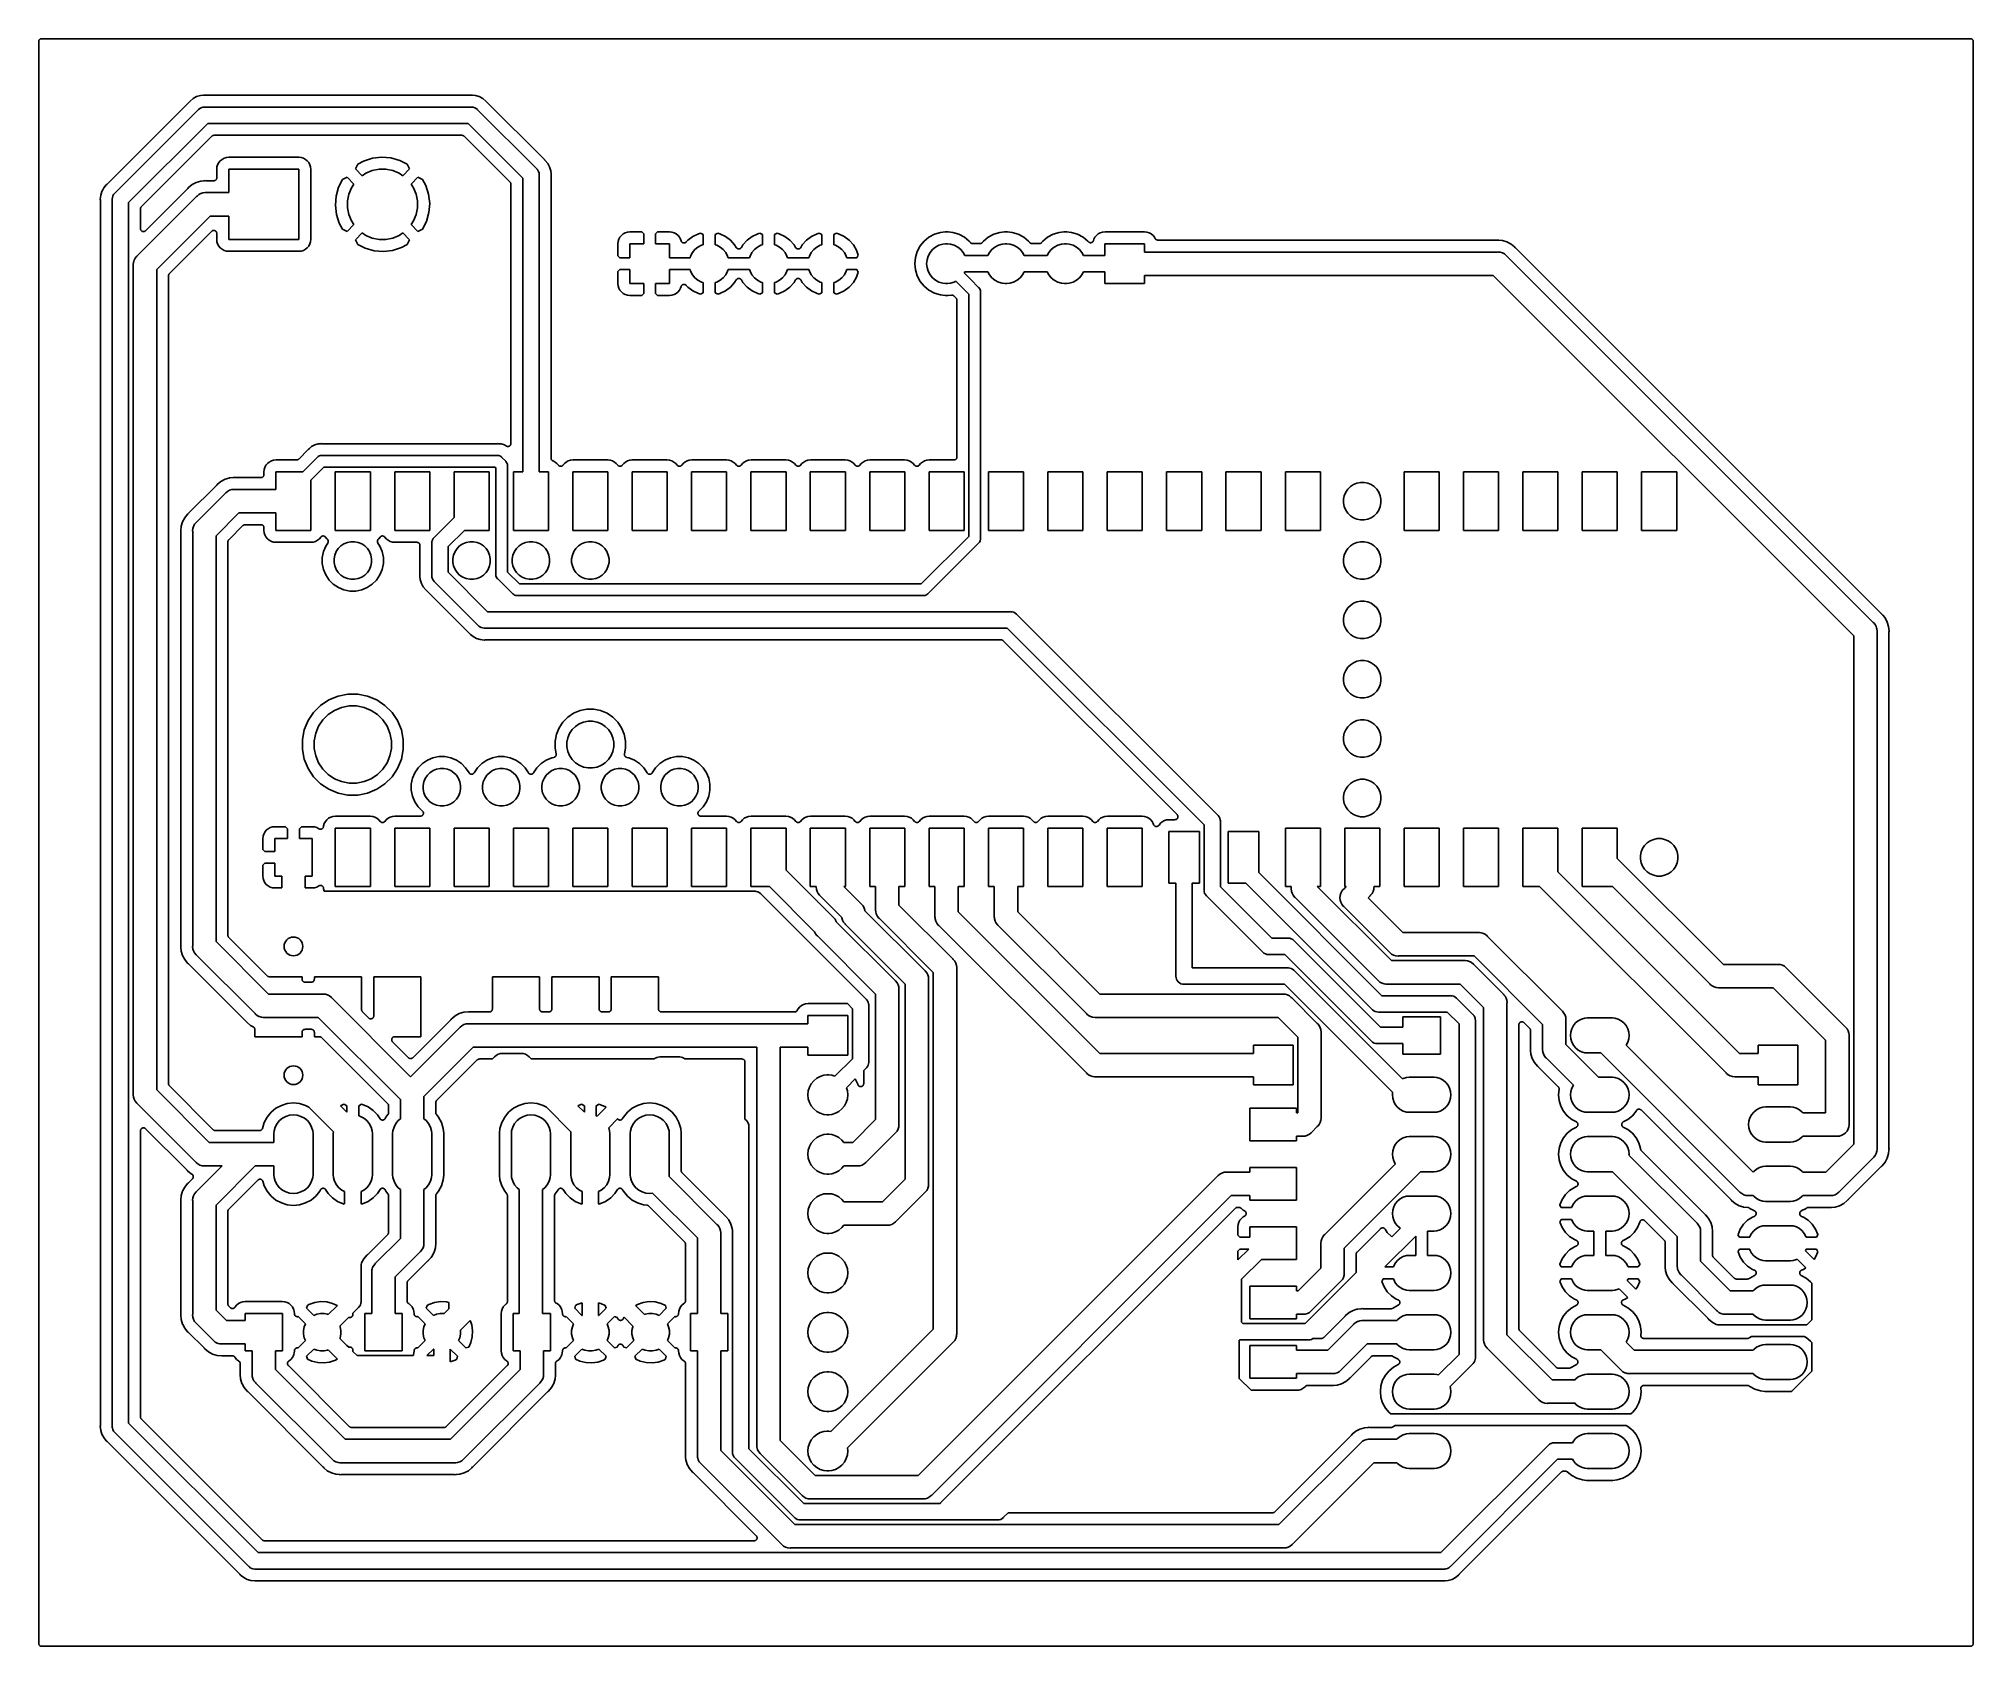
# Model space of a CAD drawing. Extents: x 72.9 to 155.7, y -140.4 to -71.7.
import ezdxf

# ---------------------------------------------------------------- set-up
doc = ezdxf.new("R2010")
doc.units = 0
doc.header["$MEASUREMENT"] = 0
doc.layers.add('BLACK', color=7, linetype='CONTINUOUS')

msp = doc.modelspace()

# ---------------------------------------------------------------- linework, layer by layer
at = {"layer": 'BLACK', "linetype": 'CONTINUOUS'}
for p, q in [((72.923, -71.7782), (72.9243, -71.7663)), ((72.923, -71.7791), (72.923, -71.7782)), ((72.923, -71.7791), (72.923, -71.7791)), ((72.923, -71.7791), (72.923, -71.7791)), ((72.923, -71.78), (72.923, -71.7791)), ((72.923, -140.31), (72.923, -71.78)), ((72.9243, -71.7663), (72.9256, -71.7545)), ((72.9256, -71.7545), (72.9257, -71.754)), ((72.9257, -71.754), (72.9258, -71.7536)), ((72.9258, -71.7536), (72.9294, -71.7422)), ((72.9294, -71.7422), (72.9329, -71.7308)), ((72.9329, -71.7308), (72.9331, -71.7304)), ((72.9331, -71.7304), (72.9333, -71.73)), ((72.9333, -71.73), (72.939, -71.7195)), ((72.939, -71.7195), (72.9447, -71.709)), ((72.9447, -71.709), (72.945, -71.7086)), ((72.945, -71.7086), (72.9452, -71.7082)), ((72.9452, -71.7082), (72.9529, -71.6991)), ((72.9529, -71.6991), (72.9605, -71.6899)), ((72.9605, -71.6899), (72.9609, -71.6896)), ((72.9609, -71.6896), (72.9611, -71.6893)), ((72.9611, -71.6893), (72.9705, -71.6818)), ((72.9705, -71.6818), (72.9797, -71.6742)), ((72.9797, -71.6742), (72.9801, -71.674)), ((72.9801, -71.674), (72.9805, -71.6737)), ((72.9805, -71.6737), (72.9911, -71.6682)), ((72.9911, -71.6682), (73.0016, -71.6626)), ((73.0016, -71.6626), (73.002, -71.6625)), ((73.002, -71.6625), (73.0024, -71.6622)), ((73.0024, -71.6622), (73.0139, -71.6589)), ((73.0139, -71.6589), (73.0253, -71.6554)), ((73.0253, -71.6554), (73.0258, -71.6554)), ((73.0258, -71.6554), (73.0262, -71.6552)), ((73.0262, -71.6552), (73.0381, -71.6542)), ((73.0381, -71.6542), (73.05, -71.653)), ((73.05, -71.653), (155.55, -71.653)), ((155.55, -71.653), (155.551, -71.653)), ((155.551, -71.653), (155.551, -71.653)), ((155.551, -71.653), (155.551, -71.653)), ((155.551, -71.653), (155.552, -71.653)), ((155.552, -71.653), (155.564, -71.6543)), ((155.564, -71.6543), (155.576, -71.6556)), ((155.576, -71.6556), (155.576, -71.6557)), ((155.576, -71.6557), (155.576, -71.6558)), ((155.576, -71.6558), (155.588, -71.6594)), ((155.588, -71.6594), (155.599, -71.6629)), ((155.599, -71.6629), (155.6, -71.6631)), ((155.6, -71.6631), (155.6, -71.6633)), ((155.6, -71.6633), (155.61, -71.669)), ((155.61, -71.669), (155.621, -71.6747)), ((155.621, -71.6747), (155.621, -71.675)), ((155.621, -71.675), (155.622, -71.6752)), ((155.622, -71.6752), (155.631, -71.6829)), ((155.631, -71.6829), (155.64, -71.6905)), ((155.64, -71.6905), (155.64, -71.6909)), ((155.64, -71.6909), (155.641, -71.6911)), ((155.641, -71.6911), (155.648, -71.7005)), ((155.648, -71.7005), (155.656, -71.7097)), ((155.656, -71.7097), (155.656, -71.7101)), ((155.656, -71.7101), (155.656, -71.7105)), ((155.656, -71.7105), (155.662, -71.7211)), ((155.662, -71.7211), (155.667, -71.7316)), ((155.667, -71.7316), (155.668, -71.732)), ((155.668, -71.732), (155.668, -71.7324)), ((155.668, -71.7324), (155.671, -71.7439)), ((155.671, -71.7439), (155.675, -71.7553)), ((155.675, -71.7553), (155.675, -71.7558)), ((155.675, -71.7558), (155.675, -71.7562)), ((155.675, -71.7562), (155.676, -71.7681)), ((155.676, -71.7681), (155.677, -71.78)), ((155.677, -71.78), (155.677, -140.31)), ((79.3691, -74.3575), (75.8475, -77.8791)), ((79.3725, -74.3534), (79.3691, -74.3575)), ((79.3763, -74.3496), (79.3725, -74.3534)), ((79.3775, -74.3483), (79.3763, -74.3496)), ((79.4004, -74.3204), (79.3775, -74.3483)), ((79.531, -74.2131), (79.4004, -74.3204)), ((79.6801, -74.1335), (79.531, -74.2131)), ((79.8418, -74.0844), (79.6801, -74.1335)), ((79.9741, -74.0714), (79.8418, -74.0844)), ((80.01, -74.0678), (79.9741, -74.0714)), ((80.0459, -74.0714), (80.01, -74.0678)), ((80.0513, -74.0714), (80.0459, -74.0714)), ((80.0566, -74.072), (80.0513, -74.0714)), ((80.0584, -74.072), (80.0566, -74.072)), ((91.3916, -74.072), (80.0584, -74.072)), ((91.3969, -74.0715), (91.3916, -74.072)), ((91.4023, -74.0716), (91.3969, -74.0715)), ((91.4041, -74.0714), (91.4023, -74.0716)), ((91.44, -74.0678), (91.4041, -74.0714)), ((91.4759, -74.0714), (91.44, -74.0678)), ((91.6082, -74.0844), (91.4759, -74.0714)), ((91.7699, -74.1335), (91.6082, -74.0844)), ((91.919, -74.2131), (91.7699, -74.1335)), ((92.0496, -74.3204), (91.919, -74.2131)), ((92.0725, -74.3483), (92.0496, -74.3204)), ((92.0763, -74.3521), (92.0725, -74.3483)), ((92.0797, -74.3563), (92.0763, -74.3521)), ((92.0809, -74.3575), (92.0797, -74.3563)), ((94.5525, -76.8291), (92.0809, -74.3575)), ((76.1847, -78.2604), (79.7504, -74.6947)), ((80.155, -75.28), (76.77, -78.665)), ((79.7504, -74.6947), (79.7613, -74.6813)), ((79.7613, -74.6813), (79.8146, -74.6376)), ((79.8146, -74.6376), (79.8754, -74.6051)), ((79.8754, -74.6051), (79.9414, -74.5851)), ((79.9414, -74.5851), (80.01, -74.5783)), ((80.01, -74.5783), (80.0272, -74.58)), ((80.0272, -74.58), (91.4228, -74.58)), ((91.295, -75.28), (80.155, -75.28)), ((93.63, -77.615), (91.295, -75.28)), ((91.4228, -74.58), (91.44, -74.5783)), ((91.44, -74.5783), (91.4572, -74.58)), ((91.4572, -74.58), (91.4572, -74.58)), ((91.4572, -74.58), (91.5086, -74.5851)), ((91.5086, -74.5851), (91.5746, -74.6051)), ((91.5746, -74.6051), (91.6354, -74.6376)), ((91.6354, -74.6376), (91.6887, -74.6813)), ((91.6887, -74.6813), (91.6997, -74.6947)), ((91.6997, -74.6947), (94.2153, -77.2104)), ((77.3152, -78.8382), (80.3282, -75.8252)), ((80.3282, -75.8252), (80.3285, -75.8249)), ((80.3285, -75.8249), (80.3295, -75.824)), ((80.3285, -75.8249), (80.3285, -75.8249)), ((80.3285, -75.8249), (80.3285, -75.8249)), ((80.3295, -75.824), (80.3387, -75.8166)), ((80.3387, -75.8166), (80.3477, -75.8092)), ((80.3477, -75.8092), (80.3483, -75.8089)), ((80.3483, -75.8089), (80.3488, -75.8085)), ((80.3488, -75.8085), (80.3593, -75.8031)), ((80.3593, -75.8031), (80.3696, -75.7976)), ((80.3696, -75.7976), (80.3702, -75.7974)), ((80.3702, -75.7974), (80.3708, -75.7971)), ((80.3708, -75.7971), (80.3821, -75.7938)), ((80.3821, -75.7938), (80.3933, -75.7904)), ((80.3933, -75.7904), (80.394, -75.7904)), ((80.394, -75.7904), (80.3946, -75.7902)), ((80.3946, -75.7902), (80.4063, -75.7891)), ((80.4063, -75.7891), (80.418, -75.788)), ((80.418, -75.788), (91.032, -75.788)), ((91.032, -75.788), (91.0324, -75.788)), ((91.0324, -75.788), (91.0324, -75.788)), ((91.0324, -75.788), (91.0325, -75.788)), ((91.0325, -75.788), (91.0338, -75.788)), ((91.0338, -75.788), (91.0454, -75.7893)), ((91.0454, -75.7893), (91.0571, -75.7905)), ((91.0571, -75.7905), (91.0577, -75.7907)), ((91.0577, -75.7907), (91.0584, -75.7908)), ((91.0584, -75.7908), (91.0696, -75.7943)), ((91.0696, -75.7943), (91.0808, -75.7978)), ((91.0808, -75.7978), (91.0814, -75.7981)), ((91.0814, -75.7981), (91.082, -75.7983)), ((91.082, -75.7983), (91.0923, -75.8039)), ((91.0923, -75.8039), (91.1026, -75.8095)), ((91.1026, -75.8095), (91.1032, -75.8099)), ((91.1032, -75.8099), (91.1038, -75.8102)), ((91.1038, -75.8102), (91.1127, -75.8177)), ((91.1127, -75.8177), (91.1218, -75.8252)), ((91.1218, -75.8252), (93.0848, -77.7882)), ((80.6256, -76.9564), (80.5784, -77.0447)), ((80.6891, -76.8791), (80.6256, -76.9564)), ((80.7664, -76.8156), (80.6891, -76.8791)), ((80.8547, -76.7684), (80.7664, -76.8156)), ((80.9504, -76.7394), (80.8547, -76.7684)), ((81.0562, -76.7289), (80.9504, -76.7394)), ((84.0438, -76.7289), (81.0562, -76.7289)), ((84.1496, -76.7394), (84.0438, -76.7289)), ((84.2453, -76.7684), (84.1496, -76.7394)), ((84.3336, -76.8156), (84.2453, -76.7684)), ((84.4109, -76.8791), (84.3336, -76.8156)), ((84.4744, -76.9564), (84.4109, -76.8791)), ((84.5216, -77.0447), (84.4744, -76.9564)), ((86.8196, -76.8921), (86.5698, -77.0256)), ((87.1969, -76.7693), (86.8196, -76.8921)), ((87.5897, -76.7227), (87.1969, -76.7693)), ((87.9841, -76.7536), (87.5897, -76.7227)), ((88.3648, -76.8608), (87.9841, -76.7536)), ((88.6909, -77.0268), (88.3648, -76.8608)), ((94.5566, -76.8325), (94.5525, -76.8291)), ((94.5604, -76.8363), (94.5566, -76.8325)), ((94.5617, -76.8375), (94.5604, -76.8363)), ((94.5896, -76.8604), (94.5617, -76.8375)), ((94.6969, -76.991), (94.5896, -76.8604)), ((79.8524, -77.7466), (79.6624, -77.8042)), ((80.0067, -77.7314), (79.8524, -77.7466)), ((80.05, -77.7271), (80.0067, -77.7314)), ((80.0933, -77.7314), (80.05, -77.7271)), ((80.0986, -77.7314), (80.0933, -77.7314)), ((80.104, -77.732), (80.0986, -77.7314)), ((80.1058, -77.732), (80.104, -77.732)), ((80.4119, -77.732), (80.1058, -77.732)), ((80.4238, -77.7308), (80.4119, -77.732)), ((80.4357, -77.7297), (80.4238, -77.7308)), ((80.4362, -77.7296), (80.4357, -77.7297)), ((80.4366, -77.7296), (80.4362, -77.7296)), ((80.4481, -77.7261), (80.4366, -77.7296)), ((80.4595, -77.7228), (80.4481, -77.7261)), ((80.4599, -77.7225), (80.4595, -77.7228)), ((80.4603, -77.7224), (80.4599, -77.7225)), ((80.4709, -77.7168), (80.4603, -77.7224)), ((80.4815, -77.7113), (80.4709, -77.7168)), ((80.4818, -77.711), (80.4815, -77.7113)), ((80.4822, -77.7108), (80.4818, -77.711)), ((80.4915, -77.7032), (80.4822, -77.7108)), ((80.5008, -77.6957), (80.4915, -77.7032)), ((80.5011, -77.6954), (80.5008, -77.6957)), ((80.5014, -77.6951), (80.5011, -77.6954)), ((80.509, -77.6859), (80.5014, -77.6951)), ((80.5167, -77.6768), (80.509, -77.6859)), ((80.5169, -77.6764), (80.5167, -77.6768)), ((80.5172, -77.676), (80.5169, -77.6764)), ((80.523, -77.6654), (80.5172, -77.676)), ((80.5287, -77.655), (80.523, -77.6654)), ((80.5288, -77.6546), (80.5287, -77.655)), ((80.529, -77.6542), (80.5288, -77.6546)), ((80.5325, -77.6428), (80.529, -77.6542)), ((80.5362, -77.6314), (80.5325, -77.6428)), ((80.5363, -77.6305), (80.5362, -77.631)), ((80.5362, -77.631), (80.5362, -77.6314)), ((80.5376, -77.6187), (80.5363, -77.6305)), ((80.5389, -77.6068), (80.5376, -77.6187)), ((80.5493, -77.1404), (80.5389, -77.2462)), ((80.5389, -77.2462), (80.5389, -77.605)), ((80.5389, -77.605), (80.5389, -77.6059)), ((80.5389, -77.6059), (80.5389, -77.6059)), ((80.5389, -77.6059), (80.5389, -77.6059)), ((80.5389, -77.6059), (80.5389, -77.6068)), ((80.5784, -77.0447), (80.5493, -77.1404)), ((81.05, -78.24), (81.05, -77.24)), ((81.05, -77.24), (84.05, -77.24)), ((84.05, -77.24), (84.05, -80.24)), ((84.5506, -77.1404), (84.5216, -77.0447)), ((84.5611, -77.2462), (84.5506, -77.1404)), ((84.5611, -80.2338), (84.5611, -77.2462)), ((85.9168, -77.6791), (85.7508, -78.0052)), ((86.113, -77.5822), (85.9168, -77.6791)), ((86.4047, -77.8739), (86.113, -77.5822)), ((86.5698, -77.0256), (86.4722, -77.223)), ((86.4722, -77.223), (86.7639, -77.5147)), ((86.7639, -77.5147), (86.9195, -77.4107)), ((86.9195, -77.4107), (87.1925, -77.2976)), ((87.1925, -77.2976), (87.4823, -77.24)), ((87.4823, -77.24), (87.7777, -77.24)), ((87.7777, -77.24), (88.0675, -77.2976)), ((88.0675, -77.2976), (88.3405, -77.4107)), ((88.3405, -77.4107), (88.4961, -77.5147)), ((88.4961, -77.5147), (88.7878, -77.223)), ((88.7878, -77.223), (88.6909, -77.0268)), ((89.147, -77.5822), (88.8553, -77.8739)), ((89.3444, -77.6798), (89.147, -77.5822)), ((89.4779, -77.9296), (89.3444, -77.6798)), ((93.0848, -77.7882), (93.0851, -77.7885)), ((93.0851, -77.7885), (93.0851, -77.7885)), ((93.0851, -77.7885), (93.0851, -77.7885)), ((93.0851, -77.7885), (93.086, -77.7895)), ((93.63, -90.19), (93.63, -77.615)), ((94.2153, -77.2104), (94.2287, -77.2213)), ((94.2287, -77.2213), (94.2396, -77.2347)), ((94.2396, -77.2347), (94.2396, -77.2347)), ((94.2396, -77.2347), (94.2523, -77.2501)), ((94.2523, -77.2501), (94.2724, -77.2746)), ((94.2724, -77.2746), (94.3049, -77.3354)), ((94.3049, -77.3354), (94.3249, -77.4014)), ((94.3249, -77.4014), (94.3299, -77.4513)), ((94.3299, -77.4513), (94.3317, -77.47)), ((94.3317, -77.47), (94.33, -77.4872)), ((94.33, -77.4872), (94.33, -90.19)), ((94.7765, -77.1401), (94.6969, -76.991)), ((94.8256, -77.3018), (94.7765, -77.1401)), ((94.8386, -77.4341), (94.8256, -77.3018)), ((94.838, -77.5166), (94.8386, -77.5113)), ((94.838, -77.5184), (94.838, -77.5166)), ((94.838, -89.5977), (94.838, -77.5184)), ((94.8422, -77.47), (94.8386, -77.4341)), ((94.8386, -77.5059), (94.8422, -77.47)), ((94.8386, -77.5113), (94.8386, -77.5059)), ((75.5744, -78.3518), (75.5578, -78.52)), ((75.5578, -78.52), (75.5614, -78.556)), ((75.5614, -78.556), (75.5615, -78.5577)), ((75.5615, -78.5577), (75.5615, -78.5631)), ((75.5615, -78.5631), (75.562, -78.5684)), ((75.562, -78.5684), (75.562, -130.982)), ((75.6235, -78.1901), (75.5744, -78.3518)), ((75.6601, -78.1215), (75.6235, -78.1901)), ((75.7031, -78.041), (75.6601, -78.1215)), ((75.6601, -78.1215), (75.6601, -78.1215)), ((75.8104, -77.9104), (75.7031, -78.041)), ((75.8383, -77.8875), (75.8104, -77.9104)), ((75.8421, -77.8837), (75.8383, -77.8875)), ((75.8462, -77.8803), (75.8421, -77.8837)), ((75.8475, -77.8791), (75.8462, -77.8803)), ((76.0683, -78.52), (76.0751, -78.4514)), ((76.07, -78.5372), (76.0683, -78.52)), ((76.07, -131.013), (76.07, -78.5372)), ((76.0751, -78.4514), (76.0951, -78.3854)), ((76.0951, -78.3854), (76.0997, -78.3768)), ((76.0997, -78.3768), (76.1276, -78.3246)), ((76.1276, -78.3246), (76.1713, -78.2713)), ((76.1713, -78.2713), (76.1847, -78.2604)), ((77.1338, -80.9491), (79.6791, -78.4038)), ((79.2978, -78.0667), (77.4948, -79.8697)), ((79.3012, -78.0625), (79.2978, -78.0667)), ((79.305, -78.0588), (79.3012, -78.0625)), ((79.3062, -78.0574), (79.305, -78.0588)), ((79.3338, -78.0238), (79.3062, -78.0574)), ((79.4873, -77.8978), (79.3338, -78.0238)), ((79.6624, -77.8042), (79.4873, -77.8978)), ((79.6791, -78.4038), (79.6947, -78.3847)), ((79.6947, -78.3847), (79.7709, -78.3223)), ((79.7709, -78.3223), (79.8577, -78.2758)), ((79.8577, -78.2758), (79.9406, -78.2507)), ((79.9406, -78.2507), (79.952, -78.2472)), ((79.952, -78.2472), (80.05, -78.2376)), ((80.05, -78.2376), (80.0746, -78.24)), ((80.0746, -78.24), (81.05, -78.24)), ((85.6436, -78.3859), (85.6127, -78.7803)), ((85.7508, -78.0052), (85.6436, -78.3859)), ((86.13, -78.5923), (86.1876, -78.3025)), ((86.13, -78.8877), (86.13, -78.5923)), ((86.1876, -78.3025), (86.3007, -78.0295)), ((86.3007, -78.0295), (86.4047, -77.8739)), ((88.8553, -77.8739), (88.9593, -78.0295)), ((88.9593, -78.0295), (89.0724, -78.3025)), ((89.0724, -78.3025), (89.13, -78.5923)), ((89.13, -78.5923), (89.13, -78.8877)), ((89.6007, -78.3069), (89.4779, -77.9296)), ((89.6473, -78.6997), (89.6007, -78.3069)), ((93.086, -77.7895), (93.0934, -77.7987)), ((93.0934, -77.7987), (93.1008, -77.8077)), ((93.1008, -77.8077), (93.1011, -77.8083)), ((93.1011, -77.8083), (93.1015, -77.8088)), ((93.1015, -77.8088), (93.1069, -77.8192)), ((93.1069, -77.8192), (93.1124, -77.8296)), ((93.1124, -77.8296), (93.1126, -77.8302)), ((93.1126, -77.8302), (93.1129, -77.8308)), ((93.1129, -77.8308), (93.1162, -77.8421)), ((93.1162, -77.8421), (93.1196, -77.8533)), ((93.1196, -77.8533), (93.1196, -77.854)), ((93.1196, -77.854), (93.1198, -77.8546)), ((93.1198, -77.8546), (93.1209, -77.8663)), ((93.1209, -77.8663), (93.122, -77.878)), ((93.122, -77.878), (93.122, -88.9744)), ((76.77, -78.665), (76.77, -130.885)), ((77.278, -78.9262), (77.2793, -78.9146)), ((77.278, -78.9275), (77.278, -78.9262)), ((77.278, -78.9276), (77.278, -78.9275)), ((77.278, -78.928), (77.278, -78.9276)), ((77.278, -78.9276), (77.278, -78.9276)), ((77.278, -79.7799), (77.278, -78.928)), ((77.2793, -78.9146), (77.2805, -78.9029)), ((77.2805, -78.9029), (77.2807, -78.9023)), ((77.2807, -78.9023), (77.2808, -78.9016)), ((77.2808, -78.9016), (77.2843, -78.8904)), ((77.2843, -78.8904), (77.2877, -78.8792)), ((77.2877, -78.8792), (77.2881, -78.8786)), ((77.2881, -78.8786), (77.2883, -78.878)), ((77.2883, -78.878), (77.2939, -78.8677)), ((77.2939, -78.8677), (77.2995, -78.8574)), ((77.2995, -78.8574), (77.2999, -78.8568)), ((77.2999, -78.8568), (77.3002, -78.8563)), ((77.3002, -78.8563), (77.3077, -78.8473)), ((77.3077, -78.8473), (77.3152, -78.8382)), ((80.2571, -79.24), (77.97, -81.5271)), ((81.05, -79.24), (80.2571, -79.24)), ((81.05, -80.24), (81.05, -79.24)), ((85.6127, -78.7803), (85.6593, -79.1731)), ((85.6593, -79.1731), (85.7821, -79.5504)), ((86.1876, -79.1775), (86.13, -78.8877)), ((86.3007, -79.4505), (86.1876, -79.1775)), ((89.0724, -79.1775), (88.9593, -79.4505)), ((89.13, -78.8877), (89.0724, -79.1775)), ((89.5092, -79.4748), (89.6164, -79.0941)), ((89.6164, -79.0941), (89.6473, -78.6997)), ((77.2792, -79.7919), (77.278, -79.7799)), ((77.2803, -79.8041), (77.2792, -79.7919)), ((77.2804, -79.8043), (77.2803, -79.8041)), ((77.2804, -79.8045), (77.2804, -79.8043)), ((77.2839, -79.8163), (77.2804, -79.8045)), ((77.2874, -79.8279), (77.2839, -79.8163)), ((77.2875, -79.8281), (77.2874, -79.8279)), ((77.2876, -79.8283), (77.2875, -79.8281)), ((77.2933, -79.839), (77.2876, -79.8283)), ((77.299, -79.8498), (77.2933, -79.839)), ((77.2991, -79.85), (77.299, -79.8498)), ((77.2992, -79.8502), (77.2991, -79.85)), ((77.3069, -79.8595), (77.2992, -79.8502)), ((77.3146, -79.8691), (77.3069, -79.8595)), ((77.3147, -79.8692), (77.3146, -79.8691)), ((77.3149, -79.8694), (77.3147, -79.8692)), ((77.3242, -79.8771), (77.3149, -79.8694)), ((77.3336, -79.8849), (77.3242, -79.8771)), ((77.3338, -79.885), (77.3336, -79.8849)), ((77.334, -79.8852), (77.3338, -79.885)), ((77.3447, -79.891), (77.334, -79.8852)), ((77.3554, -79.8968), (77.3447, -79.891)), ((77.3556, -79.8968), (77.3554, -79.8968)), ((77.3558, -79.897), (77.3556, -79.8968)), ((77.3675, -79.9006), (77.3558, -79.897)), ((77.379, -79.9042), (77.3675, -79.9006)), ((77.3792, -79.9042), (77.379, -79.9042)), ((77.3795, -79.9043), (77.3792, -79.9042)), ((77.3916, -79.9056), (77.3795, -79.9043)), ((77.4037, -79.9069), (77.3916, -79.9056)), ((77.4039, -79.9069), (77.4037, -79.9069)), ((77.4041, -79.9069), (77.4039, -79.9069)), ((77.4161, -79.9058), (77.4041, -79.9069)), ((77.4284, -79.9047), (77.4161, -79.9058)), ((77.4286, -79.9046), (77.4284, -79.9047)), ((77.4288, -79.9046), (77.4286, -79.9046)), ((77.4403, -79.9012), (77.4288, -79.9046)), ((77.4522, -79.8978), (77.4403, -79.9012)), ((77.4524, -79.8977), (77.4522, -79.8978)), ((77.4526, -79.8976), (77.4524, -79.8977)), ((77.4634, -79.892), (77.4526, -79.8976)), ((77.4742, -79.8864), (77.4634, -79.892)), ((77.4743, -79.8863), (77.4742, -79.8864)), ((77.4745, -79.8861), (77.4743, -79.8863)), ((77.484, -79.8785), (77.4745, -79.8861)), ((77.4935, -79.8709), (77.484, -79.8785)), ((77.4938, -79.8706), (77.4935, -79.8709)), ((77.4939, -79.8706), (77.4938, -79.8706)), ((77.4938, -79.8706), (77.4938, -79.8706)), ((77.4948, -79.8697), (77.4939, -79.8706)), ((78.5152, -81.7003), (80.3221, -79.8934)), ((80.3221, -79.8934), (80.3231, -79.8925)), ((80.3231, -79.8925), (80.3234, -79.8922)), ((80.3231, -79.8925), (80.3231, -79.8925)), ((80.3231, -79.8925), (80.3231, -79.8925)), ((80.3234, -79.8922), (80.333, -79.8845)), ((80.333, -79.8845), (80.3424, -79.8769)), ((80.3424, -79.8769), (80.3426, -79.8768)), ((80.3426, -79.8768), (80.3428, -79.8767)), ((80.3428, -79.8767), (80.3536, -79.8711)), ((80.3536, -79.8711), (80.3644, -79.8655)), ((80.3644, -79.8655), (80.3646, -79.8654)), ((80.3646, -79.8654), (80.3648, -79.8653)), ((80.3648, -79.8653), (80.3765, -79.8619)), ((80.3765, -79.8619), (80.3881, -79.8585)), ((80.3881, -79.8585), (80.3884, -79.8584)), ((80.3884, -79.8584), (80.3886, -79.8584)), ((80.3886, -79.8584), (80.4006, -79.8573)), ((80.4006, -79.8573), (80.4128, -79.8562)), ((80.4128, -79.8562), (80.413, -79.8562)), ((80.413, -79.8562), (80.4133, -79.8562)), ((80.4133, -79.8562), (80.4253, -79.8575)), ((80.4253, -79.8575), (80.4375, -79.8588)), ((80.4375, -79.8588), (80.4377, -79.8589)), ((80.4377, -79.8589), (80.4379, -79.8589)), ((80.4379, -79.8589), (80.4494, -79.8625)), ((80.4494, -79.8625), (80.4611, -79.8661)), ((80.4611, -79.8661), (80.4613, -79.8662)), ((80.4613, -79.8662), (80.4616, -79.8663)), ((80.4616, -79.8663), (80.472, -79.872)), ((80.472, -79.872), (80.4829, -79.8779)), ((80.4829, -79.8779), (80.4831, -79.8781)), ((80.4831, -79.8781), (80.4833, -79.8782)), ((80.4833, -79.8782), (80.4925, -79.8858)), ((80.4925, -79.8858), (80.502, -79.8937)), ((80.502, -79.8937), (80.5022, -79.8939)), ((80.5022, -79.8939), (80.5024, -79.894)), ((80.5024, -79.894), (80.5099, -79.9034)), ((80.5099, -79.9034), (80.5177, -79.9129)), ((80.5177, -79.9129), (80.5178, -79.9131)), ((80.5178, -79.9131), (80.518, -79.9133)), ((80.518, -79.9133), (80.5236, -79.9239)), ((80.5236, -79.9239), (80.5293, -79.9348)), ((80.5293, -79.9348), (80.5294, -79.935)), ((80.5294, -79.935), (80.5295, -79.9352)), ((80.5295, -79.9352), (80.533, -79.9468)), ((80.533, -79.9468), (80.5365, -79.9585)), ((80.5365, -79.9585), (80.5365, -79.9588)), ((80.5365, -79.9588), (80.5366, -79.959)), ((80.5366, -79.959), (80.5377, -79.971)), ((80.5377, -79.971), (80.5389, -79.9832)), ((80.5389, -79.9832), (80.5389, -80.2338)), ((80.5389, -80.2338), (80.5493, -80.3396)), ((84.05, -80.24), (81.05, -80.24)), ((84.5506, -80.3396), (84.5611, -80.2338)), ((85.7821, -79.5504), (85.9156, -79.8002)), ((85.9156, -79.8002), (86.113, -79.8978)), ((86.113, -79.8978), (86.4047, -79.6061)), ((86.4047, -79.6061), (86.3007, -79.4505)), ((86.7639, -79.9653), (86.4722, -80.257)), ((86.4722, -80.257), (86.5691, -80.4532)), ((86.9195, -80.0693), (86.7639, -79.9653)), ((87.1925, -80.1824), (86.9195, -80.0693)), ((87.4823, -80.24), (87.1925, -80.1824)), ((87.7777, -80.24), (87.4823, -80.24)), ((88.0675, -80.1824), (87.7777, -80.24)), ((88.3405, -80.0693), (88.0675, -80.1824)), ((88.4961, -79.9653), (88.3405, -80.0693)), ((88.7878, -80.257), (88.4961, -79.9653)), ((88.6902, -80.4544), (88.7878, -80.257)), ((88.9593, -79.4505), (88.8553, -79.6061)), ((88.8553, -79.6061), (89.147, -79.8978)), ((89.147, -79.8978), (89.3432, -79.8009)), ((89.3432, -79.8009), (89.5092, -79.4748)), ((97.7384, -80.2347), (97.7094, -80.3304)), ((97.7856, -80.1464), (97.7384, -80.2347)), ((97.8491, -80.0691), (97.7856, -80.1464)), ((97.9264, -80.0056), (97.8491, -80.0691)), ((98.0147, -79.9584), (97.9264, -80.0056)), ((98.1104, -79.9294), (98.0147, -79.9584)), ((98.2159, -79.919), (98.1104, -79.9294)), ((98.7214, -79.9217), (98.2159, -79.919)), ((98.806, -80.0064), (98.7214, -79.9217)), ((98.806, -80.43), (98.806, -80.0064)), ((99.3986, -79.9217), (99.314, -80.0064)), ((99.314, -80.0064), (99.314, -80.43)), ((99.9041, -79.919), (99.3986, -79.9217)), ((100.01, -79.9293), (99.9041, -79.919)), ((100.105, -79.9584), (100.01, -79.9293)), ((100.194, -80.0056), (100.105, -79.9584)), ((100.271, -80.0691), (100.194, -80.0056)), ((100.334, -80.1464), (100.271, -80.0691)), ((100.382, -80.2347), (100.334, -80.1464)), ((100.402, -80.3033), (100.382, -80.2347)), ((100.899, -80.1176), (100.686, -80.2767)), ((101.142, -80.0019), (100.899, -80.1176)), ((101.23, -79.9752), (101.142, -80.0019)), ((101.346, -80.0364), (101.23, -79.9752)), ((101.346, -80.4688), (101.346, -80.0364)), ((101.97, -79.9752), (101.854, -80.0364)), ((101.854, -80.0364), (101.854, -80.4688)), ((102.058, -80.0019), (101.97, -79.9752)), ((102.301, -80.1176), (102.058, -80.0019)), ((102.514, -80.2767), (102.301, -80.1176)), ((103.439, -80.1176), (103.226, -80.2767)), ((103.682, -80.0019), (103.439, -80.1176)), ((103.77, -79.9752), (103.682, -80.0019)), ((103.886, -80.0364), (103.77, -79.9752)), ((103.886, -80.4688), (103.886, -80.0364)), ((104.51, -79.9752), (104.394, -80.0364)), ((104.394, -80.0364), (104.394, -80.4688)), ((104.598, -80.0019), (104.51, -79.9752)), ((104.841, -80.1176), (104.598, -80.0019)), ((105.054, -80.2767), (104.841, -80.1176)), ((105.979, -80.1176), (105.766, -80.2767)), ((106.222, -80.0019), (105.979, -80.1176)), ((106.31, -79.9752), (106.222, -80.0019)), ((106.426, -80.0364), (106.31, -79.9752)), ((106.426, -80.4688), (106.426, -80.0364)), ((107.05, -79.9752), (106.934, -80.0364)), ((106.934, -80.0364), (106.934, -80.4688)), ((107.138, -80.0019), (107.05, -79.9752)), ((107.381, -80.1176), (107.138, -80.0019)), ((107.594, -80.2767), (107.381, -80.1176)), ((111.002, -80.1454), (110.795, -80.3151)), ((111.238, -80.0193), (111.002, -80.1454)), ((111.494, -79.9416), (111.238, -80.0193)), ((111.693, -79.922), (111.494, -79.9416)), ((111.827, -79.922), (111.693, -79.922)), ((112.026, -79.9416), (111.827, -79.922)), ((112.282, -80.0193), (112.026, -79.9416)), ((112.518, -80.1454), (112.282, -80.0193)), ((112.725, -80.3151), (112.518, -80.1454)), ((113.542, -80.1454), (113.335, -80.3151)), ((113.778, -80.0193), (113.542, -80.1454)), ((114.034, -79.9416), (113.778, -80.0193)), ((114.233, -79.922), (114.034, -79.9416)), ((114.367, -79.922), (114.233, -79.922)), ((114.566, -79.9416), (114.367, -79.922)), ((114.822, -80.0193), (114.566, -79.9416)), ((115.058, -80.1454), (114.822, -80.0193)), ((115.265, -80.3151), (115.058, -80.1454)), ((116.082, -80.1454), (115.875, -80.3151)), ((116.318, -80.0193), (116.082, -80.1454)), ((116.574, -79.9416), (116.318, -80.0193)), ((116.773, -79.922), (116.574, -79.9416)), ((116.907, -79.922), (116.773, -79.922)), ((117.106, -79.9416), (116.907, -79.922)), ((117.362, -80.0193), (117.106, -79.9416)), ((117.598, -80.1454), (117.362, -80.0193)), ((117.805, -80.3151), (117.598, -80.1454)), ((118.058, -80.2347), (118.041, -80.2916)), ((118.106, -80.1464), (118.058, -80.2347)), ((118.169, -80.0691), (118.106, -80.1464)), ((118.246, -80.0056), (118.169, -80.0691)), ((118.335, -79.9584), (118.246, -80.0056)), ((118.43, -79.9294), (118.335, -79.9584)), ((118.536, -79.9189), (118.43, -79.9294)), ((120.224, -79.9189), (118.536, -79.9189)), ((120.33, -79.9293), (120.224, -79.9189)), ((120.425, -79.9584), (120.33, -79.9293)), ((120.514, -80.0056), (120.425, -79.9584)), ((120.591, -80.0691), (120.514, -80.0056)), ((120.654, -80.1464), (120.591, -80.0691)), ((120.686, -80.2049), (120.654, -80.1464)), ((120.689, -80.2095), (120.686, -80.2049)), ((120.691, -80.2145), (120.689, -80.2095)), ((120.696, -80.2198), (120.691, -80.2145)), ((120.699, -80.2255), (120.696, -80.2198)), ((120.703, -80.2295), (120.699, -80.2255)), ((120.707, -80.2339), (120.703, -80.2295)), ((120.712, -80.2382), (120.707, -80.2339)), ((120.717, -80.243), (120.712, -80.2382)), ((120.722, -80.2462), (120.717, -80.243)), ((120.726, -80.2498), (120.722, -80.2462)), ((120.732, -80.2531), (120.726, -80.2498)), ((120.738, -80.2568), (120.732, -80.2531)), ((120.743, -80.259), (120.738, -80.2568)), ((120.748, -80.2617), (120.743, -80.259)), ((120.754, -80.2638), (120.748, -80.2617)), ((120.76, -80.2664), (120.754, -80.2638)), ((120.766, -80.2675), (120.76, -80.2664)), ((120.771, -80.2692), (120.766, -80.2675)), ((120.778, -80.27), (120.771, -80.2692)), ((120.785, -80.2713), (120.778, -80.27)), ((120.79, -80.2714), (120.785, -80.2713)), ((135.34, -80.2671), (135.297, -80.2714)), ((135.383, -80.2714), (135.34, -80.2671)), ((77.0058, -81.1277), (77.0523, -81.0409)), ((77.0523, -81.0409), (77.1147, -80.9647)), ((77.1147, -80.9647), (77.1338, -80.9491)), ((80.5493, -80.3396), (80.5784, -80.4353)), ((80.5784, -80.4353), (80.6256, -80.5236)), ((80.6256, -80.5236), (80.6891, -80.6009)), ((80.6891, -80.6009), (80.7664, -80.6644)), ((80.7664, -80.6644), (80.8547, -80.7116)), ((80.8547, -80.7116), (80.9504, -80.7406)), ((80.9504, -80.7406), (81.0562, -80.7511)), ((81.0562, -80.7511), (84.0438, -80.7511)), ((84.0438, -80.7511), (84.1496, -80.7407)), ((84.1496, -80.7407), (84.2453, -80.7116)), ((84.2453, -80.7116), (84.3336, -80.6644)), ((84.3336, -80.6644), (84.4109, -80.6009)), ((84.4109, -80.6009), (84.4744, -80.5236)), ((84.4744, -80.5236), (84.5216, -80.4353)), ((84.5216, -80.4353), (84.5506, -80.3396)), ((86.5691, -80.4532), (86.8952, -80.6192)), ((86.8952, -80.6192), (87.2759, -80.7264)), ((87.2759, -80.7264), (87.6703, -80.7573)), ((87.6703, -80.7573), (88.0631, -80.7107)), ((88.0631, -80.7107), (88.4404, -80.5879)), ((88.4404, -80.5879), (88.6902, -80.4544)), ((97.7094, -80.3304), (97.699, -80.4359)), ((97.699, -80.4359), (97.7017, -80.9414)), ((97.7017, -80.9414), (97.7864, -81.026)), ((97.7864, -81.026), (98.21, -81.026)), ((98.21, -81.026), (98.21, -80.43)), ((98.21, -80.43), (98.806, -80.43)), ((99.314, -80.43), (99.91, -80.43)), ((99.91, -80.43), (99.91, -81.026)), ((99.91, -81.026), (100.789, -81.026)), ((100.406, -80.3118), (100.402, -80.3033)), ((100.409, -80.3205), (100.406, -80.3118)), ((100.411, -80.3233), (100.409, -80.3205)), ((100.412, -80.3262), (100.411, -80.3233)), ((100.417, -80.3339), (100.412, -80.3262)), ((100.422, -80.3418), (100.417, -80.3339)), ((100.424, -80.3442), (100.422, -80.3418)), ((100.426, -80.3469), (100.424, -80.3442)), ((100.432, -80.3534), (100.426, -80.3469)), ((100.438, -80.3602), (100.432, -80.3534)), ((100.441, -80.3621), (100.438, -80.3602)), ((100.443, -80.3644), (100.441, -80.3621)), ((100.451, -80.3696), (100.443, -80.3644)), ((100.458, -80.3751), (100.451, -80.3696)), ((100.461, -80.3765), (100.458, -80.3751)), ((100.464, -80.3783), (100.461, -80.3765)), ((100.472, -80.3818), (100.464, -80.3783)), ((100.48, -80.3858), (100.472, -80.3818)), ((100.484, -80.3866), (100.48, -80.3858)), ((100.487, -80.3878), (100.484, -80.3866)), ((100.496, -80.3897), (100.487, -80.3878)), ((100.504, -80.392), (100.496, -80.3897)), ((100.508, -80.3921), (100.504, -80.392)), ((100.511, -80.3928), (100.508, -80.3921)), ((100.52, -80.3928), (100.511, -80.3928)), ((100.529, -80.3934), (100.52, -80.3928)), ((100.532, -80.3929), (100.529, -80.3934)), ((100.536, -80.3929), (100.532, -80.3929)), ((100.545, -80.3912), (100.536, -80.3929)), ((100.554, -80.3899), (100.545, -80.3912)), ((100.557, -80.3889), (100.554, -80.3899)), ((100.56, -80.3883), (100.557, -80.3889)), ((100.568, -80.3848), (100.56, -80.3883)), ((100.577, -80.3818), (100.568, -80.3848)), ((100.58, -80.3801), (100.577, -80.3818)), ((100.583, -80.3789), (100.58, -80.3801)), ((100.591, -80.3739), (100.583, -80.3789)), ((100.599, -80.3693), (100.591, -80.3739)), ((100.601, -80.3671), (100.599, -80.3693)), ((100.604, -80.3653), (100.601, -80.3671)), ((100.61, -80.3589), (100.604, -80.3653)), ((100.617, -80.3528), (100.61, -80.3589)), ((100.618, -80.3515), (100.617, -80.3528)), ((100.686, -80.2767), (100.618, -80.3515)), ((100.789, -81.026), (100.811, -80.9531)), ((100.811, -80.9531), (100.89, -80.8055)), ((100.89, -80.8055), (100.996, -80.6761)), ((100.996, -80.6761), (101.125, -80.5698)), ((101.125, -80.5698), (101.273, -80.4909)), ((101.273, -80.4909), (101.346, -80.4688)), ((101.854, -80.4688), (101.927, -80.4909)), ((101.927, -80.4909), (102.075, -80.5698)), ((102.075, -80.5698), (102.204, -80.6761)), ((102.204, -80.6761), (102.31, -80.8055)), ((102.31, -80.8055), (102.389, -80.9531)), ((102.389, -80.9531), (102.411, -81.026)), ((102.411, -81.026), (103.329, -81.026)), ((102.692, -80.4744), (102.514, -80.2767)), ((102.761, -80.5892), (102.692, -80.4744)), ((102.765, -80.5943), (102.761, -80.5892)), ((102.768, -80.5997), (102.765, -80.5943)), ((102.772, -80.6042), (102.768, -80.5997)), ((102.776, -80.6092), (102.772, -80.6042)), ((102.78, -80.6134), (102.776, -80.6092)), ((102.784, -80.6181), (102.78, -80.6134)), ((102.789, -80.6218), (102.784, -80.6181)), ((102.794, -80.6259), (102.789, -80.6218)), ((102.799, -80.6292), (102.794, -80.6259)), ((102.804, -80.6329), (102.799, -80.6292)), ((102.81, -80.6356), (102.804, -80.6329)), ((102.815, -80.6388), (102.81, -80.6356)), ((102.821, -80.6409), (102.815, -80.6388)), ((102.827, -80.6436), (102.821, -80.6409)), ((102.833, -80.6451), (102.827, -80.6436)), ((102.838, -80.6473), (102.833, -80.6451)), ((102.845, -80.6482), (102.838, -80.6473)), ((102.851, -80.6498), (102.845, -80.6482)), ((102.857, -80.6501), (102.851, -80.6498)), ((102.863, -80.6511), (102.857, -80.6501)), ((102.869, -80.6508), (102.863, -80.6511)), ((102.875, -80.6511), (102.869, -80.6508)), ((102.881, -80.6503), (102.875, -80.6511)), ((102.888, -80.65), (102.881, -80.6503)), ((102.894, -80.6486), (102.888, -80.65)), ((102.9, -80.6477), (102.894, -80.6486)), ((102.906, -80.6457), (102.9, -80.6477)), ((102.912, -80.6442), (102.906, -80.6457)), ((102.917, -80.6416), (102.912, -80.6442)), ((102.923, -80.6395), (102.917, -80.6416)), ((102.929, -80.6364), (102.923, -80.6395)), ((102.934, -80.6338), (102.929, -80.6364)), ((102.939, -80.6301), (102.934, -80.6338)), ((102.945, -80.627), (102.939, -80.6301)), ((102.949, -80.6229), (102.945, -80.627)), ((102.954, -80.6193), (102.949, -80.6229)), ((102.959, -80.6147), (102.954, -80.6193)), ((102.963, -80.6105), (102.959, -80.6147)), ((102.967, -80.6056), (102.963, -80.6105)), ((102.971, -80.6011), (102.967, -80.6056)), ((102.974, -80.5957), (102.971, -80.6011)), ((102.978, -80.5908), (102.974, -80.5957)), ((102.979, -80.5892), (102.978, -80.5908)), ((103.048, -80.4744), (102.979, -80.5892)), ((103.226, -80.2767), (103.048, -80.4744)), ((103.329, -81.026), (103.351, -80.9531)), ((103.351, -80.9531), (103.43, -80.8055)), ((103.43, -80.8055), (103.536, -80.6761)), ((103.536, -80.6761), (103.665, -80.5698)), ((103.665, -80.5698), (103.813, -80.4909)), ((103.813, -80.4909), (103.886, -80.4688)), ((104.394, -80.4688), (104.467, -80.4909)), ((104.467, -80.4909), (104.615, -80.5698)), ((104.615, -80.5698), (104.744, -80.6761)), ((104.744, -80.6761), (104.85, -80.8055)), ((104.85, -80.8055), (104.929, -80.9531)), ((104.929, -80.9531), (104.951, -81.026)), ((104.951, -81.026), (105.869, -81.026)), ((105.232, -80.4744), (105.054, -80.2767)), ((105.301, -80.5892), (105.232, -80.4744)), ((105.305, -80.5943), (105.301, -80.5892)), ((105.308, -80.5997), (105.305, -80.5943)), ((105.312, -80.6042), (105.308, -80.5997)), ((105.316, -80.6092), (105.312, -80.6042)), ((105.32, -80.6134), (105.316, -80.6092)), ((105.324, -80.6181), (105.32, -80.6134)), ((105.329, -80.6218), (105.324, -80.6181)), ((105.334, -80.6259), (105.329, -80.6218)), ((105.339, -80.6292), (105.334, -80.6259)), ((105.344, -80.6329), (105.339, -80.6292)), ((105.35, -80.6356), (105.344, -80.6329)), ((105.355, -80.6388), (105.35, -80.6356)), ((105.361, -80.6409), (105.355, -80.6388)), ((105.367, -80.6436), (105.361, -80.6409)), ((105.373, -80.6451), (105.367, -80.6436)), ((105.378, -80.6473), (105.373, -80.6451)), ((105.385, -80.6482), (105.378, -80.6473)), ((105.391, -80.6498), (105.385, -80.6482)), ((105.397, -80.6501), (105.391, -80.6498)), ((105.403, -80.6511), (105.397, -80.6501)), ((105.409, -80.6508), (105.403, -80.6511)), ((105.415, -80.6511), (105.409, -80.6508)), ((105.421, -80.6503), (105.415, -80.6511)), ((105.428, -80.65), (105.421, -80.6503)), ((105.434, -80.6486), (105.428, -80.65)), ((105.44, -80.6477), (105.434, -80.6486)), ((105.446, -80.6457), (105.44, -80.6477)), ((105.452, -80.6442), (105.446, -80.6457)), ((105.457, -80.6416), (105.452, -80.6442)), ((105.463, -80.6395), (105.457, -80.6416)), ((105.469, -80.6364), (105.463, -80.6395)), ((105.474, -80.6338), (105.469, -80.6364)), ((105.479, -80.6301), (105.474, -80.6338)), ((105.485, -80.627), (105.479, -80.6301)), ((105.489, -80.6229), (105.485, -80.627)), ((105.494, -80.6193), (105.489, -80.6229)), ((105.499, -80.6147), (105.494, -80.6193)), ((105.503, -80.6105), (105.499, -80.6147)), ((105.507, -80.6056), (105.503, -80.6105)), ((105.511, -80.6011), (105.507, -80.6056)), ((105.514, -80.5957), (105.511, -80.6011)), ((105.518, -80.5908), (105.514, -80.5957)), ((105.519, -80.5892), (105.518, -80.5908)), ((105.588, -80.4744), (105.519, -80.5892)), ((105.766, -80.2767), (105.588, -80.4744)), ((105.869, -81.026), (105.891, -80.9531)), ((105.891, -80.9531), (105.97, -80.8055)), ((105.97, -80.8055), (106.076, -80.6761)), ((106.076, -80.6761), (106.205, -80.5698)), ((106.205, -80.5698), (106.353, -80.4909)), ((106.353, -80.4909), (106.426, -80.4688)), ((106.934, -80.4688), (107.007, -80.4909)), ((107.007, -80.4909), (107.155, -80.5698)), ((107.155, -80.5698), (107.284, -80.6761)), ((107.284, -80.6761), (107.39, -80.8055)), ((107.39, -80.8055), (107.469, -80.9531)), ((107.469, -80.9531), (107.491, -81.026)), ((107.491, -81.026), (107.924, -81.026)), ((107.772, -80.4744), (107.594, -80.2767)), ((107.909, -80.703), (107.772, -80.4744)), ((107.983, -80.9132), (107.909, -80.703)), ((107.924, -81.026), (107.983, -80.9132)), ((110.422, -81.0138), (110.395, -81.28)), ((110.499, -80.7578), (110.422, -81.0138)), ((110.625, -80.5219), (110.499, -80.7578)), ((110.795, -80.3151), (110.625, -80.5219)), ((110.922, -81.1134), (110.971, -80.9531)), ((110.971, -80.9531), (111.05, -80.8055)), ((111.05, -80.8055), (111.156, -80.6761)), ((111.156, -80.6761), (111.285, -80.5698)), ((111.285, -80.5698), (111.433, -80.4909)), ((111.433, -80.4909), (111.593, -80.4423)), ((111.593, -80.4423), (111.718, -80.43)), ((111.718, -80.43), (111.802, -80.43)), ((111.802, -80.43), (111.927, -80.4423)), ((111.927, -80.4423), (112.087, -80.4909)), ((112.087, -80.4909), (112.235, -80.5698)), ((112.235, -80.5698), (112.364, -80.6761)), ((112.364, -80.6761), (112.47, -80.8055)), ((112.47, -80.8055), (112.537, -80.93)), ((112.537, -80.93), (113.523, -80.93)), ((112.775, -80.3756), (112.725, -80.3151)), ((112.778, -80.3795), (112.775, -80.3756)), ((112.782, -80.3839), (112.778, -80.3795)), ((112.787, -80.3883), (112.782, -80.3839)), ((112.792, -80.3931), (112.787, -80.3883)), ((112.797, -80.3962), (112.792, -80.3931)), ((112.801, -80.3998), (112.797, -80.3962)), ((112.807, -80.4031), (112.801, -80.3998)), ((112.813, -80.4069), (112.807, -80.4031)), ((112.818, -80.409), (112.813, -80.4069)), ((112.823, -80.4117), (112.818, -80.409)), ((112.829, -80.4138), (112.823, -80.4117)), ((112.836, -80.4164), (112.829, -80.4138)), ((112.841, -80.4175), (112.836, -80.4164)), ((112.846, -80.4192), (112.841, -80.4175)), ((112.853, -80.42), (112.846, -80.4192)), ((112.86, -80.4213), (112.853, -80.42)), ((112.865, -80.4214), (112.86, -80.4213)), ((112.871, -80.422), (112.865, -80.4214)), ((112.873, -80.422), (112.871, -80.422)), ((113.187, -80.422), (112.873, -80.422)), ((113.193, -80.4215), (113.187, -80.422)), ((113.198, -80.4215), (113.193, -80.4215)), ((113.205, -80.4202), (113.198, -80.4215)), ((113.212, -80.4196), (113.205, -80.4202)), ((113.217, -80.418), (113.212, -80.4196)), ((113.223, -80.4169), (113.217, -80.418)), ((113.229, -80.4144), (113.223, -80.4169)), ((113.236, -80.4124), (113.229, -80.4144)), ((113.241, -80.4098), (113.236, -80.4124)), ((113.246, -80.4077), (113.241, -80.4098)), ((113.252, -80.404), (113.246, -80.4077)), ((113.258, -80.4008), (113.252, -80.404)), ((113.262, -80.3973), (113.258, -80.4008)), ((113.267, -80.3942), (113.262, -80.3973)), ((113.271, -80.3894), (113.267, -80.3942)), ((113.277, -80.3851), (113.271, -80.3894)), ((113.28, -80.3808), (113.277, -80.3851)), ((113.284, -80.3769), (113.28, -80.3808)), ((113.285, -80.3756), (113.284, -80.3769)), ((113.335, -80.3151), (113.285, -80.3756)), ((113.523, -80.93), (113.59, -80.8055)), ((113.59, -80.8055), (113.696, -80.6761)), ((113.696, -80.6761), (113.825, -80.5698)), ((113.825, -80.5698), (113.973, -80.4909)), ((113.973, -80.4909), (114.133, -80.4423)), ((114.133, -80.4423), (114.258, -80.43)), ((114.258, -80.43), (114.342, -80.43)), ((114.342, -80.43), (114.467, -80.4423)), ((114.467, -80.4423), (114.627, -80.4909)), ((114.627, -80.4909), (114.775, -80.5698)), ((114.775, -80.5698), (114.904, -80.6761)), ((114.904, -80.6761), (115.01, -80.8055)), ((115.01, -80.8055), (115.077, -80.93)), ((115.077, -80.93), (116.063, -80.93)), ((115.315, -80.3756), (115.265, -80.3151)), ((115.318, -80.3795), (115.315, -80.3756)), ((115.322, -80.3839), (115.318, -80.3795)), ((115.327, -80.3883), (115.322, -80.3839)), ((115.332, -80.3931), (115.327, -80.3883)), ((115.337, -80.3962), (115.332, -80.3931)), ((115.341, -80.3998), (115.337, -80.3962)), ((115.347, -80.4031), (115.341, -80.3998)), ((115.353, -80.4069), (115.347, -80.4031)), ((115.358, -80.409), (115.353, -80.4069)), ((115.363, -80.4117), (115.358, -80.409)), ((115.369, -80.4138), (115.363, -80.4117)), ((115.376, -80.4164), (115.369, -80.4138)), ((115.381, -80.4175), (115.376, -80.4164)), ((115.386, -80.4192), (115.381, -80.4175)), ((115.393, -80.42), (115.386, -80.4192)), ((115.4, -80.4213), (115.393, -80.42)), ((115.405, -80.4214), (115.4, -80.4213)), ((115.411, -80.422), (115.405, -80.4214)), ((115.413, -80.422), (115.411, -80.422)), ((115.727, -80.422), (115.413, -80.422)), ((115.733, -80.4215), (115.727, -80.422)), ((115.738, -80.4215), (115.733, -80.4215)), ((115.745, -80.4202), (115.738, -80.4215)), ((115.752, -80.4196), (115.745, -80.4202)), ((115.757, -80.418), (115.752, -80.4196)), ((115.763, -80.4169), (115.757, -80.418)), ((115.769, -80.4144), (115.763, -80.4169)), ((115.776, -80.4124), (115.769, -80.4144)), ((115.781, -80.4098), (115.776, -80.4124)), ((115.786, -80.4077), (115.781, -80.4098)), ((115.792, -80.404), (115.786, -80.4077)), ((115.798, -80.4008), (115.792, -80.404)), ((115.802, -80.3973), (115.798, -80.4008)), ((115.807, -80.3942), (115.802, -80.3973)), ((115.811, -80.3894), (115.807, -80.3942)), ((115.817, -80.3851), (115.811, -80.3894)), ((115.82, -80.3808), (115.817, -80.3851)), ((115.824, -80.3769), (115.82, -80.3808)), ((115.825, -80.3756), (115.824, -80.3769)), ((115.875, -80.3151), (115.825, -80.3756)), ((116.063, -80.93), (116.13, -80.8055)), ((116.13, -80.8055), (116.236, -80.6761)), ((116.236, -80.6761), (116.365, -80.5698)), ((116.365, -80.5698), (116.513, -80.4909)), ((116.513, -80.4909), (116.673, -80.4423)), ((116.673, -80.4423), (116.798, -80.43)), ((116.798, -80.43), (116.882, -80.43)), ((116.882, -80.43), (117.007, -80.4423)), ((117.007, -80.4423), (117.167, -80.4909)), ((117.167, -80.4909), (117.315, -80.5698)), ((117.315, -80.5698), (117.444, -80.6761)), ((117.444, -80.6761), (117.55, -80.8055)), ((117.55, -80.8055), (117.617, -80.93)), ((117.617, -80.93), (118.53, -80.93)), ((117.821, -80.3353), (117.805, -80.3151)), ((117.83, -80.3438), (117.821, -80.3353)), ((117.839, -80.3524), (117.83, -80.3438)), ((117.839, -80.3526), (117.839, -80.3524)), ((117.839, -80.3528), (117.839, -80.3526)), ((117.849, -80.3595), (117.839, -80.3528)), ((117.859, -80.3663), (117.849, -80.3595)), ((117.859, -80.3664), (117.859, -80.3663)), ((117.86, -80.3666), (117.859, -80.3664)), ((117.871, -80.3712), (117.86, -80.3666)), ((117.882, -80.376), (117.871, -80.3712)), ((117.882, -80.3761), (117.882, -80.376)), ((117.882, -80.376), (117.882, -80.376)), ((117.894, -80.3785), (117.882, -80.3761)), ((117.906, -80.381), (117.894, -80.3785)), ((117.907, -80.381), (117.906, -80.381)), ((117.906, -80.381), (117.906, -80.381)), ((117.919, -80.3811), (117.907, -80.381)), ((117.931, -80.3812), (117.919, -80.3811)), ((117.932, -80.3811), (117.931, -80.3811)), ((117.931, -80.3811), (117.931, -80.3812)), ((117.943, -80.3788), (117.932, -80.3811)), ((117.955, -80.3766), (117.943, -80.3788)), ((117.956, -80.3765), (117.955, -80.3766)), ((117.967, -80.3718), (117.956, -80.3764)), ((117.956, -80.3764), (117.956, -80.3765)), ((117.978, -80.3673), (117.967, -80.3718)), ((117.979, -80.3672), (117.978, -80.3673)), ((117.989, -80.3604), (117.979, -80.3671)), ((117.979, -80.3671), (117.979, -80.3672)), ((117.999, -80.3538), (117.989, -80.3604)), ((118.008, -80.345), (117.999, -80.3534)), ((117.999, -80.3534), (117.999, -80.3536)), ((117.999, -80.3536), (117.999, -80.3538)), ((118.017, -80.3364), (118.008, -80.345)), ((118.024, -80.3262), (118.017, -80.336)), ((118.017, -80.336), (118.017, -80.3362)), ((118.017, -80.3362), (118.017, -80.3364)), ((118.031, -80.316), (118.024, -80.3262)), ((118.036, -80.3046), (118.031, -80.3155)), ((118.031, -80.3155), (118.031, -80.3158)), ((118.031, -80.3158), (118.031, -80.316)), ((118.041, -80.2932), (118.036, -80.3046)), ((118.041, -80.2916), (118.041, -80.2927)), ((118.041, -80.2927), (118.041, -80.2927)), ((118.041, -80.2927), (118.041, -80.2927)), ((118.041, -80.2927), (118.041, -80.2932)), ((118.53, -80.93), (118.53, -80.43)), ((118.53, -80.43), (120.23, -80.43)), ((120.23, -80.43), (120.23, -80.78)), ((120.23, -80.78), (135.315, -80.78)), ((120.796, -80.272), (120.79, -80.2714)), ((120.798, -80.272), (120.796, -80.272)), ((135.284, -80.272), (120.798, -80.272)), ((135.29, -80.2715), (135.284, -80.272)), ((135.295, -80.2715), (135.29, -80.2715)), ((135.297, -80.2714), (135.295, -80.2715)), ((135.315, -80.78), (135.34, -80.7776)), ((135.34, -80.7776), (135.383, -80.7818)), ((135.538, -80.2866), (135.383, -80.2714)), ((135.383, -80.2714), (135.383, -80.2714)), ((135.383, -80.7818), (135.438, -80.7872)), ((135.438, -80.7872), (135.532, -80.8158)), ((135.532, -80.8158), (135.619, -80.8623)), ((135.728, -80.3442), (135.538, -80.2866)), ((135.619, -80.8623), (135.695, -80.9247)), ((135.695, -80.9247), (135.711, -80.9438)), ((135.711, -80.9438), (151.396, -96.6291)), ((135.903, -80.4378), (135.728, -80.3442)), ((136.056, -80.5638), (135.903, -80.4378)), ((136.084, -80.5974), (136.056, -80.5638)), ((136.088, -80.6012), (136.084, -80.5974)), ((136.091, -80.6054), (136.088, -80.6012)), ((136.092, -80.6067), (136.091, -80.6054)), ((151.733, -96.2478), (136.092, -80.6067)), ((76.9676, -81.32), (76.9772, -81.222)), ((76.97, -81.3446), (76.9676, -81.32)), ((76.97, -116.815), (76.97, -81.3446)), ((76.9772, -81.222), (76.9868, -81.1904)), ((76.9868, -81.1904), (77.0058, -81.1277)), ((77.97, -81.5271), (77.97, -116.633)), ((78.478, -81.7884), (78.4793, -81.7767)), ((78.478, -81.7897), (78.478, -81.7884)), ((78.478, -81.7901), (78.478, -81.7897)), ((78.478, -81.7897), (78.478, -81.7897)), ((78.478, -81.7897), (78.478, -81.7897)), ((78.478, -116.37), (78.478, -81.7901)), ((78.4793, -81.7767), (78.4805, -81.765)), ((78.4805, -81.765), (78.4807, -81.7644)), ((78.4807, -81.7644), (78.4808, -81.7637)), ((78.4808, -81.7637), (78.4843, -81.7525)), ((78.4843, -81.7525), (78.4878, -81.7413)), ((78.4878, -81.7413), (78.4881, -81.7407)), ((78.4881, -81.7407), (78.4883, -81.7401)), ((78.4883, -81.7401), (78.4939, -81.7298)), ((78.4939, -81.7298), (78.4995, -81.7195)), ((78.4995, -81.7195), (78.4999, -81.719)), ((78.4999, -81.719), (78.5002, -81.7184)), ((78.5002, -81.7184), (78.5077, -81.7094)), ((78.5077, -81.7094), (78.5152, -81.7003)), ((97.7017, -81.6186), (97.699, -82.1241)), ((97.7864, -81.534), (97.7017, -81.6186)), ((98.21, -81.534), (97.7864, -81.534)), ((98.21, -82.13), (98.21, -81.534)), ((99.91, -81.534), (99.91, -82.13)), ((100.789, -81.534), (99.91, -81.534)), ((100.811, -81.6069), (100.789, -81.534)), ((100.89, -81.7545), (100.811, -81.6069)), ((100.996, -81.8839), (100.89, -81.7545)), ((101.125, -81.9902), (100.996, -81.8839)), ((102.204, -81.8839), (102.075, -81.9902)), ((102.31, -81.7545), (102.204, -81.8839)), ((102.389, -81.6069), (102.31, -81.7545)), ((102.411, -81.534), (102.389, -81.6069)), ((103.329, -81.534), (102.411, -81.534)), ((102.801, -81.9299), (102.806, -81.9262)), ((102.806, -81.9262), (102.811, -81.9236)), ((102.811, -81.9236), (102.817, -81.9205)), ((102.817, -81.9205), (102.823, -81.9184)), ((102.823, -81.9184), (102.828, -81.9158)), ((102.828, -81.9158), (102.834, -81.9143)), ((102.834, -81.9143), (102.84, -81.9123)), ((102.84, -81.9123), (102.846, -81.9114)), ((102.846, -81.9114), (102.852, -81.91)), ((102.852, -81.91), (102.859, -81.9097)), ((102.859, -81.9097), (102.865, -81.9089)), ((102.865, -81.9089), (102.871, -81.9092)), ((102.871, -81.9092), (102.877, -81.9089)), ((102.877, -81.9089), (102.883, -81.9099)), ((102.883, -81.9099), (102.889, -81.9102)), ((102.889, -81.9102), (102.895, -81.9118)), ((102.895, -81.9118), (102.902, -81.9127)), ((102.902, -81.9127), (102.907, -81.9149)), ((102.907, -81.9149), (102.913, -81.9164)), ((102.913, -81.9164), (102.919, -81.9191)), ((102.919, -81.9191), (102.925, -81.9212)), ((102.925, -81.9212), (102.93, -81.9244)), ((102.93, -81.9244), (102.936, -81.9271)), ((103.351, -81.6069), (103.329, -81.534)), ((103.43, -81.7545), (103.351, -81.6069)), ((103.536, -81.8839), (103.43, -81.7545)), ((103.665, -81.9902), (103.536, -81.8839)), ((104.744, -81.8839), (104.615, -81.9902)), ((104.85, -81.7545), (104.744, -81.8839)), ((104.929, -81.6069), (104.85, -81.7545)), ((104.951, -81.534), (104.929, -81.6069)), ((105.869, -81.534), (104.951, -81.534)), ((105.341, -81.9299), (105.346, -81.9262)), ((105.346, -81.9262), (105.351, -81.9236)), ((105.351, -81.9236), (105.357, -81.9205)), ((105.357, -81.9205), (105.363, -81.9184)), ((105.363, -81.9184), (105.368, -81.9158)), ((105.368, -81.9158), (105.374, -81.9143)), ((105.374, -81.9143), (105.38, -81.9123)), ((105.38, -81.9123), (105.386, -81.9114)), ((105.386, -81.9114), (105.392, -81.91)), ((105.392, -81.91), (105.399, -81.9097)), ((105.399, -81.9097), (105.405, -81.9089)), ((105.405, -81.9089), (105.411, -81.9092)), ((105.411, -81.9092), (105.417, -81.9089)), ((105.417, -81.9089), (105.423, -81.9099)), ((105.423, -81.9099), (105.429, -81.9102)), ((105.429, -81.9102), (105.435, -81.9118)), ((105.435, -81.9118), (105.442, -81.9127)), ((105.442, -81.9127), (105.447, -81.9149)), ((105.447, -81.9149), (105.453, -81.9164)), ((105.453, -81.9164), (105.459, -81.9191)), ((105.459, -81.9191), (105.465, -81.9212)), ((105.465, -81.9212), (105.47, -81.9244)), ((105.47, -81.9244), (105.476, -81.9271)), ((105.891, -81.6069), (105.869, -81.534)), ((105.97, -81.7545), (105.891, -81.6069)), ((106.076, -81.8839), (105.97, -81.7545)), ((106.205, -81.9902), (106.076, -81.8839)), ((107.284, -81.8839), (107.155, -81.9902)), ((107.39, -81.7545), (107.284, -81.8839)), ((107.469, -81.6069), (107.39, -81.7545)), ((107.491, -81.534), (107.469, -81.6069)), ((107.924, -81.534), (107.491, -81.534)), ((107.772, -82.0856), (107.909, -81.857)), ((107.909, -81.857), (107.983, -81.6468)), ((107.983, -81.6468), (107.924, -81.534)), ((110.395, -81.28), (110.422, -81.5462)), ((110.422, -81.5462), (110.499, -81.8022)), ((110.499, -81.8022), (110.625, -82.0381)), ((110.906, -81.28), (110.922, -81.1134)), ((110.922, -81.4466), (110.906, -81.28)), ((110.971, -81.6069), (110.922, -81.4466)), ((111.05, -81.7545), (110.971, -81.6069)), ((111.156, -81.8839), (111.05, -81.7545)), ((111.285, -81.9902), (111.156, -81.8839)), ((112.537, -81.63), (112.511, -81.6777)), ((112.511, -81.6777), (112.795, -81.9619)), ((113.523, -81.63), (112.537, -81.63)), ((113.59, -81.7545), (113.523, -81.63)), ((113.696, -81.8839), (113.59, -81.7545)), ((113.825, -81.9902), (113.696, -81.8839)), ((114.904, -81.8839), (114.775, -81.9902)), ((115.01, -81.7545), (114.904, -81.8839)), ((115.077, -81.63), (115.01, -81.7545)), ((116.063, -81.63), (115.077, -81.63)), ((116.13, -81.7545), (116.063, -81.63)), ((116.236, -81.8839), (116.13, -81.7545)), ((116.365, -81.9902), (116.236, -81.8839)), ((117.444, -81.8839), (117.315, -81.9902)), ((117.55, -81.7545), (117.444, -81.8839)), ((117.617, -81.63), (117.55, -81.7545)), ((118.53, -81.63), (117.617, -81.63)), ((118.53, -82.13), (118.53, -81.63)), ((135.133, -81.78), (120.23, -81.78)), ((120.23, -81.78), (120.23, -82.13)), ((150.56, -97.2071), (135.133, -81.78)), ((97.699, -82.1241), (97.7094, -82.2296)), ((97.7094, -82.2296), (97.7384, -82.3253)), ((97.7384, -82.3253), (97.7856, -82.4136)), ((97.7856, -82.4136), (97.8491, -82.4909)), ((97.8491, -82.4909), (97.9264, -82.5544)), ((97.9264, -82.5544), (98.0147, -82.6016)), ((98.0147, -82.6016), (98.1104, -82.6306)), ((98.1104, -82.6306), (98.2159, -82.641)), ((98.806, -82.13), (98.21, -82.13)), ((98.2159, -82.641), (98.7214, -82.6383)), ((98.7214, -82.6383), (98.806, -82.5536)), ((98.806, -82.5536), (98.806, -82.13)), ((99.91, -82.13), (99.314, -82.13)), ((99.314, -82.13), (99.314, -82.5536)), ((99.314, -82.5536), (99.3986, -82.6383)), ((99.3986, -82.6383), (99.9041, -82.641)), ((99.9041, -82.641), (100.01, -82.6307)), ((100.01, -82.6307), (100.105, -82.6016)), ((100.105, -82.6016), (100.194, -82.5544)), ((100.194, -82.5544), (100.271, -82.4909)), ((100.271, -82.4909), (100.334, -82.4136)), ((100.334, -82.4136), (100.382, -82.3253)), ((100.382, -82.3253), (100.402, -82.2567)), ((100.402, -82.2567), (100.403, -82.255)), ((100.403, -82.255), (100.407, -82.2465)), ((100.407, -82.2465), (100.41, -82.2379)), ((100.41, -82.2379), (100.411, -82.2352)), ((100.411, -82.2352), (100.413, -82.2322)), ((100.413, -82.2322), (100.418, -82.2246)), ((100.418, -82.2246), (100.423, -82.2168)), ((100.423, -82.2168), (100.425, -82.2144)), ((100.425, -82.2144), (100.427, -82.2118)), ((100.427, -82.2118), (100.433, -82.2054)), ((100.433, -82.2054), (100.44, -82.1986)), ((100.44, -82.1986), (100.442, -82.1967)), ((100.442, -82.1967), (100.445, -82.1945)), ((100.445, -82.1945), (100.452, -82.1894)), ((100.452, -82.1894), (100.46, -82.184)), ((100.46, -82.184), (100.463, -82.1827)), ((100.463, -82.1827), (100.465, -82.1809)), ((100.465, -82.1809), (100.474, -82.1775)), ((100.474, -82.1775), (100.482, -82.1736)), ((100.482, -82.1736), (100.485, -82.1729)), ((100.485, -82.1729), (100.488, -82.1717)), ((100.488, -82.1717), (100.497, -82.1699)), ((100.497, -82.1699), (100.506, -82.1678)), ((100.506, -82.1678), (100.509, -82.1676)), ((100.509, -82.1676), (100.513, -82.167)), ((100.513, -82.167), (100.522, -82.1671)), ((100.522, -82.1671), (100.531, -82.1667)), ((100.531, -82.1667), (100.534, -82.1672)), ((100.534, -82.1672), (100.537, -82.1672)), ((100.537, -82.1672), (100.546, -82.1691)), ((100.546, -82.1691), (100.555, -82.1705)), ((100.555, -82.1705), (100.559, -82.1716)), ((100.559, -82.1716), (100.562, -82.1723)), ((100.562, -82.1723), (100.57, -82.1758)), ((100.57, -82.1758), (100.579, -82.179)), ((100.579, -82.179), (100.582, -82.1806)), ((100.582, -82.1806), (100.585, -82.1819)), ((100.585, -82.1819), (100.592, -82.187)), ((100.592, -82.187), (100.6, -82.1918)), ((100.6, -82.1918), (100.602, -82.194)), ((100.602, -82.194), (100.605, -82.1958)), ((100.605, -82.1958), (100.612, -82.2023)), ((100.612, -82.2023), (100.618, -82.2085)), ((100.618, -82.2085), (100.686, -82.2833)), ((100.686, -82.2833), (100.899, -82.4424)), ((100.899, -82.4424), (101.142, -82.5581)), ((101.273, -82.0691), (101.125, -81.9902)), ((101.142, -82.5581), (101.23, -82.5848)), ((101.23, -82.5848), (101.346, -82.5236)), ((101.346, -82.0912), (101.273, -82.0691)), ((101.346, -82.5236), (101.346, -82.0912)), ((101.927, -82.0691), (101.854, -82.0912)), ((101.854, -82.0912), (101.854, -82.5236)), ((101.854, -82.5236), (101.97, -82.5848)), ((102.075, -81.9902), (101.927, -82.0691)), ((101.97, -82.5848), (102.058, -82.5581)), ((102.058, -82.5581), (102.301, -82.4424)), ((102.301, -82.4424), (102.514, -82.2833)), ((102.514, -82.2833), (102.692, -82.0856)), ((102.692, -82.0856), (102.761, -81.9708)), ((102.761, -81.9708), (102.762, -81.9692)), ((102.762, -81.9692), (102.766, -81.9643)), ((102.766, -81.9643), (102.769, -81.9589)), ((102.769, -81.9589), (102.773, -81.9544)), ((102.773, -81.9544), (102.777, -81.9495)), ((102.777, -81.9495), (102.781, -81.9453)), ((102.781, -81.9453), (102.786, -81.9407)), ((102.786, -81.9407), (102.791, -81.9371)), ((102.791, -81.9371), (102.795, -81.933)), ((102.795, -81.933), (102.801, -81.9299)), ((102.936, -81.9271), (102.941, -81.9308)), ((102.941, -81.9308), (102.946, -81.9341)), ((102.946, -81.9341), (102.951, -81.9382)), ((102.951, -81.9382), (102.956, -81.9419)), ((102.956, -81.9419), (102.96, -81.9466)), ((102.96, -81.9466), (102.964, -81.9508)), ((102.964, -81.9508), (102.968, -81.9558)), ((102.968, -81.9558), (102.972, -81.9603)), ((102.972, -81.9603), (102.975, -81.9657)), ((102.975, -81.9657), (102.979, -81.9708)), ((102.979, -81.9708), (103.048, -82.0856)), ((103.048, -82.0856), (103.226, -82.2833)), ((103.226, -82.2833), (103.439, -82.4424)), ((103.439, -82.4424), (103.682, -82.5581)), ((103.813, -82.0691), (103.665, -81.9902)), ((103.682, -82.5581), (103.77, -82.5848)), ((103.77, -82.5848), (103.886, -82.5236)), ((103.886, -82.0912), (103.813, -82.0691)), ((103.886, -82.5236), (103.886, -82.0912)), ((104.467, -82.0691), (104.394, -82.0912)), ((104.394, -82.0912), (104.394, -82.5236)), ((104.394, -82.5236), (104.51, -82.5848)), ((104.615, -81.9902), (104.467, -82.0691)), ((104.51, -82.5848), (104.598, -82.5581)), ((104.598, -82.5581), (104.841, -82.4424)), ((104.841, -82.4424), (105.054, -82.2833)), ((105.054, -82.2833), (105.232, -82.0856)), ((105.232, -82.0856), (105.301, -81.9708)), ((105.301, -81.9708), (105.302, -81.9692)), ((105.302, -81.9692), (105.306, -81.9643)), ((105.306, -81.9643), (105.309, -81.9589)), ((105.309, -81.9589), (105.313, -81.9544)), ((105.313, -81.9544), (105.317, -81.9495)), ((105.317, -81.9495), (105.321, -81.9453)), ((105.321, -81.9453), (105.326, -81.9407)), ((105.326, -81.9407), (105.331, -81.9371)), ((105.331, -81.9371), (105.335, -81.933)), ((105.335, -81.933), (105.341, -81.9299)), ((105.476, -81.9271), (105.481, -81.9308)), ((105.481, -81.9308), (105.486, -81.9341)), ((105.486, -81.9341), (105.491, -81.9382)), ((105.491, -81.9382), (105.496, -81.9419)), ((105.496, -81.9419), (105.5, -81.9466)), ((105.5, -81.9466), (105.504, -81.9508)), ((105.504, -81.9508), (105.508, -81.9558)), ((105.508, -81.9558), (105.512, -81.9603)), ((105.512, -81.9603), (105.515, -81.9657)), ((105.515, -81.9657), (105.519, -81.9708)), ((105.519, -81.9708), (105.588, -82.0856)), ((105.588, -82.0856), (105.766, -82.2833)), ((105.766, -82.2833), (105.979, -82.4424)), ((105.979, -82.4424), (106.222, -82.5581)), ((106.353, -82.0691), (106.205, -81.9902)), ((106.222, -82.5581), (106.31, -82.5848)), ((106.31, -82.5848), (106.426, -82.5236)), ((106.426, -82.0912), (106.353, -82.0691)), ((106.426, -82.5236), (106.426, -82.0912)), ((107.007, -82.0691), (106.934, -82.0912)), ((106.934, -82.0912), (106.934, -82.5236)), ((106.934, -82.5236), (107.05, -82.5848)), ((107.155, -81.9902), (107.007, -82.0691)), ((107.05, -82.5848), (107.138, -82.5581)), ((107.138, -82.5581), (107.381, -82.4424)), ((107.381, -82.4424), (107.594, -82.2833)), ((107.594, -82.2833), (107.772, -82.0856)), ((110.625, -82.0381), (110.795, -82.2449)), ((110.795, -82.2449), (111.002, -82.4146)), ((111.002, -82.4146), (111.238, -82.5407)), ((111.238, -82.5407), (111.494, -82.6184)), ((111.433, -82.0691), (111.285, -81.9902)), ((111.593, -82.1177), (111.433, -82.0691)), ((111.494, -82.6184), (111.693, -82.638)), ((111.718, -82.13), (111.593, -82.1177)), ((111.693, -82.638), (111.827, -82.638)), ((111.802, -82.13), (111.718, -82.13)), ((111.927, -82.1177), (111.802, -82.13)), ((111.827, -82.638), (111.967, -82.6242)), ((112.087, -82.0691), (111.927, -82.1177)), ((111.967, -82.6242), (111.968, -82.6241)), ((111.968, -82.6241), (111.974, -82.6241)), ((111.974, -82.6241), (111.979, -82.6236)), ((111.979, -82.6236), (111.986, -82.6243)), ((111.986, -82.6243), (111.993, -82.6244)), ((111.993, -82.6244), (111.999, -82.6256)), ((111.999, -82.6256), (112.004, -82.6261)), ((112.004, -82.6261), (112.011, -82.6281)), ((112.011, -82.6281), (112.017, -82.6295)), ((112.017, -82.6295), (112.023, -82.6317)), ((112.023, -82.6317), (112.028, -82.6334)), ((112.028, -82.6334), (112.034, -82.6366)), ((112.034, -82.6366), (112.04, -82.6393)), ((112.04, -82.6393), (112.045, -82.6424)), ((112.045, -82.6424), (112.05, -82.6451)), ((112.05, -82.6451), (112.055, -82.6494)), ((112.055, -82.6494), (112.061, -82.6533)), ((112.061, -82.6533), (112.065, -82.6573)), ((112.065, -82.6573), (112.069, -82.6608)), ((112.069, -82.6608), (112.105, -82.6967)), ((112.158, -82.0312), (112.087, -82.0691)), ((112.105, -82.6967), (112.105, -82.6967)), ((112.105, -82.6967), (112.165, -82.7568)), ((112.442, -82.3155), (112.158, -82.0312)), ((112.71, -82.5836), (112.442, -82.3155)), ((112.442, -82.3155), (112.442, -82.3155)), ((112.71, -92.9464), (112.71, -82.5836)), ((112.795, -81.9619), (112.795, -81.9619)), ((112.795, -81.9619), (113.128, -82.2945)), ((113.128, -82.2945), (113.138, -82.3024)), ((113.138, -82.3024), (113.169, -82.3404)), ((113.169, -82.3404), (113.192, -82.3839)), ((113.192, -82.3839), (113.193, -82.3864)), ((113.193, -82.3864), (113.206, -82.431)), ((113.206, -82.431), (113.211, -82.48)), ((113.211, -82.48), (113.21, -82.4923)), ((113.21, -82.4923), (113.21, -93.0377)), ((113.973, -82.0691), (113.825, -81.9902)), ((114.133, -82.1177), (113.973, -82.0691)), ((114.258, -82.13), (114.133, -82.1177)), ((114.342, -82.13), (114.258, -82.13)), ((114.467, -82.1177), (114.342, -82.13)), ((114.627, -82.0691), (114.467, -82.1177)), ((114.775, -81.9902), (114.627, -82.0691)), ((116.513, -82.0691), (116.365, -81.9902)), ((116.673, -82.1177), (116.513, -82.0691)), ((116.798, -82.13), (116.673, -82.1177)), ((116.882, -82.13), (116.798, -82.13)), ((117.007, -82.1177), (116.882, -82.13)), ((117.167, -82.0691), (117.007, -82.1177)), ((117.315, -81.9902), (117.167, -82.0691)), ((120.23, -82.13), (118.53, -82.13)), ((112.165, -82.7568), (112.165, -82.7571)), ((112.165, -82.7571), (112.165, -82.7571)), ((112.165, -82.7571), (112.165, -82.7571)), ((112.165, -82.7571), (112.166, -82.758)), ((112.166, -82.758), (112.173, -82.7672)), ((112.173, -82.7672), (112.181, -82.7763)), ((112.181, -82.7763), (112.181, -82.7769)), ((112.181, -82.7769), (112.182, -82.7774)), ((112.182, -82.7774), (112.187, -82.7878)), ((112.187, -82.7878), (112.192, -82.7982)), ((112.192, -82.7982), (112.193, -82.7988)), ((112.193, -82.7988), (112.193, -82.7994)), ((112.193, -82.7994), (112.196, -82.8107)), ((112.196, -82.8107), (112.2, -82.8219)), ((112.2, -82.8219), (112.2, -82.8226)), ((112.2, -82.8226), (112.2, -82.8232)), ((112.2, -82.8232), (112.201, -82.8349)), ((112.201, -82.8349), (112.202, -82.8466)), ((112.202, -82.8466), (112.202, -89.5519)), ((84.4533, -89.2348), (84.0463, -89.6417)), ((84.4567, -89.2306), (84.4533, -89.2348)), ((84.4605, -89.2269), (84.4567, -89.2306)), ((84.4616, -89.2255), (84.4605, -89.2269)), ((84.4814, -89.2014), (84.4616, -89.2255)), ((84.5055, -89.1816), (84.4814, -89.2014)), ((84.5968, -89.1067), (84.5055, -89.1816)), ((84.5055, -89.1816), (84.5055, -89.1816)), ((84.7285, -89.0363), (84.5968, -89.1067)), ((84.8714, -88.993), (84.7285, -89.0363)), ((84.9887, -88.9814), (84.8714, -88.993)), ((84.989, -88.9814), (84.9887, -88.9814)), ((85.02, -88.9783), (84.989, -88.9814)), ((85.051, -88.9814), (85.02, -88.9783)), ((85.0564, -88.9814), (85.051, -88.9814)), ((85.0617, -88.982), (85.0564, -88.9814)), ((85.0635, -88.982), (85.0617, -88.982)), ((92.5065, -88.982), (85.0635, -88.982)), ((92.5119, -88.9815), (92.5065, -88.982)), ((92.5172, -88.9815), (92.5119, -88.9815)), ((92.519, -88.9814), (92.5172, -88.9815)), ((92.55, -88.9783), (92.519, -88.9814)), ((92.581, -88.9814), (92.55, -88.9783)), ((92.6986, -88.993), (92.581, -88.9814)), ((92.581, -88.9814), (92.581, -88.9814)), ((92.8415, -89.0363), (92.6986, -88.993)), ((92.9351, -89.0864), (92.8415, -89.0363)), ((92.9406, -89.0886), (92.9351, -89.0864)), ((92.9458, -89.0914), (92.9406, -89.0886)), ((92.952, -89.0934), (92.9458, -89.0914)), ((92.958, -89.0959), (92.952, -89.0934)), ((92.9638, -89.097), (92.958, -89.0959)), ((92.9695, -89.0988), (92.9638, -89.097)), ((92.9759, -89.0995), (92.9695, -89.0988)), ((92.9823, -89.1007), (92.9759, -89.0995)), ((92.9882, -89.1007), (92.9823, -89.1007)), ((92.9941, -89.1014), (92.9882, -89.1007)), ((93.0006, -89.1008), (92.9941, -89.1014)), ((93.0071, -89.1008), (93.0006, -89.1008)), ((93.0129, -89.0997), (93.0071, -89.1008)), ((93.0188, -89.0991), (93.0129, -89.0997)), ((93.025, -89.0973), (93.0188, -89.0991)), ((93.0314, -89.096), (93.025, -89.0973)), ((93.0369, -89.0938), (93.0314, -89.096)), ((93.0426, -89.0921), (93.0369, -89.0938)), ((93.0483, -89.0891), (93.0426, -89.0921)), ((93.0544, -89.0866), (93.0483, -89.0891)), ((93.0593, -89.0834), (93.0544, -89.0866)), ((93.0645, -89.0806), (93.0593, -89.0834)), ((93.0696, -89.0765), (93.0645, -89.0806)), ((93.0751, -89.073), (93.0696, -89.0765)), ((93.0793, -89.0688), (93.0751, -89.073)), ((93.0839, -89.0651), (93.0793, -89.0688)), ((93.088, -89.0601), (93.0839, -89.0651)), ((93.0927, -89.0555), (93.088, -89.0601)), ((93.096, -89.0506), (93.0927, -89.0555)), ((93.0998, -89.0461), (93.096, -89.0506)), ((93.1029, -89.0404), (93.0998, -89.0461)), ((93.1066, -89.035), (93.1029, -89.0404)), ((93.1089, -89.0296), (93.1066, -89.035)), ((93.1117, -89.0244), (93.1089, -89.0296)), ((93.1137, -89.0182), (93.1117, -89.0244)), ((93.1162, -89.0122), (93.1137, -89.0182)), ((93.1174, -89.0064), (93.1162, -89.0122)), ((93.1192, -89.0008), (93.1174, -89.0064)), ((93.12, -88.9943), (93.1192, -89.0008)), ((93.1213, -88.9879), (93.12, -88.9943)), ((93.122, -88.9761), (93.1213, -88.982)), ((93.1213, -88.982), (93.1213, -88.9879)), ((93.122, -88.9744), (93.122, -88.9761)), ((82.5694, -90.0904), (82.5589, -90.1962)), ((82.5589, -90.1962), (82.5589, -90.305)), ((82.5984, -89.9947), (82.5694, -90.0904)), ((82.6456, -89.9064), (82.5984, -89.9947)), ((82.7091, -89.8291), (82.6456, -89.9064)), ((82.7864, -89.7656), (82.7091, -89.8291)), ((82.8747, -89.7184), (82.7864, -89.7656)), ((82.9704, -89.6894), (82.8747, -89.7184)), ((83.0762, -89.6789), (82.9704, -89.6894)), ((83.07, -90.94), (83.07, -90.19)), ((83.07, -90.19), (84.2164, -90.19)), ((83.9565, -89.6789), (83.0762, -89.6789)), ((83.9682, -89.6778), (83.9565, -89.6789)), ((83.9799, -89.6768), (83.9682, -89.6778)), ((83.9805, -89.6766), (83.9799, -89.6768)), ((83.9812, -89.6765), (83.9805, -89.6766)), ((83.9924, -89.6731), (83.9812, -89.6765)), ((84.0037, -89.6698), (83.9924, -89.6731)), ((84.0043, -89.6695), (84.0037, -89.6698)), ((84.0049, -89.6693), (84.0043, -89.6695)), ((84.0153, -89.6638), (84.0049, -89.6693)), ((84.0257, -89.6584), (84.0153, -89.6638)), ((84.0262, -89.658), (84.0257, -89.6584)), ((84.0268, -89.6577), (84.0262, -89.658)), ((84.0359, -89.6503), (84.0268, -89.6577)), ((84.045, -89.643), (84.0359, -89.6503)), ((84.046, -89.6421), (84.045, -89.643)), ((84.0463, -89.6417), (84.046, -89.642)), ((84.046, -89.642), (84.046, -89.642)), ((84.046, -89.642), (84.046, -89.6421)), ((84.2164, -90.19), (84.8345, -89.5719)), ((85.1236, -89.99), (84.57, -90.5436)), ((84.8345, -89.5719), (84.8424, -89.5624)), ((84.8424, -89.5624), (84.8804, -89.5311)), ((84.8804, -89.5311), (84.9239, -89.5079)), ((84.9239, -89.5079), (84.939, -89.5033)), ((84.939, -89.5033), (84.971, -89.4936)), ((84.971, -89.4936), (85.02, -89.4888)), ((85.02, -89.4888), (85.0323, -89.49)), ((85.0323, -89.49), (92.5377, -89.49)), ((92.4464, -89.99), (85.1236, -89.99)), ((85.61, -92.69), (85.61, -90.19)), ((85.61, -90.19), (87.11, -90.19)), ((87.11, -90.19), (87.11, -92.69)), ((88.15, -92.69), (88.15, -90.19)), ((88.15, -90.19), (89.65, -90.19)), ((89.65, -90.19), (89.65, -92.69)), ((90.69, -92.145), (90.69, -90.19)), ((90.69, -90.19), (92.19, -90.19)), ((92.19, -90.19), (92.19, -92.69)), ((92.48, -90.0236), (92.4464, -89.99)), ((92.48, -94.5677), (92.48, -90.0236)), ((92.5377, -89.49), (92.55, -89.4888)), ((92.55, -89.4888), (92.5623, -89.49)), ((92.5623, -89.49), (92.599, -89.4936)), ((92.599, -89.4936), (92.6461, -89.5079)), ((92.6461, -89.5079), (92.6896, -89.5311)), ((92.6896, -89.5311), (92.7276, -89.5624)), ((92.7276, -89.5624), (92.7355, -89.5719)), ((92.7355, -89.5719), (92.8981, -89.7345)), ((92.8981, -89.7345), (92.9076, -89.7424)), ((92.9076, -89.7424), (92.9389, -89.7804)), ((92.9389, -89.7804), (92.9546, -89.8099)), ((92.9546, -89.8099), (92.9621, -89.8239)), ((92.9621, -89.8239), (92.9764, -89.871)), ((92.9764, -89.871), (92.9812, -89.92)), ((92.9812, -89.92), (92.98, -89.9323)), ((92.98, -89.9323), (92.98, -94.4764)), ((93.23, -92.69), (93.23, -90.19)), ((93.23, -90.19), (93.63, -90.19)), ((94.33, -90.19), (94.73, -90.19)), ((94.73, -90.19), (94.73, -92.69)), ((94.8386, -89.6034), (94.838, -89.5977)), ((94.8385, -89.6091), (94.8386, -89.6034)), ((94.8398, -89.6157), (94.8385, -89.6091)), ((94.8404, -89.6224), (94.8398, -89.6157)), ((94.8421, -89.6278), (94.8404, -89.6224)), ((94.8431, -89.6334), (94.8421, -89.6278)), ((94.8456, -89.6397), (94.8431, -89.6334)), ((94.8476, -89.6461), (94.8456, -89.6397)), ((94.8503, -89.6511), (94.8476, -89.6461)), ((94.8524, -89.6564), (94.8503, -89.6511)), ((94.8561, -89.662), (94.8524, -89.6564)), ((94.8592, -89.668), (94.8561, -89.662)), ((94.8628, -89.6724), (94.8592, -89.668)), ((94.8659, -89.6772), (94.8628, -89.6724)), ((94.8706, -89.682), (94.8659, -89.6772)), ((94.8749, -89.6872), (94.8706, -89.682)), ((94.8793, -89.6908), (94.8749, -89.6872)), ((94.8832, -89.6949), (94.8793, -89.6908)), ((94.8888, -89.6987), (94.8832, -89.6949)), ((94.894, -89.703), (94.8888, -89.6987)), ((94.899, -89.7057), (94.894, -89.703)), ((94.9037, -89.7089), (94.899, -89.7057)), ((94.9099, -89.7116), (94.9037, -89.7089)), ((94.9158, -89.7148), (94.9099, -89.7116)), ((94.9212, -89.7165), (94.9158, -89.7148)), ((94.9239, -89.7176), (94.9212, -89.7165)), ((95.0136, -89.7656), (94.9239, -89.7176)), ((95.0909, -89.829), (95.0136, -89.7656)), ((95.1518, -89.9032), (95.0909, -89.829)), ((95.1603, -89.9117), (95.1518, -89.9032)), ((95.1687, -89.9203), (95.1603, -89.9117)), ((95.1691, -89.9205), (95.1687, -89.9203)), ((95.1693, -89.9208), (95.1691, -89.9205)), ((95.1793, -89.9274), (95.1693, -89.9208)), ((95.1893, -89.9342), (95.1793, -89.9274)), ((95.1896, -89.9343), (95.1893, -89.9342)), ((95.1899, -89.9346), (95.1896, -89.9343)), ((95.201, -89.9392), (95.1899, -89.9346)), ((95.2121, -89.9439), (95.201, -89.9392)), ((95.2125, -89.944), (95.2121, -89.9439)), ((95.2128, -89.9441), (95.2125, -89.944)), ((95.2246, -89.9465), (95.2128, -89.9441)), ((95.2363, -89.9489), (95.2246, -89.9465)), ((95.2367, -89.9489), (95.2363, -89.9489)), ((95.2371, -89.949), (95.2367, -89.9489)), ((95.2491, -89.9491), (95.2371, -89.949)), ((95.2611, -89.9492), (95.2491, -89.9491)), ((95.2615, -89.9491), (95.2611, -89.9492)), ((95.2619, -89.9491), (95.2615, -89.9491)), ((95.2736, -89.9468), (95.2619, -89.9491)), ((95.2855, -89.9446), (95.2736, -89.9468)), ((95.2858, -89.9445), (95.2855, -89.9446)), ((95.2862, -89.9444), (95.2858, -89.9445)), ((95.2973, -89.9399), (95.2862, -89.9444)), ((95.3085, -89.9354), (95.2973, -89.9399)), ((95.3088, -89.9352), (95.3085, -89.9354)), ((95.3092, -89.935), (95.3088, -89.9352)), ((95.3192, -89.9285), (95.3092, -89.935)), ((95.3293, -89.9219), (95.3192, -89.9285)), ((95.3296, -89.9216), (95.3293, -89.9219)), ((95.3299, -89.9214), (95.3296, -89.9216)), ((95.3384, -89.913), (95.3299, -89.9214)), ((95.347, -89.9046), (95.3384, -89.913)), ((95.3475, -89.904), (95.347, -89.9046)), ((95.3482, -89.9032), (95.3475, -89.904)), ((95.3475, -89.904), (95.3475, -89.904)), ((95.3475, -89.904), (95.3475, -89.904)), ((95.4091, -89.8291), (95.3482, -89.9032)), ((95.4864, -89.7656), (95.4091, -89.8291)), ((95.5747, -89.7184), (95.4864, -89.7656)), ((95.6704, -89.6894), (95.5747, -89.7184)), ((95.7762, -89.6789), (95.6704, -89.6894)), ((95.77, -92.69), (95.77, -90.19)), ((95.77, -90.19), (97.27, -90.19)), ((97.2638, -89.6789), (95.7762, -89.6789)), ((97.3696, -89.6893), (97.2638, -89.6789)), ((97.27, -90.19), (97.27, -92.69)), ((97.4653, -89.7184), (97.3696, -89.6893)), ((97.5536, -89.7656), (97.4653, -89.7184)), ((97.6309, -89.829), (97.5536, -89.7656)), ((97.6918, -89.9032), (97.6309, -89.829)), ((97.7003, -89.9117), (97.6918, -89.9032)), ((97.7087, -89.9203), (97.7003, -89.9117)), ((97.7091, -89.9205), (97.7087, -89.9203)), ((97.7093, -89.9208), (97.7091, -89.9205)), ((97.7193, -89.9274), (97.7093, -89.9208)), ((97.7293, -89.9342), (97.7193, -89.9274)), ((97.7296, -89.9343), (97.7293, -89.9342)), ((97.7299, -89.9346), (97.7296, -89.9343)), ((97.741, -89.9392), (97.7299, -89.9346)), ((97.7521, -89.9439), (97.741, -89.9392)), ((97.7525, -89.944), (97.7521, -89.9439)), ((97.7528, -89.9441), (97.7525, -89.944)), ((97.7646, -89.9465), (97.7528, -89.9441)), ((97.7763, -89.9489), (97.7646, -89.9465)), ((97.7767, -89.9489), (97.7763, -89.9489)), ((97.7771, -89.949), (97.7767, -89.9489)), ((97.7891, -89.9491), (97.7771, -89.949)), ((97.8011, -89.9492), (97.7891, -89.9491)), ((97.8015, -89.9491), (97.8011, -89.9492)), ((97.8019, -89.9491), (97.8015, -89.9491)), ((97.8136, -89.9468), (97.8019, -89.9491)), ((97.8255, -89.9446), (97.8136, -89.9468)), ((97.8258, -89.9445), (97.8255, -89.9446)), ((97.8262, -89.9444), (97.8258, -89.9445)), ((97.8373, -89.9399), (97.8262, -89.9444)), ((97.8485, -89.9354), (97.8373, -89.9399)), ((97.8488, -89.9352), (97.8485, -89.9354)), ((97.8492, -89.935), (97.8488, -89.9352)), ((97.8592, -89.9285), (97.8492, -89.935)), ((97.8693, -89.9219), (97.8592, -89.9285)), ((97.8696, -89.9216), (97.8693, -89.9219)), ((97.8699, -89.9214), (97.8696, -89.9216)), ((97.8784, -89.913), (97.8699, -89.9214)), ((97.887, -89.9046), (97.8784, -89.913)), ((97.8875, -89.904), (97.887, -89.9046)), ((97.8882, -89.9032), (97.8875, -89.904)), ((97.8875, -89.904), (97.8875, -89.904)), ((97.8875, -89.904), (97.8875, -89.904)), ((97.9491, -89.8291), (97.8882, -89.9032)), ((98.0264, -89.7656), (97.9491, -89.8291)), ((98.1147, -89.7184), (98.0264, -89.7656)), ((98.2104, -89.6894), (98.1147, -89.7184)), ((98.3162, -89.6789), (98.2104, -89.6894)), ((98.31, -92.69), (98.31, -90.19)), ((98.31, -90.19), (99.81, -90.19)), ((99.8038, -89.6789), (98.3162, -89.6789)), ((99.9096, -89.6893), (99.8038, -89.6789)), ((99.81, -90.19), (99.81, -92.69)), ((100.005, -89.7184), (99.9096, -89.6893)), ((100.094, -89.7656), (100.005, -89.7184)), ((100.171, -89.829), (100.094, -89.7656)), ((100.232, -89.9032), (100.171, -89.829)), ((100.24, -89.9117), (100.232, -89.9032)), ((100.249, -89.9203), (100.24, -89.9117)), ((100.249, -89.9205), (100.249, -89.9203)), ((100.249, -89.9208), (100.249, -89.9205)), ((100.259, -89.9274), (100.249, -89.9208)), ((100.269, -89.9342), (100.259, -89.9274)), ((100.27, -89.9343), (100.269, -89.9342)), ((100.27, -89.9346), (100.27, -89.9343)), ((100.281, -89.9392), (100.27, -89.9346)), ((100.292, -89.9439), (100.281, -89.9392)), ((100.292, -89.944), (100.292, -89.9439)), ((100.293, -89.9441), (100.292, -89.944)), ((100.305, -89.9465), (100.293, -89.9441)), ((100.316, -89.9489), (100.305, -89.9465)), ((100.317, -89.9489), (100.316, -89.9489)), ((100.317, -89.949), (100.317, -89.9489)), ((100.329, -89.9491), (100.317, -89.949)), ((100.341, -89.9492), (100.329, -89.9491)), ((100.342, -89.9491), (100.341, -89.9492)), ((100.354, -89.9468), (100.342, -89.9491)), ((100.342, -89.9491), (100.342, -89.9491)), ((100.365, -89.9446), (100.354, -89.9468)), ((100.366, -89.9445), (100.365, -89.9446)), ((100.377, -89.9399), (100.366, -89.9444)), ((100.366, -89.9444), (100.366, -89.9445)), ((100.388, -89.9354), (100.377, -89.9399)), ((100.389, -89.9352), (100.388, -89.9354)), ((100.399, -89.9285), (100.389, -89.935)), ((100.389, -89.935), (100.389, -89.9352)), ((100.409, -89.9219), (100.399, -89.9285)), ((100.41, -89.9216), (100.409, -89.9219)), ((100.418, -89.913), (100.41, -89.9214)), ((100.41, -89.9214), (100.41, -89.9216)), ((100.427, -89.9046), (100.418, -89.913)), ((100.428, -89.904), (100.427, -89.9046)), ((100.489, -89.8291), (100.428, -89.9032)), ((100.428, -89.9032), (100.428, -89.904)), ((100.428, -89.904), (100.428, -89.904)), ((100.428, -89.904), (100.428, -89.904)), ((100.566, -89.7656), (100.489, -89.8291)), ((100.655, -89.7184), (100.566, -89.7656)), ((100.75, -89.6894), (100.655, -89.7184)), ((100.856, -89.6789), (100.75, -89.6894)), ((100.85, -92.69), (100.85, -90.19)), ((100.85, -90.19), (102.35, -90.19)), ((102.344, -89.6789), (100.856, -89.6789)), ((102.45, -89.6893), (102.344, -89.6789)), ((102.35, -90.19), (102.35, -92.69)), ((102.545, -89.7184), (102.45, -89.6893)), ((102.634, -89.7656), (102.545, -89.7184)), ((102.711, -89.829), (102.634, -89.7656)), ((102.772, -89.9032), (102.711, -89.829)), ((102.78, -89.9117), (102.772, -89.9032)), ((102.789, -89.9203), (102.78, -89.9117)), ((102.789, -89.9205), (102.789, -89.9203)), ((102.789, -89.9208), (102.789, -89.9205)), ((102.799, -89.9274), (102.789, -89.9208)), ((102.809, -89.9342), (102.799, -89.9274)), ((102.81, -89.9343), (102.809, -89.9342)), ((102.81, -89.9346), (102.81, -89.9343)), ((102.821, -89.9392), (102.81, -89.9346)), ((102.832, -89.9439), (102.821, -89.9392)), ((102.832, -89.944), (102.832, -89.9439)), ((102.833, -89.9441), (102.832, -89.944)), ((102.845, -89.9465), (102.833, -89.9441)), ((102.856, -89.9489), (102.845, -89.9465)), ((102.857, -89.9489), (102.856, -89.9489)), ((102.857, -89.949), (102.857, -89.9489)), ((102.869, -89.9491), (102.857, -89.949)), ((102.881, -89.9492), (102.869, -89.9491)), ((102.882, -89.9491), (102.881, -89.9492)), ((102.894, -89.9468), (102.882, -89.9491)), ((102.882, -89.9491), (102.882, -89.9491)), ((102.905, -89.9446), (102.894, -89.9468)), ((102.906, -89.9445), (102.905, -89.9446)), ((102.917, -89.9399), (102.906, -89.9444)), ((102.906, -89.9444), (102.906, -89.9445)), ((102.928, -89.9354), (102.917, -89.9399)), ((102.929, -89.9352), (102.928, -89.9354)), ((102.939, -89.9285), (102.929, -89.935)), ((102.929, -89.935), (102.929, -89.9352)), ((102.949, -89.9219), (102.939, -89.9285)), ((102.95, -89.9216), (102.949, -89.9219)), ((102.958, -89.913), (102.95, -89.9214)), ((102.95, -89.9214), (102.95, -89.9216)), ((102.967, -89.9046), (102.958, -89.913)), ((102.968, -89.904), (102.967, -89.9046)), ((103.029, -89.8291), (102.968, -89.9032)), ((102.968, -89.9032), (102.968, -89.904)), ((102.968, -89.904), (102.968, -89.904)), ((102.968, -89.904), (102.968, -89.904)), ((103.106, -89.7656), (103.029, -89.8291)), ((103.195, -89.7184), (103.106, -89.7656)), ((103.29, -89.6894), (103.195, -89.7184)), ((103.396, -89.6789), (103.29, -89.6894)), ((103.39, -92.69), (103.39, -90.19)), ((103.39, -90.19), (104.89, -90.19)), ((104.884, -89.6789), (103.396, -89.6789)), ((104.99, -89.6893), (104.884, -89.6789)), ((104.89, -90.19), (104.89, -92.69)), ((105.085, -89.7184), (104.99, -89.6893)), ((105.174, -89.7656), (105.085, -89.7184)), ((105.251, -89.829), (105.174, -89.7656)), ((105.312, -89.9032), (105.251, -89.829)), ((105.32, -89.9117), (105.312, -89.9032)), ((105.329, -89.9203), (105.32, -89.9117)), ((105.329, -89.9205), (105.329, -89.9203)), ((105.329, -89.9208), (105.329, -89.9205)), ((105.339, -89.9274), (105.329, -89.9208)), ((105.349, -89.9342), (105.339, -89.9274)), ((105.35, -89.9343), (105.349, -89.9342)), ((105.35, -89.9346), (105.35, -89.9343)), ((105.361, -89.9392), (105.35, -89.9346)), ((105.372, -89.9439), (105.361, -89.9392)), ((105.372, -89.944), (105.372, -89.9439)), ((105.373, -89.9441), (105.372, -89.944)), ((105.385, -89.9465), (105.373, -89.9441)), ((105.396, -89.9489), (105.385, -89.9465)), ((105.397, -89.9489), (105.396, -89.9489)), ((105.397, -89.949), (105.397, -89.9489)), ((105.409, -89.9491), (105.397, -89.949)), ((105.421, -89.9492), (105.409, -89.9491)), ((105.422, -89.9491), (105.421, -89.9492)), ((105.434, -89.9468), (105.422, -89.9491)), ((105.422, -89.9491), (105.422, -89.9491)), ((105.445, -89.9446), (105.434, -89.9468)), ((105.446, -89.9445), (105.445, -89.9446)), ((105.457, -89.9399), (105.446, -89.9444)), ((105.446, -89.9444), (105.446, -89.9445)), ((105.468, -89.9354), (105.457, -89.9399)), ((105.469, -89.9352), (105.468, -89.9354)), ((105.479, -89.9285), (105.469, -89.935)), ((105.469, -89.935), (105.469, -89.9352)), ((105.489, -89.9219), (105.479, -89.9285)), ((105.49, -89.9216), (105.489, -89.9219)), ((105.498, -89.913), (105.49, -89.9214)), ((105.49, -89.9214), (105.49, -89.9216)), ((105.507, -89.9046), (105.498, -89.913)), ((105.508, -89.904), (105.507, -89.9046)), ((105.569, -89.8291), (105.508, -89.9032)), ((105.508, -89.9032), (105.508, -89.904)), ((105.508, -89.904), (105.508, -89.904)), ((105.508, -89.904), (105.508, -89.904)), ((105.646, -89.7656), (105.569, -89.8291)), ((105.735, -89.7184), (105.646, -89.7656)), ((105.83, -89.6894), (105.735, -89.7184)), ((105.936, -89.6789), (105.83, -89.6894)), ((105.93, -92.69), (105.93, -90.19)), ((105.93, -90.19), (107.43, -90.19)), ((107.424, -89.6789), (105.936, -89.6789)), ((107.53, -89.6893), (107.424, -89.6789)), ((107.43, -90.19), (107.43, -92.69)), ((107.625, -89.7184), (107.53, -89.6893)), ((107.714, -89.7656), (107.625, -89.7184)), ((107.791, -89.829), (107.714, -89.7656)), ((107.852, -89.9032), (107.791, -89.829)), ((107.86, -89.9117), (107.852, -89.9032)), ((107.869, -89.9203), (107.86, -89.9117)), ((107.869, -89.9205), (107.869, -89.9203)), ((107.869, -89.9208), (107.869, -89.9205)), ((107.879, -89.9274), (107.869, -89.9208)), ((107.889, -89.9342), (107.879, -89.9274)), ((107.89, -89.9343), (107.889, -89.9342)), ((107.89, -89.9346), (107.89, -89.9343)), ((107.901, -89.9392), (107.89, -89.9346)), ((107.912, -89.9439), (107.901, -89.9392)), ((107.912, -89.944), (107.912, -89.9439)), ((107.913, -89.9441), (107.912, -89.944)), ((107.925, -89.9465), (107.913, -89.9441)), ((107.936, -89.9489), (107.925, -89.9465)), ((107.937, -89.9489), (107.936, -89.9489)), ((107.937, -89.949), (107.937, -89.9489)), ((107.949, -89.9491), (107.937, -89.949)), ((107.961, -89.9492), (107.949, -89.9491)), ((107.962, -89.9491), (107.961, -89.9492)), ((107.974, -89.9468), (107.962, -89.9491)), ((107.962, -89.9491), (107.962, -89.9491)), ((107.985, -89.9446), (107.974, -89.9468)), ((107.986, -89.9445), (107.985, -89.9446)), ((107.997, -89.9399), (107.986, -89.9444)), ((107.986, -89.9444), (107.986, -89.9445)), ((108.008, -89.9354), (107.997, -89.9399)), ((108.009, -89.9352), (108.008, -89.9354)), ((108.019, -89.9285), (108.009, -89.935)), ((108.009, -89.935), (108.009, -89.9352)), ((108.029, -89.9219), (108.019, -89.9285)), ((108.03, -89.9216), (108.029, -89.9219)), ((108.038, -89.913), (108.03, -89.9214)), ((108.03, -89.9214), (108.03, -89.9216)), ((108.047, -89.9046), (108.038, -89.913)), ((108.048, -89.904), (108.047, -89.9046)), ((108.109, -89.8291), (108.048, -89.9032)), ((108.048, -89.9032), (108.048, -89.904)), ((108.048, -89.904), (108.048, -89.904)), ((108.048, -89.904), (108.048, -89.904)), ((108.186, -89.7656), (108.109, -89.8291)), ((108.275, -89.7184), (108.186, -89.7656)), ((108.37, -89.6894), (108.275, -89.7184)), ((108.476, -89.6789), (108.37, -89.6894)), ((108.47, -92.69), (108.47, -90.19)), ((108.47, -90.19), (109.97, -90.19)), ((109.964, -89.6789), (108.476, -89.6789)), ((110.07, -89.6893), (109.964, -89.6789)), ((109.97, -90.19), (109.97, -92.69)), ((110.165, -89.7184), (110.07, -89.6893)), ((110.254, -89.7656), (110.165, -89.7184)), ((110.331, -89.829), (110.254, -89.7656)), ((110.392, -89.9032), (110.331, -89.829)), ((110.4, -89.9117), (110.392, -89.9032)), ((110.409, -89.9203), (110.4, -89.9117)), ((110.409, -89.9205), (110.409, -89.9203)), ((110.409, -89.9208), (110.409, -89.9205)), ((110.419, -89.9274), (110.409, -89.9208)), ((110.429, -89.9342), (110.419, -89.9274)), ((110.43, -89.9343), (110.429, -89.9342)), ((110.43, -89.9346), (110.43, -89.9343)), ((110.441, -89.9392), (110.43, -89.9346)), ((110.452, -89.9439), (110.441, -89.9392)), ((110.452, -89.944), (110.452, -89.9439)), ((110.453, -89.9441), (110.452, -89.944)), ((110.465, -89.9465), (110.453, -89.9441)), ((110.476, -89.9489), (110.465, -89.9465)), ((110.477, -89.9489), (110.476, -89.9489)), ((110.477, -89.949), (110.477, -89.9489)), ((110.489, -89.9491), (110.477, -89.949)), ((110.501, -89.9492), (110.489, -89.9491)), ((110.502, -89.9491), (110.501, -89.9492)), ((110.514, -89.9468), (110.502, -89.9491)), ((110.502, -89.9491), (110.502, -89.9491)), ((110.525, -89.9446), (110.514, -89.9468)), ((110.526, -89.9445), (110.525, -89.9446)), ((110.537, -89.9399), (110.526, -89.9444)), ((110.526, -89.9444), (110.526, -89.9445)), ((110.548, -89.9354), (110.537, -89.9399)), ((110.549, -89.9352), (110.548, -89.9354)), ((110.559, -89.9285), (110.549, -89.935)), ((110.549, -89.935), (110.549, -89.9352)), ((110.569, -89.9219), (110.559, -89.9285)), ((110.57, -89.9216), (110.569, -89.9219)), ((110.578, -89.913), (110.57, -89.9214)), ((110.57, -89.9214), (110.57, -89.9216)), ((110.587, -89.9046), (110.578, -89.913)), ((110.588, -89.904), (110.587, -89.9046)), ((110.649, -89.8291), (110.588, -89.9032)), ((110.588, -89.9032), (110.588, -89.904)), ((110.588, -89.904), (110.588, -89.904)), ((110.588, -89.904), (110.588, -89.904)), ((110.726, -89.7656), (110.649, -89.8291)), ((110.815, -89.7184), (110.726, -89.7656)), ((110.91, -89.6894), (110.815, -89.7184)), ((111.016, -89.6789), (110.91, -89.6894)), ((111.01, -92.69), (111.01, -90.19)), ((111.01, -90.19), (112.51, -90.19)), ((112.075, -89.6789), (111.016, -89.6789)), ((112.087, -89.6778), (112.075, -89.6789)), ((112.099, -89.6767), (112.087, -89.6778)), ((112.1, -89.6765), (112.099, -89.6766)), ((112.099, -89.6766), (112.099, -89.6767)), ((112.111, -89.673), (112.1, -89.6765)), ((112.123, -89.6697), (112.111, -89.673)), ((112.134, -89.6637), (112.123, -89.6693)), ((112.123, -89.6693), (112.123, -89.6695)), ((112.123, -89.6695), (112.123, -89.6697)), ((112.145, -89.6582), (112.134, -89.6637)), ((112.155, -89.6502), (112.145, -89.6577)), ((112.145, -89.6577), (112.145, -89.6579)), ((112.145, -89.6579), (112.145, -89.6582)), ((112.164, -89.6427), (112.155, -89.6502)), ((112.172, -89.6328), (112.164, -89.642)), ((112.164, -89.642), (112.164, -89.6423)), ((112.164, -89.6423), (112.164, -89.6427)), ((112.18, -89.6237), (112.172, -89.6328)), ((112.186, -89.6124), (112.18, -89.6229)), ((112.18, -89.6229), (112.18, -89.6233)), ((112.18, -89.6233), (112.18, -89.6237)), ((112.192, -89.602), (112.186, -89.6124)), ((112.196, -89.5897), (112.192, -89.6011)), ((112.192, -89.6011), (112.192, -89.6015)), ((112.192, -89.6015), (112.192, -89.602)), ((112.199, -89.5783), (112.196, -89.5897)), ((112.201, -89.5656), (112.199, -89.5775)), ((112.199, -89.5775), (112.199, -89.5779)), ((112.199, -89.5779), (112.199, -89.5783)), ((112.202, -89.5537), (112.201, -89.5656)), ((112.202, -89.5519), (112.202, -89.5528)), ((112.202, -89.5528), (112.202, -89.5528)), ((112.202, -89.5528), (112.202, -89.5528)), ((112.202, -89.5528), (112.202, -89.5537)), ((112.51, -90.19), (112.51, -92.69)), ((113.55, -92.69), (113.55, -90.19)), ((113.55, -90.19), (115.05, -90.19)), ((115.05, -90.19), (115.05, -92.69)), ((116.09, -92.69), (116.09, -90.19)), ((116.09, -90.19), (117.59, -90.19)), ((117.59, -90.19), (117.59, -92.69)), ((118.63, -92.69), (118.63, -90.19)), ((118.63, -90.19), (120.13, -90.19)), ((120.13, -90.19), (120.13, -92.69)), ((121.17, -92.69), (121.17, -90.19)), ((121.17, -90.19), (122.67, -90.19)), ((122.67, -90.19), (122.67, -92.69)), ((123.71, -92.69), (123.71, -90.19)), ((123.71, -90.19), (125.21, -90.19)), ((125.21, -90.19), (125.21, -92.69)), ((126.25, -92.69), (126.25, -90.19)), ((126.25, -90.19), (127.75, -90.19)), ((127.75, -90.19), (127.75, -92.69)), ((131.33, -92.69), (131.33, -90.19)), ((131.33, -90.19), (132.83, -90.19)), ((132.83, -90.19), (132.83, -92.69)), ((133.87, -92.69), (133.87, -90.19)), ((133.87, -90.19), (135.37, -90.19)), ((135.37, -90.19), (135.37, -92.69)), ((136.41, -92.69), (136.41, -90.19)), ((136.41, -90.19), (137.91, -90.19)), ((137.91, -90.19), (137.91, -92.69)), ((138.95, -92.69), (138.95, -90.19)), ((138.95, -90.19), (140.45, -90.19)), ((140.45, -90.19), (140.45, -92.69)), ((141.49, -92.69), (141.49, -90.19)), ((141.49, -90.19), (142.99, -90.19)), ((142.99, -90.19), (142.99, -92.69)), ((80.5278, -90.7667), (79.3367, -91.9578)), ((80.5312, -90.7625), (80.5278, -90.7667)), ((80.535, -90.7588), (80.5312, -90.7625)), ((80.5362, -90.7574), (80.535, -90.7588)), ((80.5638, -90.7238), (80.5362, -90.7574)), ((80.7173, -90.5978), (80.5638, -90.7238)), ((80.8924, -90.5042), (80.7173, -90.5978)), ((81.0495, -90.4566), (80.8924, -90.5042)), ((80.9247, -91.0847), (81.0009, -91.0223)), ((81.0009, -91.0223), (81.0877, -90.9758)), ((81.0824, -90.4466), (81.0495, -90.4566)), ((81.0909, -90.4457), (81.0824, -90.4466)), ((81.0877, -90.9758), (81.182, -90.9472)), ((81.2365, -90.4314), (81.0909, -90.4457)), ((81.0909, -90.4457), (81.0909, -90.4457)), ((81.182, -90.9472), (81.2554, -90.94)), ((81.2367, -90.4314), (81.2365, -90.4314)), ((81.28, -90.4271), (81.2367, -90.4314)), ((81.2554, -90.94), (81.28, -90.9376)), ((81.2554, -90.94), (81.2554, -90.94)), ((81.3233, -90.4314), (81.28, -90.4271)), ((81.28, -90.9376), (81.3046, -90.94)), ((81.3046, -90.94), (83.07, -90.94)), ((81.3286, -90.4314), (81.3233, -90.4314)), ((81.334, -90.432), (81.3286, -90.4314)), ((81.3357, -90.432), (81.334, -90.432)), ((82.4319, -90.432), (81.3357, -90.432)), ((82.4438, -90.4308), (82.4319, -90.432)), ((82.4557, -90.4297), (82.4438, -90.4308)), ((82.4562, -90.4296), (82.4557, -90.4297)), ((82.4566, -90.4296), (82.4562, -90.4296)), ((82.4681, -90.4261), (82.4566, -90.4296)), ((82.4795, -90.4228), (82.4681, -90.4261)), ((82.4799, -90.4225), (82.4795, -90.4228)), ((82.4803, -90.4224), (82.4799, -90.4225)), ((82.4909, -90.4168), (82.4803, -90.4224)), ((82.5015, -90.4113), (82.4909, -90.4168)), ((82.5018, -90.411), (82.5015, -90.4113)), ((82.5022, -90.4108), (82.5018, -90.411)), ((82.5115, -90.4032), (82.5022, -90.4108)), ((82.5208, -90.3957), (82.5115, -90.4032)), ((82.5211, -90.3954), (82.5208, -90.3957)), ((82.5214, -90.3951), (82.5211, -90.3954)), ((82.529, -90.3859), (82.5214, -90.3951)), ((82.5367, -90.3768), (82.529, -90.3859)), ((82.5369, -90.3764), (82.5367, -90.3768)), ((82.5372, -90.376), (82.5369, -90.3764)), ((82.5429, -90.3655), (82.5372, -90.376)), ((82.5487, -90.355), (82.5429, -90.3655)), ((82.5488, -90.3546), (82.5487, -90.355)), ((82.549, -90.3542), (82.5488, -90.3546)), ((82.5525, -90.3428), (82.549, -90.3542)), ((82.5562, -90.3314), (82.5525, -90.3428)), ((82.5563, -90.3305), (82.5562, -90.331)), ((82.5562, -90.331), (82.5562, -90.3314)), ((82.5576, -90.3187), (82.5563, -90.3305)), ((82.5589, -90.3068), (82.5576, -90.3187)), ((82.5589, -90.305), (82.5589, -90.3059)), ((82.5589, -90.3059), (82.5589, -90.3059)), ((82.5589, -90.3059), (82.5589, -90.3059)), ((82.5589, -90.3059), (82.5589, -90.3068)), ((84.57, -90.5436), (84.57, -92.69)), ((128.831, -91.0611), (128.919, -90.93)), ((128.919, -90.93), (129.03, -90.8186)), ((129.03, -90.8186), (129.161, -90.731)), ((129.161, -90.731), (129.307, -90.6707)), ((129.307, -90.6707), (129.461, -90.64)), ((129.461, -90.64), (129.619, -90.64)), ((129.619, -90.64), (129.773, -90.6707)), ((129.773, -90.6707), (129.919, -90.731)), ((129.919, -90.731), (130.05, -90.8186)), ((130.05, -90.8186), (130.161, -90.93)), ((130.161, -90.93), (130.249, -91.0611)), ((79.6738, -92.3391), (80.9091, -91.1038)), ((80.9091, -91.1038), (80.9247, -91.0847)), ((128.74, -91.3612), (128.771, -91.2066)), ((128.74, -91.5188), (128.74, -91.3612)), ((128.771, -91.6734), (128.74, -91.5188)), ((128.771, -91.2066), (128.831, -91.0611)), ((128.831, -91.8189), (128.771, -91.6734)), ((128.919, -91.95), (128.831, -91.8189)), ((130.249, -91.8189), (130.161, -91.95)), ((130.249, -91.0611), (130.309, -91.2066)), ((130.309, -91.6734), (130.249, -91.8189)), ((130.309, -91.2066), (130.34, -91.3612)), ((130.34, -91.5188), (130.309, -91.6734)), ((130.34, -91.3612), (130.34, -91.5188)), ((79.0166, -92.5124), (78.9971, -92.71)), ((79.0742, -92.3224), (79.0166, -92.5124)), ((79.1678, -92.1473), (79.0742, -92.3224)), ((79.2938, -91.9938), (79.1678, -92.1473)), ((79.3274, -91.9662), (79.2938, -91.9938)), ((79.3312, -91.9624), (79.3274, -91.9662)), ((79.3354, -91.9591), (79.3312, -91.9624)), ((79.3367, -91.9578), (79.3354, -91.9591)), ((79.5076, -92.71), (79.5172, -92.612)), ((79.5172, -92.612), (79.5458, -92.5177)), ((79.5458, -92.5177), (79.5553, -92.4999)), ((79.5553, -92.4999), (79.5923, -92.4309)), ((79.5923, -92.4309), (79.6547, -92.3547)), ((79.6547, -92.3547), (79.6738, -92.3391)), ((81.4871, -91.94), (80.51, -92.9171)), ((81.0552, -93.0903), (81.6603, -92.4852)), ((83.07, -91.94), (81.4871, -91.94)), ((81.6603, -92.4852), (81.6606, -92.4849)), ((81.6606, -92.4849), (81.6606, -92.4849)), ((81.6606, -92.4849), (81.6607, -92.4849)), ((81.6607, -92.4849), (81.6616, -92.484)), ((81.6616, -92.484), (81.6708, -92.4766)), ((81.6708, -92.4766), (81.6799, -92.4692)), ((81.6799, -92.4692), (81.6804, -92.4689)), ((81.6804, -92.4689), (81.681, -92.4685)), ((81.681, -92.4685), (81.6914, -92.4631)), ((81.6914, -92.4631), (81.7017, -92.4576)), ((81.7017, -92.4576), (81.7024, -92.4574)), ((81.7024, -92.4574), (81.703, -92.4571)), ((81.703, -92.4571), (81.7143, -92.4538)), ((81.7143, -92.4538), (81.7255, -92.4504)), ((81.7255, -92.4504), (81.7261, -92.4504)), ((81.7261, -92.4504), (81.7268, -92.4502)), ((81.7268, -92.4502), (81.7385, -92.4491)), ((81.7385, -92.4491), (81.7501, -92.448)), ((81.7501, -92.448), (82.4319, -92.448)), ((82.4319, -92.448), (82.4328, -92.448)), ((82.4328, -92.448), (82.4328, -92.448)), ((82.4328, -92.448), (82.4328, -92.448)), ((82.4328, -92.448), (82.4337, -92.448)), ((82.4337, -92.448), (82.4456, -92.4493)), ((82.4456, -92.4493), (82.4575, -92.4506)), ((82.4575, -92.4506), (82.4579, -92.4507)), ((82.4579, -92.4507), (82.4583, -92.4508)), ((82.4583, -92.4508), (82.4697, -92.4544)), ((82.4697, -92.4544), (82.4811, -92.4579)), ((82.4811, -92.4579), (82.4815, -92.4581)), ((82.4815, -92.4581), (82.482, -92.4583)), ((82.482, -92.4583), (82.4924, -92.464)), ((82.4924, -92.464), (82.5029, -92.4697)), ((82.5029, -92.4697), (82.5033, -92.47)), ((82.5033, -92.47), (82.5037, -92.4702)), ((82.5037, -92.4702), (82.5128, -92.4779)), ((82.5128, -92.4779), (82.522, -92.4855)), ((82.522, -92.4855), (82.5223, -92.4859)), ((82.5223, -92.4859), (82.5227, -92.4861)), ((82.5227, -92.4861), (82.5302, -92.4955)), ((82.5302, -92.4955), (82.5377, -92.5047)), ((82.5377, -92.5047), (82.5379, -92.5051)), ((82.5379, -92.5051), (82.5382, -92.5055)), ((82.5382, -92.5055), (82.5437, -92.5161)), ((82.5437, -92.5161), (82.5493, -92.5266)), ((82.5493, -92.5266), (82.5495, -92.527)), ((82.5495, -92.527), (82.5497, -92.5274)), ((82.5497, -92.5274), (82.553, -92.5389)), ((82.553, -92.5389), (82.5565, -92.5503)), ((82.5565, -92.5503), (82.5566, -92.5508)), ((82.5566, -92.5508), (82.5567, -92.5512)), ((82.5567, -92.5512), (82.5578, -92.5631)), ((82.5578, -92.5631), (82.5589, -92.575)), ((82.5589, -92.575), (82.5589, -92.6838)), ((82.5589, -92.6838), (82.5694, -92.7896)), ((83.07, -92.69), (83.07, -91.94)), ((89.8547, -92.9804), (90.69, -92.145)), ((129.03, -92.0614), (128.919, -91.95)), ((129.161, -92.149), (129.03, -92.0614)), ((129.307, -92.2093), (129.161, -92.149)), ((129.461, -92.24), (129.307, -92.2093)), ((129.619, -92.24), (129.461, -92.24)), ((129.773, -92.2093), (129.619, -92.24)), ((129.919, -92.149), (129.773, -92.2093)), ((130.05, -92.0614), (129.919, -92.149)), ((130.161, -91.95), (130.05, -92.0614)), ((78.9971, -92.71), (79.0014, -92.7533)), ((79.0014, -92.7533), (79.0016, -92.7551)), ((79.0016, -92.7551), (79.0015, -92.7604)), ((79.0015, -92.7604), (79.002, -92.7658)), ((79.002, -92.7658), (79.002, -110.434)), ((79.51, -92.7346), (79.5076, -92.71)), ((79.51, -110.465), (79.51, -92.7346)), ((80.51, -92.9171), (80.51, -110.283)), ((81.018, -93.1784), (81.0193, -93.1667)), ((81.018, -93.1797), (81.018, -93.1784)), ((81.018, -93.1797), (81.018, -93.1797)), ((81.018, -93.1797), (81.018, -93.1797)), ((81.018, -93.1801), (81.018, -93.1797)), ((81.018, -110.02), (81.018, -93.1801)), ((81.0193, -93.1667), (81.0205, -93.155)), ((81.0205, -93.155), (81.0207, -93.1544)), ((81.0207, -93.1544), (81.0208, -93.1537)), ((81.0208, -93.1537), (81.0243, -93.1425)), ((81.0243, -93.1425), (81.0278, -93.1313)), ((81.0278, -93.1313), (81.0281, -93.1307)), ((81.0281, -93.1307), (81.0283, -93.1301)), ((81.0283, -93.1301), (81.0339, -93.1198)), ((81.0339, -93.1198), (81.0395, -93.1095)), ((81.0395, -93.1095), (81.0399, -93.109)), ((81.0399, -93.109), (81.0402, -93.1084)), ((81.0402, -93.1084), (81.0478, -93.0994)), ((81.0478, -93.0994), (81.0552, -93.0903)), ((82.5694, -92.7896), (82.5984, -92.8853)), ((82.5984, -92.8853), (82.6456, -92.9736)), ((82.6456, -92.9736), (82.7091, -93.0509)), ((82.7091, -93.0509), (82.7864, -93.1144)), ((82.7864, -93.1144), (82.8747, -93.1616)), ((82.8747, -93.1616), (82.9704, -93.1906)), ((82.9704, -93.1906), (83.0762, -93.2011)), ((84.57, -92.69), (83.07, -92.69)), ((83.0762, -93.2011), (84.5638, -93.2011)), ((84.5638, -93.2011), (84.6696, -93.1906)), ((84.6696, -93.1906), (84.7653, -93.1616)), ((84.7653, -93.1616), (84.8536, -93.1144)), ((84.8536, -93.1144), (84.9309, -93.051)), ((84.9309, -93.051), (84.9918, -92.9768)), ((84.9918, -92.9768), (84.9924, -92.976)), ((84.9924, -92.976), (84.9925, -92.976)), ((84.9925, -92.976), (84.993, -92.9754)), ((84.9925, -92.976), (84.9925, -92.976)), ((84.993, -92.9754), (85.0016, -92.967)), ((85.0016, -92.967), (85.0101, -92.9586)), ((85.0101, -92.9586), (85.0104, -92.9584)), ((85.0104, -92.9584), (85.0107, -92.9581)), ((85.0107, -92.9581), (85.0208, -92.9516)), ((85.0208, -92.9516), (85.0308, -92.945)), ((85.0308, -92.945), (85.0312, -92.9448)), ((85.0312, -92.9448), (85.0315, -92.9446)), ((85.0315, -92.9446), (85.0426, -92.9402)), ((85.0426, -92.9402), (85.0538, -92.9356)), ((85.0538, -92.9356), (85.0542, -92.9355)), ((85.0542, -92.9355), (85.0545, -92.9354)), ((85.0545, -92.9354), (85.0662, -92.9332)), ((85.0662, -92.9332), (85.0781, -92.9309)), ((85.0781, -92.9309), (85.0785, -92.9309)), ((85.0785, -92.9309), (85.0789, -92.9308)), ((85.0789, -92.9308), (85.0909, -92.9309)), ((85.0909, -92.9309), (85.1029, -92.931)), ((85.2009, -93.3604), (85.1023, -93.5985)), ((85.1029, -92.931), (85.1033, -92.9311)), ((85.1033, -92.9311), (85.1037, -92.9311)), ((85.1037, -92.9311), (85.1153, -92.9335)), ((85.1153, -92.9335), (85.1272, -92.9359)), ((85.1272, -92.9359), (85.1275, -92.936)), ((85.1275, -92.936), (85.1279, -92.9361)), ((85.1279, -92.9361), (85.1389, -92.9408)), ((85.1389, -92.9408), (85.1501, -92.9454)), ((85.1501, -92.9454), (85.1504, -92.9457)), ((85.1504, -92.9457), (85.1507, -92.9458)), ((85.1507, -92.9458), (85.1606, -92.9525)), ((85.1606, -92.9525), (85.1707, -92.9592)), ((85.1707, -92.9592), (85.1709, -92.9595)), ((85.1709, -92.9595), (85.1713, -92.9597)), ((85.1713, -92.9597), (85.1796, -92.9682)), ((85.1796, -92.9682), (85.1882, -92.9768)), ((85.1882, -92.9768), (85.2491, -93.0509)), ((85.2875, -93.2307), (85.2009, -93.3604)), ((85.2491, -93.0509), (85.2625, -93.062)), ((85.2625, -93.062), (85.2639, -93.0631)), ((85.2639, -93.0631), (85.2679, -93.0672)), ((85.2679, -93.0672), (85.2723, -93.0709)), ((85.2723, -93.0709), (85.2765, -93.0761)), ((85.2765, -93.0761), (85.2812, -93.0809)), ((85.2812, -93.0809), (85.2843, -93.0857)), ((85.2843, -93.0857), (85.2879, -93.0902)), ((85.2902, -93.2257), (85.2875, -93.2307)), ((85.2879, -93.0902), (85.291, -93.0961)), ((85.2935, -93.2209), (85.2902, -93.2257)), ((85.291, -93.0961), (85.2947, -93.1017)), ((85.2961, -93.2148), (85.2935, -93.2209)), ((85.2947, -93.1017), (85.2968, -93.107)), ((85.2992, -93.2089), (85.2961, -93.2148)), ((85.2968, -93.107), (85.2995, -93.1121)), ((85.3009, -93.2034), (85.2992, -93.2089)), ((85.2995, -93.1121), (85.3014, -93.1185)), ((85.3031, -93.1981), (85.3009, -93.2034)), ((85.3014, -93.1185), (85.3039, -93.1247)), ((85.3045, -93.1915), (85.3031, -93.1981)), ((85.3039, -93.1247), (85.3049, -93.1303)), ((85.3065, -93.1852), (85.3045, -93.1915)), ((85.3049, -93.1303), (85.3066, -93.1358)), ((85.307, -93.1794), (85.3065, -93.1852)), ((85.3066, -93.1358), (85.3072, -93.1425)), ((85.3082, -93.1738), (85.307, -93.1794)), ((85.3072, -93.1425), (85.3085, -93.149)), ((85.3083, -93.1671), (85.3082, -93.1738)), ((85.3089, -93.1605), (85.3083, -93.1671)), ((85.3085, -93.149), (85.3084, -93.1548)), ((85.3084, -93.1548), (85.3089, -93.1605)), ((87.11, -92.69), (85.61, -92.69)), ((85.651, -93.6011), (85.7386, -93.47)), ((85.7386, -93.47), (85.85, -93.3586)), ((85.85, -93.3586), (85.9811, -93.271)), ((85.9811, -93.271), (86.1266, -93.2107)), ((86.1266, -93.2107), (86.2812, -93.18)), ((86.2812, -93.18), (86.4388, -93.18)), ((86.4388, -93.18), (86.5934, -93.2107)), ((86.5934, -93.2107), (86.7389, -93.271)), ((86.7389, -93.271), (86.87, -93.3586)), ((86.87, -93.3586), (86.9814, -93.47)), ((86.9814, -93.47), (87.069, -93.6011)), ((87.4111, -93.1587), (87.4117, -93.153)), ((87.4116, -93.1654), (87.4111, -93.1587)), ((87.4116, -93.1721), (87.4116, -93.1654)), ((87.4127, -93.1777), (87.4116, -93.1721)), ((87.4117, -93.1473), (87.413, -93.1407)), ((87.4117, -93.153), (87.4117, -93.1473)), ((87.4132, -93.1834), (87.4127, -93.1777)), ((87.413, -93.1407), (87.4138, -93.1341)), ((87.4151, -93.1898), (87.4132, -93.1834)), ((87.4138, -93.1341), (87.4155, -93.1286)), ((87.4163, -93.1964), (87.4151, -93.1898)), ((87.4155, -93.1286), (87.4166, -93.123)), ((87.4185, -93.2017), (87.4163, -93.1964)), ((87.4166, -93.123), (87.4192, -93.1168)), ((87.4201, -93.2072), (87.4185, -93.2017)), ((87.4192, -93.1168), (87.4212, -93.1104)), ((87.4232, -93.2132), (87.4201, -93.2072)), ((87.4212, -93.1104), (87.424, -93.1054)), ((87.4257, -93.2193), (87.4232, -93.2132)), ((87.424, -93.1054), (87.4262, -93.1001)), ((87.4288, -93.2241), (87.4257, -93.2193)), ((87.4262, -93.1001), (87.4299, -93.0945)), ((87.4315, -93.2292), (87.4288, -93.2241)), ((87.4299, -93.0945), (87.4331, -93.0887)), ((87.4325, -93.2307), (87.4315, -93.2292)), ((87.5191, -93.3604), (87.4325, -93.2307)), ((87.4331, -93.0887), (87.4368, -93.0843)), ((87.4368, -93.0843), (87.44, -93.0795)), ((87.44, -93.0795), (87.4447, -93.0748)), ((87.4447, -93.0748), (87.449, -93.0697)), ((87.449, -93.0697), (87.4534, -93.066)), ((87.4534, -93.066), (87.4575, -93.062)), ((87.4575, -93.062), (87.4709, -93.0509)), ((87.4709, -93.0509), (87.5318, -92.9768)), ((87.6177, -93.5985), (87.5191, -93.3604)), ((87.5318, -92.9768), (87.5324, -92.976)), ((87.5324, -92.976), (87.5325, -92.976)), ((87.5325, -92.976), (87.533, -92.9754)), ((87.5325, -92.976), (87.5325, -92.976)), ((87.533, -92.9754), (87.5416, -92.967)), ((87.5416, -92.967), (87.5501, -92.9586)), ((87.5501, -92.9586), (87.5504, -92.9584)), ((87.5504, -92.9584), (87.5507, -92.9581)), ((87.5507, -92.9581), (87.5608, -92.9516)), ((87.5608, -92.9516), (87.5708, -92.945)), ((87.5708, -92.945), (87.5712, -92.9448)), ((87.5712, -92.9448), (87.5715, -92.9446)), ((87.5715, -92.9446), (87.5826, -92.9402)), ((87.5826, -92.9402), (87.5938, -92.9356)), ((87.5938, -92.9356), (87.5942, -92.9355)), ((87.5942, -92.9355), (87.5945, -92.9354)), ((87.5945, -92.9354), (87.6062, -92.9332)), ((87.6062, -92.9332), (87.6181, -92.9309)), ((87.6181, -92.9309), (87.6185, -92.9309)), ((87.6185, -92.9309), (87.6189, -92.9308)), ((87.6189, -92.9308), (87.6309, -92.9309)), ((87.6309, -92.9309), (87.6429, -92.931)), ((87.6429, -92.931), (87.6433, -92.9311)), ((87.6433, -92.9311), (87.6437, -92.9311)), ((87.6437, -92.9311), (87.6553, -92.9335)), ((87.6553, -92.9335), (87.6672, -92.9359)), ((87.6672, -92.9359), (87.6675, -92.936)), ((87.6675, -92.936), (87.6679, -92.9361)), ((87.6679, -92.9361), (87.6789, -92.9408)), ((87.6789, -92.9408), (87.6901, -92.9454)), ((87.6901, -92.9454), (87.6904, -92.9457)), ((87.6904, -92.9457), (87.6907, -92.9458)), ((87.6907, -92.9458), (87.7006, -92.9525)), ((87.7006, -92.9525), (87.7107, -92.9592)), ((87.7107, -92.9592), (87.7109, -92.9595)), ((87.7109, -92.9595), (87.7113, -92.9597)), ((87.7113, -92.9597), (87.7196, -92.9682)), ((87.7196, -92.9682), (87.7282, -92.9768)), ((87.7282, -92.9768), (87.7891, -93.0509)), ((87.7891, -93.0509), (87.8664, -93.1144)), ((87.8664, -93.1144), (87.9547, -93.1616)), ((87.9547, -93.1616), (88.0504, -93.1906)), ((88.0504, -93.1906), (88.1562, -93.2011)), ((89.65, -92.69), (88.15, -92.69)), ((88.1562, -93.2011), (89.105, -93.2011)), ((89.105, -93.2011), (89.1059, -93.2011)), ((89.1059, -93.2011), (89.1059, -93.2011)), ((89.1059, -93.2011), (89.1059, -93.2011)), ((89.1059, -93.2011), (89.1068, -93.2011)), ((89.1068, -93.2011), (89.1187, -93.2024)), ((89.1187, -93.2024), (89.1305, -93.2037)), ((89.1305, -93.2037), (89.131, -93.2038)), ((89.131, -93.2038), (89.1314, -93.2038)), ((89.1314, -93.2038), (89.1428, -93.2075)), ((89.1428, -93.2075), (89.1542, -93.211)), ((89.1542, -93.211), (89.1546, -93.2112)), ((89.1546, -93.2112), (89.155, -93.2113)), ((89.155, -93.2113), (89.1655, -93.2171)), ((89.1655, -93.2171), (89.176, -93.2228)), ((89.176, -93.2228), (89.1764, -93.2231)), ((89.1764, -93.2231), (89.1768, -93.2233)), ((89.1768, -93.2233), (89.1859, -93.231)), ((89.1859, -93.231), (89.1951, -93.2386)), ((89.1951, -93.2386), (89.1954, -93.2389)), ((89.1954, -93.2389), (89.1957, -93.2392)), ((89.1957, -93.2392), (89.2032, -93.2485)), ((89.2032, -93.2485), (89.2108, -93.2578)), ((89.2108, -93.2578), (89.211, -93.2582)), ((89.211, -93.2582), (89.2113, -93.2585)), ((89.2113, -93.2585), (89.2168, -93.2691)), ((89.2168, -93.2691), (89.2224, -93.2797)), ((89.2224, -93.2797), (89.2225, -93.2801)), ((89.2225, -93.2801), (89.2228, -93.2805)), ((89.2228, -93.2805), (89.2261, -93.2919)), ((89.2261, -93.2919), (89.2296, -93.3034)), ((89.2296, -93.3034), (89.2296, -93.3038)), ((89.2296, -93.3038), (89.2297, -93.3043)), ((89.2297, -93.3043), (89.2308, -93.3162)), ((89.2308, -93.3162), (89.232, -93.3281)), ((89.232, -93.3281), (89.232, -94.5796)), ((89.7383, -93.24), (89.7451, -93.1714)), ((89.74, -93.2572), (89.7383, -93.24)), ((89.74, -94.6108), (89.74, -93.2572)), ((89.7451, -93.1714), (89.7651, -93.1054)), ((89.7651, -93.1054), (89.7736, -93.0894)), ((89.7736, -93.0894), (89.7976, -93.0446)), ((89.7976, -93.0446), (89.8413, -92.9913)), ((89.8413, -92.9913), (89.8547, -92.9804)), ((91.135, -92.69), (90.44, -93.385)), ((90.44, -93.385), (90.44, -94.483)), ((90.731, -93.6011), (90.8186, -93.47)), ((90.8186, -93.47), (90.93, -93.3586)), ((90.93, -93.3586), (91.0611, -93.271)), ((91.0611, -93.271), (91.2066, -93.2107)), ((92.19, -92.69), (91.135, -92.69)), ((91.2066, -93.2107), (91.3612, -93.18)), ((91.3612, -93.18), (91.5188, -93.18)), ((91.5188, -93.18), (91.6734, -93.2107)), ((91.6734, -93.2107), (91.8189, -93.271)), ((91.8189, -93.271), (91.95, -93.3586)), ((91.95, -93.3586), (92.0614, -93.47)), ((92.0614, -93.47), (92.149, -93.6011)), ((94.73, -92.69), (93.23, -92.69)), ((93.271, -93.6011), (93.3586, -93.47)), ((93.3586, -93.47), (93.47, -93.3586)), ((93.47, -93.3586), (93.6011, -93.271)), ((93.6011, -93.271), (93.7466, -93.2107)), ((93.7466, -93.2107), (93.9012, -93.18)), ((93.9012, -93.18), (94.0588, -93.18)), ((94.0588, -93.18), (94.2134, -93.2107)), ((94.2134, -93.2107), (94.3589, -93.271)), ((94.3589, -93.271), (94.49, -93.3586)), ((94.49, -93.3586), (94.6014, -93.47)), ((94.6014, -93.47), (94.689, -93.6011)), ((97.27, -92.69), (95.77, -92.69)), ((95.811, -93.6011), (95.8986, -93.47)), ((95.8986, -93.47), (96.01, -93.3586)), ((96.01, -93.3586), (96.1411, -93.271)), ((96.1411, -93.271), (96.2866, -93.2107)), ((96.2866, -93.2107), (96.4412, -93.18)), ((96.4412, -93.18), (96.5988, -93.18)), ((96.5988, -93.18), (96.7534, -93.2107)), ((96.7534, -93.2107), (96.8989, -93.271)), ((96.8989, -93.271), (97.03, -93.3586)), ((97.03, -93.3586), (97.1414, -93.47)), ((97.1414, -93.47), (97.229, -93.6011)), ((99.81, -92.69), (98.31, -92.69)), ((102.35, -92.69), (100.85, -92.69)), ((104.89, -92.69), (103.39, -92.69)), ((107.43, -92.69), (105.93, -92.69)), ((109.97, -92.69), (108.47, -92.69)), ((110.676, -94.98), (112.71, -92.9464)), ((113.128, -93.2355), (110.965, -95.3981)), ((112.51, -92.69), (111.01, -92.69)), ((113.138, -93.2276), (113.128, -93.2355)), ((113.169, -93.1896), (113.138, -93.2276)), ((113.192, -93.1461), (113.169, -93.1896)), ((113.202, -93.1121), (113.192, -93.1461)), ((113.206, -93.099), (113.202, -93.1121)), ((113.211, -93.05), (113.206, -93.099)), ((113.21, -93.0377), (113.211, -93.05)), ((115.05, -92.69), (113.55, -92.69)), ((117.59, -92.69), (116.09, -92.69)), ((120.13, -92.69), (118.63, -92.69)), ((122.67, -92.69), (121.17, -92.69)), ((125.21, -92.69), (123.71, -92.69)), ((127.75, -92.69), (126.25, -92.69)), ((128.831, -93.6011), (128.919, -93.47)), ((128.919, -93.47), (129.03, -93.3586)), ((129.03, -93.3586), (129.161, -93.271)), ((129.161, -93.271), (129.307, -93.2107)), ((129.307, -93.2107), (129.461, -93.18)), ((129.461, -93.18), (129.619, -93.18)), ((129.619, -93.18), (129.773, -93.2107)), ((129.773, -93.2107), (129.919, -93.271)), ((129.919, -93.271), (130.05, -93.3586)), ((130.05, -93.3586), (130.161, -93.47)), ((130.161, -93.47), (130.249, -93.6011)), ((132.83, -92.69), (131.33, -92.69)), ((135.37, -92.69), (133.87, -92.69)), ((137.91, -92.69), (136.41, -92.69)), ((140.45, -92.69), (138.95, -92.69)), ((142.99, -92.69), (141.49, -92.69)), ((85.1023, -93.5985), (85.052, -93.8512)), ((85.052, -93.8512), (85.052, -94.1088)), ((85.052, -94.1088), (85.1023, -94.3615)), ((85.56, -93.9012), (85.5907, -93.7466)), ((85.56, -94.0588), (85.56, -93.9012)), ((85.5907, -94.2134), (85.56, -94.0588)), ((85.5907, -93.7466), (85.651, -93.6011)), ((85.651, -94.3589), (85.5907, -94.2134)), ((87.069, -93.6011), (87.1293, -93.7466)), ((87.1293, -94.2134), (87.069, -94.3589)), ((87.1293, -93.7466), (87.16, -93.9012)), ((87.16, -94.0588), (87.1293, -94.2134)), ((87.16, -93.9012), (87.16, -94.0588)), ((87.668, -93.8512), (87.6177, -93.5985)), ((87.6177, -94.3615), (87.668, -94.1088)), ((87.668, -94.1088), (87.668, -93.8512)), ((90.64, -93.9012), (90.6707, -93.7466)), ((90.64, -94.0588), (90.64, -93.9012)), ((90.6707, -94.2134), (90.64, -94.0588)), ((90.6707, -93.7466), (90.731, -93.6011)), ((90.731, -94.3589), (90.6707, -94.2134)), ((92.149, -93.6011), (92.2093, -93.7466)), ((92.2093, -94.2134), (92.149, -94.3589)), ((92.2093, -93.7466), (92.24, -93.9012)), ((92.24, -94.0588), (92.2093, -94.2134)), ((92.24, -93.9012), (92.24, -94.0588)), ((93.18, -93.9012), (93.2107, -93.7466)), ((93.18, -94.0588), (93.18, -93.9012)), ((93.2107, -94.2134), (93.18, -94.0588)), ((93.2107, -93.7466), (93.271, -93.6011)), ((93.271, -94.3589), (93.2107, -94.2134)), ((94.689, -93.6011), (94.7493, -93.7466)), ((94.7493, -94.2134), (94.689, -94.3589)), ((94.7493, -93.7466), (94.78, -93.9012)), ((94.78, -94.0588), (94.7493, -94.2134)), ((94.78, -93.9012), (94.78, -94.0588)), ((95.72, -93.9012), (95.7507, -93.7466)), ((95.72, -94.0588), (95.72, -93.9012)), ((95.7507, -94.2134), (95.72, -94.0588)), ((95.7507, -93.7466), (95.811, -93.6011)), ((95.811, -94.3589), (95.7507, -94.2134)), ((97.229, -93.6011), (97.2893, -93.7466)), ((97.2893, -94.2134), (97.229, -94.3589)), ((97.2893, -93.7466), (97.32, -93.9012)), ((97.32, -94.0588), (97.2893, -94.2134)), ((97.32, -93.9012), (97.32, -94.0588)), ((128.74, -93.9012), (128.771, -93.7466)), ((128.74, -94.0588), (128.74, -93.9012)), ((128.771, -94.2134), (128.74, -94.0588)), ((128.771, -93.7466), (128.831, -93.6011)), ((128.831, -94.3589), (128.771, -94.2134)), ((130.249, -93.6011), (130.309, -93.7466)), ((130.309, -94.2134), (130.249, -94.3589)), ((130.309, -93.7466), (130.34, -93.9012)), ((130.34, -94.0588), (130.309, -94.2134)), ((130.34, -93.9012), (130.34, -94.0588)), ((85.1023, -94.3615), (85.2009, -94.5996)), ((85.2009, -94.5996), (85.344, -94.8138)), ((85.344, -94.8138), (85.5262, -94.996)), ((85.5262, -94.996), (85.7404, -95.1391)), ((85.7386, -94.49), (85.651, -94.3589)), ((85.85, -94.6014), (85.7386, -94.49)), ((85.7404, -95.1391), (85.9785, -95.2377)), ((85.9811, -94.689), (85.85, -94.6014)), ((86.1266, -94.7493), (85.9811, -94.689)), ((86.2812, -94.78), (86.1266, -94.7493)), ((86.4388, -94.78), (86.2812, -94.78)), ((86.5934, -94.7493), (86.4388, -94.78)), ((86.7389, -94.689), (86.5934, -94.7493)), ((86.87, -94.6014), (86.7389, -94.689)), ((86.7415, -95.2377), (86.9796, -95.1391)), ((86.9814, -94.49), (86.87, -94.6014)), ((86.9796, -95.1391), (87.1938, -94.996)), ((87.069, -94.3589), (86.9814, -94.49)), ((87.1938, -94.996), (87.376, -94.8138)), ((87.376, -94.8138), (87.5191, -94.5996)), ((87.5191, -94.5996), (87.6177, -94.3615)), ((89.2314, -94.5921), (89.2278, -94.628)), ((89.2278, -94.628), (89.2314, -94.6639)), ((89.232, -94.5814), (89.2314, -94.5867)), ((89.2314, -94.5867), (89.2314, -94.5921)), ((89.2314, -94.6639), (89.2444, -94.7962)), ((89.232, -94.5796), (89.232, -94.5814)), ((89.2444, -94.7962), (89.2935, -94.9579)), ((89.2935, -94.9579), (89.3731, -95.107)), ((89.3731, -95.107), (89.4804, -95.2376)), ((89.7383, -94.628), (89.74, -94.6108)), ((89.74, -94.6452), (89.7383, -94.628)), ((89.7451, -94.6966), (89.74, -94.6452)), ((89.7651, -94.7626), (89.7451, -94.6966)), ((89.7976, -94.8234), (89.7651, -94.7626)), ((89.8413, -94.8767), (89.7976, -94.8234)), ((89.8547, -94.8876), (89.8413, -94.8767)), ((91.7224, -96.7553), (89.8547, -94.8876)), ((90.44, -94.483), (92.127, -96.17)), ((90.8186, -94.49), (90.731, -94.3589)), ((90.93, -94.6014), (90.8186, -94.49)), ((91.0611, -94.689), (90.93, -94.6014)), ((91.2066, -94.7493), (91.0611, -94.689)), ((91.3612, -94.78), (91.2066, -94.7493)), ((91.5188, -94.78), (91.3612, -94.78)), ((91.6734, -94.7493), (91.5188, -94.78)), ((91.8189, -94.689), (91.6734, -94.7493)), ((91.95, -94.6014), (91.8189, -94.689)), ((92.0614, -94.49), (91.95, -94.6014)), ((92.149, -94.3589), (92.0614, -94.49)), ((92.4788, -94.58), (92.48, -94.5677)), ((92.4836, -94.629), (92.4788, -94.58)), ((92.4979, -94.6761), (92.4836, -94.629)), ((92.5211, -94.7196), (92.4979, -94.6761)), ((92.5524, -94.7576), (92.5211, -94.7196)), ((92.5619, -94.7655), (92.5524, -94.7576)), ((93.1945, -95.3981), (92.5619, -94.7655)), ((92.98, -94.4764), (93.4836, -94.98)), ((93.3586, -94.49), (93.271, -94.3589)), ((93.47, -94.6014), (93.3586, -94.49)), ((93.6011, -94.689), (93.47, -94.6014)), ((93.4836, -94.98), (110.676, -94.98)), ((93.7466, -94.7493), (93.6011, -94.689)), ((93.9012, -94.78), (93.7466, -94.7493)), ((94.0588, -94.78), (93.9012, -94.78)), ((94.2134, -94.7493), (94.0588, -94.78)), ((94.3589, -94.689), (94.2134, -94.7493)), ((94.49, -94.6014), (94.3589, -94.689)), ((94.6014, -94.49), (94.49, -94.6014)), ((94.689, -94.3589), (94.6014, -94.49)), ((95.8986, -94.49), (95.811, -94.3589)), ((96.01, -94.6014), (95.8986, -94.49)), ((96.1411, -94.689), (96.01, -94.6014)), ((96.2866, -94.7493), (96.1411, -94.689)), ((96.4412, -94.78), (96.2866, -94.7493)), ((96.5988, -94.78), (96.4412, -94.78)), ((96.7534, -94.7493), (96.5988, -94.78)), ((96.8989, -94.689), (96.7534, -94.7493)), ((97.03, -94.6014), (96.8989, -94.689)), ((97.1414, -94.49), (97.03, -94.6014)), ((97.229, -94.3589), (97.1414, -94.49)), ((128.919, -94.49), (128.831, -94.3589)), ((129.03, -94.6014), (128.919, -94.49)), ((129.161, -94.689), (129.03, -94.6014)), ((129.307, -94.7493), (129.161, -94.689)), ((129.461, -94.78), (129.307, -94.7493)), ((129.619, -94.78), (129.461, -94.78)), ((129.773, -94.7493), (129.619, -94.78)), ((129.919, -94.689), (129.773, -94.7493)), ((130.05, -94.6014), (129.919, -94.689)), ((130.161, -94.49), (130.05, -94.6014)), ((130.249, -94.3589), (130.161, -94.49)), ((85.9785, -95.2377), (86.2312, -95.288)), ((86.2312, -95.288), (86.4888, -95.288)), ((86.4888, -95.288), (86.7415, -95.2377)), ((89.4804, -95.2376), (89.5083, -95.2605)), ((89.5083, -95.2605), (89.5096, -95.2617)), ((89.5096, -95.2617), (89.5134, -95.2655)), ((89.5134, -95.2655), (89.5175, -95.2689)), ((89.5175, -95.2689), (91.3411, -97.0925)), ((93.2024, -95.4076), (93.1945, -95.3981)), ((93.2404, -95.4389), (93.2024, -95.4076)), ((93.2751, -95.4574), (93.2404, -95.4389)), ((93.2839, -95.4621), (93.2751, -95.4574)), ((93.331, -95.4764), (93.2839, -95.4621)), ((93.38, -95.4812), (93.331, -95.4764)), ((93.3923, -95.48), (93.38, -95.4812)), ((110.768, -95.48), (93.3923, -95.48)), ((110.78, -95.4812), (110.768, -95.48)), ((110.829, -95.4764), (110.78, -95.4812)), ((110.848, -95.4707), (110.829, -95.4764)), ((110.876, -95.4621), (110.848, -95.4707)), ((110.92, -95.4389), (110.876, -95.4621)), ((110.958, -95.4076), (110.92, -95.4389)), ((110.965, -95.3981), (110.958, -95.4076)), ((128.919, -96.01), (129.03, -95.8986)), ((129.03, -95.8986), (129.161, -95.811)), ((129.161, -95.811), (129.307, -95.7507)), ((129.307, -95.7507), (129.461, -95.72)), ((129.461, -95.72), (129.619, -95.72)), ((129.619, -95.72), (129.773, -95.7507)), ((129.773, -95.7507), (129.919, -95.811)), ((129.919, -95.811), (130.05, -95.8986)), ((130.05, -95.8986), (130.161, -96.01)), ((91.7333, -96.7687), (91.7224, -96.7553)), ((91.7571, -96.7882), (91.7333, -96.7687)), ((91.7866, -96.8124), (91.7571, -96.7882)), ((91.8474, -96.8449), (91.7866, -96.8124)), ((92.127, -96.17), (114.483, -96.17)), ((114.483, -96.17), (114.5, -96.1683)), ((114.5, -96.1683), (114.517, -96.17)), ((114.517, -96.17), (114.517, -96.17)), ((114.517, -96.17), (114.569, -96.1751)), ((114.569, -96.1751), (114.635, -96.1951)), ((114.635, -96.1951), (114.695, -96.2276)), ((114.695, -96.2276), (114.749, -96.2713)), ((114.749, -96.2713), (114.76, -96.2847)), ((114.76, -96.2847), (123.355, -104.88)), ((128.74, -96.4412), (128.771, -96.2866)), ((128.74, -96.5988), (128.74, -96.4412)), ((128.771, -96.7534), (128.74, -96.5988)), ((128.771, -96.2866), (128.831, -96.1411)), ((128.831, -96.8989), (128.771, -96.7534)), ((128.831, -96.1411), (128.919, -96.01)), ((130.161, -96.01), (130.249, -96.1411)), ((130.249, -96.1411), (130.309, -96.2866)), ((130.309, -96.7534), (130.249, -96.8989)), ((130.309, -96.2866), (130.34, -96.4412)), ((130.34, -96.5988), (130.309, -96.7534)), ((130.34, -96.4412), (130.34, -96.5988)), ((151.396, -96.6291), (151.415, -96.6447)), ((151.415, -96.6447), (151.478, -96.7209)), ((151.478, -96.7209), (151.524, -96.8077)), ((151.524, -96.8077), (151.542, -96.8649)), ((151.737, -96.2512), (151.733, -96.2478)), ((151.741, -96.2551), (151.737, -96.2512)), ((151.743, -96.2562), (151.741, -96.2551)), ((151.776, -96.2838), (151.743, -96.2562)), ((151.804, -96.3174), (151.776, -96.2838)), ((151.902, -96.4373), (151.804, -96.3174)), ((151.804, -96.3174), (151.804, -96.3174)), ((151.996, -96.6124), (151.902, -96.4373)), ((152.053, -96.8024), (151.996, -96.6124)), ((152.073, -97), (152.053, -96.8024)), ((91.3411, -97.0925), (91.3423, -97.0938)), ((91.3423, -97.0938), (91.3457, -97.0979)), ((91.3457, -97.0979), (91.3495, -97.1017)), ((91.3495, -97.1017), (91.3724, -97.1296)), ((91.3724, -97.1296), (91.4003, -97.1525)), ((91.4003, -97.1525), (91.503, -97.2369)), ((91.503, -97.2369), (91.6521, -97.3165)), ((91.6521, -97.3165), (91.8138, -97.3656)), ((91.8138, -97.3656), (91.982, -97.3822)), ((91.9134, -96.8649), (91.8474, -96.8449)), ((91.982, -96.8717), (91.9134, -96.8649)), ((91.9992, -96.87), (91.982, -96.8717)), ((91.982, -97.3822), (92.0179, -97.3786)), ((114.355, -96.87), (91.9992, -96.87)), ((92.0179, -97.3786), (92.0197, -97.3785)), ((92.0197, -97.3785), (92.0251, -97.3785)), ((92.0251, -97.3785), (92.0304, -97.378)), ((92.0304, -97.378), (114.092, -97.378)), ((114.092, -97.378), (114.092, -97.378)), ((114.092, -97.378), (114.092, -97.378)), ((114.092, -97.378), (114.092, -97.378)), ((114.092, -97.378), (114.094, -97.378)), ((114.094, -97.378), (114.105, -97.3793)), ((114.105, -97.3793), (114.117, -97.3805)), ((114.117, -97.3805), (114.118, -97.3807)), ((114.118, -97.3807), (114.118, -97.3808)), ((114.118, -97.3808), (114.13, -97.3843)), ((114.13, -97.3843), (114.141, -97.3878)), ((114.141, -97.3878), (114.141, -97.3881)), ((114.141, -97.3881), (114.142, -97.3883)), ((114.142, -97.3883), (114.152, -97.3939)), ((114.152, -97.3939), (114.163, -97.3995)), ((114.163, -97.3995), (114.163, -97.3999)), ((114.163, -97.3999), (114.164, -97.4002)), ((114.164, -97.4002), (114.173, -97.4077)), ((114.173, -97.4077), (114.182, -97.4152)), ((114.182, -97.4152), (121.619, -104.852)), ((122.77, -105.285), (114.355, -96.87)), ((128.919, -97.03), (128.831, -96.8989)), ((129.03, -97.1414), (128.919, -97.03)), ((129.161, -97.229), (129.03, -97.1414)), ((129.307, -97.2893), (129.161, -97.229)), ((129.461, -97.32), (129.307, -97.2893)), ((129.619, -97.32), (129.461, -97.32)), ((129.773, -97.2893), (129.619, -97.32)), ((129.919, -97.229), (129.773, -97.2893)), ((130.05, -97.1414), (129.919, -97.229)), ((130.161, -97.03), (130.05, -97.1414)), ((130.249, -96.8989), (130.161, -97.03)), ((150.56, -118.953), (150.56, -97.2071)), ((151.542, -96.8649), (151.553, -96.902)), ((151.553, -96.902), (151.562, -97)), ((151.562, -97), (151.56, -97.0246)), ((151.56, -97.0246), (151.56, -119.135)), ((152.068, -97.054), (152.069, -97.0487)), ((152.068, -97.0558), (152.068, -97.054)), ((152.068, -119.104), (152.068, -97.0558)), ((152.069, -97.0433), (152.073, -97)), ((152.069, -97.0487), (152.069, -97.0433)), ((128.919, -98.55), (129.03, -98.4386)), ((129.03, -98.4386), (129.161, -98.351)), ((129.161, -98.351), (129.307, -98.2907)), ((129.307, -98.2907), (129.461, -98.26)), ((129.461, -98.26), (129.619, -98.26)), ((129.619, -98.26), (129.773, -98.2907)), ((129.773, -98.2907), (129.919, -98.351)), ((129.919, -98.351), (130.05, -98.4386)), ((130.05, -98.4386), (130.161, -98.55)), ((128.74, -98.9812), (128.771, -98.8266)), ((128.74, -99.1388), (128.74, -98.9812)), ((128.771, -99.2934), (128.74, -99.1388)), ((128.771, -98.8266), (128.831, -98.6811)), ((128.831, -99.4389), (128.771, -99.2934)), ((128.831, -98.6811), (128.919, -98.55)), ((130.161, -98.55), (130.249, -98.6811)), ((130.249, -98.6811), (130.309, -98.8266)), ((130.309, -99.2934), (130.249, -99.4389)), ((130.309, -98.8266), (130.34, -98.9812)), ((130.34, -99.1388), (130.309, -99.2934)), ((130.34, -98.9812), (130.34, -99.1388)), ((85.3373, -99.9407), (84.9837, -100.177)), ((85.7302, -99.778), (85.3373, -99.9407)), ((86.1474, -99.695), (85.7302, -99.778)), ((86.5726, -99.695), (86.1474, -99.695)), ((86.9898, -99.778), (86.5726, -99.695)), ((87.3827, -99.9407), (86.9898, -99.778)), ((87.7363, -100.177), (87.3827, -99.9407)), ((128.919, -99.57), (128.831, -99.4389)), ((129.03, -99.6814), (128.919, -99.57)), ((129.161, -99.769), (129.03, -99.6814)), ((129.307, -99.8293), (129.161, -99.769)), ((129.461, -99.86), (129.307, -99.8293)), ((129.619, -99.86), (129.461, -99.86)), ((129.773, -99.8293), (129.619, -99.86)), ((129.919, -99.769), (129.773, -99.8293)), ((130.05, -99.6814), (129.919, -99.769)), ((130.161, -99.57), (130.05, -99.6814)), ((130.249, -99.4389), (130.161, -99.57)), ((84.4467, -100.831), (84.284, -101.224)), ((84.683, -100.478), (84.4467, -100.831)), ((84.9837, -100.177), (84.683, -100.478)), ((84.8969, -101.072), (85.0776, -100.802)), ((85.0776, -100.802), (85.3075, -100.572)), ((85.3075, -100.572), (85.578, -100.391)), ((85.578, -100.391), (85.8784, -100.266)), ((85.8784, -100.266), (86.1974, -100.203)), ((86.1974, -100.203), (86.5226, -100.203)), ((86.5226, -100.203), (86.8416, -100.266)), ((86.8416, -100.266), (87.142, -100.391)), ((87.142, -100.391), (87.4125, -100.572)), ((87.4125, -100.572), (87.6424, -100.802)), ((87.6424, -100.802), (87.8231, -101.072)), ((88.037, -100.478), (87.7363, -100.177)), ((88.2733, -100.831), (88.037, -100.478)), ((88.436, -101.224), (88.2733, -100.831)), ((95.3487, -100.893), (95.1836, -101.14)), ((95.5587, -100.683), (95.3487, -100.893)), ((95.8057, -100.518), (95.5587, -100.683)), ((96.0801, -100.404), (95.8057, -100.518)), ((96.0463, -100.968), (96.2283, -100.892)), ((96.3715, -100.346), (96.0801, -100.404)), ((96.2283, -100.892), (96.4215, -100.854)), ((96.6685, -100.346), (96.3715, -100.346)), ((96.4215, -100.854), (96.6185, -100.854)), ((96.6185, -100.854), (96.8117, -100.892)), ((96.9599, -100.404), (96.6685, -100.346)), ((96.8117, -100.892), (96.9937, -100.968)), ((97.2343, -100.518), (96.9599, -100.404)), ((97.4813, -100.683), (97.2343, -100.518)), ((97.6913, -100.893), (97.4813, -100.683)), ((97.8564, -101.14), (97.6913, -100.893)), ((129.03, -100.979), (129.161, -100.891)), ((129.161, -100.891), (129.307, -100.831)), ((129.307, -100.831), (129.461, -100.8)), ((129.461, -100.8), (129.619, -100.8)), ((129.619, -100.8), (129.773, -100.831)), ((129.773, -100.831), (129.919, -100.891)), ((129.919, -100.891), (130.05, -100.979)), ((84.284, -101.224), (84.201, -101.641)), ((84.201, -101.641), (84.201, -102.067)), ((84.709, -101.691), (84.7724, -101.372)), ((84.709, -102.017), (84.709, -101.691)), ((84.7724, -101.372), (84.8969, -101.072)), ((87.8231, -101.072), (87.9476, -101.372)), ((87.9476, -101.372), (88.011, -101.691)), ((88.011, -101.691), (88.011, -102.017)), ((88.519, -101.641), (88.436, -101.224)), ((88.519, -102.067), (88.519, -101.641)), ((95.07, -101.414), (95.012, -101.705)), ((95.012, -101.705), (95.012, -102.003)), ((95.1836, -101.14), (95.07, -101.414)), ((95.52, -101.756), (95.5584, -101.562)), ((95.52, -101.952), (95.52, -101.756)), ((95.5584, -101.562), (95.6338, -101.38)), ((95.6338, -101.38), (95.7432, -101.217)), ((95.7432, -101.217), (95.8825, -101.077)), ((95.8825, -101.077), (96.0463, -100.968)), ((96.9937, -100.968), (97.1575, -101.077)), ((97.1575, -101.077), (97.2968, -101.217)), ((97.2968, -101.217), (97.4062, -101.38)), ((97.4062, -101.38), (97.4816, -101.562)), ((97.4816, -101.562), (97.52, -101.756)), ((97.52, -101.756), (97.52, -101.952)), ((97.97, -101.414), (97.8564, -101.14)), ((98.028, -101.705), (97.97, -101.414)), ((98.028, -102.003), (98.028, -101.705)), ((128.74, -101.521), (128.771, -101.367)), ((128.74, -101.679), (128.74, -101.521)), ((128.771, -101.833), (128.74, -101.679)), ((128.771, -101.367), (128.831, -101.221)), ((128.831, -101.221), (128.919, -101.09)), ((128.919, -101.09), (129.03, -100.979)), ((130.05, -100.979), (130.161, -101.09)), ((130.161, -101.09), (130.249, -101.221)), ((130.249, -101.221), (130.309, -101.367)), ((130.309, -101.367), (130.34, -101.521)), ((130.34, -101.679), (130.309, -101.833)), ((130.34, -101.521), (130.34, -101.679)), ((84.201, -102.067), (84.284, -102.484)), ((84.284, -102.484), (84.4467, -102.877)), ((84.7724, -102.336), (84.709, -102.017)), ((84.8969, -102.636), (84.7724, -102.336)), ((87.9476, -102.336), (87.8231, -102.636)), ((88.011, -102.017), (87.9476, -102.336)), ((88.2733, -102.877), (88.436, -102.484)), ((88.436, -102.484), (88.519, -102.067)), ((89.5504, -102.521), (89.3362, -102.664)), ((89.7885, -102.422), (89.5504, -102.521)), ((90.0412, -102.372), (89.7885, -102.422)), ((90.2988, -102.372), (90.0412, -102.372)), ((90.5515, -102.422), (90.2988, -102.372)), ((90.7896, -102.521), (90.5515, -102.422)), ((91.0038, -102.664), (90.7896, -102.521)), ((92.0904, -102.521), (91.8762, -102.664)), ((92.3285, -102.422), (92.0904, -102.521)), ((92.5812, -102.372), (92.3285, -102.422)), ((92.8388, -102.372), (92.5812, -102.372)), ((93.0915, -102.422), (92.8388, -102.372)), ((93.3296, -102.521), (93.0915, -102.422)), ((93.5438, -102.664), (93.3296, -102.521)), ((94.6304, -102.521), (94.4162, -102.664)), ((94.8685, -102.422), (94.6304, -102.521)), ((94.9623, -102.404), (94.8685, -102.422)), ((94.9738, -102.4), (94.9623, -102.404)), ((94.9852, -102.397), (94.9738, -102.4)), ((94.9856, -102.397), (94.9852, -102.397)), ((94.986, -102.396), (94.9856, -102.397)), ((94.9966, -102.391), (94.986, -102.396)), ((95.0071, -102.385), (94.9966, -102.391)), ((95.0075, -102.385), (95.0071, -102.385)), ((95.0079, -102.385), (95.0075, -102.385)), ((95.0172, -102.377), (95.0079, -102.385)), ((95.012, -102.003), (95.0621, -102.254)), ((95.0265, -102.37), (95.0172, -102.377)), ((95.0267, -102.369), (95.0265, -102.37)), ((95.0271, -102.369), (95.0267, -102.369)), ((95.0347, -102.36), (95.0271, -102.369)), ((95.0424, -102.351), (95.0347, -102.36)), ((95.0426, -102.35), (95.0424, -102.351)), ((95.0429, -102.35), (95.0426, -102.35)), ((95.0486, -102.339), (95.0429, -102.35)), ((95.0543, -102.329), (95.0486, -102.339)), ((95.0544, -102.329), (95.0543, -102.329)), ((95.0546, -102.328), (95.0544, -102.329)), ((95.0582, -102.317), (95.0546, -102.328)), ((95.0618, -102.305), (95.0582, -102.317)), ((95.0619, -102.304), (95.0618, -102.305)), ((95.0618, -102.305), (95.0618, -102.305)), ((95.0632, -102.293), (95.0619, -102.304)), ((95.0621, -102.254), (95.0622, -102.255)), ((95.0622, -102.255), (95.0622, -102.255)), ((95.0622, -102.255), (95.0622, -102.255)), ((95.0622, -102.255), (95.0624, -102.256)), ((95.0624, -102.256), (95.0634, -102.268)), ((95.0645, -102.281), (95.0632, -102.293)), ((95.0634, -102.268), (95.0645, -102.28)), ((95.0645, -102.28), (95.0645, -102.28)), ((95.0645, -102.28), (95.0645, -102.281)), ((95.5584, -102.146), (95.52, -101.952)), ((95.6338, -102.328), (95.5584, -102.146)), ((95.7432, -102.491), (95.6338, -102.328)), ((95.8825, -102.631), (95.7432, -102.491)), ((97.2968, -102.491), (97.1575, -102.631)), ((97.4062, -102.328), (97.2968, -102.491)), ((97.4816, -102.146), (97.4062, -102.328)), ((97.52, -101.952), (97.4816, -102.146)), ((97.9755, -102.278), (97.9767, -102.266)), ((97.9755, -102.279), (97.9755, -102.278)), ((97.9755, -102.278), (97.9755, -102.278)), ((97.9766, -102.291), (97.9755, -102.279)), ((97.9777, -102.303), (97.9766, -102.291)), ((97.9767, -102.266), (97.9779, -102.254)), ((97.9778, -102.303), (97.9777, -102.303)), ((97.9779, -102.304), (97.9778, -102.303)), ((97.9779, -102.254), (98.028, -102.003)), ((97.9813, -102.315), (97.9779, -102.304)), ((97.9847, -102.327), (97.9813, -102.315)), ((97.9849, -102.327), (97.9847, -102.327)), ((97.985, -102.327), (97.9849, -102.327)), ((97.9907, -102.338), (97.985, -102.327)), ((97.9962, -102.348), (97.9907, -102.338)), ((97.9964, -102.349), (97.9962, -102.348)), ((97.9966, -102.349), (97.9964, -102.349)), ((98.0042, -102.359), (97.9966, -102.349)), ((98.0117, -102.368), (98.0042, -102.359)), ((98.012, -102.368), (98.0117, -102.368)), ((98.0123, -102.368), (98.012, -102.368)), ((98.0215, -102.376), (98.0123, -102.368)), ((98.0306, -102.384), (98.0215, -102.376)), ((98.031, -102.384), (98.0306, -102.384)), ((98.0314, -102.384), (98.031, -102.384)), ((98.0419, -102.39), (98.0314, -102.384)), ((98.0524, -102.396), (98.0419, -102.39)), ((98.0528, -102.396), (98.0524, -102.396)), ((98.0532, -102.396), (98.0528, -102.396)), ((98.0646, -102.4), (98.0532, -102.396)), ((98.076, -102.403), (98.0646, -102.4)), ((98.0768, -102.403), (98.076, -102.403)), ((98.0769, -102.403), (98.0768, -102.403)), ((98.0768, -102.403), (98.0768, -102.403)), ((98.0777, -102.404), (98.0769, -102.403)), ((98.1715, -102.422), (98.0777, -102.404)), ((98.4096, -102.521), (98.1715, -102.422)), ((98.6238, -102.664), (98.4096, -102.521)), ((99.7104, -102.521), (99.4962, -102.664)), ((99.9485, -102.422), (99.7104, -102.521)), ((100.201, -102.372), (99.9485, -102.422)), ((100.459, -102.372), (100.201, -102.372)), ((100.712, -102.422), (100.459, -102.372)), ((100.95, -102.521), (100.712, -102.422)), ((101.164, -102.664), (100.95, -102.521)), ((128.831, -101.979), (128.771, -101.833)), ((128.919, -102.11), (128.831, -101.979)), ((129.03, -102.221), (128.919, -102.11)), ((129.161, -102.309), (129.03, -102.221)), ((129.307, -102.369), (129.161, -102.309)), ((129.461, -102.4), (129.307, -102.369)), ((129.619, -102.4), (129.461, -102.4)), ((129.773, -102.369), (129.619, -102.4)), ((129.919, -102.309), (129.773, -102.369)), ((130.05, -102.221), (129.919, -102.309)), ((130.161, -102.11), (130.05, -102.221)), ((130.249, -101.979), (130.161, -102.11)), ((130.309, -101.833), (130.249, -101.979)), ((84.4467, -102.877), (84.683, -103.23)), ((84.683, -103.23), (84.9837, -103.531)), ((85.0776, -102.906), (84.8969, -102.636)), ((85.3075, -103.136), (85.0776, -102.906)), ((85.578, -103.317), (85.3075, -103.136)), ((85.8784, -103.442), (85.578, -103.317)), ((86.1974, -103.505), (85.8784, -103.442)), ((86.8416, -103.442), (86.5226, -103.505)), ((87.142, -103.317), (86.8416, -103.442)), ((87.4125, -103.136), (87.142, -103.317)), ((87.6424, -102.906), (87.4125, -103.136)), ((87.8231, -102.636), (87.6424, -102.906)), ((87.7363, -103.531), (88.037, -103.23)), ((88.037, -103.23), (88.2733, -102.877)), ((88.9123, -103.298), (88.862, -103.551)), ((89.0109, -103.06), (88.9123, -103.298)), ((89.154, -102.846), (89.0109, -103.06)), ((89.3362, -102.664), (89.154, -102.846)), ((89.4007, -103.447), (89.461, -103.301)), ((89.461, -103.301), (89.5486, -103.17)), ((89.5486, -103.17), (89.66, -103.059)), ((89.66, -103.059), (89.7911, -102.971)), ((89.7911, -102.971), (89.9366, -102.911)), ((89.9366, -102.911), (90.0912, -102.88)), ((90.0912, -102.88), (90.2488, -102.88)), ((90.2488, -102.88), (90.4034, -102.911)), ((90.4034, -102.911), (90.5489, -102.971)), ((90.5489, -102.971), (90.68, -103.059)), ((90.68, -103.059), (90.7914, -103.17)), ((90.7914, -103.17), (90.879, -103.301)), ((90.879, -103.301), (90.9393, -103.447)), ((91.186, -102.846), (91.0038, -102.664)), ((91.3344, -103.068), (91.186, -102.846)), ((91.3421, -103.078), (91.3344, -103.068)), ((91.3497, -103.087), (91.3421, -103.078)), ((91.3499, -103.087), (91.3497, -103.087)), ((91.3501, -103.087), (91.3499, -103.087)), ((91.3594, -103.095), (91.3501, -103.087)), ((91.3687, -103.103), (91.3594, -103.095)), ((91.369, -103.103), (91.3687, -103.103)), ((91.3693, -103.103), (91.369, -103.103)), ((91.3799, -103.109), (91.3693, -103.103)), ((91.3905, -103.115), (91.3799, -103.109)), ((91.3908, -103.115), (91.3905, -103.115)), ((91.3911, -103.115), (91.3908, -103.115)), ((91.4027, -103.119), (91.3911, -103.115)), ((91.4141, -103.122), (91.4027, -103.119)), ((91.4145, -103.122), (91.4141, -103.122)), ((91.4148, -103.122), (91.4145, -103.122)), ((91.4269, -103.123), (91.4148, -103.122)), ((91.4388, -103.125), (91.4269, -103.123)), ((91.4391, -103.125), (91.4388, -103.125)), ((91.4394, -103.125), (91.4391, -103.125)), ((91.4515, -103.124), (91.4394, -103.125)), ((91.4635, -103.123), (91.4515, -103.124)), ((91.4638, -103.122), (91.4635, -103.123)), ((91.4641, -103.122), (91.4638, -103.122)), ((91.4759, -103.119), (91.4641, -103.122)), ((91.4873, -103.116), (91.4759, -103.119)), ((91.4876, -103.115), (91.4873, -103.116)), ((91.4879, -103.115), (91.4876, -103.115)), ((91.4986, -103.11), (91.4879, -103.115)), ((91.5093, -103.104), (91.4986, -103.11)), ((91.5095, -103.104), (91.5093, -103.104)), ((91.5098, -103.104), (91.5095, -103.104)), ((91.5191, -103.096), (91.5098, -103.104)), ((91.5286, -103.089), (91.5191, -103.096)), ((91.5288, -103.088), (91.5286, -103.089)), ((91.5291, -103.088), (91.5288, -103.088)), ((91.5367, -103.079), (91.5291, -103.088)), ((91.5446, -103.07), (91.5367, -103.079)), ((91.545, -103.069), (91.5446, -103.07)), ((91.5456, -103.068), (91.545, -103.069)), ((91.545, -103.069), (91.545, -103.069)), ((91.545, -103.069), (91.545, -103.069)), ((91.694, -102.846), (91.5456, -103.068)), ((91.8762, -102.664), (91.694, -102.846)), ((91.9407, -103.447), (92.001, -103.301)), ((92.001, -103.301), (92.0886, -103.17)), ((92.0886, -103.17), (92.2, -103.059)), ((92.2, -103.059), (92.3311, -102.971)), ((92.3311, -102.971), (92.4766, -102.911)), ((92.4766, -102.911), (92.6312, -102.88)), ((92.6312, -102.88), (92.7888, -102.88)), ((92.7888, -102.88), (92.9434, -102.911)), ((92.9434, -102.911), (93.0889, -102.971)), ((93.0889, -102.971), (93.22, -103.059)), ((93.22, -103.059), (93.3314, -103.17)), ((93.3314, -103.17), (93.419, -103.301)), ((93.419, -103.301), (93.4793, -103.447)), ((93.726, -102.846), (93.5438, -102.664)), ((93.8744, -103.068), (93.726, -102.846)), ((93.8821, -103.078), (93.8744, -103.068)), ((93.8897, -103.087), (93.8821, -103.078)), ((93.8899, -103.087), (93.8897, -103.087)), ((93.8901, -103.087), (93.8899, -103.087)), ((93.8994, -103.095), (93.8901, -103.087)), ((93.9087, -103.103), (93.8994, -103.095)), ((93.909, -103.103), (93.9087, -103.103)), ((93.9093, -103.103), (93.909, -103.103)), ((93.9199, -103.109), (93.9093, -103.103)), ((93.9305, -103.115), (93.9199, -103.109)), ((93.9308, -103.115), (93.9305, -103.115)), ((93.9311, -103.115), (93.9308, -103.115)), ((93.9427, -103.119), (93.9311, -103.115)), ((93.9541, -103.122), (93.9427, -103.119)), ((93.9545, -103.122), (93.9541, -103.122)), ((93.9548, -103.122), (93.9545, -103.122)), ((93.9669, -103.123), (93.9548, -103.122)), ((93.9788, -103.125), (93.9669, -103.123)), ((93.9791, -103.125), (93.9788, -103.125)), ((93.9794, -103.125), (93.9791, -103.125)), ((93.9915, -103.124), (93.9794, -103.125)), ((94.0035, -103.123), (93.9915, -103.124)), ((94.0038, -103.122), (94.0035, -103.123)), ((94.0041, -103.122), (94.0038, -103.122)), ((94.0159, -103.119), (94.0041, -103.122)), ((94.0273, -103.116), (94.0159, -103.119)), ((94.0276, -103.115), (94.0273, -103.116)), ((94.0279, -103.115), (94.0276, -103.115)), ((94.0386, -103.11), (94.0279, -103.115)), ((94.0493, -103.104), (94.0386, -103.11)), ((94.0495, -103.104), (94.0493, -103.104)), ((94.0498, -103.104), (94.0495, -103.104)), ((94.0591, -103.096), (94.0498, -103.104)), ((94.0686, -103.089), (94.0591, -103.096)), ((94.0688, -103.088), (94.0686, -103.089)), ((94.0691, -103.088), (94.0688, -103.088)), ((94.0767, -103.079), (94.0691, -103.088)), ((94.0846, -103.07), (94.0767, -103.079)), ((94.085, -103.069), (94.0846, -103.07)), ((94.0856, -103.068), (94.085, -103.069)), ((94.085, -103.069), (94.085, -103.069)), ((94.085, -103.069), (94.085, -103.069)), ((94.234, -102.846), (94.0856, -103.068)), ((94.4162, -102.664), (94.234, -102.846)), ((94.4807, -103.447), (94.541, -103.301)), ((94.541, -103.301), (94.6286, -103.17)), ((94.6286, -103.17), (94.74, -103.059)), ((94.74, -103.059), (94.8711, -102.971)), ((94.8711, -102.971), (95.0166, -102.911)), ((95.0166, -102.911), (95.1712, -102.88)), ((95.1712, -102.88), (95.3288, -102.88)), ((95.3288, -102.88), (95.4834, -102.911)), ((95.4834, -102.911), (95.6289, -102.971)), ((95.6289, -102.971), (95.76, -103.059)), ((95.76, -103.059), (95.8714, -103.17)), ((95.8714, -103.17), (95.959, -103.301)), ((96.0463, -102.74), (95.8825, -102.631)), ((95.959, -103.301), (96.0193, -103.447)), ((96.2283, -102.816), (96.0463, -102.74)), ((96.4215, -102.854), (96.2283, -102.816)), ((96.6185, -102.854), (96.4215, -102.854)), ((96.8117, -102.816), (96.6185, -102.854)), ((96.9937, -102.74), (96.8117, -102.816)), ((97.1575, -102.631), (96.9937, -102.74)), ((97.0207, -103.447), (97.081, -103.301)), ((97.081, -103.301), (97.1686, -103.17)), ((97.1686, -103.17), (97.28, -103.059)), ((97.28, -103.059), (97.4111, -102.971)), ((97.4111, -102.971), (97.5566, -102.911)), ((97.5566, -102.911), (97.7112, -102.88)), ((97.7112, -102.88), (97.8688, -102.88)), ((97.8688, -102.88), (98.0234, -102.911)), ((98.0234, -102.911), (98.1689, -102.971)), ((98.1689, -102.971), (98.3, -103.059)), ((98.3, -103.059), (98.4114, -103.17)), ((98.4114, -103.17), (98.499, -103.301)), ((98.499, -103.301), (98.5593, -103.447)), ((98.806, -102.846), (98.6238, -102.664)), ((98.9544, -103.068), (98.806, -102.846)), ((98.9621, -103.078), (98.9544, -103.068)), ((98.9697, -103.087), (98.9621, -103.078)), ((98.9699, -103.087), (98.9697, -103.087)), ((98.9701, -103.087), (98.9699, -103.087)), ((98.9794, -103.095), (98.9701, -103.087)), ((98.9887, -103.103), (98.9794, -103.095)), ((98.989, -103.103), (98.9887, -103.103)), ((98.9893, -103.103), (98.989, -103.103)), ((98.9999, -103.109), (98.9893, -103.103)), ((99.0105, -103.115), (98.9999, -103.109)), ((99.0108, -103.115), (99.0105, -103.115)), ((99.0111, -103.115), (99.0108, -103.115)), ((99.0227, -103.119), (99.0111, -103.115)), ((99.0341, -103.122), (99.0227, -103.119)), ((99.0345, -103.122), (99.0341, -103.122)), ((99.0348, -103.122), (99.0345, -103.122)), ((99.0469, -103.123), (99.0348, -103.122)), ((99.0588, -103.125), (99.0469, -103.123)), ((99.0591, -103.125), (99.0588, -103.125)), ((99.0594, -103.125), (99.0591, -103.125)), ((99.0715, -103.124), (99.0594, -103.125)), ((99.0835, -103.123), (99.0715, -103.124)), ((99.0838, -103.122), (99.0835, -103.123)), ((99.0841, -103.122), (99.0838, -103.122)), ((99.0959, -103.119), (99.0841, -103.122)), ((99.1073, -103.116), (99.0959, -103.119)), ((99.1076, -103.115), (99.1073, -103.116)), ((99.1079, -103.115), (99.1076, -103.115)), ((99.1186, -103.11), (99.1079, -103.115)), ((99.1293, -103.104), (99.1186, -103.11)), ((99.1295, -103.104), (99.1293, -103.104)), ((99.1298, -103.104), (99.1295, -103.104)), ((99.1391, -103.096), (99.1298, -103.104)), ((99.1486, -103.089), (99.1391, -103.096)), ((99.1488, -103.088), (99.1486, -103.089)), ((99.1491, -103.088), (99.1488, -103.088)), ((99.1567, -103.079), (99.1491, -103.088)), ((99.1646, -103.07), (99.1567, -103.079)), ((99.165, -103.069), (99.1646, -103.07)), ((99.1656, -103.068), (99.165, -103.069)), ((99.165, -103.069), (99.165, -103.069)), ((99.165, -103.069), (99.165, -103.069)), ((99.314, -102.846), (99.1656, -103.068)), ((99.4962, -102.664), (99.314, -102.846)), ((99.5607, -103.447), (99.621, -103.301)), ((99.621, -103.301), (99.7086, -103.17)), ((99.7086, -103.17), (99.82, -103.059)), ((99.82, -103.059), (99.9511, -102.971)), ((99.9511, -102.971), (100.097, -102.911)), ((100.097, -102.911), (100.251, -102.88)), ((100.251, -102.88), (100.409, -102.88)), ((100.409, -102.88), (100.563, -102.911)), ((100.563, -102.911), (100.709, -102.971)), ((100.709, -102.971), (100.84, -103.059)), ((100.84, -103.059), (100.951, -103.17)), ((100.951, -103.17), (101.039, -103.301)), ((101.039, -103.301), (101.099, -103.447)), ((101.346, -102.846), (101.164, -102.664)), ((101.489, -103.06), (101.346, -102.846)), ((101.588, -103.298), (101.489, -103.06)), ((101.638, -103.551), (101.588, -103.298)), ((129.03, -103.519), (129.161, -103.431)), ((129.161, -103.431), (129.307, -103.371)), ((129.307, -103.371), (129.461, -103.34)), ((129.461, -103.34), (129.619, -103.34)), ((129.619, -103.34), (129.773, -103.371)), ((129.773, -103.371), (129.919, -103.431)), ((129.919, -103.431), (130.05, -103.519)), ((84.9837, -103.531), (85.3373, -103.767)), ((85.3373, -103.767), (85.7302, -103.93)), ((85.7302, -103.93), (86.1474, -104.013)), ((86.1474, -104.013), (86.5726, -104.013)), ((86.5226, -103.505), (86.1974, -103.505)), ((86.5726, -104.013), (86.9898, -103.93)), ((86.9898, -103.93), (87.3827, -103.767)), ((87.3827, -103.767), (87.7363, -103.531)), ((88.862, -103.551), (88.862, -103.809)), ((88.862, -103.809), (88.9123, -104.062)), ((88.9123, -104.062), (89.0109, -104.3)), ((89.37, -103.601), (89.4007, -103.447)), ((89.37, -103.759), (89.37, -103.601)), ((89.4007, -103.913), (89.37, -103.759)), ((89.461, -104.059), (89.4007, -103.913)), ((89.5486, -104.19), (89.461, -104.059)), ((89.66, -104.301), (89.5486, -104.19)), ((90.7914, -104.19), (90.68, -104.301)), ((90.879, -104.059), (90.7914, -104.19)), ((90.9393, -103.913), (90.879, -104.059)), ((90.9393, -103.447), (90.97, -103.601)), ((90.97, -103.759), (90.9393, -103.913)), ((90.97, -103.601), (90.97, -103.759)), ((91.91, -103.601), (91.9407, -103.447)), ((91.91, -103.759), (91.91, -103.601)), ((91.9407, -103.913), (91.91, -103.759)), ((92.001, -104.059), (91.9407, -103.913)), ((92.0886, -104.19), (92.001, -104.059)), ((92.2, -104.301), (92.0886, -104.19)), ((93.3314, -104.19), (93.22, -104.301)), ((93.419, -104.059), (93.3314, -104.19)), ((93.4793, -103.913), (93.419, -104.059)), ((93.4793, -103.447), (93.51, -103.601)), ((93.51, -103.759), (93.4793, -103.913)), ((93.51, -103.601), (93.51, -103.759)), ((94.45, -103.601), (94.4807, -103.447)), ((94.45, -103.759), (94.45, -103.601)), ((94.4807, -103.913), (94.45, -103.759)), ((94.541, -104.059), (94.4807, -103.913)), ((94.6286, -104.19), (94.541, -104.059)), ((94.74, -104.301), (94.6286, -104.19)), ((95.8714, -104.19), (95.76, -104.301)), ((95.959, -104.059), (95.8714, -104.19)), ((96.0193, -103.913), (95.959, -104.059)), ((96.0193, -103.447), (96.05, -103.601)), ((96.05, -103.759), (96.0193, -103.913)), ((96.05, -103.601), (96.05, -103.759)), ((96.99, -103.601), (97.0207, -103.447)), ((96.99, -103.759), (96.99, -103.601)), ((97.0207, -103.913), (96.99, -103.759)), ((97.081, -104.059), (97.0207, -103.913)), ((97.1686, -104.19), (97.081, -104.059)), ((97.28, -104.301), (97.1686, -104.19)), ((98.4114, -104.19), (98.3, -104.301)), ((98.499, -104.059), (98.4114, -104.19)), ((98.5593, -103.913), (98.499, -104.059)), ((98.5593, -103.447), (98.59, -103.601)), ((98.59, -103.759), (98.5593, -103.913)), ((98.59, -103.601), (98.59, -103.759)), ((99.53, -103.601), (99.5607, -103.447)), ((99.53, -103.759), (99.53, -103.601)), ((99.5607, -103.913), (99.53, -103.759)), ((99.621, -104.059), (99.5607, -103.913)), ((99.7086, -104.19), (99.621, -104.059)), ((99.82, -104.301), (99.7086, -104.19)), ((100.951, -104.19), (100.84, -104.301)), ((101.039, -104.059), (100.951, -104.19)), ((101.099, -103.913), (101.039, -104.059)), ((101.099, -103.447), (101.13, -103.601)), ((101.13, -103.759), (101.099, -103.913)), ((101.13, -103.601), (101.13, -103.759)), ((101.489, -104.3), (101.588, -104.062)), ((101.588, -104.062), (101.638, -103.809)), ((101.638, -103.809), (101.638, -103.551)), ((128.74, -104.061), (128.771, -103.907)), ((128.74, -104.219), (128.74, -104.061)), ((128.771, -104.373), (128.74, -104.219)), ((128.771, -103.907), (128.831, -103.761)), ((128.831, -103.761), (128.919, -103.63)), ((128.919, -103.63), (129.03, -103.519)), ((130.05, -103.519), (130.161, -103.63)), ((130.161, -103.63), (130.249, -103.761)), ((130.249, -103.761), (130.309, -103.907)), ((130.309, -103.907), (130.34, -104.061)), ((130.34, -104.219), (130.309, -104.373)), ((130.34, -104.061), (130.34, -104.219)), ((85.2491, -105.069), (85.1856, -105.146)), ((85.3264, -105.006), (85.2491, -105.069)), ((85.4147, -104.958), (85.3264, -105.006)), ((85.5104, -104.929), (85.4147, -104.958)), ((85.6162, -104.919), (85.5104, -104.929)), ((87.1038, -104.919), (85.6162, -104.919)), ((87.2096, -104.929), (87.1038, -104.919)), ((87.3053, -104.958), (87.2096, -104.929)), ((87.3936, -105.006), (87.3053, -104.958)), ((87.4709, -105.069), (87.3936, -105.006)), ((87.5318, -105.143), (87.4709, -105.069)), ((87.7891, -105.069), (87.7282, -105.143)), ((87.8664, -105.006), (87.7891, -105.069)), ((87.9547, -104.958), (87.8664, -105.006)), ((88.0504, -104.929), (87.9547, -104.958)), ((88.1562, -104.919), (88.0504, -104.929)), ((89.2525, -104.919), (88.1562, -104.919)), ((89.0109, -104.3), (89.154, -104.514)), ((89.154, -104.514), (89.3423, -104.702)), ((89.2647, -104.918), (89.2525, -104.919)), ((89.2768, -104.917), (89.2647, -104.918)), ((89.277, -104.917), (89.2768, -104.917)), ((89.2772, -104.917), (89.277, -104.917)), ((89.2889, -104.913), (89.2772, -104.917)), ((89.3005, -104.91), (89.2889, -104.913)), ((89.3007, -104.909), (89.3005, -104.91)), ((89.3009, -104.909), (89.3007, -104.909)), ((89.3117, -104.904), (89.3009, -104.909)), ((89.3224, -104.898), (89.3117, -104.904)), ((89.3226, -104.898), (89.3224, -104.898)), ((89.3228, -104.898), (89.3226, -104.898)), ((89.3322, -104.89), (89.3228, -104.898)), ((89.3417, -104.882), (89.3322, -104.89)), ((89.3418, -104.882), (89.3417, -104.882)), ((89.342, -104.882), (89.3418, -104.882)), ((89.3498, -104.873), (89.342, -104.882)), ((89.3423, -104.702), (89.3433, -104.703)), ((89.3433, -104.703), (89.3433, -104.703)), ((89.3433, -104.703), (89.3433, -104.703)), ((89.3433, -104.703), (89.3436, -104.703)), ((89.3436, -104.703), (89.3512, -104.713)), ((89.3576, -104.863), (89.3498, -104.873)), ((89.3512, -104.713), (89.3588, -104.722)), ((89.3577, -104.863), (89.3576, -104.863)), ((89.3578, -104.863), (89.3577, -104.863)), ((89.3636, -104.852), (89.3578, -104.863)), ((89.3588, -104.722), (89.3589, -104.723)), ((89.3589, -104.723), (89.359, -104.723)), ((89.359, -104.723), (89.3646, -104.734)), ((89.3694, -104.842), (89.3636, -104.852)), ((89.3646, -104.734), (89.3703, -104.744)), ((89.3695, -104.841), (89.3694, -104.842)), ((89.3696, -104.841), (89.3695, -104.841)), ((89.3732, -104.829), (89.3696, -104.841)), ((89.3703, -104.744), (89.3703, -104.745)), ((89.3703, -104.745), (89.3704, -104.745)), ((89.3704, -104.745), (89.3739, -104.757)), ((89.3768, -104.818), (89.3732, -104.829)), ((89.3739, -104.757), (89.3773, -104.768)), ((89.3769, -104.818), (89.3768, -104.818)), ((89.3782, -104.805), (89.3769, -104.817)), ((89.3769, -104.817), (89.3769, -104.818)), ((89.3773, -104.768), (89.3773, -104.768)), ((89.3773, -104.768), (89.3774, -104.769)), ((89.3774, -104.769), (89.3784, -104.781)), ((89.3795, -104.793), (89.3782, -104.805)), ((89.3784, -104.781), (89.3795, -104.793)), ((89.3795, -104.793), (89.3795, -104.793)), ((89.3795, -104.793), (89.3795, -104.793)), ((89.7911, -104.389), (89.66, -104.301)), ((89.9366, -104.449), (89.7911, -104.389)), ((90.0912, -104.48), (89.9366, -104.449)), ((90.2488, -104.48), (90.0912, -104.48)), ((90.4034, -104.449), (90.2488, -104.48)), ((90.5489, -104.389), (90.4034, -104.449)), ((90.68, -104.301), (90.5489, -104.389)), ((92.3311, -104.389), (92.2, -104.301)), ((92.4766, -104.449), (92.3311, -104.389)), ((92.6312, -104.48), (92.4766, -104.449)), ((92.7888, -104.48), (92.6312, -104.48)), ((92.9434, -104.449), (92.7888, -104.48)), ((93.0889, -104.389), (92.9434, -104.449)), ((93.22, -104.301), (93.0889, -104.389)), ((94.8711, -104.389), (94.74, -104.301)), ((95.0166, -104.449), (94.8711, -104.389)), ((95.1712, -104.48), (95.0166, -104.449)), ((95.3288, -104.48), (95.1712, -104.48)), ((95.4834, -104.449), (95.3288, -104.48)), ((95.6289, -104.389), (95.4834, -104.449)), ((95.76, -104.301), (95.6289, -104.389)), ((97.4111, -104.389), (97.28, -104.301)), ((97.5566, -104.449), (97.4111, -104.389)), ((97.7112, -104.48), (97.5566, -104.449)), ((97.8688, -104.48), (97.7112, -104.48)), ((98.0234, -104.449), (97.8688, -104.48)), ((98.1689, -104.389), (98.0234, -104.449)), ((98.3, -104.301), (98.1689, -104.389)), ((99.9511, -104.389), (99.82, -104.301)), ((100.097, -104.449), (99.9511, -104.389)), ((100.251, -104.48), (100.097, -104.449)), ((100.409, -104.48), (100.251, -104.48)), ((100.563, -104.449), (100.409, -104.48)), ((100.709, -104.389), (100.563, -104.449)), ((100.84, -104.301), (100.709, -104.389)), ((101.12, -104.791), (101.122, -104.779)), ((101.122, -104.803), (101.12, -104.791)), ((101.12, -104.791), (101.12, -104.791)), ((101.12, -104.791), (101.12, -104.791)), ((101.122, -104.779), (101.123, -104.767)), ((101.123, -104.816), (101.122, -104.803)), ((101.123, -104.766), (101.127, -104.755)), ((101.123, -104.767), (101.123, -104.766)), ((101.123, -104.767), (101.123, -104.767)), ((101.126, -104.828), (101.123, -104.816)), ((101.123, -104.816), (101.123, -104.816)), ((101.123, -104.816), (101.123, -104.816)), ((101.13, -104.84), (101.126, -104.828)), ((101.127, -104.755), (101.13, -104.743)), ((101.13, -104.743), (101.136, -104.732)), ((101.13, -104.743), (101.13, -104.743)), ((101.13, -104.743), (101.13, -104.743)), ((101.136, -104.851), (101.13, -104.84)), ((101.13, -104.84), (101.13, -104.84)), ((101.13, -104.84), (101.13, -104.84)), ((101.136, -104.732), (101.142, -104.721)), ((101.141, -104.861), (101.136, -104.851)), ((101.141, -104.862), (101.141, -104.861)), ((101.149, -104.871), (101.141, -104.862)), ((101.141, -104.862), (101.141, -104.862)), ((101.142, -104.721), (101.15, -104.712)), ((101.142, -104.721), (101.142, -104.721)), ((101.142, -104.721), (101.142, -104.721)), ((101.157, -104.881), (101.149, -104.871)), ((101.15, -104.712), (101.158, -104.702)), ((101.166, -104.889), (101.157, -104.881)), ((101.157, -104.881), (101.157, -104.881)), ((101.157, -104.881), (101.157, -104.881)), ((101.158, -104.702), (101.346, -104.514)), ((101.176, -104.897), (101.166, -104.889)), ((101.187, -104.903), (101.176, -104.897)), ((101.176, -104.897), (101.176, -104.897)), ((101.176, -104.897), (101.176, -104.897)), ((101.197, -104.909), (101.187, -104.903)), ((101.198, -104.909), (101.197, -104.909)), ((101.209, -104.912), (101.198, -104.909)), ((101.198, -104.909), (101.198, -104.909)), ((101.221, -104.916), (101.209, -104.912)), ((101.233, -104.918), (101.221, -104.916)), ((101.221, -104.916), (101.221, -104.916)), ((101.221, -104.916), (101.221, -104.916)), ((101.246, -104.919), (101.233, -104.918)), ((101.247, -104.919), (101.246, -104.919)), ((101.246, -104.919), (101.246, -104.919)), ((101.246, -104.919), (101.246, -104.919)), ((101.246, -104.919), (101.246, -104.919)), ((102.344, -104.919), (101.247, -104.919)), ((101.346, -104.514), (101.489, -104.3)), ((102.45, -104.929), (102.344, -104.919)), ((102.545, -104.958), (102.45, -104.929)), ((102.634, -105.006), (102.545, -104.958)), ((102.711, -105.069), (102.634, -105.006)), ((102.772, -105.143), (102.711, -105.069)), ((103.029, -105.069), (102.968, -105.143)), ((103.106, -105.006), (103.029, -105.069)), ((103.195, -104.958), (103.106, -105.006)), ((103.29, -104.929), (103.195, -104.958)), ((103.396, -104.919), (103.29, -104.929)), ((104.884, -104.919), (103.396, -104.919)), ((104.99, -104.929), (104.884, -104.919)), ((105.085, -104.958), (104.99, -104.929)), ((105.174, -105.006), (105.085, -104.958)), ((105.251, -105.069), (105.174, -105.006)), ((105.312, -105.143), (105.251, -105.069)), ((105.569, -105.069), (105.508, -105.143)), ((105.646, -105.006), (105.569, -105.069)), ((105.735, -104.958), (105.646, -105.006)), ((105.83, -104.929), (105.735, -104.958)), ((105.936, -104.919), (105.83, -104.929)), ((107.424, -104.919), (105.936, -104.919)), ((107.53, -104.929), (107.424, -104.919)), ((107.625, -104.958), (107.53, -104.929)), ((107.714, -105.006), (107.625, -104.958)), ((107.791, -105.069), (107.714, -105.006)), ((107.852, -105.143), (107.791, -105.069)), ((108.109, -105.069), (108.048, -105.143)), ((108.186, -105.006), (108.109, -105.069)), ((108.275, -104.958), (108.186, -105.006)), ((108.37, -104.929), (108.275, -104.958)), ((108.476, -104.919), (108.37, -104.929)), ((109.964, -104.919), (108.476, -104.919)), ((110.07, -104.929), (109.964, -104.919)), ((110.165, -104.958), (110.07, -104.929)), ((110.254, -105.006), (110.165, -104.958)), ((110.331, -105.069), (110.254, -105.006)), ((110.392, -105.143), (110.331, -105.069)), ((110.649, -105.069), (110.588, -105.143)), ((110.726, -105.006), (110.649, -105.069)), ((110.815, -104.958), (110.726, -105.006)), ((110.91, -104.929), (110.815, -104.958)), ((111.016, -104.919), (110.91, -104.929)), ((112.504, -104.919), (111.016, -104.919)), ((112.61, -104.929), (112.504, -104.919)), ((112.705, -104.958), (112.61, -104.929)), ((112.794, -105.006), (112.705, -104.958)), ((112.871, -105.069), (112.794, -105.006)), ((112.932, -105.143), (112.871, -105.069)), ((113.189, -105.069), (113.128, -105.143)), ((113.266, -105.006), (113.189, -105.069)), ((113.355, -104.958), (113.266, -105.006)), ((113.45, -104.929), (113.355, -104.958)), ((113.556, -104.919), (113.45, -104.929)), ((115.044, -104.919), (113.556, -104.919)), ((115.15, -104.929), (115.044, -104.919)), ((115.245, -104.958), (115.15, -104.929)), ((115.334, -105.006), (115.245, -104.958)), ((115.411, -105.069), (115.334, -105.006)), ((115.472, -105.143), (115.411, -105.069)), ((115.729, -105.069), (115.668, -105.143)), ((115.806, -105.006), (115.729, -105.069)), ((115.895, -104.958), (115.806, -105.006)), ((115.99, -104.929), (115.895, -104.958)), ((116.096, -104.919), (115.99, -104.929)), ((117.584, -104.919), (116.096, -104.919)), ((117.69, -104.929), (117.584, -104.919)), ((117.785, -104.958), (117.69, -104.929)), ((117.874, -105.006), (117.785, -104.958)), ((117.951, -105.069), (117.874, -105.006)), ((118.012, -105.143), (117.951, -105.069)), ((118.269, -105.069), (118.208, -105.143)), ((118.346, -105.006), (118.269, -105.069)), ((118.435, -104.958), (118.346, -105.006)), ((118.53, -104.929), (118.435, -104.958)), ((118.636, -104.919), (118.53, -104.929)), ((120.124, -104.919), (118.636, -104.919)), ((120.23, -104.929), (120.124, -104.919)), ((120.325, -104.958), (120.23, -104.929)), ((120.414, -105.006), (120.325, -104.958)), ((120.491, -105.069), (120.414, -105.006)), ((120.554, -105.146), (120.491, -105.069)), ((121.17, -105.079), (121.075, -105.108)), ((121.276, -105.069), (121.17, -105.079)), ((121.529, -105.069), (121.276, -105.069)), ((121.541, -105.068), (121.529, -105.069)), ((121.553, -105.067), (121.541, -105.068)), ((121.554, -105.067), (121.553, -105.067)), ((121.553, -105.067), (121.553, -105.067)), ((121.565, -105.063), (121.554, -105.067)), ((121.577, -105.06), (121.565, -105.063)), ((121.588, -105.054), (121.577, -105.059)), ((121.577, -105.059), (121.577, -105.059)), ((121.577, -105.059), (121.577, -105.06)), ((121.599, -105.048), (121.588, -105.054)), ((121.609, -105.04), (121.599, -105.048)), ((121.599, -105.048), (121.599, -105.048)), ((121.599, -105.048), (121.599, -105.048)), ((121.618, -105.032), (121.609, -105.04)), ((121.626, -105.022), (121.618, -105.032)), ((121.618, -105.032), (121.618, -105.032)), ((121.618, -105.032), (121.618, -105.032)), ((121.619, -104.852), (121.62, -104.853)), ((121.62, -104.853), (121.62, -104.853)), ((121.62, -104.853), (121.62, -104.853)), ((121.62, -104.853), (121.62, -104.853)), ((121.62, -104.853), (121.628, -104.863)), ((121.634, -105.013), (121.626, -105.022)), ((121.628, -104.863), (121.635, -104.872)), ((121.64, -105.002), (121.634, -105.013)), ((121.634, -105.013), (121.634, -105.013)), ((121.634, -105.013), (121.634, -105.013)), ((121.635, -104.872), (121.635, -104.873)), ((121.635, -104.873), (121.635, -104.873)), ((121.635, -104.873), (121.641, -104.884)), ((121.646, -104.992), (121.64, -105.002)), ((121.641, -104.884), (121.647, -104.894)), ((121.65, -104.979), (121.646, -104.991)), ((121.646, -104.991), (121.646, -104.991)), ((121.646, -104.991), (121.646, -104.992)), ((121.647, -104.894), (121.647, -104.895)), ((121.647, -104.895), (121.647, -104.895)), ((121.647, -104.895), (121.65, -104.907)), ((121.65, -104.907), (121.654, -104.918)), ((121.653, -104.968), (121.65, -104.979)), ((121.655, -104.955), (121.653, -104.967)), ((121.653, -104.967), (121.653, -104.968)), ((121.653, -104.968), (121.653, -104.968)), ((121.654, -104.918), (121.654, -104.918)), ((121.654, -104.918), (121.654, -104.919)), ((121.654, -104.919), (121.655, -104.931)), ((121.655, -104.931), (121.656, -104.943)), ((121.656, -104.943), (121.655, -104.955)), ((121.656, -104.943), (121.656, -104.943)), ((121.656, -104.943), (121.656, -104.943)), ((123.355, -104.88), (123.369, -104.891)), ((123.369, -104.891), (123.412, -104.945)), ((123.412, -104.945), (123.445, -105.005)), ((123.445, -105.005), (123.465, -105.071)), ((123.465, -105.071), (123.47, -105.121)), ((128.831, -104.519), (128.771, -104.373)), ((128.919, -104.65), (128.831, -104.519)), ((129.03, -104.761), (128.919, -104.65)), ((129.161, -104.849), (129.03, -104.761)), ((129.307, -104.909), (129.161, -104.849)), ((129.461, -104.94), (129.307, -104.909)), ((129.619, -104.94), (129.461, -104.94)), ((129.773, -104.909), (129.619, -104.94)), ((129.919, -104.849), (129.773, -104.909)), ((130.05, -104.761), (129.919, -104.849)), ((130.161, -104.65), (130.05, -104.761)), ((130.249, -104.519), (130.161, -104.65)), ((130.309, -104.373), (130.249, -104.519)), ((82.5194, -105.78), (82.509, -105.886)), ((82.509, -105.886), (82.5117, -106.341)), ((82.5484, -105.685), (82.5194, -105.78)), ((82.5956, -105.596), (82.5484, -105.685)), ((82.6591, -105.519), (82.5956, -105.596)), ((82.7364, -105.456), (82.6591, -105.519)), ((82.8247, -105.408), (82.7364, -105.456)), ((82.9204, -105.379), (82.8247, -105.408)), ((83.0259, -105.369), (82.9204, -105.379)), ((83.02, -106.426), (83.02, -105.88)), ((83.02, -105.88), (83.566, -105.88)), ((83.4813, -105.372), (83.0259, -105.369)), ((83.566, -105.456), (83.4813, -105.372)), ((83.566, -105.88), (83.566, -105.456)), ((84.1587, -105.372), (84.074, -105.456)), ((84.074, -105.456), (84.074, -105.88)), ((84.074, -105.88), (84.62, -105.88)), ((84.6141, -105.369), (84.1587, -105.372)), ((84.7196, -105.379), (84.6141, -105.369)), ((84.62, -105.88), (84.62, -107.48)), ((84.8153, -105.408), (84.7196, -105.379)), ((84.9089, -105.458), (84.8153, -105.408)), ((84.919, -105.465), (84.9089, -105.458)), ((84.9089, -105.458), (84.9089, -105.458)), ((84.9193, -105.465), (84.919, -105.465)), ((84.9195, -105.465), (84.9193, -105.465)), ((84.9307, -105.47), (84.9195, -105.465)), ((84.9419, -105.475), (84.9307, -105.47)), ((84.9421, -105.475), (84.9419, -105.475)), ((84.9424, -105.475), (84.9421, -105.475)), ((84.9543, -105.477), (84.9424, -105.475)), ((84.9661, -105.48), (84.9543, -105.477)), ((84.9664, -105.48), (84.9661, -105.48)), ((84.9667, -105.48), (84.9664, -105.48)), ((84.9788, -105.48), (84.9667, -105.48)), ((84.9909, -105.48), (84.9788, -105.48)), ((84.9912, -105.48), (84.9909, -105.48)), ((84.9915, -105.48), (84.9912, -105.48)), ((85.0034, -105.478), (84.9915, -105.48)), ((85.0153, -105.475), (85.0034, -105.478)), ((85.0155, -105.475), (85.0153, -105.475)), ((85.0158, -105.475), (85.0155, -105.475)), ((85.0271, -105.471), (85.0158, -105.475)), ((85.0382, -105.466), (85.0271, -105.471)), ((85.0385, -105.466), (85.0382, -105.466)), ((85.0387, -105.466), (85.0385, -105.466)), ((85.049, -105.459), (85.0387, -105.466)), ((85.059, -105.453), (85.049, -105.459)), ((85.0592, -105.452), (85.059, -105.453)), ((85.0594, -105.452), (85.0592, -105.452)), ((85.0682, -105.444), (85.0594, -105.452)), ((85.0767, -105.435), (85.0682, -105.444)), ((85.0769, -105.435), (85.0767, -105.435)), ((85.0771, -105.435), (85.0769, -105.435)), ((85.0839, -105.425), (85.0771, -105.435)), ((85.0907, -105.415), (85.0839, -105.425)), ((85.0908, -105.415), (85.0907, -105.415)), ((85.091, -105.414), (85.0908, -105.415)), ((85.0957, -105.403), (85.091, -105.414)), ((85.1005, -105.392), (85.0957, -105.403)), ((85.1006, -105.392), (85.1005, -105.392)), ((85.1007, -105.391), (85.1006, -105.392)), ((85.1031, -105.38), (85.1007, -105.391)), ((85.1057, -105.368), (85.1031, -105.38)), ((85.1058, -105.366), (85.1057, -105.367)), ((85.1057, -105.367), (85.1057, -105.367)), ((85.1057, -105.367), (85.1057, -105.367)), ((85.1057, -105.367), (85.1057, -105.368)), ((85.1094, -105.33), (85.1058, -105.366)), ((85.1384, -105.235), (85.1094, -105.33)), ((85.1856, -105.146), (85.1384, -105.235)), ((85.61, -107.93), (85.61, -105.43)), ((85.61, -105.43), (87.11, -105.43)), ((87.11, -105.43), (87.11, -107.93)), ((87.5403, -105.152), (87.5318, -105.143)), ((87.5487, -105.16), (87.5403, -105.152)), ((87.5491, -105.16), (87.5487, -105.16)), ((87.5493, -105.161), (87.5491, -105.16)), ((87.5593, -105.167), (87.5493, -105.161)), ((87.5693, -105.174), (87.5593, -105.167)), ((87.5696, -105.174), (87.5693, -105.174)), ((87.5699, -105.175), (87.5696, -105.174)), ((87.581, -105.179), (87.5699, -105.175)), ((87.5921, -105.184), (87.581, -105.179)), ((87.5925, -105.184), (87.5921, -105.184)), ((87.5928, -105.184), (87.5925, -105.184)), ((87.6046, -105.186), (87.5928, -105.184)), ((87.6163, -105.189), (87.6046, -105.186)), ((87.6167, -105.189), (87.6163, -105.189)), ((87.6171, -105.189), (87.6167, -105.189)), ((87.6291, -105.189), (87.6171, -105.189)), ((87.6411, -105.189), (87.6291, -105.189)), ((87.6415, -105.189), (87.6411, -105.189)), ((87.6419, -105.189), (87.6415, -105.189)), ((87.6536, -105.187), (87.6419, -105.189)), ((87.6655, -105.185), (87.6536, -105.187)), ((87.6658, -105.184), (87.6655, -105.185)), ((87.6662, -105.184), (87.6658, -105.184)), ((87.6773, -105.18), (87.6662, -105.184)), ((87.6885, -105.175), (87.6773, -105.18)), ((87.6888, -105.175), (87.6885, -105.175)), ((87.6892, -105.175), (87.6888, -105.175)), ((87.6992, -105.168), (87.6892, -105.175)), ((87.7093, -105.162), (87.6992, -105.168)), ((87.7096, -105.162), (87.7093, -105.162)), ((87.7099, -105.161), (87.7096, -105.162)), ((87.7184, -105.153), (87.7099, -105.161)), ((87.727, -105.145), (87.7184, -105.153)), ((87.7275, -105.144), (87.727, -105.145)), ((87.7282, -105.143), (87.7275, -105.144)), ((87.7275, -105.144), (87.7275, -105.144)), ((87.7275, -105.144), (87.7275, -105.144)), ((88.15, -107.93), (88.15, -105.43)), ((88.15, -105.43), (89.65, -105.43)), ((89.65, -105.43), (89.65, -107.93)), ((90.69, -107.93), (90.69, -105.43)), ((90.69, -105.43), (92.19, -105.43)), ((92.19, -105.43), (92.19, -107.93)), ((93.23, -107.93), (93.23, -105.43)), ((93.23, -105.43), (94.73, -105.43)), ((94.73, -105.43), (94.73, -107.93)), ((95.77, -107.93), (95.77, -105.43)), ((95.77, -105.43), (97.27, -105.43)), ((97.27, -105.43), (97.27, -107.93)), ((98.31, -107.93), (98.31, -105.43)), ((98.31, -105.43), (99.81, -105.43)), ((99.81, -105.43), (99.81, -107.93)), ((100.85, -107.93), (100.85, -105.43)), ((100.85, -105.43), (102.35, -105.43)), ((102.35, -105.43), (102.35, -107.93)), ((102.78, -105.152), (102.772, -105.143)), ((102.789, -105.16), (102.78, -105.152)), ((102.789, -105.161), (102.789, -105.16)), ((102.789, -105.16), (102.789, -105.16)), ((102.799, -105.167), (102.789, -105.161)), ((102.809, -105.174), (102.799, -105.167)), ((102.81, -105.174), (102.809, -105.174)), ((102.81, -105.175), (102.81, -105.174)), ((102.821, -105.179), (102.81, -105.175)), ((102.832, -105.184), (102.821, -105.179)), ((102.833, -105.184), (102.832, -105.184)), ((102.832, -105.184), (102.832, -105.184)), ((102.845, -105.186), (102.833, -105.184)), ((102.856, -105.189), (102.845, -105.186)), ((102.857, -105.189), (102.856, -105.189)), ((102.869, -105.189), (102.857, -105.189)), ((102.857, -105.189), (102.857, -105.189)), ((102.881, -105.189), (102.869, -105.189)), ((102.882, -105.189), (102.881, -105.189)), ((102.894, -105.187), (102.882, -105.189)), ((102.882, -105.189), (102.882, -105.189)), ((102.905, -105.185), (102.894, -105.187)), ((102.906, -105.184), (102.905, -105.185)), ((102.917, -105.18), (102.906, -105.184)), ((102.906, -105.184), (102.906, -105.184)), ((102.928, -105.175), (102.917, -105.18)), ((102.929, -105.175), (102.928, -105.175)), ((102.939, -105.168), (102.929, -105.175)), ((102.929, -105.175), (102.929, -105.175)), ((102.949, -105.162), (102.939, -105.168)), ((102.95, -105.162), (102.949, -105.162)), ((102.958, -105.153), (102.95, -105.161)), ((102.95, -105.161), (102.95, -105.162)), ((102.967, -105.145), (102.958, -105.153)), ((102.968, -105.144), (102.967, -105.145)), ((102.968, -105.143), (102.968, -105.144)), ((102.968, -105.144), (102.968, -105.144)), ((102.968, -105.144), (102.968, -105.144)), ((103.39, -107.93), (103.39, -105.43)), ((103.39, -105.43), (104.89, -105.43)), ((104.89, -105.43), (104.89, -107.223)), ((105.32, -105.152), (105.312, -105.143)), ((105.329, -105.16), (105.32, -105.152)), ((105.329, -105.161), (105.329, -105.16)), ((105.329, -105.16), (105.329, -105.16)), ((105.339, -105.167), (105.329, -105.161)), ((105.349, -105.174), (105.339, -105.167)), ((105.35, -105.174), (105.349, -105.174)), ((105.35, -105.175), (105.35, -105.174)), ((105.361, -105.179), (105.35, -105.175)), ((105.372, -105.184), (105.361, -105.179)), ((105.373, -105.184), (105.372, -105.184)), ((105.372, -105.184), (105.372, -105.184)), ((105.385, -105.186), (105.373, -105.184)), ((105.396, -105.189), (105.385, -105.186)), ((105.397, -105.189), (105.396, -105.189)), ((105.409, -105.189), (105.397, -105.189)), ((105.397, -105.189), (105.397, -105.189)), ((105.421, -105.189), (105.409, -105.189)), ((105.422, -105.189), (105.421, -105.189)), ((105.434, -105.187), (105.422, -105.189)), ((105.422, -105.189), (105.422, -105.189)), ((105.445, -105.185), (105.434, -105.187)), ((105.446, -105.184), (105.445, -105.185)), ((105.457, -105.18), (105.446, -105.184)), ((105.446, -105.184), (105.446, -105.184)), ((105.468, -105.175), (105.457, -105.18)), ((105.469, -105.175), (105.468, -105.175)), ((105.479, -105.168), (105.469, -105.175)), ((105.469, -105.175), (105.469, -105.175)), ((105.489, -105.162), (105.479, -105.168)), ((105.49, -105.162), (105.489, -105.162)), ((105.498, -105.153), (105.49, -105.161)), ((105.49, -105.161), (105.49, -105.162)), ((105.507, -105.145), (105.498, -105.153)), ((105.508, -105.144), (105.507, -105.145)), ((105.508, -105.143), (105.508, -105.144)), ((105.508, -105.144), (105.508, -105.144)), ((105.508, -105.144), (105.508, -105.144)), ((105.93, -107.93), (105.93, -105.43)), ((105.93, -105.43), (107.43, -105.43)), ((107.43, -105.43), (107.43, -107.93)), ((107.86, -105.152), (107.852, -105.143)), ((107.869, -105.16), (107.86, -105.152)), ((107.869, -105.161), (107.869, -105.16)), ((107.869, -105.16), (107.869, -105.16)), ((107.879, -105.167), (107.869, -105.161)), ((107.889, -105.174), (107.879, -105.167)), ((107.89, -105.174), (107.889, -105.174)), ((107.89, -105.175), (107.89, -105.174)), ((107.901, -105.179), (107.89, -105.175)), ((107.912, -105.184), (107.901, -105.179)), ((107.913, -105.184), (107.912, -105.184)), ((107.912, -105.184), (107.912, -105.184)), ((107.925, -105.186), (107.913, -105.184)), ((107.936, -105.189), (107.925, -105.186)), ((107.937, -105.189), (107.936, -105.189)), ((107.949, -105.189), (107.937, -105.189)), ((107.937, -105.189), (107.937, -105.189)), ((107.961, -105.189), (107.949, -105.189)), ((107.962, -105.189), (107.961, -105.189)), ((107.974, -105.187), (107.962, -105.189)), ((107.962, -105.189), (107.962, -105.189)), ((107.985, -105.185), (107.974, -105.187)), ((107.986, -105.184), (107.985, -105.185)), ((107.997, -105.18), (107.986, -105.184)), ((107.986, -105.184), (107.986, -105.184)), ((108.008, -105.175), (107.997, -105.18)), ((108.009, -105.175), (108.008, -105.175)), ((108.019, -105.168), (108.009, -105.175)), ((108.009, -105.175), (108.009, -105.175)), ((108.029, -105.162), (108.019, -105.168)), ((108.03, -105.162), (108.029, -105.162)), ((108.038, -105.153), (108.03, -105.161)), ((108.03, -105.161), (108.03, -105.162)), ((108.047, -105.145), (108.038, -105.153)), ((108.048, -105.144), (108.047, -105.145)), ((108.048, -105.143), (108.048, -105.144)), ((108.048, -105.144), (108.048, -105.144)), ((108.048, -105.144), (108.048, -105.144)), ((108.47, -107.93), (108.47, -105.43)), ((108.47, -105.43), (109.97, -105.43)), ((109.97, -105.43), (109.97, -107.93)), ((110.4, -105.152), (110.392, -105.143)), ((110.409, -105.16), (110.4, -105.152)), ((110.409, -105.161), (110.409, -105.16)), ((110.409, -105.16), (110.409, -105.16)), ((110.419, -105.167), (110.409, -105.161)), ((110.429, -105.174), (110.419, -105.167)), ((110.43, -105.174), (110.429, -105.174)), ((110.43, -105.175), (110.43, -105.174)), ((110.441, -105.179), (110.43, -105.175)), ((110.452, -105.184), (110.441, -105.179)), ((110.453, -105.184), (110.452, -105.184)), ((110.452, -105.184), (110.452, -105.184)), ((110.465, -105.186), (110.453, -105.184)), ((110.476, -105.189), (110.465, -105.186)), ((110.477, -105.189), (110.476, -105.189)), ((110.489, -105.189), (110.477, -105.189)), ((110.477, -105.189), (110.477, -105.189)), ((110.501, -105.189), (110.489, -105.189)), ((110.502, -105.189), (110.501, -105.189)), ((110.514, -105.187), (110.502, -105.189)), ((110.502, -105.189), (110.502, -105.189)), ((110.525, -105.185), (110.514, -105.187)), ((110.526, -105.184), (110.525, -105.185)), ((110.537, -105.18), (110.526, -105.184)), ((110.526, -105.184), (110.526, -105.184)), ((110.548, -105.175), (110.537, -105.18)), ((110.549, -105.175), (110.548, -105.175)), ((110.559, -105.168), (110.549, -105.175)), ((110.549, -105.175), (110.549, -105.175)), ((110.569, -105.162), (110.559, -105.168)), ((110.57, -105.162), (110.569, -105.162)), ((110.578, -105.153), (110.57, -105.161)), ((110.57, -105.161), (110.57, -105.162)), ((110.587, -105.145), (110.578, -105.153)), ((110.588, -105.144), (110.587, -105.145)), ((110.588, -105.143), (110.588, -105.144)), ((110.588, -105.144), (110.588, -105.144)), ((110.588, -105.144), (110.588, -105.144)), ((111.01, -107.93), (111.01, -105.43)), ((111.01, -105.43), (112.51, -105.43)), ((112.51, -105.43), (112.51, -107.93)), ((112.94, -105.152), (112.932, -105.143)), ((112.949, -105.16), (112.94, -105.152)), ((112.949, -105.161), (112.949, -105.16)), ((112.949, -105.16), (112.949, -105.16)), ((112.959, -105.167), (112.949, -105.161)), ((112.969, -105.174), (112.959, -105.167)), ((112.97, -105.174), (112.969, -105.174)), ((112.97, -105.175), (112.97, -105.174)), ((112.981, -105.179), (112.97, -105.175)), ((112.992, -105.184), (112.981, -105.179)), ((112.993, -105.184), (112.992, -105.184)), ((112.992, -105.184), (112.992, -105.184)), ((113.005, -105.186), (112.993, -105.184)), ((113.016, -105.189), (113.005, -105.186)), ((113.017, -105.189), (113.016, -105.189)), ((113.029, -105.189), (113.017, -105.189)), ((113.017, -105.189), (113.017, -105.189)), ((113.041, -105.189), (113.029, -105.189)), ((113.042, -105.189), (113.041, -105.189)), ((113.054, -105.187), (113.042, -105.189)), ((113.042, -105.189), (113.042, -105.189)), ((113.065, -105.185), (113.054, -105.187)), ((113.066, -105.184), (113.065, -105.185)), ((113.077, -105.18), (113.066, -105.184)), ((113.066, -105.184), (113.066, -105.184)), ((113.088, -105.175), (113.077, -105.18)), ((113.089, -105.175), (113.088, -105.175)), ((113.099, -105.168), (113.089, -105.175)), ((113.089, -105.175), (113.089, -105.175)), ((113.109, -105.162), (113.099, -105.168)), ((113.11, -105.162), (113.109, -105.162)), ((113.118, -105.153), (113.11, -105.161)), ((113.11, -105.161), (113.11, -105.162)), ((113.127, -105.145), (113.118, -105.153)), ((113.128, -105.144), (113.127, -105.145)), ((113.128, -105.143), (113.128, -105.144)), ((113.128, -105.144), (113.128, -105.144)), ((113.128, -105.144), (113.128, -105.144)), ((113.55, -107.93), (113.55, -105.43)), ((113.55, -105.43), (115.05, -105.43)), ((115.05, -105.43), (115.05, -107.93)), ((115.48, -105.152), (115.472, -105.143)), ((115.489, -105.16), (115.48, -105.152)), ((115.489, -105.161), (115.489, -105.16)), ((115.489, -105.16), (115.489, -105.16)), ((115.499, -105.167), (115.489, -105.161)), ((115.509, -105.174), (115.499, -105.167)), ((115.51, -105.174), (115.509, -105.174)), ((115.51, -105.175), (115.51, -105.174)), ((115.521, -105.179), (115.51, -105.175)), ((115.532, -105.184), (115.521, -105.179)), ((115.533, -105.184), (115.532, -105.184)), ((115.532, -105.184), (115.532, -105.184)), ((115.545, -105.186), (115.533, -105.184)), ((115.556, -105.189), (115.545, -105.186)), ((115.557, -105.189), (115.556, -105.189)), ((115.569, -105.189), (115.557, -105.189)), ((115.557, -105.189), (115.557, -105.189)), ((115.581, -105.189), (115.569, -105.189)), ((115.582, -105.189), (115.581, -105.189)), ((115.594, -105.187), (115.582, -105.189)), ((115.582, -105.189), (115.582, -105.189)), ((115.605, -105.185), (115.594, -105.187)), ((115.606, -105.184), (115.605, -105.185)), ((115.617, -105.18), (115.606, -105.184)), ((115.606, -105.184), (115.606, -105.184)), ((115.628, -105.175), (115.617, -105.18)), ((115.629, -105.175), (115.628, -105.175)), ((115.639, -105.168), (115.629, -105.175)), ((115.629, -105.175), (115.629, -105.175)), ((115.649, -105.162), (115.639, -105.168)), ((115.65, -105.162), (115.649, -105.162)), ((115.658, -105.153), (115.65, -105.161)), ((115.65, -105.161), (115.65, -105.162)), ((115.667, -105.145), (115.658, -105.153)), ((115.668, -105.144), (115.667, -105.145)), ((115.668, -105.143), (115.668, -105.144)), ((115.668, -105.144), (115.668, -105.144)), ((115.668, -105.144), (115.668, -105.144)), ((116.09, -107.93), (116.09, -105.43)), ((116.09, -105.43), (117.59, -105.43)), ((117.59, -105.43), (117.59, -107.93)), ((118.02, -105.152), (118.012, -105.143)), ((118.029, -105.16), (118.02, -105.152)), ((118.029, -105.161), (118.029, -105.16)), ((118.029, -105.16), (118.029, -105.16)), ((118.039, -105.167), (118.029, -105.161)), ((118.049, -105.174), (118.039, -105.167)), ((118.05, -105.174), (118.049, -105.174)), ((118.05, -105.175), (118.05, -105.174)), ((118.061, -105.179), (118.05, -105.175)), ((118.072, -105.184), (118.061, -105.179)), ((118.073, -105.184), (118.072, -105.184)), ((118.072, -105.184), (118.072, -105.184)), ((118.085, -105.186), (118.073, -105.184)), ((118.096, -105.189), (118.085, -105.186)), ((118.097, -105.189), (118.096, -105.189)), ((118.109, -105.189), (118.097, -105.189)), ((118.097, -105.189), (118.097, -105.189)), ((118.121, -105.189), (118.109, -105.189)), ((118.122, -105.189), (118.121, -105.189)), ((118.134, -105.187), (118.122, -105.189)), ((118.122, -105.189), (118.122, -105.189)), ((118.145, -105.185), (118.134, -105.187)), ((118.146, -105.184), (118.145, -105.185)), ((118.157, -105.18), (118.146, -105.184)), ((118.146, -105.184), (118.146, -105.184)), ((118.168, -105.175), (118.157, -105.18)), ((118.169, -105.175), (118.168, -105.175)), ((118.179, -105.168), (118.169, -105.175)), ((118.169, -105.175), (118.169, -105.175)), ((118.189, -105.162), (118.179, -105.168)), ((118.19, -105.162), (118.189, -105.162)), ((118.198, -105.153), (118.19, -105.161)), ((118.19, -105.161), (118.19, -105.162)), ((118.207, -105.145), (118.198, -105.153)), ((118.208, -105.144), (118.207, -105.145)), ((118.208, -105.143), (118.208, -105.144)), ((118.208, -105.144), (118.208, -105.144)), ((118.208, -105.144), (118.208, -105.144)), ((118.63, -107.93), (118.63, -105.43)), ((118.63, -105.43), (120.13, -105.43)), ((120.13, -105.43), (120.13, -107.93)), ((120.602, -105.235), (120.554, -105.146)), ((120.613, -105.272), (120.602, -105.235)), ((120.617, -105.283), (120.613, -105.272)), ((120.622, -105.294), (120.617, -105.283)), ((120.622, -105.295), (120.622, -105.294)), ((120.629, -105.305), (120.622, -105.295)), ((120.622, -105.295), (120.622, -105.295)), ((120.636, -105.315), (120.629, -105.305)), ((120.645, -105.324), (120.636, -105.315)), ((120.636, -105.315), (120.636, -105.315)), ((120.636, -105.315), (120.636, -105.315)), ((120.653, -105.333), (120.645, -105.324)), ((120.654, -105.333), (120.653, -105.333)), ((120.653, -105.333), (120.653, -105.333)), ((120.664, -105.34), (120.654, -105.333)), ((120.674, -105.347), (120.664, -105.34)), ((120.685, -105.351), (120.674, -105.347)), ((120.674, -105.347), (120.674, -105.347)), ((120.674, -105.347), (120.674, -105.347)), ((120.697, -105.356), (120.685, -105.351)), ((120.709, -105.359), (120.697, -105.356)), ((120.697, -105.356), (120.697, -105.356)), ((120.697, -105.356), (120.697, -105.356)), ((120.721, -105.361), (120.709, -105.359)), ((120.734, -105.361), (120.721, -105.361)), ((120.721, -105.361), (120.721, -105.361)), ((120.721, -105.361), (120.721, -105.361)), ((120.746, -105.361), (120.734, -105.361)), ((120.758, -105.359), (120.746, -105.361)), ((120.746, -105.361), (120.746, -105.361)), ((120.746, -105.361), (120.746, -105.361)), ((120.77, -105.357), (120.758, -105.359)), ((120.782, -105.352), (120.77, -105.357)), ((120.77, -105.357), (120.77, -105.357)), ((120.77, -105.357), (120.77, -105.357)), ((120.793, -105.348), (120.782, -105.352)), ((120.803, -105.341), (120.793, -105.347)), ((120.793, -105.347), (120.793, -105.348)), ((120.793, -105.348), (120.793, -105.348)), ((120.814, -105.334), (120.803, -105.341)), ((120.823, -105.325), (120.814, -105.334)), ((120.814, -105.334), (120.814, -105.334)), ((120.814, -105.334), (120.814, -105.334)), ((120.832, -105.317), (120.823, -105.325)), ((120.839, -105.307), (120.832, -105.316)), ((120.832, -105.316), (120.832, -105.317)), ((120.832, -105.317), (120.832, -105.317)), ((120.845, -105.297), (120.839, -105.307)), ((120.909, -105.219), (120.845, -105.297)), ((120.986, -105.156), (120.909, -105.219)), ((121.075, -105.108), (120.986, -105.156)), ((121.27, -107.78), (121.27, -105.58)), ((121.27, -105.58), (122.57, -105.58)), ((122.57, -105.58), (122.57, -107.78)), ((122.77, -108.063), (122.77, -105.285)), ((123.47, -105.121), (123.472, -105.14)), ((123.472, -105.14), (123.47, -105.157)), ((123.47, -105.157), (123.47, -107.935)), ((123.81, -107.78), (123.81, -105.58)), ((123.81, -105.58), (125.11, -105.58)), ((125.11, -105.58), (125.11, -107.335)), ((126.25, -107.93), (126.25, -105.43)), ((126.25, -105.43), (127.75, -105.43)), ((127.75, -105.43), (127.75, -107.93)), ((128.79, -107.93), (128.79, -105.43)), ((128.79, -105.43), (130.29, -105.43)), ((130.29, -105.43), (130.29, -107.93)), ((131.33, -107.93), (131.33, -105.43)), ((131.33, -105.43), (132.83, -105.43)), ((132.83, -105.43), (132.83, -107.93)), ((133.87, -107.93), (133.87, -105.43)), ((133.87, -105.43), (135.37, -105.43)), ((135.37, -105.43), (135.37, -107.93)), ((136.41, -107.93), (136.41, -105.43)), ((136.41, -105.43), (137.91, -105.43)), ((137.91, -105.43), (137.91, -107.303)), ((138.95, -107.93), (138.95, -105.43)), ((138.95, -105.43), (140.45, -105.43)), ((140.45, -105.43), (140.45, -106.723)), ((141.861, -105.971), (142.007, -105.911)), ((142.007, -105.911), (142.161, -105.88)), ((142.161, -105.88), (142.319, -105.88)), ((142.319, -105.88), (142.473, -105.911)), ((142.473, -105.911), (142.619, -105.971)), ((82.5117, -106.341), (82.5964, -106.426)), ((82.5964, -106.426), (83.02, -106.426)), ((140.45, -106.723), (144.987, -111.26)), ((141.44, -106.601), (141.471, -106.447)), ((141.44, -106.759), (141.44, -106.601)), ((141.471, -106.447), (141.531, -106.301)), ((141.531, -106.301), (141.619, -106.17)), ((141.619, -106.17), (141.73, -106.059)), ((141.73, -106.059), (141.861, -105.971)), ((142.619, -105.971), (142.75, -106.059)), ((142.75, -106.059), (142.861, -106.17)), ((142.861, -106.17), (142.949, -106.301)), ((142.949, -106.301), (143.009, -106.447)), ((143.009, -106.447), (143.04, -106.601)), ((143.04, -106.601), (143.04, -106.759)), ((82.5117, -107.019), (82.509, -107.474)), ((82.509, -107.474), (82.5194, -107.58)), ((82.5964, -106.934), (82.5117, -107.019)), ((82.5194, -107.58), (82.5484, -107.675)), ((83.02, -106.934), (82.5964, -106.934)), ((83.02, -107.48), (83.02, -106.934)), ((83.32, -107.48), (83.02, -107.48)), ((83.32, -107.989), (83.32, -107.48)), ((84.62, -107.48), (84.32, -107.48)), ((84.32, -107.48), (84.32, -107.989)), ((104.89, -107.223), (106.906, -109.239)), ((125.11, -107.335), (130.375, -112.6)), ((137.91, -107.303), (145.677, -115.07)), ((141.471, -106.913), (141.44, -106.759)), ((141.531, -107.059), (141.471, -106.913)), ((141.619, -107.19), (141.531, -107.059)), ((141.73, -107.301), (141.619, -107.19)), ((141.861, -107.389), (141.73, -107.301)), ((142.007, -107.449), (141.861, -107.389)), ((142.161, -107.48), (142.007, -107.449)), ((142.319, -107.48), (142.161, -107.48)), ((142.473, -107.449), (142.319, -107.48)), ((142.619, -107.389), (142.473, -107.449)), ((142.75, -107.301), (142.619, -107.389)), ((142.861, -107.19), (142.75, -107.301)), ((142.949, -107.059), (142.861, -107.19)), ((143.009, -106.913), (142.949, -107.059)), ((143.04, -106.759), (143.009, -106.913)), ((82.5484, -107.675), (82.5956, -107.764)), ((82.5956, -107.764), (82.6591, -107.841)), ((82.6591, -107.841), (82.7364, -107.904)), ((82.7364, -107.904), (82.8247, -107.952)), ((82.8247, -107.952), (82.9204, -107.981)), ((82.9204, -107.981), (83.0259, -107.991)), ((83.0259, -107.991), (83.32, -107.989)), ((84.32, -107.989), (84.6141, -107.991)), ((84.6141, -107.991), (84.7196, -107.981)), ((84.7196, -107.981), (84.8153, -107.952)), ((84.8153, -107.952), (84.9087, -107.902)), ((84.9087, -107.902), (84.9105, -107.901)), ((84.9105, -107.901), (84.9206, -107.894)), ((84.9206, -107.894), (84.9208, -107.894)), ((84.9208, -107.894), (84.9211, -107.894)), ((84.9211, -107.894), (84.9325, -107.889)), ((84.9325, -107.889), (84.9436, -107.885)), ((84.9436, -107.885), (84.9438, -107.885)), ((84.9438, -107.885), (84.9441, -107.884)), ((84.9441, -107.884), (84.9561, -107.882)), ((84.9561, -107.882), (84.9679, -107.88)), ((84.9679, -107.88), (84.9682, -107.88)), ((84.9682, -107.88), (84.9685, -107.88)), ((84.9685, -107.88), (84.9806, -107.88)), ((84.9806, -107.88), (84.9927, -107.88)), ((84.9927, -107.88), (84.993, -107.88)), ((84.993, -107.88), (84.9932, -107.88)), ((84.9932, -107.88), (85.0051, -107.883)), ((85.0051, -107.883), (85.017, -107.885)), ((85.017, -107.885), (85.0172, -107.885)), ((85.0172, -107.885), (85.0175, -107.885)), ((85.0175, -107.885), (85.0286, -107.89)), ((85.0286, -107.89), (85.0398, -107.895)), ((85.0398, -107.895), (85.04, -107.895)), ((85.04, -107.895), (85.0403, -107.895)), ((85.0403, -107.895), (85.0504, -107.902)), ((85.0504, -107.902), (85.0604, -107.909)), ((85.0604, -107.909), (85.0606, -107.909)), ((85.0606, -107.909), (85.0608, -107.909)), ((85.0608, -107.909), (85.0694, -107.918)), ((85.0694, -107.918), (85.0778, -107.926)), ((85.0778, -107.926), (85.078, -107.926)), ((85.078, -107.926), (85.0782, -107.927)), ((85.0782, -107.927), (85.0849, -107.937)), ((85.0849, -107.937), (85.0916, -107.947)), ((85.0916, -107.947), (85.0917, -107.947)), ((85.0917, -107.947), (85.0918, -107.947)), ((85.0918, -107.947), (85.0964, -107.959)), ((85.0964, -107.959), (85.101, -107.97)), ((85.101, -107.97), (85.1011, -107.97)), ((85.1011, -107.97), (85.1012, -107.97)), ((85.1012, -107.97), (85.1035, -107.982)), ((85.1035, -107.982), (85.1058, -107.994)), ((85.1058, -107.994), (85.1094, -108.03)), ((85.1094, -108.03), (85.1384, -108.125)), ((85.1384, -108.125), (85.1409, -108.13)), ((85.1409, -108.13), (103.533, -108.13)), ((87.11, -107.93), (85.61, -107.93)), ((89.65, -107.93), (88.15, -107.93)), ((92.19, -107.93), (90.69, -107.93)), ((94.73, -107.93), (93.23, -107.93)), ((97.27, -107.93), (95.77, -107.93)), ((99.81, -107.93), (98.31, -107.93)), ((102.35, -107.93), (100.85, -107.93)), ((104.183, -107.93), (103.39, -107.93)), ((103.533, -108.13), (103.55, -108.128)), ((103.55, -108.128), (103.567, -108.13)), ((103.567, -108.13), (103.567, -108.13)), ((103.567, -108.13), (103.619, -108.135)), ((103.619, -108.135), (103.685, -108.155)), ((103.685, -108.155), (103.745, -108.188)), ((103.745, -108.188), (103.799, -108.231)), ((103.799, -108.231), (103.81, -108.245)), ((103.81, -108.245), (108.315, -112.75)), ((106.1, -109.847), (104.183, -107.93)), ((106.18, -107.93), (105.93, -107.93)), ((106.178, -107.95), (106.18, -107.93)), ((106.187, -108.048), (106.178, -107.95)), ((106.192, -108.063), (106.187, -108.048)), ((106.216, -108.142), (106.192, -108.063)), ((106.262, -108.229), (106.216, -108.142)), ((106.325, -108.305), (106.262, -108.229)), ((106.344, -108.321), (106.325, -108.305)), ((107.275, -109.252), (106.344, -108.321)), ((107.43, -107.93), (107.367, -107.93)), ((107.367, -107.93), (108.106, -108.669)), ((108.72, -107.93), (108.47, -107.93)), ((108.72, -108.905), (108.72, -107.93)), ((109.97, -107.93), (109.72, -107.93)), ((109.72, -107.93), (109.72, -108.723)), ((111.26, -107.93), (111.01, -107.93)), ((111.26, -109.195), (111.26, -107.93)), ((112.51, -107.93), (112.26, -107.93)), ((112.26, -107.93), (112.26, -109.013)), ((113.8, -107.93), (113.55, -107.93)), ((113.8, -109.195), (113.8, -107.93)), ((115.05, -107.93), (114.8, -107.93)), ((114.8, -107.93), (114.8, -109.013)), ((117.59, -107.93), (116.09, -107.93)), ((120.13, -107.93), (118.63, -107.93)), ((121.57, -107.78), (121.27, -107.78)), ((121.57, -107.967), (121.57, -107.78)), ((121.57, -111.743), (121.57, -107.967)), ((121.57, -107.967), (121.57, -107.967)), ((122.57, -107.78), (122.27, -107.78)), ((122.27, -107.78), (122.27, -111.41)), ((122.768, -108.08), (122.77, -108.063)), ((122.77, -108.097), (122.768, -108.08)), ((122.775, -108.149), (122.77, -108.097)), ((122.795, -108.215), (122.775, -108.149)), ((122.828, -108.275), (122.795, -108.215)), ((122.871, -108.329), (122.828, -108.275)), ((122.885, -108.34), (122.871, -108.329)), ((125.27, -110.725), (122.885, -108.34)), ((123.47, -107.935), (125.675, -110.14)), ((124.565, -107.78), (123.81, -107.78)), ((129.97, -113.185), (124.565, -107.78)), ((126.5, -107.93), (126.25, -107.93)), ((126.498, -108.023), (126.5, -107.998)), ((126.507, -108.121), (126.498, -108.023)), ((126.5, -107.998), (126.5, -107.93)), ((126.514, -108.142), (126.507, -108.121)), ((126.536, -108.215), (126.514, -108.142)), ((126.582, -108.302), (126.536, -108.215)), ((126.645, -108.378), (126.582, -108.302)), ((126.664, -108.394), (126.645, -108.378)), ((130.206, -111.936), (126.664, -108.394)), ((127.75, -107.93), (127.614, -107.93)), ((127.614, -107.93), (130.784, -111.1)), ((128.58, -108.408), (128.589, -108.31)), ((128.589, -108.31), (128.618, -108.216)), ((128.618, -108.216), (128.664, -108.129)), ((128.664, -108.129), (128.711, -108.072)), ((128.711, -108.072), (128.727, -108.053)), ((128.727, -108.053), (128.746, -108.037)), ((128.746, -108.037), (128.853, -107.93)), ((128.853, -107.93), (128.79, -107.93)), ((129.876, -108.321), (129.789, -108.408)), ((129.895, -108.305), (129.876, -108.321)), ((129.958, -108.229), (129.895, -108.305)), ((130.004, -108.142), (129.958, -108.229)), ((130.033, -108.048), (130.004, -108.142)), ((130.04, -107.975), (130.033, -108.048)), ((130.29, -107.93), (130.04, -107.93)), ((130.04, -107.93), (130.042, -107.95)), ((130.042, -107.95), (130.04, -107.975)), ((130.04, -107.975), (130.04, -107.975)), ((132.83, -107.93), (131.33, -107.93)), ((135.37, -107.93), (133.87, -107.93)), ((137.123, -107.93), (136.41, -107.93)), ((145.099, -115.906), (137.123, -107.93)), ((140.243, -107.93), (138.95, -107.93)), ((144.409, -112.096), (140.243, -107.93)), ((108.106, -108.669), (108.125, -108.685)), ((108.125, -108.685), (108.188, -108.761)), ((108.188, -108.761), (108.234, -108.848)), ((108.234, -108.848), (108.263, -108.942)), ((108.263, -108.942), (108.265, -108.965)), ((108.265, -108.965), (110.826, -111.526)), ((108.718, -108.93), (108.72, -108.905)), ((108.727, -109.028), (108.718, -108.93)), ((108.743, -109.079), (108.727, -109.028)), ((108.756, -109.122), (108.743, -109.079)), ((108.802, -109.209), (108.756, -109.122)), ((108.865, -109.285), (108.802, -109.209)), ((109.72, -108.723), (112.026, -111.029)), ((111.258, -109.22), (111.26, -109.195)), ((111.263, -109.275), (111.258, -109.22)), ((112.26, -109.013), (118.317, -115.07)), ((113.798, -109.22), (113.8, -109.195)), ((113.803, -109.275), (113.798, -109.22)), ((114.8, -109.013), (118.317, -112.53)), ((128.589, -108.506), (128.58, -108.408)), ((128.618, -108.6), (128.589, -108.506)), ((128.664, -108.687), (128.618, -108.6)), ((128.727, -108.763), (128.664, -108.687)), ((128.746, -108.779), (128.727, -108.763)), ((130.703, -110.736), (128.746, -108.779)), ((129.789, -108.408), (131.281, -109.9)), ((81.0191, -110.032), (81.018, -110.02)), ((81.0202, -110.043), (81.0191, -110.032)), ((81.0204, -110.044), (81.0202, -110.043)), ((81.0204, -110.045), (81.0204, -110.044)), ((81.0238, -110.056), (81.0204, -110.045)), ((81.0271, -110.067), (81.0238, -110.056)), ((106.106, -109.866), (106.1, -109.847)), ((106.152, -109.953), (106.106, -109.866)), ((106.215, -110.029), (106.152, -109.953)), ((106.234, -110.045), (106.215, -110.029)), ((108.72, -112.531), (106.234, -110.045)), ((106.906, -109.239), (106.925, -109.255)), ((106.925, -109.255), (106.988, -109.331)), ((106.988, -109.331), (107.008, -109.369)), ((107.008, -109.369), (107.034, -109.418)), ((107.034, -109.418), (107.034, -109.418)), ((107.034, -109.418), (107.04, -109.437)), ((107.04, -109.437), (109.556, -111.953)), ((107.277, -109.275), (107.275, -109.252)), ((107.306, -109.369), (107.277, -109.275)), ((107.352, -109.456), (107.306, -109.369)), ((107.415, -109.532), (107.352, -109.456)), ((107.434, -109.548), (107.415, -109.532)), ((109.99, -112.104), (107.434, -109.548)), ((108.884, -109.301), (108.865, -109.285)), ((111.19, -111.607), (108.884, -109.301)), ((111.267, -109.318), (111.263, -109.275)), ((111.296, -109.412), (111.267, -109.318)), ((111.342, -109.499), (111.296, -109.412)), ((111.405, -109.575), (111.342, -109.499)), ((111.424, -109.591), (111.405, -109.575)), ((117.739, -115.906), (111.424, -109.591)), ((113.807, -109.318), (113.803, -109.275)), ((113.836, -109.412), (113.807, -109.318)), ((113.882, -109.499), (113.836, -109.412)), ((113.945, -109.575), (113.882, -109.499)), ((113.964, -109.591), (113.945, -109.575)), ((117.739, -113.366), (113.964, -109.591)), ((131.281, -109.9), (134.505, -109.9)), ((134.505, -109.9), (134.53, -109.898)), ((134.53, -109.898), (134.555, -109.9)), ((134.555, -109.9), (134.628, -109.907)), ((134.628, -109.907), (134.722, -109.936)), ((134.722, -109.936), (134.809, -109.982)), ((134.809, -109.982), (134.885, -110.045)), ((134.885, -110.045), (134.901, -110.064)), ((79.0014, -110.447), (78.9971, -110.49)), ((78.9971, -110.49), (79.0014, -110.533)), ((79.002, -110.436), (79.0014, -110.441)), ((79.0014, -110.441), (79.0014, -110.447)), ((79.0014, -110.533), (79.0166, -110.688)), ((79.002, -110.434), (79.002, -110.436)), ((79.0166, -110.688), (79.0742, -110.878)), ((79.0742, -110.878), (79.1678, -111.053)), ((79.5076, -110.49), (79.51, -110.465)), ((79.5172, -110.588), (79.5076, -110.49)), ((79.5216, -110.602), (79.5172, -110.588)), ((79.5458, -110.682), (79.5216, -110.602)), ((79.5923, -110.769), (79.5458, -110.682)), ((79.6547, -110.845), (79.5923, -110.769)), ((79.6738, -110.861), (79.6547, -110.845)), ((82.1791, -113.366), (79.6738, -110.861)), ((80.51, -110.283), (82.7571, -112.53)), ((81.0274, -110.068), (81.0271, -110.067)), ((81.0276, -110.068), (81.0274, -110.068)), ((81.0331, -110.079), (81.0276, -110.068)), ((81.0385, -110.089), (81.0331, -110.079)), ((81.0389, -110.09), (81.0385, -110.089)), ((81.0392, -110.09), (81.0389, -110.09)), ((81.0466, -110.099), (81.0392, -110.09)), ((81.054, -110.108), (81.0466, -110.099)), ((81.0549, -110.109), (81.054, -110.108)), ((81.0552, -110.11), (81.0549, -110.109)), ((81.0549, -110.109), (81.0549, -110.109)), ((81.0549, -110.109), (81.0549, -110.109)), ((82.6978, -111.752), (81.0552, -110.11)), ((125.281, -110.739), (125.27, -110.725)), ((125.335, -110.782), (125.281, -110.739)), ((125.395, -110.815), (125.335, -110.782)), ((125.461, -110.835), (125.395, -110.815)), ((125.513, -110.84), (125.461, -110.835)), ((125.53, -110.842), (125.513, -110.84)), ((125.513, -110.84), (125.513, -110.84)), ((125.547, -110.84), (125.53, -110.842)), ((126.223, -110.84), (125.547, -110.84)), ((125.675, -110.14), (126.351, -110.14)), ((129.918, -114.535), (126.223, -110.84)), ((126.351, -110.14), (126.368, -110.138)), ((126.368, -110.138), (126.385, -110.14)), ((126.385, -110.14), (126.385, -110.14)), ((126.385, -110.14), (126.436, -110.145)), ((126.436, -110.145), (126.502, -110.165)), ((126.502, -110.165), (126.563, -110.198)), ((126.563, -110.198), (126.616, -110.241)), ((126.616, -110.241), (126.627, -110.255)), ((126.627, -110.255), (130.323, -113.95)), ((130.719, -110.755), (130.703, -110.736)), ((130.795, -110.818), (130.719, -110.755)), ((130.882, -110.864), (130.795, -110.818)), ((130.976, -110.893), (130.882, -110.864)), ((134.901, -110.064), (138.086, -113.249)), ((79.1678, -111.053), (79.2938, -111.206)), ((79.2938, -111.206), (79.3274, -111.234)), ((79.3274, -111.234), (79.3288, -111.235)), ((79.3288, -111.235), (79.3325, -111.239)), ((79.3325, -111.239), (79.3367, -111.242)), ((79.3367, -111.242), (81.7978, -113.703)), ((110.826, -111.526), (110.845, -111.542)), ((110.845, -111.542), (110.908, -111.618)), ((110.908, -111.618), (110.954, -111.705)), ((110.954, -111.705), (110.983, -111.799)), ((111.19, -126.863), (111.19, -111.607)), ((112.026, -111.029), (112.045, -111.045)), ((112.045, -111.045), (112.108, -111.121)), ((112.108, -111.121), (112.154, -111.208)), ((112.154, -111.208), (112.183, -111.302)), ((112.183, -111.302), (112.19, -111.375)), ((112.19, -111.375), (112.192, -111.4)), ((112.192, -111.4), (112.19, -111.425)), ((112.19, -111.425), (112.19, -127.045)), ((122.27, -111.41), (126.348, -111.41)), ((126.348, -111.41), (126.365, -111.408)), ((126.365, -111.408), (126.382, -111.41)), ((126.382, -111.41), (126.382, -111.41)), ((126.382, -111.41), (126.434, -111.415)), ((126.434, -111.415), (126.5, -111.435)), ((126.5, -111.435), (126.56, -111.468)), ((126.56, -111.468), (126.614, -111.511)), ((126.614, -111.511), (126.625, -111.525)), ((126.625, -111.525), (131.26, -116.16)), ((130.784, -111.1), (133.913, -111.1)), ((131.074, -110.902), (130.976, -110.893)), ((131.099, -110.9), (131.074, -110.902)), ((134.323, -110.9), (131.099, -110.9)), ((133.913, -111.1), (133.937, -111.098)), ((133.937, -111.098), (133.962, -111.1)), ((133.962, -111.1), (134.035, -111.107)), ((134.035, -111.107), (134.129, -111.136)), ((134.129, -111.136), (134.216, -111.182)), ((134.216, -111.182), (134.292, -111.245)), ((134.292, -111.245), (134.308, -111.264)), ((134.308, -111.264), (135.566, -112.522)), ((137.25, -113.827), (134.323, -110.9)), ((144.987, -111.26), (147.295, -111.26)), ((147.295, -111.26), (147.32, -111.258)), ((147.32, -111.258), (147.355, -111.261)), ((147.355, -111.261), (147.418, -111.267)), ((147.418, -111.267), (147.512, -111.296)), ((147.512, -111.296), (147.599, -111.342)), ((147.599, -111.342), (147.675, -111.405)), ((147.675, -111.405), (147.691, -111.424)), ((147.691, -111.424), (150.196, -113.929)), ((82.7069, -111.76), (82.6978, -111.752)), ((82.7159, -111.767), (82.7069, -111.76)), ((82.7165, -111.768), (82.7159, -111.767)), ((82.717, -111.768), (82.7165, -111.768)), ((82.7273, -111.774), (82.717, -111.768)), ((82.7376, -111.779), (82.7273, -111.774)), ((82.7382, -111.779), (82.7376, -111.779)), ((82.7388, -111.78), (82.7382, -111.779)), ((82.7501, -111.783), (82.7388, -111.78)), ((82.7612, -111.787), (82.7501, -111.783)), ((82.7571, -112.53), (85.0654, -112.53)), ((82.7619, -111.787), (82.7612, -111.787)), ((82.7625, -111.787), (82.7619, -111.787)), ((82.7742, -111.788), (82.7625, -111.787)), ((82.7859, -111.789), (82.7742, -111.788)), ((82.7872, -111.789), (82.7859, -111.789)), ((82.7876, -111.789), (82.7872, -111.789)), ((82.7872, -111.789), (82.7872, -111.789)), ((82.7872, -111.789), (82.7872, -111.789)), ((84.1881, -111.789), (82.7876, -111.789)), ((84.1881, -111.895), (84.1881, -111.789)), ((84.1893, -111.907), (84.1881, -111.895)), ((84.1904, -111.919), (84.1893, -111.907)), ((84.1905, -111.919), (84.1904, -111.919)), ((84.1905, -111.92), (84.1905, -111.919)), ((84.194, -111.931), (84.1905, -111.92)), ((84.1974, -111.943), (84.194, -111.931)), ((84.1976, -111.943), (84.1974, -111.943)), ((84.1977, -111.943), (84.1976, -111.943)), ((84.2033, -111.954), (84.1977, -111.943)), ((84.2089, -111.965), (84.2033, -111.954)), ((84.2091, -111.965), (84.2089, -111.965)), ((84.2093, -111.965), (84.2091, -111.965)), ((84.2169, -111.975), (84.2093, -111.965)), ((84.2244, -111.984), (84.2169, -111.975)), ((84.2247, -111.984), (84.2244, -111.984)), ((84.225, -111.984), (84.2247, -111.984)), ((84.2342, -111.992), (84.225, -111.984)), ((84.2434, -112), (84.2342, -111.992)), ((84.2438, -112), (84.2434, -112)), ((84.2441, -112), (84.2438, -112)), ((84.2546, -112.006), (84.2441, -112)), ((84.2651, -112.012), (84.2546, -112.006)), ((84.2655, -112.012), (84.2651, -112.012)), ((84.2659, -112.012), (84.2655, -112.012)), ((84.2773, -112.016), (84.2659, -112.012)), ((84.2887, -112.019), (84.2773, -112.016)), ((84.2892, -112.019), (84.2887, -112.019)), ((84.2896, -112.019), (84.2892, -112.019)), ((84.3014, -112.021), (84.2896, -112.019)), ((84.3133, -112.022), (84.3014, -112.021)), ((84.3142, -112.022), (84.3133, -112.022)), ((84.3143, -112.022), (84.3142, -112.022)), ((84.3142, -112.022), (84.3142, -112.022)), ((84.3151, -112.022), (84.3143, -112.022)), ((84.5878, -112.022), (84.3151, -112.022)), ((84.5997, -112.021), (84.5878, -112.022)), ((84.6116, -112.02), (84.5997, -112.021)), ((84.612, -112.02), (84.6116, -112.02)), ((84.6125, -112.02), (84.612, -112.02)), ((84.624, -112.016), (84.6125, -112.02)), ((84.6354, -112.013), (84.624, -112.016)), ((84.6358, -112.013), (84.6354, -112.013)), ((84.6362, -112.012), (84.6358, -112.013)), ((84.6468, -112.007), (84.6362, -112.012)), ((84.6574, -112.001), (84.6468, -112.007)), ((84.6577, -112.001), (84.6574, -112.001)), ((84.6581, -112.001), (84.6577, -112.001)), ((84.6674, -111.993), (84.6581, -112.001)), ((84.6767, -111.986), (84.6674, -111.993)), ((84.677, -111.985), (84.6767, -111.986)), ((84.6773, -111.985), (84.677, -111.985)), ((84.6849, -111.976), (84.6773, -111.985)), ((84.6926, -111.967), (84.6849, -111.976)), ((84.6928, -111.966), (84.6926, -111.967)), ((84.6931, -111.966), (84.6928, -111.966)), ((84.6988, -111.955), (84.6931, -111.966)), ((84.7045, -111.945), (84.6988, -111.955)), ((84.7047, -111.945), (84.7045, -111.945)), ((84.7049, -111.944), (84.7047, -111.945)), ((84.7084, -111.933), (84.7049, -111.944)), ((84.712, -111.921), (84.7084, -111.933)), ((84.7121, -111.921), (84.712, -111.921)), ((84.7122, -111.921), (84.7121, -111.921)), ((84.7135, -111.909), (84.7122, -111.921)), ((84.7148, -111.897), (84.7135, -111.909)), ((86.7332, -111.789), (84.7148, -111.789)), ((84.7148, -111.789), (84.7148, -111.895)), ((84.7148, -111.895), (84.7148, -111.896)), ((84.7148, -111.896), (84.7148, -111.896)), ((84.7148, -111.896), (84.7148, -111.896)), ((84.7148, -111.896), (84.7148, -111.897)), ((85.0654, -112.53), (85.09, -112.528)), ((85.09, -112.528), (85.1146, -112.53)), ((85.1146, -112.53), (85.188, -112.537)), ((85.188, -112.537), (85.2823, -112.566)), ((86.7332, -113.195), (86.7332, -111.789)), ((89.2746, -111.789), (87.2562, -111.789)), ((87.2562, -111.789), (87.2562, -113.464)), ((89.2746, -114.355), (89.2746, -111.789)), ((94.3481, -111.789), (92.3297, -111.789)), ((92.3297, -111.789), (92.3297, -113.165)), ((94.3481, -113.165), (94.3481, -111.789)), ((96.8932, -111.789), (94.8748, -111.789)), ((94.8748, -111.789), (94.8748, -113.165)), ((96.8932, -113.165), (96.8932, -111.789)), ((99.4346, -111.789), (97.4162, -111.789)), ((97.4162, -111.789), (97.4162, -113.165)), ((99.4346, -113.165), (99.4346, -111.789)), ((108.72, -117.903), (108.72, -112.531)), ((109.556, -111.953), (109.575, -111.969)), ((109.575, -111.969), (109.638, -112.045)), ((109.638, -112.045), (109.684, -112.132)), ((109.684, -112.132), (109.713, -112.226)), ((109.713, -112.226), (109.72, -112.3)), ((109.72, -112.3), (109.72, -112.3)), ((109.72, -112.3), (109.722, -112.324)), ((109.722, -112.324), (109.72, -112.349)), ((109.72, -112.349), (109.72, -118.085)), ((109.99, -120.443), (109.99, -112.104)), ((110.983, -111.799), (110.99, -111.873)), ((110.99, -111.873), (110.99, -111.873)), ((110.99, -111.873), (110.992, -111.897)), ((110.992, -111.897), (110.99, -111.922)), ((110.99, -111.922), (110.99, -120.625)), ((118.317, -112.53), (126.125, -112.53)), ((121.568, -111.76), (121.57, -111.743)), ((121.575, -111.829), (121.568, -111.76)), ((121.595, -111.895), (121.575, -111.829)), ((121.628, -111.955), (121.595, -111.895)), ((121.671, -112.009), (121.628, -111.955)), ((121.725, -112.052), (121.671, -112.009)), ((121.785, -112.085), (121.725, -112.052)), ((121.851, -112.105), (121.785, -112.085)), ((121.92, -112.112), (121.851, -112.105)), ((121.937, -112.11), (121.92, -112.112)), ((126.22, -112.11), (121.937, -112.11)), ((126.125, -112.53), (126.15, -112.528)), ((126.15, -112.528), (126.175, -112.53)), ((126.175, -112.53), (126.248, -112.537)), ((130.837, -116.727), (126.22, -112.11)), ((126.248, -112.537), (126.342, -112.566)), ((130.222, -111.955), (130.206, -111.936)), ((130.298, -112.018), (130.222, -111.955)), ((130.385, -112.064), (130.298, -112.018)), ((130.479, -112.093), (130.385, -112.064)), ((130.552, -112.1), (130.479, -112.093)), ((130.553, -112.1), (130.552, -112.1)), ((130.577, -112.102), (130.553, -112.1)), ((130.602, -112.1), (130.577, -112.102)), ((133.73, -112.1), (130.602, -112.1)), ((134.73, -113.1), (133.73, -112.1)), ((135.566, -112.522), (135.585, -112.538)), ((135.585, -112.538), (135.601, -112.557)), ((144.425, -112.115), (144.409, -112.096)), ((144.501, -112.178), (144.425, -112.115)), ((144.588, -112.224), (144.501, -112.178)), ((144.681, -112.252), (144.588, -112.224)), ((144.682, -112.253), (144.681, -112.252)), ((144.78, -112.262), (144.682, -112.253)), ((144.805, -112.26), (144.78, -112.262)), ((147.113, -112.26), (144.805, -112.26)), ((149.36, -114.507), (147.113, -112.26)), ((82.1947, -113.385), (82.1791, -113.366)), ((85.2823, -112.566), (85.3691, -112.612)), ((85.3691, -112.612), (85.4453, -112.675)), ((85.4453, -112.675), (85.4609, -112.694)), ((85.4609, -112.694), (88.8318, -116.065)), ((86.7343, -113.207), (86.7332, -113.195)), ((86.7354, -113.218), (86.7343, -113.207)), ((86.7356, -113.219), (86.7354, -113.218)), ((86.7356, -113.22), (86.7356, -113.219)), ((86.739, -113.231), (86.7356, -113.22)), ((86.7423, -113.242), (86.739, -113.231)), ((86.7426, -113.243), (86.7423, -113.242)), ((86.7428, -113.243), (86.7426, -113.243)), ((86.7483, -113.254), (86.7428, -113.243)), ((86.7537, -113.264), (86.7483, -113.254)), ((86.7541, -113.265), (86.7537, -113.264)), ((86.7544, -113.265), (86.7541, -113.265)), ((86.7618, -113.274), (86.7544, -113.265)), ((86.7691, -113.284), (86.7618, -113.274)), ((86.7701, -113.285), (86.7691, -113.284)), ((86.7704, -113.285), (86.7701, -113.285)), ((86.7701, -113.285), (86.7701, -113.285)), ((86.7701, -113.285), (86.7701, -113.285)), ((87.0394, -113.554), (86.7704, -113.285)), ((90.916, -113.364), (90.7409, -113.458)), ((91.106, -113.307), (90.916, -113.364)), ((91.3036, -113.287), (91.106, -113.307)), ((91.3469, -113.291), (91.3036, -113.287)), ((91.3523, -113.291), (91.3469, -113.291)), ((91.3576, -113.292), (91.3523, -113.291)), ((91.3594, -113.292), (91.3576, -113.292)), ((92.2027, -113.292), (91.3594, -113.292)), ((92.2146, -113.291), (92.2027, -113.292)), ((92.2265, -113.29), (92.2146, -113.291)), ((92.227, -113.29), (92.2265, -113.29)), ((92.2274, -113.29), (92.227, -113.29)), ((92.2389, -113.286), (92.2274, -113.29)), ((92.2503, -113.283), (92.2389, -113.286)), ((92.2507, -113.283), (92.2503, -113.283)), ((92.2511, -113.282), (92.2507, -113.283)), ((92.2617, -113.277), (92.2511, -113.282)), ((92.2723, -113.271), (92.2617, -113.277)), ((92.2726, -113.271), (92.2723, -113.271)), ((92.273, -113.271), (92.2726, -113.271)), ((92.2823, -113.263), (92.273, -113.271)), ((92.2916, -113.256), (92.2823, -113.263)), ((92.2919, -113.255), (92.2916, -113.256)), ((92.2922, -113.255), (92.2919, -113.255)), ((92.2999, -113.246), (92.2922, -113.255)), ((92.3075, -113.237), (92.2999, -113.246)), ((92.3077, -113.236), (92.3075, -113.237)), ((92.308, -113.236), (92.3077, -113.236)), ((92.3137, -113.225), (92.308, -113.236)), ((92.3195, -113.215), (92.3137, -113.225)), ((92.3196, -113.215), (92.3195, -113.215)), ((92.3198, -113.214), (92.3196, -113.215)), ((92.3233, -113.203), (92.3198, -113.214)), ((92.327, -113.191), (92.3233, -113.203)), ((92.3271, -113.191), (92.327, -113.191)), ((92.327, -113.191), (92.327, -113.191)), ((92.3284, -113.179), (92.3271, -113.191)), ((92.3297, -113.167), (92.3284, -113.179)), ((92.3297, -113.165), (92.3297, -113.166)), ((92.3297, -113.166), (92.3297, -113.166)), ((92.3297, -113.166), (92.3297, -113.166)), ((92.3297, -113.166), (92.3297, -113.167)), ((94.3493, -113.177), (94.3481, -113.165)), ((94.3504, -113.189), (94.3493, -113.177)), ((94.3505, -113.189), (94.3504, -113.189)), ((94.3505, -113.19), (94.3505, -113.189)), ((94.354, -113.201), (94.3505, -113.19)), ((94.3574, -113.213), (94.354, -113.201)), ((94.3576, -113.213), (94.3574, -113.213)), ((94.3577, -113.213), (94.3576, -113.213)), ((94.3633, -113.224), (94.3577, -113.213)), ((94.3689, -113.235), (94.3633, -113.224)), ((94.3691, -113.235), (94.3689, -113.235)), ((94.3693, -113.235), (94.3691, -113.235)), ((94.3769, -113.245), (94.3693, -113.235)), ((94.3844, -113.254), (94.3769, -113.245)), ((94.3847, -113.254), (94.3844, -113.254)), ((94.385, -113.254), (94.3847, -113.254)), ((94.3942, -113.262), (94.385, -113.254)), ((94.4034, -113.27), (94.3942, -113.262)), ((94.4038, -113.27), (94.4034, -113.27)), ((94.4041, -113.27), (94.4038, -113.27)), ((94.4146, -113.276), (94.4041, -113.27)), ((94.4251, -113.282), (94.4146, -113.276)), ((94.4255, -113.282), (94.4251, -113.282)), ((94.4259, -113.282), (94.4255, -113.282)), ((94.4373, -113.286), (94.4259, -113.282)), ((94.4487, -113.289), (94.4373, -113.286)), ((94.4492, -113.289), (94.4487, -113.289)), ((94.4496, -113.289), (94.4492, -113.289)), ((94.4614, -113.291), (94.4496, -113.289)), ((94.4733, -113.292), (94.4614, -113.291)), ((94.4742, -113.292), (94.4733, -113.292)), ((94.4743, -113.292), (94.4742, -113.292)), ((94.4742, -113.292), (94.4742, -113.292)), ((94.4751, -113.292), (94.4743, -113.292)), ((94.7478, -113.292), (94.4751, -113.292)), ((94.7597, -113.291), (94.7478, -113.292)), ((94.7716, -113.29), (94.7597, -113.291)), ((94.772, -113.29), (94.7716, -113.29)), ((94.7725, -113.29), (94.772, -113.29)), ((94.784, -113.286), (94.7725, -113.29)), ((94.7954, -113.283), (94.784, -113.286)), ((94.7958, -113.283), (94.7954, -113.283)), ((94.7962, -113.282), (94.7958, -113.283)), ((94.8068, -113.277), (94.7962, -113.282)), ((94.8174, -113.271), (94.8068, -113.277)), ((94.8177, -113.271), (94.8174, -113.271)), ((94.8181, -113.271), (94.8177, -113.271)), ((94.8274, -113.263), (94.8181, -113.271)), ((94.8367, -113.256), (94.8274, -113.263)), ((94.837, -113.255), (94.8367, -113.256)), ((94.8373, -113.255), (94.837, -113.255)), ((94.8449, -113.246), (94.8373, -113.255)), ((94.8526, -113.237), (94.8449, -113.246)), ((94.8528, -113.236), (94.8526, -113.237)), ((94.8531, -113.236), (94.8528, -113.236)), ((94.8588, -113.225), (94.8531, -113.236)), ((94.8645, -113.215), (94.8588, -113.225)), ((94.8647, -113.215), (94.8645, -113.215)), ((94.8649, -113.214), (94.8647, -113.215)), ((94.8684, -113.203), (94.8649, -113.214)), ((94.872, -113.191), (94.8684, -113.203)), ((94.8721, -113.191), (94.872, -113.191)), ((94.8722, -113.191), (94.8721, -113.191)), ((94.8735, -113.179), (94.8722, -113.191)), ((94.8748, -113.167), (94.8735, -113.179)), ((94.8748, -113.165), (94.8748, -113.166)), ((94.8748, -113.166), (94.8748, -113.166)), ((94.8748, -113.166), (94.8748, -113.166)), ((94.8748, -113.166), (94.8748, -113.167)), ((96.8944, -113.177), (96.8932, -113.165)), ((96.8954, -113.189), (96.8944, -113.177)), ((96.8956, -113.189), (96.8954, -113.189)), ((96.8956, -113.19), (96.8956, -113.189)), ((96.8991, -113.201), (96.8956, -113.19)), ((96.9024, -113.213), (96.8991, -113.201)), ((96.9027, -113.213), (96.9024, -113.213)), ((96.9028, -113.213), (96.9027, -113.213)), ((96.9084, -113.224), (96.9028, -113.213)), ((96.9139, -113.235), (96.9084, -113.224)), ((96.9142, -113.235), (96.9139, -113.235)), ((96.9144, -113.235), (96.9142, -113.235)), ((96.922, -113.245), (96.9144, -113.235)), ((96.9295, -113.254), (96.922, -113.245)), ((96.9298, -113.254), (96.9295, -113.254)), ((96.9301, -113.254), (96.9298, -113.254)), ((96.9393, -113.262), (96.9301, -113.254)), ((96.9484, -113.27), (96.9393, -113.262)), ((96.9488, -113.27), (96.9484, -113.27)), ((96.9492, -113.27), (96.9488, -113.27)), ((96.9597, -113.276), (96.9492, -113.27)), ((96.9702, -113.282), (96.9597, -113.276)), ((96.9706, -113.282), (96.9702, -113.282)), ((96.971, -113.282), (96.9706, -113.282)), ((96.9824, -113.286), (96.971, -113.282)), ((96.9938, -113.289), (96.9824, -113.286)), ((96.9942, -113.289), (96.9938, -113.289)), ((96.9947, -113.289), (96.9942, -113.289)), ((97.0065, -113.291), (96.9947, -113.289)), ((97.0184, -113.292), (97.0065, -113.291)), ((97.0193, -113.292), (97.0184, -113.292)), ((97.0202, -113.292), (97.0193, -113.292)), ((97.0193, -113.292), (97.0193, -113.292)), ((97.0193, -113.292), (97.0193, -113.292)), ((97.2892, -113.292), (97.0202, -113.292)), ((97.3011, -113.291), (97.2892, -113.292)), ((97.313, -113.29), (97.3011, -113.291)), ((97.3135, -113.29), (97.313, -113.29)), ((97.3139, -113.29), (97.3135, -113.29)), ((97.3254, -113.286), (97.3139, -113.29)), ((97.3368, -113.283), (97.3254, -113.286)), ((97.3372, -113.283), (97.3368, -113.283)), ((97.3376, -113.282), (97.3372, -113.283)), ((97.3482, -113.277), (97.3376, -113.282)), ((97.3588, -113.271), (97.3482, -113.277)), ((97.3591, -113.271), (97.3588, -113.271)), ((97.3595, -113.271), (97.3591, -113.271)), ((97.3688, -113.263), (97.3595, -113.271)), ((97.3781, -113.256), (97.3688, -113.263)), ((97.3784, -113.255), (97.3781, -113.256)), ((97.3787, -113.255), (97.3784, -113.255)), ((97.3864, -113.246), (97.3787, -113.255)), ((97.394, -113.237), (97.3864, -113.246)), ((97.3942, -113.236), (97.394, -113.237)), ((97.3945, -113.236), (97.3942, -113.236)), ((97.4002, -113.225), (97.3945, -113.236)), ((97.406, -113.215), (97.4002, -113.225)), ((97.4061, -113.215), (97.406, -113.215)), ((97.4063, -113.214), (97.4061, -113.215)), ((97.4098, -113.203), (97.4063, -113.214)), ((97.4135, -113.191), (97.4098, -113.203)), ((97.4136, -113.191), (97.4135, -113.191)), ((97.4135, -113.191), (97.4135, -113.191)), ((97.4149, -113.179), (97.4136, -113.191)), ((97.4162, -113.167), (97.4149, -113.179)), ((97.4162, -113.165), (97.4162, -113.166)), ((97.4162, -113.166), (97.4162, -113.166)), ((97.4162, -113.166), (97.4162, -113.166)), ((97.4162, -113.166), (97.4162, -113.167)), ((99.4358, -113.177), (99.4346, -113.165)), ((99.4369, -113.189), (99.4358, -113.177)), ((99.437, -113.189), (99.4369, -113.189)), ((99.437, -113.19), (99.437, -113.189)), ((99.4405, -113.201), (99.437, -113.19)), ((99.4439, -113.213), (99.4405, -113.201)), ((99.4441, -113.213), (99.4439, -113.213)), ((99.4442, -113.213), (99.4441, -113.213)), ((99.4498, -113.224), (99.4442, -113.213)), ((99.4553, -113.235), (99.4498, -113.224)), ((99.4556, -113.235), (99.4553, -113.235)), ((99.4558, -113.235), (99.4556, -113.235)), ((99.4634, -113.245), (99.4558, -113.235)), ((99.4709, -113.254), (99.4634, -113.245)), ((99.4712, -113.254), (99.4709, -113.254)), ((99.4715, -113.254), (99.4712, -113.254)), ((99.4807, -113.262), (99.4715, -113.254)), ((99.4899, -113.27), (99.4807, -113.262)), ((99.4902, -113.27), (99.4899, -113.27)), ((99.4906, -113.27), (99.4902, -113.27)), ((99.5011, -113.276), (99.4906, -113.27)), ((99.5116, -113.282), (99.5011, -113.276)), ((99.512, -113.282), (99.5116, -113.282)), ((99.5124, -113.282), (99.512, -113.282)), ((99.5238, -113.286), (99.5124, -113.282)), ((99.5352, -113.289), (99.5238, -113.286)), ((99.5356, -113.289), (99.5352, -113.289)), ((99.5361, -113.289), (99.5356, -113.289)), ((99.5479, -113.291), (99.5361, -113.289)), ((99.5598, -113.292), (99.5479, -113.291)), ((99.5607, -113.292), (99.5598, -113.292)), ((99.5608, -113.292), (99.5607, -113.292)), ((99.5607, -113.292), (99.5607, -113.292)), ((99.5616, -113.292), (99.5608, -113.292)), ((104.084, -113.292), (99.5616, -113.292)), ((104.09, -113.291), (104.084, -113.292)), ((104.095, -113.292), (104.09, -113.291)), ((104.097, -113.291), (104.095, -113.292)), ((104.14, -113.287), (104.097, -113.291)), ((104.183, -113.291), (104.14, -113.287)), ((104.189, -113.291), (104.183, -113.291)), ((104.194, -113.292), (104.189, -113.291)), ((104.196, -113.292), (104.194, -113.292)), ((105.262, -113.292), (104.196, -113.292)), ((105.268, -113.291), (105.262, -113.292)), ((105.274, -113.292), (105.268, -113.291)), ((105.28, -113.29), (105.274, -113.292)), ((105.287, -113.29), (105.28, -113.29)), ((105.292, -113.288), (105.287, -113.29)), ((105.298, -113.287), (105.292, -113.288)), ((105.304, -113.284), (105.298, -113.287)), ((105.311, -113.282), (105.304, -113.284)), ((105.316, -113.28), (105.311, -113.282)), ((105.321, -113.278), (105.316, -113.28)), ((105.327, -113.274), (105.321, -113.278)), ((105.333, -113.271), (105.327, -113.274)), ((105.337, -113.267), (105.333, -113.271)), ((105.342, -113.264), (105.337, -113.267)), ((105.347, -113.259), (105.342, -113.264)), ((105.352, -113.255), (105.347, -113.259)), ((105.355, -113.251), (105.352, -113.255)), ((105.359, -113.247), (105.355, -113.251)), ((105.363, -113.241), (105.359, -113.247)), ((105.368, -113.236), (105.363, -113.241)), ((105.37, -113.231), (105.368, -113.236)), ((105.373, -113.226), (105.37, -113.231)), ((105.374, -113.225), (105.373, -113.226)), ((105.406, -113.166), (105.374, -113.225)), ((105.469, -113.089), (105.406, -113.166)), ((105.546, -113.026), (105.469, -113.089)), ((105.635, -112.978), (105.546, -113.026)), ((105.73, -112.949), (105.635, -112.978)), ((105.836, -112.939), (105.73, -112.949)), ((107.514, -112.939), (105.836, -112.939)), ((107.73, -113.155), (107.514, -112.939)), ((107.73, -115.295), (107.73, -113.155)), ((108.315, -112.75), (108.329, -112.761)), ((108.329, -112.761), (108.372, -112.815)), ((108.372, -112.815), (108.405, -112.875)), ((108.405, -112.875), (108.425, -112.941)), ((108.425, -112.941), (108.428, -112.974)), ((108.428, -112.974), (108.432, -113.01)), ((108.432, -113.01), (108.43, -113.027)), ((108.43, -113.027), (108.43, -115.423)), ((117.755, -113.385), (117.739, -113.366)), ((126.342, -112.566), (126.429, -112.612)), ((126.429, -112.612), (126.505, -112.675)), ((126.505, -112.675), (126.521, -112.694)), ((126.521, -112.694), (127.616, -113.789)), ((129.981, -113.199), (129.97, -113.185)), ((130.034, -113.242), (129.981, -113.199)), ((130.035, -113.242), (130.034, -113.242)), ((130.095, -113.275), (130.035, -113.242)), ((130.161, -113.295), (130.095, -113.275)), ((130.23, -113.302), (130.161, -113.295)), ((130.247, -113.3), (130.23, -113.302)), ((133.175, -113.3), (130.247, -113.3)), ((130.375, -112.6), (133.303, -112.6)), ((133.68, -113.805), (133.175, -113.3)), ((133.303, -112.6), (133.32, -112.598)), ((133.32, -112.598), (133.337, -112.6)), ((133.337, -112.6), (133.337, -112.6)), ((133.337, -112.6), (133.389, -112.605)), ((133.389, -112.605), (133.455, -112.625)), ((133.455, -112.625), (133.515, -112.658)), ((133.515, -112.658), (133.569, -112.701)), ((133.569, -112.701), (133.58, -112.715)), ((133.58, -112.715), (134.265, -113.4)), ((134.73, -127.295), (134.73, -113.1)), ((135.601, -112.557), (135.601, -112.557)), ((135.601, -112.557), (135.648, -112.614)), ((135.648, -112.614), (135.694, -112.701)), ((135.694, -112.701), (135.723, -112.795)), ((135.723, -112.795), (135.732, -112.893)), ((135.732, -112.893), (135.73, -112.918)), ((135.73, -112.918), (135.73, -127.113)), ((138.086, -113.249), (138.105, -113.265)), ((138.105, -113.265), (138.168, -113.341)), ((138.168, -113.341), (138.214, -113.428)), ((81.7978, -113.703), (81.7991, -113.705)), ((81.7991, -113.705), (81.8024, -113.709)), ((81.8024, -113.709), (81.8062, -113.713)), ((81.8062, -113.713), (81.8338, -113.746)), ((81.8338, -113.746), (81.9873, -113.872)), ((81.9873, -113.872), (82.1026, -113.934)), ((82.1026, -113.934), (82.1042, -113.935)), ((82.1042, -113.935), (82.1088, -113.938)), ((82.1088, -113.938), (82.1138, -113.941)), ((82.1138, -113.941), (82.119, -113.945)), ((82.119, -113.945), (82.1246, -113.949)), ((82.1246, -113.949), (82.1285, -113.953)), ((82.1285, -113.953), (82.1329, -113.956)), ((82.1329, -113.956), (82.1371, -113.962)), ((82.1371, -113.962), (82.1419, -113.966)), ((82.1419, -113.966), (82.145, -113.971)), ((82.145, -113.971), (82.1485, -113.976)), ((82.1485, -113.976), (82.1517, -113.982)), ((82.1517, -113.982), (82.1554, -113.987)), ((82.1554, -113.987), (82.1575, -113.992)), ((82.1575, -113.992), (82.1602, -113.997)), ((82.1602, -113.997), (82.1621, -114.004)), ((82.1621, -114.004), (82.1646, -114.01)), ((82.1646, -114.01), (82.1657, -114.016)), ((82.1657, -114.016), (82.1673, -114.021)), ((82.1673, -114.021), (82.168, -114.028)), ((82.168, -114.028), (82.1692, -114.035)), ((82.1692, -114.035), (82.1692, -114.04)), ((82.1692, -114.04), (82.1697, -114.046)), ((82.1697, -114.046), (82.1697, -114.355)), ((82.2709, -113.448), (82.1947, -113.385)), ((82.3465, -113.488), (82.2709, -113.448)), ((82.3566, -113.494), (82.3465, -113.488)), ((82.3577, -113.494), (82.3566, -113.494)), ((82.452, -113.523), (82.3577, -113.494)), ((82.5254, -113.53), (82.452, -113.523)), ((82.55, -113.532), (82.5254, -113.53)), ((82.5254, -113.53), (82.5254, -113.53)), ((82.5745, -113.53), (82.55, -113.532)), ((84.8829, -113.53), (82.5745, -113.53)), ((84.1881, -114.163), (84.1895, -114.151)), ((84.1881, -114.164), (84.1881, -114.163)), ((84.1881, -114.165), (84.1881, -114.164)), ((84.1881, -114.164), (84.1881, -114.164)), ((84.1881, -114.164), (84.1881, -114.164)), ((84.1881, -114.355), (84.1881, -114.165)), ((84.1895, -114.151), (84.1907, -114.139)), ((84.1907, -114.139), (84.1908, -114.139)), ((84.1908, -114.139), (84.1909, -114.139)), ((84.1909, -114.139), (84.1945, -114.127)), ((84.1945, -114.127), (84.198, -114.116)), ((84.198, -114.116), (84.1983, -114.115)), ((84.1983, -114.115), (84.1984, -114.115)), ((84.1984, -114.115), (84.2041, -114.105)), ((84.2041, -114.105), (84.2098, -114.094)), ((84.2098, -114.094), (84.2101, -114.094)), ((84.2101, -114.094), (84.2103, -114.093)), ((84.2103, -114.093), (84.218, -114.084)), ((84.218, -114.084), (84.2256, -114.075)), ((84.2256, -114.075), (84.226, -114.075)), ((84.226, -114.075), (84.2263, -114.074)), ((84.2263, -114.074), (84.2356, -114.067)), ((84.2356, -114.067), (84.2448, -114.059)), ((84.2448, -114.059), (84.2452, -114.059)), ((84.2452, -114.059), (84.2456, -114.059)), ((84.2456, -114.059), (84.2562, -114.053)), ((84.2562, -114.053), (84.2667, -114.048)), ((84.2667, -114.048), (84.2672, -114.047)), ((84.2672, -114.047), (84.2675, -114.047)), ((84.2675, -114.047), (84.279, -114.044)), ((84.279, -114.044), (84.2905, -114.04)), ((84.2905, -114.04), (84.2909, -114.04)), ((84.2909, -114.04), (84.2913, -114.04)), ((84.2913, -114.04), (84.3032, -114.039)), ((84.3032, -114.039), (84.3151, -114.038)), ((84.3151, -114.038), (84.5878, -114.038)), ((84.5878, -114.038), (84.5887, -114.038)), ((84.5887, -114.038), (84.5887, -114.038)), ((84.5887, -114.038), (84.5887, -114.038)), ((84.5887, -114.038), (84.5896, -114.038)), ((84.5896, -114.038), (84.6015, -114.039)), ((84.6015, -114.039), (84.6134, -114.041)), ((84.6134, -114.041), (84.6138, -114.041)), ((84.6138, -114.041), (84.6142, -114.041)), ((84.6142, -114.041), (84.6256, -114.044)), ((84.6256, -114.044), (84.637, -114.048)), ((84.637, -114.048), (84.6374, -114.048)), ((84.6374, -114.048), (84.6378, -114.048)), ((84.6378, -114.048), (84.6483, -114.054)), ((84.6483, -114.054), (84.6588, -114.06)), ((84.6588, -114.06), (84.6592, -114.06)), ((84.6592, -114.06), (84.6596, -114.06)), ((84.6596, -114.06), (84.6687, -114.068)), ((84.6687, -114.068), (84.6779, -114.076)), ((84.6779, -114.076), (84.6782, -114.076)), ((84.6782, -114.076), (84.6786, -114.076)), ((84.6786, -114.076), (84.686, -114.085)), ((84.686, -114.085), (84.6936, -114.095)), ((84.6936, -114.095), (84.6938, -114.095)), ((84.6938, -114.095), (84.6941, -114.095)), ((84.6941, -114.095), (84.6996, -114.106)), ((84.6996, -114.106), (84.7052, -114.117)), ((84.7052, -114.117), (84.7054, -114.117)), ((84.7054, -114.117), (84.7056, -114.117)), ((84.7056, -114.117), (84.7089, -114.129)), ((84.7089, -114.129), (84.7124, -114.14)), ((84.7124, -114.14), (84.7124, -114.141)), ((84.7124, -114.141), (84.7126, -114.141)), ((84.7126, -114.141), (84.7136, -114.153)), ((84.7136, -114.153), (84.7148, -114.165)), ((84.7148, -114.165), (84.7148, -114.355)), ((88.4, -117.047), (84.8829, -113.53)), ((87.0488, -113.562), (87.0394, -113.554)), ((87.0582, -113.569), (87.0488, -113.562)), ((87.0584, -113.569), (87.0582, -113.569)), ((87.0586, -113.57), (87.0584, -113.569)), ((87.0693, -113.575), (87.0586, -113.57)), ((87.08, -113.581), (87.0693, -113.575)), ((87.0802, -113.581), (87.08, -113.581)), ((87.0804, -113.581), (87.0802, -113.581)), ((87.0921, -113.585), (87.0804, -113.581)), ((87.1037, -113.589), (87.0921, -113.585)), ((87.1039, -113.589), (87.1037, -113.589)), ((87.1041, -113.589), (87.1039, -113.589)), ((87.1162, -113.59), (87.1041, -113.589)), ((87.1283, -113.591), (87.1162, -113.59)), ((87.1286, -113.591), (87.1283, -113.591)), ((87.1288, -113.591), (87.1286, -113.591)), ((87.141, -113.59), (87.1288, -113.591)), ((87.153, -113.589), (87.141, -113.59)), ((87.1532, -113.589), (87.153, -113.589)), ((87.1535, -113.589), (87.1532, -113.589)), ((87.1654, -113.585), (87.1535, -113.589)), ((87.1768, -113.582), (87.1654, -113.585)), ((87.177, -113.582), (87.1768, -113.582)), ((87.1772, -113.582), (87.177, -113.582)), ((87.1882, -113.576), (87.1772, -113.582)), ((87.1988, -113.57), (87.1882, -113.576)), ((87.1989, -113.57), (87.1988, -113.57)), ((87.1991, -113.57), (87.1989, -113.57)), ((87.2086, -113.562), (87.1991, -113.57)), ((87.2181, -113.555), (87.2086, -113.562)), ((87.2182, -113.555), (87.2181, -113.555)), ((87.2184, -113.555), (87.2182, -113.555)), ((87.2262, -113.545), (87.2184, -113.555)), ((87.234, -113.536), (87.2262, -113.545)), ((87.2341, -113.536), (87.234, -113.536)), ((87.2343, -113.535), (87.2341, -113.536)), ((87.2401, -113.525), (87.2343, -113.535)), ((87.246, -113.514), (87.2401, -113.525)), ((87.2461, -113.514), (87.246, -113.514)), ((87.246, -113.514), (87.246, -113.514)), ((87.2498, -113.502), (87.2461, -113.514)), ((87.2535, -113.491), (87.2498, -113.502)), ((87.2549, -113.478), (87.2535, -113.49)), ((87.2535, -113.49), (87.2535, -113.49)), ((87.2535, -113.49), (87.2535, -113.491)), ((87.2562, -113.466), (87.2549, -113.478)), ((87.2562, -113.464), (87.2562, -113.465)), ((87.2562, -113.465), (87.2562, -113.465)), ((87.2562, -113.465), (87.2562, -113.465)), ((87.2562, -113.465), (87.2562, -113.466)), ((88.8318, -116.065), (90.9327, -113.964)), ((90.5514, -113.627), (88.9216, -115.256)), ((90.5548, -113.623), (90.5514, -113.627)), ((90.5587, -113.619), (90.5548, -113.623)), ((90.5598, -113.617), (90.5587, -113.619)), ((90.5874, -113.584), (90.5598, -113.617)), ((90.621, -113.556), (90.5874, -113.584)), ((90.7409, -113.458), (90.621, -113.556)), ((90.621, -113.556), (90.621, -113.556)), ((90.9327, -113.964), (90.9483, -113.945)), ((90.9483, -113.945), (91.0245, -113.882)), ((91.0245, -113.882), (91.1113, -113.836)), ((91.1113, -113.836), (91.2056, -113.807)), ((91.2056, -113.807), (91.3036, -113.798)), ((91.3036, -113.798), (91.3282, -113.8)), ((91.3282, -113.8), (104.115, -113.8)), ((104.115, -113.8), (104.14, -113.798)), ((104.14, -113.798), (104.165, -113.8)), ((104.165, -113.8), (105.83, -113.8)), ((105.83, -113.45), (107.53, -113.45)), ((105.83, -113.8), (105.83, -113.45)), ((107.53, -113.45), (107.53, -115.15)), ((117.831, -113.448), (117.755, -113.385)), ((117.918, -113.494), (117.831, -113.448)), ((117.997, -113.518), (117.918, -113.494)), ((118.012, -113.523), (117.997, -113.518)), ((118.11, -113.532), (118.012, -113.523)), ((118.135, -113.53), (118.11, -113.532)), ((125.943, -113.53), (118.135, -113.53)), ((126.78, -114.367), (125.943, -113.53)), ((127.616, -113.789), (127.635, -113.805)), ((127.635, -113.805), (127.698, -113.881)), ((127.698, -113.881), (127.744, -113.968)), ((127.744, -113.968), (127.77, -114.051)), ((127.77, -114.051), (127.773, -114.062)), ((127.773, -114.062), (127.782, -114.16)), ((127.782, -114.16), (127.78, -114.185)), ((127.78, -114.185), (127.78, -117.805)), ((130.323, -113.95), (131.28, -113.95)), ((131.28, -113.95), (131.28, -113.5)), ((131.28, -113.5), (132.88, -113.5)), ((132.88, -113.5), (132.88, -115.1)), ((133.68, -127.945), (133.68, -113.805)), ((134.265, -113.4), (134.279, -113.411)), ((134.279, -113.411), (134.29, -113.425)), ((134.29, -113.425), (134.29, -113.425)), ((134.29, -113.425), (134.295, -113.432)), ((134.295, -113.432), (134.322, -113.465)), ((134.322, -113.465), (134.355, -113.525)), ((134.355, -113.525), (134.364, -113.556)), ((134.364, -113.556), (134.375, -113.591)), ((134.375, -113.591), (134.382, -113.66)), ((134.382, -113.66), (134.38, -113.677)), ((134.38, -113.677), (134.38, -128.073)), ((136.238, -113.838), (136.239, -113.826)), ((136.238, -113.839), (136.238, -113.838)), ((136.238, -113.84), (136.238, -113.839)), ((136.238, -113.839), (136.238, -113.839)), ((136.238, -113.839), (136.238, -113.839)), ((136.238, -122.261), (136.238, -113.84)), ((136.239, -113.826), (136.241, -113.814)), ((136.241, -113.814), (136.244, -113.802)), ((136.241, -113.814), (136.241, -113.814)), ((136.241, -113.814), (136.241, -113.814)), ((136.244, -113.802), (136.248, -113.791)), ((136.248, -113.79), (136.254, -113.779)), ((136.248, -113.791), (136.248, -113.79)), ((136.248, -113.79), (136.248, -113.79)), ((136.254, -113.779), (136.26, -113.769)), ((136.26, -113.768), (136.268, -113.759)), ((136.26, -113.769), (136.26, -113.768)), ((136.26, -113.769), (136.26, -113.769)), ((136.268, -113.759), (136.276, -113.75)), ((136.276, -113.749), (136.286, -113.742)), ((136.276, -113.75), (136.276, -113.749)), ((136.276, -113.75), (136.276, -113.75)), ((136.286, -113.742), (136.295, -113.734)), ((136.295, -113.734), (136.306, -113.728)), ((136.295, -113.734), (136.295, -113.734)), ((136.295, -113.734), (136.295, -113.734)), ((136.306, -113.728), (136.317, -113.723)), ((136.317, -113.722), (136.329, -113.719)), ((136.317, -113.723), (136.317, -113.722)), ((136.317, -113.723), (136.317, -113.723)), ((136.329, -113.719), (136.341, -113.715)), ((136.341, -113.715), (136.353, -113.714)), ((136.341, -113.715), (136.341, -113.715)), ((136.341, -113.715), (136.341, -113.715)), ((136.353, -113.714), (136.365, -113.713)), ((136.365, -113.713), (136.366, -113.713)), ((136.366, -113.713), (136.366, -113.713)), ((136.366, -113.713), (136.378, -113.714)), ((136.378, -113.714), (136.39, -113.716)), ((136.39, -113.716), (136.39, -113.716)), ((136.39, -113.716), (136.391, -113.716)), ((136.391, -113.716), (136.402, -113.719)), ((136.402, -113.719), (136.414, -113.723)), ((136.414, -113.723), (136.414, -113.723)), ((136.414, -113.723), (136.414, -113.723)), ((136.414, -113.723), (136.425, -113.729)), ((136.425, -113.729), (136.436, -113.735)), ((136.436, -113.735), (136.436, -113.735)), ((136.436, -113.735), (136.436, -113.735)), ((136.436, -113.735), (136.445, -113.743)), ((136.445, -113.743), (136.455, -113.75)), ((136.455, -113.75), (136.705, -114)), ((136.705, -114), (136.705, -114.001)), ((136.705, -114.001), (136.705, -114.001)), ((136.705, -114.001), (136.705, -114.001)), ((136.705, -114.001), (136.706, -114.002)), ((136.706, -114.002), (136.713, -114.011)), ((136.713, -114.011), (136.721, -114.02)), ((136.721, -114.02), (136.721, -114.02)), ((136.721, -114.02), (136.722, -114.021)), ((136.722, -114.021), (136.727, -114.031)), ((136.727, -114.031), (136.732, -114.042)), ((136.732, -114.042), (136.733, -114.042)), ((136.733, -114.042), (136.733, -114.043)), ((136.733, -114.043), (136.736, -114.054)), ((136.736, -114.054), (136.74, -114.065)), ((136.74, -114.065), (136.74, -114.066)), ((136.74, -114.066), (136.74, -114.067)), ((136.74, -114.067), (136.741, -114.078)), ((136.741, -114.078), (136.742, -114.09)), ((136.742, -114.09), (136.742, -114.845)), ((137.25, -114.876), (137.25, -113.827)), ((138.214, -113.428), (138.243, -113.522)), ((138.243, -113.522), (138.25, -113.591)), ((138.25, -113.591), (138.252, -113.62)), ((138.252, -113.62), (138.25, -113.645)), ((138.25, -113.645), (138.25, -114.694)), ((138.446, -114.3), (138.461, -114.153)), ((138.461, -114.153), (138.504, -114.012)), ((138.504, -114.012), (138.573, -113.881)), ((138.573, -113.881), (138.667, -113.767)), ((138.667, -113.767), (138.781, -113.673)), ((138.781, -113.673), (138.912, -113.604)), ((138.912, -113.604), (139.053, -113.561)), ((139.053, -113.561), (139.163, -113.55)), ((139.163, -113.55), (140.237, -113.55)), ((140.237, -113.55), (140.347, -113.561)), ((140.347, -113.561), (140.488, -113.604)), ((140.488, -113.604), (140.619, -113.673)), ((140.619, -113.673), (140.733, -113.767)), ((140.733, -113.767), (140.827, -113.881)), ((140.827, -113.881), (140.896, -114.012)), ((140.896, -114.012), (140.939, -114.153)), ((140.939, -114.153), (140.954, -114.3)), ((150.196, -113.929), (150.215, -113.945)), ((150.215, -113.945), (150.278, -114.021)), ((150.278, -114.021), (150.324, -114.108)), ((150.324, -114.108), (150.353, -114.202)), ((82.1697, -114.355), (84.1881, -114.355)), ((84.7148, -114.355), (84.9374, -114.355)), ((84.9374, -114.355), (84.9378, -114.356)), ((84.9378, -114.356), (84.9378, -114.356)), ((84.9378, -114.356), (84.9378, -114.356)), ((84.9378, -114.356), (84.9391, -114.356)), ((84.9391, -114.356), (84.9508, -114.357)), ((84.9508, -114.357), (84.9625, -114.358)), ((84.9625, -114.358), (84.9631, -114.358)), ((84.9631, -114.358), (84.9638, -114.358)), ((84.9638, -114.358), (84.975, -114.362)), ((84.975, -114.362), (84.9862, -114.365)), ((84.9862, -114.365), (84.9868, -114.366)), ((84.9868, -114.366), (84.9874, -114.366)), ((84.9874, -114.366), (84.9977, -114.371)), ((84.9977, -114.371), (85.008, -114.377)), ((85.008, -114.377), (85.0085, -114.377)), ((85.0085, -114.377), (85.0091, -114.378)), ((85.0091, -114.378), (85.0181, -114.385)), ((85.0181, -114.385), (85.0272, -114.393)), ((85.0272, -114.393), (87.8548, -117.22)), ((88.0206, -114.481), (88.0219, -114.469)), ((88.0206, -114.482), (88.0207, -114.481)), ((88.0207, -114.481), (88.0206, -114.481)), ((88.0217, -114.494), (88.0206, -114.482)), ((88.0228, -114.506), (88.0217, -114.494)), ((88.0219, -114.469), (88.0232, -114.457)), ((88.0229, -114.506), (88.0228, -114.506)), ((88.0263, -114.518), (88.0229, -114.506)), ((88.0229, -114.506), (88.0229, -114.506)), ((88.0232, -114.457), (88.0233, -114.457)), ((88.0233, -114.457), (88.0269, -114.445)), ((88.0233, -114.457), (88.0233, -114.457)), ((88.0297, -114.53), (88.0263, -114.518)), ((88.0269, -114.445), (88.0306, -114.433)), ((88.0298, -114.53), (88.0297, -114.53)), ((88.0299, -114.53), (88.0298, -114.53)), ((88.0355, -114.541), (88.0299, -114.53)), ((88.0306, -114.433), (88.0307, -114.433)), ((88.0307, -114.433), (88.0365, -114.422)), ((88.0307, -114.433), (88.0307, -114.433)), ((88.0411, -114.552), (88.0355, -114.541)), ((88.0365, -114.422), (88.0423, -114.411)), ((88.0413, -114.552), (88.0411, -114.552)), ((88.0414, -114.552), (88.0413, -114.552)), ((88.049, -114.562), (88.0414, -114.552)), ((88.0423, -114.411), (88.0425, -114.411)), ((88.0425, -114.411), (88.0426, -114.411)), ((88.0426, -114.411), (88.0504, -114.402)), ((88.0566, -114.571), (88.049, -114.562)), ((88.0504, -114.402), (88.0581, -114.392)), ((88.0569, -114.571), (88.0566, -114.571)), ((88.0578, -114.572), (88.0569, -114.571)), ((88.0569, -114.571), (88.0569, -114.571)), ((88.0569, -114.571), (88.0569, -114.571)), ((88.742, -115.256), (88.0578, -114.572)), ((88.0581, -114.392), (88.0583, -114.392)), ((88.0583, -114.392), (88.0585, -114.392)), ((88.0585, -114.392), (88.068, -114.384)), ((88.068, -114.384), (88.0774, -114.377)), ((88.0774, -114.377), (88.0775, -114.377)), ((88.0775, -114.377), (88.0777, -114.376)), ((88.0777, -114.376), (88.0885, -114.371)), ((88.0885, -114.371), (88.0992, -114.365)), ((88.0992, -114.365), (88.0994, -114.365)), ((88.0994, -114.365), (88.0996, -114.365)), ((88.0996, -114.365), (88.1112, -114.361)), ((88.1112, -114.361), (88.123, -114.358)), ((88.123, -114.358), (88.1232, -114.358)), ((88.1232, -114.358), (88.1234, -114.358)), ((88.1234, -114.358), (88.1354, -114.357)), ((88.1354, -114.357), (88.1476, -114.355)), ((88.1476, -114.355), (89.2746, -114.355)), ((91.5107, -114.8), (89.4, -116.911)), ((103.64, -114.8), (91.5107, -114.8)), ((103.64, -131.809), (103.64, -114.8)), ((105.83, -114.8), (104.64, -114.8)), ((104.64, -114.8), (104.64, -131.627)), ((105.83, -115.15), (105.83, -114.8)), ((124.88, -115.07), (124.88, -114.72)), ((124.88, -114.72), (126.58, -114.72)), ((126.58, -114.72), (126.58, -116.42)), ((126.78, -117.61), (126.78, -114.367)), ((129.929, -114.549), (129.918, -114.535)), ((129.958, -114.573), (129.929, -114.549)), ((129.982, -114.592), (129.958, -114.573)), ((130.043, -114.625), (129.982, -114.592)), ((130.109, -114.645), (130.043, -114.625)), ((130.178, -114.652), (130.109, -114.645)), ((130.195, -114.65), (130.178, -114.652)), ((131.28, -114.65), (130.195, -114.65)), ((131.28, -115.1), (131.28, -114.65)), ((136.741, -114.857), (136.737, -114.901)), ((136.737, -114.901), (136.741, -114.944)), ((136.742, -114.847), (136.741, -114.852)), ((136.741, -114.852), (136.741, -114.857)), ((136.741, -114.944), (136.757, -115.098)), ((136.742, -114.845), (136.742, -114.847)), ((137.248, -114.901), (137.25, -114.876)), ((137.257, -114.999), (137.248, -114.901)), ((137.262, -115.013), (137.257, -114.999)), ((137.286, -115.093), (137.262, -115.013)), ((138.25, -114.694), (139.646, -116.09)), ((138.461, -114.447), (138.446, -114.3)), ((138.504, -114.588), (138.461, -114.447)), ((138.573, -114.719), (138.504, -114.588)), ((138.667, -114.833), (138.573, -114.719)), ((138.781, -114.927), (138.667, -114.833)), ((138.912, -114.996), (138.781, -114.927)), ((139.053, -115.039), (138.912, -114.996)), ((140.827, -114.719), (140.826, -114.719)), ((140.826, -114.719), (146.257, -120.15)), ((140.896, -114.588), (140.827, -114.719)), ((140.939, -114.447), (140.896, -114.588)), ((140.954, -114.3), (140.939, -114.447)), ((146.47, -115.07), (146.47, -114.72)), ((146.47, -114.72), (148.17, -114.72)), ((148.17, -114.72), (148.17, -116.42)), ((149.36, -117.61), (149.36, -114.507)), ((150.353, -114.202), (150.36, -114.275)), ((150.36, -114.275), (150.36, -114.275)), ((150.36, -114.275), (150.362, -114.3)), ((150.362, -114.3), (150.36, -114.325)), ((150.36, -114.325), (150.36, -118.085)), ((88.7512, -115.264), (88.742, -115.256)), ((88.7604, -115.272), (88.7512, -115.264)), ((88.7608, -115.272), (88.7604, -115.272)), ((88.7612, -115.272), (88.7608, -115.272)), ((88.7717, -115.278), (88.7612, -115.272)), ((88.7822, -115.284), (88.7717, -115.278)), ((88.7826, -115.284), (88.7822, -115.284)), ((88.783, -115.284), (88.7826, -115.284)), ((88.7945, -115.287), (88.783, -115.284)), ((88.8058, -115.291), (88.7945, -115.287)), ((88.8063, -115.291), (88.8058, -115.291)), ((88.8067, -115.291), (88.8063, -115.291)), ((88.8186, -115.292), (88.8067, -115.291)), ((88.8305, -115.294), (88.8186, -115.292)), ((88.8309, -115.294), (88.8305, -115.294)), ((88.8314, -115.294), (88.8309, -115.294)), ((88.8433, -115.293), (88.8314, -115.294)), ((88.8552, -115.292), (88.8433, -115.293)), ((88.8556, -115.291), (88.8552, -115.292)), ((88.856, -115.291), (88.8556, -115.291)), ((88.8676, -115.288), (88.856, -115.291)), ((88.879, -115.285), (88.8676, -115.288)), ((88.8794, -115.284), (88.879, -115.285)), ((88.8798, -115.284), (88.8794, -115.284)), ((88.8905, -115.279), (88.8798, -115.284)), ((88.901, -115.273), (88.8905, -115.279)), ((88.9013, -115.273), (88.901, -115.273)), ((88.9017, -115.273), (88.9013, -115.273)), ((88.911, -115.265), (88.9017, -115.273)), ((88.9203, -115.258), (88.911, -115.265)), ((88.9209, -115.257), (88.9203, -115.258)), ((88.921, -115.257), (88.9209, -115.257)), ((88.9216, -115.256), (88.921, -115.257)), ((88.921, -115.257), (88.921, -115.257)), ((89.9452, -117.084), (91.6839, -115.345)), ((91.6839, -115.345), (91.6842, -115.345)), ((91.6842, -115.345), (91.6842, -115.345)), ((91.6842, -115.345), (91.6843, -115.345)), ((91.6843, -115.345), (91.6852, -115.344)), ((91.6852, -115.344), (91.6944, -115.337)), ((91.6944, -115.337), (91.7035, -115.329)), ((91.7035, -115.329), (91.704, -115.329)), ((91.704, -115.329), (91.7046, -115.328)), ((91.7046, -115.328), (91.715, -115.323)), ((91.715, -115.323), (91.7253, -115.318)), ((91.7253, -115.318), (91.726, -115.317)), ((91.726, -115.317), (91.7266, -115.317)), ((91.7266, -115.317), (91.7378, -115.314)), ((91.7378, -115.314), (91.7491, -115.31)), ((91.7491, -115.31), (91.7497, -115.31)), ((91.7497, -115.31), (91.7504, -115.31)), ((91.7504, -115.31), (91.762, -115.309)), ((91.762, -115.309), (91.7737, -115.308)), ((91.7737, -115.308), (92.3278, -115.308)), ((92.3278, -115.308), (92.4019, -115.234)), ((92.4019, -115.234), (92.4176, -115.215)), ((92.4176, -115.215), (92.4937, -115.152)), ((92.4937, -115.152), (92.5806, -115.106)), ((92.5806, -115.106), (92.6748, -115.077)), ((92.6748, -115.077), (92.7483, -115.07)), ((92.7483, -115.07), (92.7729, -115.068)), ((92.7729, -115.068), (92.7974, -115.07)), ((92.7974, -115.07), (93.5236, -115.07)), ((93.5236, -115.07), (93.5482, -115.068)), ((93.5482, -115.068), (93.5728, -115.07)), ((93.5728, -115.07), (93.6462, -115.077)), ((93.6462, -115.077), (93.7405, -115.106)), ((93.7405, -115.106), (93.8273, -115.152)), ((93.8273, -115.152), (93.9035, -115.215)), ((93.9035, -115.215), (93.9191, -115.234)), ((93.9191, -115.234), (93.9933, -115.308)), ((93.9933, -115.308), (99.2593, -115.308)), ((99.2593, -115.308), (99.2964, -115.278)), ((99.2964, -115.278), (99.3375, -115.256)), ((99.3375, -115.256), (99.3572, -115.245)), ((99.3572, -115.245), (99.4232, -115.225)), ((99.4232, -115.225), (99.4918, -115.218)), ((99.4918, -115.218), (99.509, -115.22)), ((99.509, -115.22), (100.313, -115.22)), ((100.313, -115.22), (100.33, -115.218)), ((100.33, -115.218), (100.347, -115.22)), ((100.347, -115.22), (100.347, -115.22)), ((100.347, -115.22), (100.399, -115.225)), ((100.399, -115.225), (100.465, -115.245)), ((100.465, -115.245), (100.525, -115.278)), ((100.525, -115.278), (100.562, -115.308)), ((100.562, -115.308), (103.005, -115.308)), ((103.005, -115.308), (103.006, -115.308)), ((103.006, -115.308), (103.006, -115.308)), ((103.006, -115.308), (103.006, -115.308)), ((103.006, -115.308), (103.007, -115.308)), ((103.007, -115.308), (103.019, -115.309)), ((103.019, -115.309), (103.031, -115.311)), ((103.031, -115.311), (103.031, -115.311)), ((103.031, -115.311), (103.031, -115.311)), ((103.031, -115.311), (103.043, -115.314)), ((103.043, -115.314), (103.054, -115.318)), ((103.054, -115.318), (103.055, -115.318)), ((103.055, -115.318), (103.055, -115.318)), ((103.055, -115.318), (103.065, -115.324)), ((103.065, -115.324), (103.076, -115.33)), ((103.076, -115.33), (103.076, -115.33)), ((103.076, -115.33), (103.077, -115.33)), ((103.077, -115.33), (103.086, -115.338)), ((103.086, -115.338), (103.095, -115.346)), ((103.095, -115.346), (103.095, -115.346)), ((103.095, -115.346), (103.096, -115.346)), ((103.096, -115.346), (103.103, -115.355)), ((103.103, -115.355), (103.111, -115.365)), ((103.111, -115.365), (103.111, -115.365)), ((103.111, -115.365), (103.111, -115.365)), ((103.111, -115.365), (103.117, -115.376)), ((103.117, -115.376), (103.122, -115.387)), ((103.122, -115.387), (103.123, -115.387)), ((103.123, -115.387), (103.123, -115.387)), ((103.123, -115.387), (103.126, -115.399)), ((103.126, -115.399), (103.13, -115.41)), ((103.13, -115.41), (103.13, -115.411)), ((103.13, -115.411), (103.13, -115.411)), ((103.13, -115.411), (103.131, -115.423)), ((103.131, -115.423), (103.132, -115.435)), ((103.132, -115.435), (103.132, -117.877)), ((107.53, -115.15), (105.83, -115.15)), ((106.982, -116.043), (107.73, -115.295)), ((108.315, -115.7), (108.212, -115.803)), ((108.212, -115.803), (108.212, -116.363)), ((108.329, -115.689), (108.315, -115.7)), ((108.372, -115.635), (108.329, -115.689)), ((108.405, -115.575), (108.372, -115.635)), ((108.425, -115.509), (108.405, -115.575)), ((108.43, -115.457), (108.425, -115.509)), ((108.43, -115.423), (108.432, -115.44)), ((108.432, -115.44), (108.43, -115.457)), ((108.43, -115.457), (108.43, -115.457)), ((118.317, -115.07), (124.88, -115.07)), ((132.88, -115.1), (131.28, -115.1)), ((136.757, -115.098), (136.814, -115.288)), ((136.814, -115.288), (136.908, -115.463)), ((136.908, -115.463), (137.034, -115.617)), ((137.034, -115.617), (137.067, -115.644)), ((137.067, -115.644), (137.069, -115.646)), ((137.069, -115.646), (137.073, -115.649)), ((137.073, -115.649), (137.077, -115.653)), ((137.077, -115.653), (137.923, -116.499)), ((137.332, -115.18), (137.286, -115.093)), ((137.395, -115.256), (137.332, -115.18)), ((137.414, -115.272), (137.395, -115.256)), ((138.57, -116.428), (137.414, -115.272)), ((139.163, -115.05), (139.053, -115.039)), ((139.743, -115.05), (139.163, -115.05)), ((145.679, -120.986), (139.743, -115.05)), ((145.677, -115.07), (146.47, -115.07)), ((77.97, -116.633), (80.2171, -118.88)), ((78.4791, -116.382), (78.478, -116.37)), ((78.4802, -116.393), (78.4791, -116.382)), ((78.4804, -116.394), (78.4802, -116.393)), ((78.4804, -116.395), (78.4804, -116.394)), ((78.4838, -116.406), (78.4804, -116.395)), ((78.4871, -116.417), (78.4838, -116.406)), ((78.4874, -116.418), (78.4871, -116.417)), ((78.4876, -116.418), (78.4874, -116.418)), ((78.4931, -116.429), (78.4876, -116.418)), ((78.4985, -116.439), (78.4931, -116.429)), ((78.4989, -116.44), (78.4985, -116.439)), ((78.4992, -116.44), (78.4989, -116.44)), ((78.5066, -116.449), (78.4992, -116.44)), ((78.514, -116.458), (78.5066, -116.449)), ((78.5149, -116.459), (78.514, -116.458)), ((78.5152, -116.46), (78.5149, -116.459)), ((78.5149, -116.459), (78.5149, -116.459)), ((78.5149, -116.459), (78.5149, -116.459)), ((80.3903, -118.335), (78.5152, -116.46)), ((105.826, -116.84), (105.842, -116.673)), ((105.842, -116.673), (105.891, -116.513)), ((105.891, -116.513), (105.97, -116.365)), ((105.97, -116.365), (106.076, -116.236)), ((106.076, -116.236), (106.205, -116.13)), ((106.205, -116.13), (106.353, -116.051)), ((106.353, -116.051), (106.513, -116.002)), ((106.513, -116.002), (106.638, -115.99)), ((106.638, -115.99), (106.722, -115.99)), ((106.722, -115.99), (106.847, -116.002)), ((106.847, -116.002), (106.982, -116.043)), ((107.853, -116.162), (107.477, -116.538)), ((107.477, -116.538), (107.518, -116.673)), ((107.518, -116.673), (107.534, -116.84)), ((107.958, -116.382), (107.853, -116.162)), ((107.963, -116.4), (107.958, -116.382)), ((107.966, -116.405), (107.963, -116.4)), ((107.968, -116.411), (107.966, -116.405)), ((107.971, -116.417), (107.968, -116.411)), ((107.973, -116.423), (107.971, -116.417)), ((107.976, -116.428), (107.973, -116.423)), ((107.979, -116.433), (107.976, -116.428)), ((107.983, -116.438), (107.979, -116.433)), ((107.987, -116.443), (107.983, -116.438)), ((107.991, -116.448), (107.987, -116.443)), ((107.995, -116.452), (107.991, -116.448)), ((108, -116.456), (107.995, -116.452)), ((108.004, -116.461), (108, -116.456)), ((108.009, -116.464), (108.004, -116.461)), ((108.014, -116.468), (108.009, -116.464)), ((108.02, -116.471), (108.014, -116.468)), ((108.025, -116.475), (108.02, -116.471)), ((108.03, -116.477), (108.025, -116.475)), ((108.036, -116.48), (108.03, -116.477)), ((108.042, -116.482), (108.036, -116.48)), ((108.048, -116.484), (108.042, -116.482)), ((108.054, -116.485), (108.048, -116.484)), ((108.059, -116.487), (108.054, -116.485)), ((108.066, -116.488), (108.059, -116.487)), ((108.072, -116.489), (108.066, -116.488)), ((108.078, -116.489), (108.072, -116.489)), ((108.084, -116.49), (108.078, -116.489)), ((108.09, -116.489), (108.084, -116.49)), ((108.097, -116.489), (108.09, -116.489)), ((108.103, -116.488), (108.097, -116.489)), ((108.109, -116.488), (108.103, -116.488)), ((108.115, -116.486), (108.109, -116.488)), ((108.121, -116.485), (108.115, -116.486)), ((108.127, -116.482), (108.121, -116.485)), ((108.133, -116.481), (108.127, -116.482)), ((108.138, -116.478), (108.133, -116.481)), ((108.144, -116.475), (108.138, -116.478)), ((108.149, -116.472), (108.144, -116.475)), ((108.155, -116.469), (108.149, -116.472)), ((108.159, -116.465), (108.155, -116.469)), ((108.165, -116.462), (108.159, -116.465)), ((108.169, -116.457), (108.165, -116.462)), ((108.174, -116.454), (108.169, -116.457)), ((108.178, -116.449), (108.174, -116.454)), ((108.182, -116.444), (108.178, -116.449)), ((108.186, -116.439), (108.182, -116.444)), ((108.19, -116.435), (108.186, -116.439)), ((108.193, -116.429), (108.19, -116.435)), ((108.196, -116.424), (108.193, -116.429)), ((108.199, -116.418), (108.196, -116.424)), ((108.202, -116.413), (108.199, -116.418)), ((108.204, -116.407), (108.202, -116.413)), ((108.206, -116.401), (108.204, -116.407)), ((108.207, -116.395), (108.206, -116.401)), ((108.209, -116.389), (108.207, -116.395)), ((108.21, -116.383), (108.209, -116.389)), ((108.211, -116.377), (108.21, -116.383)), ((108.212, -116.365), (108.211, -116.371)), ((108.211, -116.371), (108.211, -116.377)), ((108.212, -116.363), (108.212, -116.365)), ((117.755, -115.925), (117.739, -115.906)), ((117.831, -115.988), (117.755, -115.925)), ((117.918, -116.034), (117.831, -115.988)), ((118.012, -116.063), (117.918, -116.034)), ((118.085, -116.07), (118.012, -116.063)), ((118.11, -116.072), (118.085, -116.07)), ((118.085, -116.07), (118.085, -116.07)), ((118.135, -116.07), (118.11, -116.072)), ((124.88, -116.07), (118.135, -116.07)), ((124.88, -116.42), (124.88, -116.07)), ((126.58, -116.42), (124.88, -116.42)), ((131.26, -116.16), (131.292, -116.144)), ((131.292, -116.144), (131.433, -116.101)), ((131.433, -116.101), (131.543, -116.09)), ((131.543, -116.09), (132.617, -116.09)), ((132.617, -116.09), (132.727, -116.101)), ((132.727, -116.101), (132.868, -116.144)), ((132.868, -116.144), (132.999, -116.213)), ((132.999, -116.213), (133.113, -116.307)), ((133.113, -116.307), (133.207, -116.421)), ((133.207, -116.421), (133.276, -116.552)), ((133.276, -116.552), (133.319, -116.693)), ((137.923, -116.499), (137.924, -116.5)), ((137.924, -116.5), (137.928, -116.505)), ((137.928, -116.505), (137.931, -116.509)), ((137.931, -116.509), (137.935, -116.514)), ((137.935, -116.514), (137.94, -116.52)), ((137.959, -116.601), (137.936, -116.84)), ((137.94, -116.52), (137.942, -116.525)), ((137.942, -116.525), (137.945, -116.529)), ((137.945, -116.529), (137.948, -116.536)), ((137.948, -116.536), (137.951, -116.542)), ((137.951, -116.542), (137.953, -116.547)), ((137.953, -116.547), (137.955, -116.552)), ((137.955, -116.552), (137.956, -116.559)), ((137.956, -116.559), (137.958, -116.565)), ((137.958, -116.565), (137.958, -116.571)), ((137.958, -116.571), (137.959, -116.576)), ((137.959, -116.576), (137.959, -116.583)), ((137.959, -116.583), (137.96, -116.59)), ((137.96, -116.59), (137.959, -116.596)), ((137.959, -116.596), (137.959, -116.601)), ((138.461, -116.693), (138.504, -116.552)), ((138.504, -116.552), (138.57, -116.428)), ((139.646, -116.09), (140.237, -116.09)), ((140.237, -116.09), (140.347, -116.101)), ((140.347, -116.101), (140.488, -116.144)), ((140.488, -116.144), (140.619, -116.213)), ((140.619, -116.213), (140.733, -116.307)), ((140.733, -116.307), (140.827, -116.421)), ((140.827, -116.421), (140.896, -116.552)), ((140.896, -116.552), (140.939, -116.693)), ((145.115, -115.925), (145.099, -115.906)), ((145.191, -115.988), (145.115, -115.925)), ((145.278, -116.034), (145.191, -115.988)), ((145.372, -116.063), (145.278, -116.034)), ((145.47, -116.072), (145.372, -116.063)), ((145.372, -116.063), (145.372, -116.063)), ((145.495, -116.07), (145.47, -116.072)), ((146.47, -116.07), (145.495, -116.07)), ((146.47, -116.42), (146.47, -116.07)), ((148.17, -116.42), (146.47, -116.42)), ((76.9676, -116.84), (76.97, -116.815)), ((76.9772, -116.938), (76.9676, -116.84)), ((77.0038, -117.026), (76.9772, -116.938)), ((77.0058, -117.032), (77.0038, -117.026)), ((77.0523, -117.119), (77.0058, -117.032)), ((77.1147, -117.195), (77.0523, -117.119)), ((77.1338, -117.211), (77.1147, -117.195)), ((79.6391, -119.716), (77.1338, -117.211)), ((83.0685, -117.417), (82.8635, -117.585)), ((83.3023, -117.292), (83.0685, -117.417)), ((83.5561, -117.215), (83.3023, -117.292)), ((83.82, -117.189), (83.5561, -117.215)), ((84.0839, -117.215), (83.82, -117.189)), ((84.3377, -117.292), (84.0839, -117.215)), ((84.4783, -117.367), (84.3377, -117.292)), ((85.5299, -118.419), (84.4783, -117.367)), ((85.9526, -117.254), (85.831, -117.306)), ((85.831, -117.306), (86.106, -117.581)), ((85.9866, -117.246), (85.9526, -117.254)), ((86.106, -117.31), (85.9866, -117.246)), ((86.106, -117.581), (86.106, -117.31)), ((86.7334, -117.246), (86.614, -117.31)), ((86.614, -117.31), (86.614, -117.743)), ((86.7674, -117.254), (86.7334, -117.246)), ((87.0113, -117.358), (86.7674, -117.254)), ((87.2298, -117.508), (87.0113, -117.358)), ((87.4147, -117.697), (87.2298, -117.508)), ((87.8548, -117.22), (87.8551, -117.221)), ((87.8551, -117.221), (87.8551, -117.221)), ((87.8551, -117.221), (87.8551, -117.221)), ((87.8551, -117.221), (87.856, -117.222)), ((87.856, -117.222), (87.8634, -117.231)), ((87.8634, -117.231), (87.8708, -117.24)), ((87.8708, -117.24), (87.8711, -117.24)), ((87.8711, -117.24), (87.8715, -117.241)), ((87.8715, -117.241), (87.8769, -117.251)), ((87.8769, -117.251), (87.8824, -117.262)), ((87.8824, -117.262), (87.8826, -117.262)), ((87.8826, -117.262), (87.8829, -117.263)), ((87.8829, -117.263), (87.8862, -117.274)), ((87.8862, -117.274), (87.8896, -117.285)), ((87.8896, -117.285), (87.8896, -117.286)), ((87.8896, -117.286), (87.8898, -117.287)), ((87.8898, -117.287), (87.8909, -117.298)), ((87.8909, -117.298), (87.892, -117.31)), ((87.892, -117.31), (87.892, -117.603)), ((88.4, -117.868), (88.4, -117.047)), ((89.4, -116.911), (89.4, -117.868)), ((89.908, -117.172), (89.9093, -117.16)), ((89.908, -117.173), (89.908, -117.172)), ((89.908, -117.174), (89.908, -117.173)), ((89.908, -117.173), (89.908, -117.173)), ((89.908, -117.173), (89.908, -117.173)), ((89.908, -117.603), (89.908, -117.174)), ((89.9093, -117.16), (89.9105, -117.149)), ((89.9105, -117.149), (89.9107, -117.148)), ((89.9107, -117.148), (89.9108, -117.147)), ((89.9108, -117.147), (89.9143, -117.136)), ((89.9143, -117.136), (89.9178, -117.125)), ((89.9178, -117.125), (89.9181, -117.124)), ((89.9181, -117.124), (89.9183, -117.124)), ((89.9183, -117.124), (89.9239, -117.113)), ((89.9239, -117.113), (89.9295, -117.103)), ((89.9295, -117.103), (89.9299, -117.103)), ((89.9299, -117.103), (89.9302, -117.102)), ((89.9302, -117.102), (89.9378, -117.093)), ((89.9378, -117.093), (89.9452, -117.084)), ((93.2285, -117.417), (93.0235, -117.585)), ((93.4623, -117.292), (93.2285, -117.417)), ((93.7161, -117.215), (93.4623, -117.292)), ((93.98, -117.189), (93.7161, -117.215)), ((94.2439, -117.215), (93.98, -117.189)), ((94.4977, -117.292), (94.2439, -117.215)), ((94.6383, -117.367), (94.4977, -117.292)), ((95.6899, -118.419), (94.6383, -117.367)), ((96.1126, -117.254), (95.991, -117.306)), ((95.991, -117.306), (96.266, -117.581)), ((96.1466, -117.246), (96.1126, -117.254)), ((96.266, -117.31), (96.1466, -117.246)), ((96.266, -117.581), (96.266, -117.31)), ((96.8934, -117.246), (96.774, -117.31)), ((96.774, -117.31), (96.774, -117.743)), ((96.8123, -117.755), (97.1935, -117.373)), ((96.9274, -117.254), (96.8934, -117.246)), ((97.1713, -117.358), (96.9274, -117.254)), ((97.1935, -117.373), (97.1713, -117.358)), ((98.3085, -117.417), (98.1035, -117.585)), ((98.5423, -117.292), (98.3085, -117.417)), ((98.7961, -117.215), (98.5423, -117.292)), ((99.06, -117.189), (98.7961, -117.215)), ((99.3239, -117.215), (99.06, -117.189)), ((99.5777, -117.292), (99.3239, -117.215)), ((99.8115, -117.417), (99.5777, -117.292)), ((100.017, -117.585), (99.8115, -117.417)), ((105.842, -117.007), (105.826, -116.84)), ((105.891, -117.167), (105.842, -117.007)), ((105.97, -117.315), (105.891, -117.167)), ((106.076, -117.444), (105.97, -117.315)), ((106.205, -117.55), (106.076, -117.444)), ((107.284, -117.444), (107.155, -117.55)), ((107.39, -117.315), (107.284, -117.444)), ((107.469, -117.167), (107.39, -117.315)), ((107.518, -117.007), (107.469, -117.167)), ((107.534, -116.84), (107.518, -117.007)), ((124.73, -118.81), (124.73, -117.41)), ((124.73, -117.41), (126.73, -117.41)), ((126.73, -117.41), (126.73, -117.61)), ((130.826, -116.84), (130.837, -116.727)), ((130.841, -116.987), (130.826, -116.84)), ((130.884, -117.128), (130.841, -116.987)), ((130.953, -117.259), (130.884, -117.128)), ((131.047, -117.373), (130.953, -117.259)), ((131.161, -117.467), (131.047, -117.373)), ((131.292, -117.536), (131.161, -117.467)), ((132.999, -117.467), (132.868, -117.536)), ((133.113, -117.373), (132.999, -117.467)), ((133.207, -117.259), (133.113, -117.373)), ((133.276, -117.128), (133.207, -117.259)), ((133.319, -116.987), (133.276, -117.128)), ((133.319, -116.693), (133.334, -116.84)), ((133.334, -116.84), (133.319, -116.987)), ((137.936, -116.84), (137.96, -117.087)), ((137.96, -117.087), (138.032, -117.324)), ((138.032, -117.324), (138.149, -117.542)), ((138.446, -116.84), (138.461, -116.693)), ((138.461, -116.987), (138.446, -116.84)), ((138.504, -117.128), (138.461, -116.987)), ((138.573, -117.259), (138.504, -117.128)), ((138.667, -117.373), (138.573, -117.259)), ((138.781, -117.467), (138.667, -117.373)), ((138.912, -117.536), (138.781, -117.467)), ((140.619, -117.467), (140.488, -117.536)), ((140.733, -117.373), (140.619, -117.467)), ((140.827, -117.259), (140.733, -117.373)), ((140.896, -117.128), (140.827, -117.259)), ((140.939, -116.987), (140.896, -117.128)), ((140.939, -116.693), (140.954, -116.84)), ((140.954, -116.84), (140.939, -116.987)), ((141.267, -117.514), (141.27, -117.509)), ((141.27, -117.509), (141.274, -117.504)), ((141.274, -117.504), (141.278, -117.498)), ((141.278, -117.498), (141.282, -117.494)), ((141.282, -117.494), (141.286, -117.49)), ((141.286, -117.49), (141.291, -117.485)), ((141.291, -117.485), (141.296, -117.481)), ((141.296, -117.481), (141.3, -117.478)), ((141.3, -117.478), (141.305, -117.474)), ((141.305, -117.474), (141.311, -117.471)), ((141.311, -117.471), (141.316, -117.467)), ((141.316, -117.467), (141.322, -117.465)), ((141.322, -117.465), (141.327, -117.462)), ((141.327, -117.462), (141.333, -117.461)), ((141.333, -117.461), (141.339, -117.458)), ((141.339, -117.458), (141.345, -117.457)), ((141.345, -117.457), (141.351, -117.455)), ((141.351, -117.455), (141.357, -117.455)), ((141.357, -117.455), (141.364, -117.454)), ((141.364, -117.454), (141.37, -117.454)), ((141.37, -117.454), (141.375, -117.453)), ((141.375, -117.453), (141.382, -117.454)), ((141.382, -117.454), (141.388, -117.454)), ((141.388, -117.454), (141.394, -117.455)), ((141.394, -117.455), (141.4, -117.456)), ((141.4, -117.456), (141.406, -117.457)), ((141.406, -117.457), (141.413, -117.459)), ((141.413, -117.459), (141.418, -117.461)), ((141.418, -117.461), (141.424, -117.463)), ((141.424, -117.463), (141.429, -117.466)), ((141.429, -117.466), (141.436, -117.468)), ((141.436, -117.468), (141.44, -117.472)), ((141.44, -117.472), (141.446, -117.474)), ((141.446, -117.474), (141.451, -117.479)), ((141.451, -117.479), (141.456, -117.482)), ((141.456, -117.482), (141.46, -117.486)), ((141.46, -117.486), (141.465, -117.49)), ((141.465, -117.49), (145.298, -121.323)), ((146.287, -117.577), (146.401, -117.483)), ((146.401, -117.483), (146.532, -117.414)), ((146.532, -117.414), (146.673, -117.371)), ((146.673, -117.371), (146.783, -117.36)), ((146.783, -117.36), (147.857, -117.36)), ((147.857, -117.36), (147.967, -117.371)), ((147.967, -117.371), (148.108, -117.414)), ((148.108, -117.414), (148.239, -117.483)), ((148.239, -117.483), (148.353, -117.577)), ((77.2845, -118.342), (77.2881, -118.33)), ((77.2881, -118.33), (77.2882, -118.33)), ((77.2882, -118.33), (77.2883, -118.33)), ((77.2883, -118.33), (77.2941, -118.319)), ((77.2941, -118.319), (77.3, -118.309)), ((77.3, -118.309), (77.3001, -118.309)), ((77.3001, -118.309), (77.3002, -118.308)), ((77.3002, -118.308), (77.308, -118.299)), ((77.308, -118.299), (77.3158, -118.29)), ((77.3158, -118.29), (77.316, -118.29)), ((77.316, -118.29), (77.3161, -118.289)), ((77.3161, -118.289), (77.3256, -118.282)), ((77.3256, -118.282), (77.3351, -118.274)), ((77.3351, -118.274), (77.3353, -118.274)), ((77.3353, -118.274), (77.3354, -118.274)), ((77.3354, -118.274), (77.3461, -118.268)), ((77.3461, -118.268), (77.357, -118.263)), ((77.357, -118.263), (77.3572, -118.262)), ((77.3572, -118.262), (77.3574, -118.262)), ((77.3574, -118.262), (77.369, -118.259)), ((77.369, -118.259), (77.3808, -118.255)), ((77.3808, -118.255), (77.381, -118.255)), ((77.381, -118.255), (77.3812, -118.255)), ((77.3812, -118.255), (77.3934, -118.254)), ((77.3934, -118.254), (77.4054, -118.253)), ((77.4054, -118.253), (77.4057, -118.253)), ((77.4057, -118.253), (77.4059, -118.253)), ((77.4059, -118.253), (77.418, -118.254)), ((77.418, -118.254), (77.4301, -118.256)), ((77.4301, -118.256), (77.4303, -118.256)), ((77.4303, -118.256), (77.4305, -118.256)), ((77.4305, -118.256), (77.4422, -118.259)), ((77.4422, -118.259), (77.4538, -118.263)), ((77.4538, -118.263), (77.454, -118.263)), ((77.454, -118.263), (77.4542, -118.263)), ((77.4542, -118.263), (77.4651, -118.269)), ((77.4651, -118.269), (77.4756, -118.275)), ((77.4756, -118.275), (77.4758, -118.275)), ((77.4758, -118.275), (77.476, -118.275)), ((77.476, -118.275), (77.4853, -118.283)), ((77.4853, -118.283), (77.4948, -118.29)), ((77.4948, -118.29), (79.2578, -120.053)), ((80.3994, -118.342), (80.3903, -118.335)), ((82.46, -118.335), (82.4548, -118.339)), ((82.4637, -118.331), (82.46, -118.335)), ((82.4677, -118.327), (82.4637, -118.331)), ((82.4715, -118.321), (82.4677, -118.327)), ((82.4758, -118.316), (82.4715, -118.321)), ((82.4785, -118.311), (82.4758, -118.316)), ((82.4818, -118.306), (82.4785, -118.311)), ((82.4844, -118.3), (82.4818, -118.306)), ((82.4876, -118.294), (82.4844, -118.3)), ((82.4893, -118.289), (82.4876, -118.294)), ((82.4915, -118.284), (82.4893, -118.289)), ((82.4921, -118.282), (82.4915, -118.284)), ((82.5703, -118.024), (82.4921, -118.282)), ((82.6953, -117.79), (82.5703, -118.024)), ((82.8635, -117.585), (82.6953, -117.79)), ((82.9939, -118.377), (83.0419, -118.219)), ((83.0419, -118.219), (83.1197, -118.074)), ((83.1197, -118.074), (83.2244, -117.946)), ((83.2244, -117.946), (83.3521, -117.841)), ((83.3521, -117.841), (83.4977, -117.764)), ((83.4977, -117.764), (83.6557, -117.716)), ((83.6557, -117.716), (83.82, -117.7)), ((83.82, -117.7), (83.9843, -117.716)), ((83.9843, -117.716), (84.1423, -117.764)), ((84.1423, -117.764), (84.2879, -117.841)), ((84.2879, -117.841), (84.4156, -117.946)), ((84.4156, -117.946), (84.5203, -118.074)), ((84.5203, -118.074), (84.5981, -118.219)), ((84.5981, -118.219), (84.6461, -118.377)), ((86.614, -117.743), (86.6823, -117.764)), ((86.6823, -117.764), (86.8279, -117.841)), ((86.8279, -117.841), (86.9556, -117.946)), ((86.9556, -117.946), (87.0603, -118.074)), ((87.0603, -118.074), (87.1381, -118.219)), ((87.1381, -118.219), (87.1861, -118.377)), ((87.5227, -117.863), (87.4147, -117.697)), ((87.5269, -117.869), (87.5227, -117.863)), ((87.5306, -117.874), (87.5269, -117.869)), ((87.5346, -117.878), (87.5306, -117.874)), ((87.5382, -117.883), (87.5346, -117.878)), ((87.5433, -117.887), (87.5382, -117.883)), ((87.548, -117.892), (87.5433, -117.887)), ((87.5528, -117.895), (87.548, -117.892)), ((87.5572, -117.899), (87.5528, -117.895)), ((87.563, -117.902), (87.5572, -117.899)), ((87.5685, -117.906), (87.563, -117.902)), ((87.5738, -117.908), (87.5685, -117.906)), ((87.5788, -117.911), (87.5738, -117.908)), ((87.5852, -117.913), (87.5788, -117.911)), ((87.5914, -117.915), (87.5852, -117.913)), ((87.597, -117.917), (87.5914, -117.915)), ((87.6024, -117.918), (87.597, -117.917)), ((87.6091, -117.919), (87.6024, -117.918)), ((87.6156, -117.92), (87.6091, -117.919)), ((87.6214, -117.921), (87.6156, -117.92)), ((87.6271, -117.921), (87.6214, -117.921)), ((87.6337, -117.921), (87.6271, -117.921)), ((87.6404, -117.921), (87.6337, -117.921)), ((87.646, -117.92), (87.6404, -117.921)), ((87.6518, -117.919), (87.646, -117.92)), ((87.6582, -117.917), (87.6518, -117.919)), ((87.6648, -117.916), (87.6582, -117.917)), ((87.6701, -117.914), (87.6648, -117.916)), ((87.6756, -117.912), (87.6701, -117.914)), ((87.6816, -117.909), (87.6756, -117.912)), ((87.6878, -117.907), (87.6816, -117.909)), ((87.6926, -117.904), (87.6878, -117.907)), ((87.6977, -117.901), (87.6926, -117.904)), ((87.7029, -117.897), (87.6977, -117.901)), ((87.7085, -117.893), (87.7029, -117.897)), ((87.7126, -117.889), (87.7085, -117.893)), ((87.7172, -117.886), (87.7126, -117.889)), ((87.7215, -117.881), (87.7172, -117.886)), ((87.7263, -117.876), (87.7215, -117.881)), ((87.7295, -117.871), (87.7263, -117.876)), ((87.7333, -117.867), (87.7295, -117.871)), ((87.7365, -117.861), (87.7333, -117.867)), ((87.7403, -117.856), (87.7365, -117.861)), ((87.7412, -117.854), (87.7403, -117.856)), ((87.7753, -117.79), (87.7412, -117.854)), ((87.8632, -117.683), (87.7753, -117.79)), ((87.8662, -117.679), (87.8632, -117.683)), ((87.8698, -117.674), (87.8662, -117.679)), ((87.8731, -117.668), (87.8698, -117.674)), ((87.877, -117.663), (87.8731, -117.668)), ((87.8791, -117.657), (87.877, -117.663)), ((87.8817, -117.653), (87.8791, -117.657)), ((87.8838, -117.646), (87.8817, -117.653)), ((87.8865, -117.64), (87.8838, -117.646)), ((87.8876, -117.634), (87.8865, -117.64)), ((87.8892, -117.629), (87.8876, -117.634)), ((87.89, -117.622), (87.8892, -117.629)), ((87.8914, -117.615), (87.89, -117.622)), ((87.892, -117.604), (87.8914, -117.61)), ((87.8914, -117.61), (87.8914, -117.615)), ((87.892, -117.603), (87.892, -117.604)), ((88.0739, -118.377), (88.1219, -118.219)), ((88.1219, -118.219), (88.1997, -118.074)), ((88.1997, -118.074), (88.3044, -117.946)), ((88.3044, -117.946), (88.4, -117.868)), ((89.4, -117.868), (89.4956, -117.946)), ((89.4956, -117.946), (89.6003, -118.074)), ((89.6003, -118.074), (89.6781, -118.219)), ((89.6781, -118.219), (89.7261, -118.377)), ((89.9085, -117.608), (89.908, -117.603)), ((89.9085, -117.614), (89.9085, -117.608)), ((89.9097, -117.62), (89.9085, -117.614)), ((89.9104, -117.627), (89.9097, -117.62)), ((89.912, -117.633), (89.9104, -117.627)), ((89.913, -117.638), (89.912, -117.633)), ((89.9156, -117.644), (89.913, -117.638)), ((89.9176, -117.651), (89.9156, -117.644)), ((89.9202, -117.656), (89.9176, -117.651)), ((89.9222, -117.661), (89.9202, -117.656)), ((89.926, -117.667), (89.9222, -117.661)), ((89.9292, -117.673), (89.926, -117.667)), ((89.9327, -117.677), (89.9292, -117.673)), ((89.9357, -117.682), (89.9327, -117.677)), ((89.9368, -117.683), (89.9357, -117.682)), ((90.0247, -117.79), (89.9368, -117.683)), ((90.1497, -118.024), (90.0247, -117.79)), ((90.2267, -118.278), (90.1497, -118.024)), ((90.2462, -118.476), (90.2267, -118.278)), ((92.6533, -118.278), (92.6338, -118.476)), ((92.7303, -118.024), (92.6533, -118.278)), ((92.8553, -117.79), (92.7303, -118.024)), ((93.0235, -117.585), (92.8553, -117.79)), ((93.1539, -118.377), (93.2019, -118.219)), ((93.2019, -118.219), (93.2797, -118.074)), ((93.2797, -118.074), (93.3844, -117.946)), ((93.3844, -117.946), (93.5121, -117.841)), ((93.5121, -117.841), (93.6577, -117.764)), ((93.6577, -117.764), (93.8157, -117.716)), ((93.8157, -117.716), (93.98, -117.7)), ((93.98, -117.7), (94.1443, -117.716)), ((94.1443, -117.716), (94.3023, -117.764)), ((94.3023, -117.764), (94.4479, -117.841)), ((94.4479, -117.841), (94.5756, -117.946)), ((94.5756, -117.946), (94.6803, -118.074)), ((94.6803, -118.074), (94.7581, -118.219)), ((94.7581, -118.219), (94.8061, -118.377)), ((96.774, -117.743), (96.8123, -117.755)), ((97.6874, -117.869), (97.3073, -118.25)), ((97.3073, -118.25), (97.3461, -118.377)), ((97.6906, -117.874), (97.6874, -117.869)), ((97.6946, -117.878), (97.6906, -117.874)), ((97.6982, -117.883), (97.6946, -117.878)), ((97.7033, -117.887), (97.6982, -117.883)), ((97.708, -117.892), (97.7033, -117.887)), ((97.7128, -117.895), (97.708, -117.892)), ((97.7172, -117.899), (97.7128, -117.895)), ((97.723, -117.902), (97.7172, -117.899)), ((97.7285, -117.906), (97.723, -117.902)), ((97.7338, -117.908), (97.7285, -117.906)), ((97.7388, -117.911), (97.7338, -117.908)), ((97.7452, -117.913), (97.7388, -117.911)), ((97.7514, -117.915), (97.7452, -117.913)), ((97.757, -117.917), (97.7514, -117.915)), ((97.7624, -117.918), (97.757, -117.917)), ((97.7691, -117.919), (97.7624, -117.918)), ((97.7756, -117.92), (97.7691, -117.919)), ((97.7814, -117.921), (97.7756, -117.92)), ((97.7871, -117.921), (97.7814, -117.921)), ((97.7937, -117.921), (97.7871, -117.921)), ((97.8004, -117.921), (97.7937, -117.921)), ((97.806, -117.92), (97.8004, -117.921)), ((97.8118, -117.919), (97.806, -117.92)), ((97.8182, -117.917), (97.8118, -117.919)), ((97.8248, -117.916), (97.8182, -117.917)), ((97.8301, -117.914), (97.8248, -117.916)), ((97.8356, -117.912), (97.8301, -117.914)), ((97.8416, -117.909), (97.8356, -117.912)), ((97.8478, -117.907), (97.8416, -117.909)), ((97.8526, -117.904), (97.8478, -117.907)), ((97.8577, -117.901), (97.8526, -117.904)), ((97.8629, -117.897), (97.8577, -117.901)), ((97.8685, -117.893), (97.8629, -117.897)), ((97.8726, -117.889), (97.8685, -117.893)), ((97.8772, -117.886), (97.8726, -117.889)), ((97.8815, -117.881), (97.8772, -117.886)), ((97.8863, -117.876), (97.8815, -117.881)), ((97.8895, -117.871), (97.8863, -117.876)), ((97.8933, -117.867), (97.8895, -117.871)), ((97.8965, -117.861), (97.8933, -117.867)), ((97.9003, -117.856), (97.8965, -117.861)), ((97.9012, -117.854), (97.9003, -117.856)), ((97.9353, -117.79), (97.9012, -117.854)), ((98.1035, -117.585), (97.9353, -117.79)), ((98.2339, -118.377), (98.2819, -118.219)), ((98.2819, -118.219), (98.3597, -118.074)), ((98.3597, -118.074), (98.4644, -117.946)), ((98.4644, -117.946), (98.5921, -117.841)), ((98.5921, -117.841), (98.7377, -117.764)), ((98.7377, -117.764), (98.8957, -117.716)), ((98.8957, -117.716), (99.06, -117.7)), ((99.06, -117.7), (99.2243, -117.716)), ((99.2243, -117.716), (99.3823, -117.764)), ((99.3823, -117.764), (99.5279, -117.841)), ((99.5279, -117.841), (99.6556, -117.946)), ((99.6556, -117.946), (99.7603, -118.074)), ((99.7603, -118.074), (99.8381, -118.219)), ((99.8381, -118.219), (99.8861, -118.377)), ((100.185, -117.79), (100.017, -117.585)), ((100.31, -118.024), (100.185, -117.79)), ((100.387, -118.278), (100.31, -118.024)), ((100.406, -118.476), (100.387, -118.278)), ((103.132, -117.877), (103.185, -117.93)), ((103.185, -117.93), (103.199, -117.941)), ((103.199, -117.941), (103.242, -117.995)), ((103.242, -117.995), (103.275, -118.055)), ((103.275, -118.055), (103.295, -118.121)), ((103.295, -118.121), (103.298, -118.155)), ((103.298, -118.155), (103.302, -118.19)), ((103.302, -118.19), (103.3, -118.207)), ((103.3, -118.207), (103.3, -131.984)), ((106.353, -117.629), (106.205, -117.55)), ((106.513, -117.678), (106.353, -117.629)), ((106.638, -117.69), (106.513, -117.678)), ((106.722, -117.69), (106.638, -117.69)), ((106.847, -117.678), (106.722, -117.69)), ((107.007, -117.629), (106.847, -117.678)), ((107.155, -117.55), (107.007, -117.629)), ((107.743, -118.88), (108.72, -117.903)), ((109.684, -118.302), (109.638, -118.389)), ((109.713, -118.208), (109.684, -118.302)), ((109.72, -118.135), (109.713, -118.208)), ((109.72, -118.085), (109.722, -118.11)), ((109.722, -118.11), (109.72, -118.135)), ((109.72, -118.135), (109.72, -118.135)), ((126.73, -117.61), (126.78, -117.61)), ((127.616, -118.201), (127.371, -118.446)), ((127.635, -118.185), (127.616, -118.201)), ((127.698, -118.109), (127.635, -118.185)), ((127.744, -118.022), (127.698, -118.109)), ((127.773, -117.928), (127.744, -118.022)), ((127.78, -117.855), (127.773, -117.928)), ((127.78, -117.805), (127.782, -117.83)), ((127.782, -117.83), (127.78, -117.855)), ((127.78, -117.855), (127.78, -117.855)), ((131.433, -117.579), (131.292, -117.536)), ((131.543, -117.59), (131.433, -117.579)), ((132.617, -117.59), (131.543, -117.59)), ((132.727, -117.579), (132.617, -117.59)), ((132.868, -117.536), (132.727, -117.579)), ((138.149, -117.542), (138.306, -117.734)), ((138.306, -117.734), (138.498, -117.891)), ((138.498, -118.329), (138.306, -118.486)), ((138.498, -117.891), (138.698, -117.998)), ((138.698, -118.222), (138.498, -118.329)), ((138.698, -117.998), (138.699, -117.999)), ((138.708, -118.215), (138.698, -118.222)), ((138.699, -117.999), (138.699, -117.999)), ((138.699, -117.999), (138.699, -117.999)), ((138.699, -117.999), (138.699, -117.999)), ((138.699, -117.999), (138.709, -118.006)), ((138.718, -118.209), (138.708, -118.215)), ((138.709, -118.006), (138.719, -118.013)), ((138.727, -118.2), (138.718, -118.208)), ((138.718, -118.208), (138.718, -118.208)), ((138.718, -118.208), (138.718, -118.209)), ((138.719, -118.013), (138.72, -118.013)), ((138.72, -118.013), (138.72, -118.013)), ((138.72, -118.013), (138.728, -118.022)), ((138.736, -118.191), (138.727, -118.2)), ((138.728, -118.022), (138.737, -118.03)), ((138.743, -118.181), (138.736, -118.191)), ((138.736, -118.191), (138.736, -118.191)), ((138.736, -118.191), (138.736, -118.191)), ((138.737, -118.03), (138.737, -118.03)), ((138.737, -118.03), (138.737, -118.031)), ((138.737, -118.031), (138.744, -118.041)), ((138.75, -118.171), (138.743, -118.181)), ((138.744, -118.041), (138.75, -118.051)), ((138.75, -118.051), (138.75, -118.051)), ((138.75, -118.051), (138.751, -118.051)), ((138.754, -118.159), (138.75, -118.17)), ((138.75, -118.17), (138.75, -118.17)), ((138.75, -118.17), (138.75, -118.171)), ((138.751, -118.051), (138.755, -118.062)), ((138.759, -118.148), (138.754, -118.159)), ((138.755, -118.062), (138.76, -118.074)), ((138.762, -118.135), (138.759, -118.147)), ((138.759, -118.147), (138.759, -118.148)), ((138.759, -118.148), (138.759, -118.148)), ((138.76, -118.074), (138.76, -118.074)), ((138.76, -118.074), (138.76, -118.074)), ((138.76, -118.074), (138.762, -118.086)), ((138.762, -118.086), (138.764, -118.098)), ((138.764, -118.124), (138.762, -118.135)), ((138.764, -118.098), (138.764, -118.098)), ((138.764, -118.098), (138.764, -118.099)), ((138.764, -118.099), (138.764, -118.111)), ((138.764, -118.111), (138.764, -118.123)), ((138.764, -118.123), (138.764, -118.123)), ((138.764, -118.123), (138.764, -118.124)), ((139.053, -117.579), (138.912, -117.536)), ((139.163, -117.59), (139.053, -117.579)), ((140.237, -117.59), (139.163, -117.59)), ((140.347, -117.579), (140.237, -117.59)), ((140.488, -117.536), (140.347, -117.579)), ((140.636, -118.096), (140.638, -118.085)), ((140.636, -118.097), (140.636, -118.096)), ((140.636, -118.109), (140.636, -118.097)), ((140.636, -118.097), (140.636, -118.097)), ((140.636, -118.121), (140.636, -118.109)), ((140.636, -118.122), (140.636, -118.121)), ((140.638, -118.134), (140.636, -118.122)), ((140.636, -118.122), (140.636, -118.122)), ((140.638, -118.085), (140.641, -118.073)), ((140.64, -118.146), (140.638, -118.134)), ((140.645, -118.157), (140.64, -118.146)), ((140.64, -118.146), (140.64, -118.146)), ((140.64, -118.146), (140.64, -118.146)), ((140.641, -118.072), (140.646, -118.061)), ((140.641, -118.073), (140.641, -118.072)), ((140.641, -118.072), (140.641, -118.072)), ((140.649, -118.169), (140.645, -118.157)), ((140.646, -118.061), (140.65, -118.05)), ((140.65, -118.169), (140.649, -118.169)), ((140.65, -118.049), (140.657, -118.039)), ((140.65, -118.05), (140.65, -118.049)), ((140.65, -118.05), (140.65, -118.05)), ((140.656, -118.179), (140.65, -118.169)), ((140.65, -118.169), (140.65, -118.169)), ((140.663, -118.189), (140.656, -118.179)), ((140.657, -118.039), (140.664, -118.029)), ((140.663, -118.19), (140.663, -118.189)), ((140.672, -118.198), (140.663, -118.19)), ((140.663, -118.19), (140.663, -118.19)), ((140.664, -118.029), (140.673, -118.02)), ((140.664, -118.029), (140.664, -118.029)), ((140.664, -118.029), (140.664, -118.029)), ((140.68, -118.207), (140.672, -118.198)), ((140.673, -118.02), (140.682, -118.012)), ((140.681, -118.207), (140.68, -118.207)), ((140.68, -118.207), (140.68, -118.207)), ((140.69, -118.214), (140.681, -118.207)), ((140.682, -118.011), (140.692, -118.005)), ((140.682, -118.012), (140.682, -118.011)), ((140.682, -118.012), (140.682, -118.012)), ((140.701, -118.221), (140.69, -118.214)), ((140.692, -118.005), (140.702, -117.998)), ((140.702, -118.222), (140.701, -118.221)), ((140.701, -118.221), (140.701, -118.221)), ((140.701, -118.221), (140.701, -118.221)), ((140.701, -118.221), (140.701, -118.221)), ((140.702, -117.998), (140.902, -117.891)), ((140.902, -118.329), (140.702, -118.222)), ((140.902, -117.891), (141.094, -117.734)), ((141.094, -118.486), (140.902, -118.329)), ((141.094, -117.734), (141.251, -117.542)), ((141.251, -117.542), (141.263, -117.52)), ((141.263, -117.52), (141.264, -117.519)), ((141.264, -117.519), (141.267, -117.514)), ((146.066, -118.11), (146.081, -117.963)), ((146.081, -118.257), (146.066, -118.11)), ((146.081, -117.963), (146.124, -117.822)), ((146.124, -118.398), (146.081, -118.257)), ((146.124, -117.822), (146.193, -117.691)), ((146.193, -117.691), (146.287, -117.577)), ((148.353, -117.577), (148.38, -117.61)), ((148.38, -117.61), (149.36, -117.61)), ((150.324, -118.302), (150.278, -118.389)), ((150.353, -118.208), (150.324, -118.302)), ((150.362, -118.11), (150.353, -118.208)), ((150.36, -118.085), (150.362, -118.11)), ((77.278, -118.378), (77.2794, -118.366)), ((77.278, -118.379), (77.278, -118.378)), ((77.278, -118.38), (77.278, -118.379)), ((77.278, -118.379), (77.278, -118.379)), ((77.278, -118.379), (77.278, -118.379)), ((77.278, -130.622), (77.278, -118.38)), ((77.2794, -118.366), (77.2807, -118.354)), ((77.2807, -118.354), (77.2807, -118.354)), ((77.2807, -118.354), (77.2808, -118.354)), ((77.2808, -118.354), (77.2845, -118.342)), ((80.2171, -118.88), (81.9572, -118.88)), ((80.4084, -118.35), (80.3994, -118.342)), ((80.409, -118.35), (80.4084, -118.35)), ((80.4095, -118.351), (80.409, -118.35)), ((80.4198, -118.356), (80.4095, -118.351)), ((80.4301, -118.362), (80.4198, -118.356)), ((80.4307, -118.362), (80.4301, -118.362)), ((80.4313, -118.362), (80.4307, -118.362)), ((80.4425, -118.366), (80.4313, -118.362)), ((80.4537, -118.369), (80.4425, -118.366)), ((80.4544, -118.369), (80.4537, -118.369)), ((80.455, -118.369), (80.4544, -118.369)), ((80.4666, -118.371), (80.455, -118.369)), ((80.4784, -118.372), (80.4666, -118.371)), ((80.4797, -118.372), (80.4784, -118.372)), ((80.4801, -118.372), (80.4797, -118.372)), ((80.4797, -118.372), (80.4797, -118.372)), ((80.4797, -118.372), (80.4797, -118.372)), ((81.9261, -118.372), (80.4801, -118.372)), ((81.9314, -118.371), (81.9261, -118.372)), ((81.9367, -118.372), (81.9314, -118.371)), ((81.9385, -118.371), (81.9367, -118.372)), ((81.9818, -118.367), (81.9385, -118.371)), ((81.9572, -118.88), (81.9818, -118.878)), ((82.0251, -118.371), (81.9818, -118.367)), ((81.9818, -118.878), (82.0063, -118.88)), ((82.0063, -118.88), (82.9818, -118.88)), ((82.0304, -118.371), (82.0251, -118.371)), ((82.0358, -118.372), (82.0304, -118.371)), ((82.0375, -118.372), (82.0358, -118.372)), ((82.3705, -118.372), (82.0375, -118.372)), ((82.3762, -118.371), (82.3705, -118.372)), ((82.3819, -118.371), (82.3762, -118.371)), ((82.3885, -118.37), (82.3819, -118.371)), ((82.3952, -118.37), (82.3885, -118.37)), ((82.4007, -118.368), (82.3952, -118.37)), ((82.4062, -118.367), (82.4007, -118.368)), ((82.4125, -118.364), (82.4062, -118.367)), ((82.4189, -118.362), (82.4125, -118.364)), ((82.424, -118.36), (82.4189, -118.362)), ((82.4292, -118.358), (82.424, -118.36)), ((82.4349, -118.354), (82.4292, -118.358)), ((82.4408, -118.351), (82.4349, -118.354)), ((82.4452, -118.347), (82.4408, -118.351)), ((82.45, -118.344), (82.4452, -118.347)), ((82.4548, -118.339), (82.45, -118.344)), ((82.9818, -118.501), (82.9939, -118.377)), ((82.9818, -118.88), (82.9818, -118.501)), ((84.6461, -118.377), (84.6582, -118.501)), ((84.6582, -118.501), (84.6582, -120.259)), ((85.5218, -118.501), (85.5299, -118.419)), ((85.5218, -120.259), (85.5218, -118.501)), ((87.1861, -118.377), (87.1982, -118.501)), ((87.1982, -118.501), (87.1982, -120.259)), ((88.0618, -118.501), (88.0739, -118.377)), ((88.0618, -120.259), (88.0618, -118.501)), ((89.7261, -118.377), (89.7382, -118.501)), ((89.7382, -118.501), (89.7382, -120.259)), ((90.2462, -120.284), (90.2462, -118.476)), ((92.6338, -118.476), (92.6338, -120.284)), ((93.1418, -118.501), (93.1539, -118.377)), ((93.1418, -120.259), (93.1418, -118.501)), ((94.8061, -118.377), (94.8182, -118.501)), ((94.8182, -118.501), (94.8182, -120.259)), ((95.6818, -118.501), (95.6899, -118.419)), ((95.6818, -120.259), (95.6818, -118.501)), ((97.3461, -118.377), (97.3582, -118.501)), ((97.3582, -118.501), (97.3582, -120.259)), ((98.2218, -118.501), (98.2339, -118.377)), ((98.2218, -120.259), (98.2218, -118.501)), ((99.8861, -118.377), (99.8982, -118.501)), ((99.8982, -118.501), (99.8982, -120.259)), ((100.406, -120.086), (100.406, -118.476)), ((105.842, -119.213), (105.891, -119.053)), ((105.891, -119.053), (105.97, -118.905)), ((105.97, -118.905), (106.076, -118.776)), ((106.076, -118.776), (106.205, -118.67)), ((106.205, -118.67), (106.353, -118.591)), ((106.353, -118.591), (106.513, -118.542)), ((106.513, -118.542), (106.638, -118.53)), ((106.638, -118.53), (106.722, -118.53)), ((106.722, -118.53), (106.847, -118.542)), ((106.847, -118.542), (107.007, -118.591)), ((107.007, -118.591), (107.155, -118.67)), ((107.155, -118.67), (107.284, -118.776)), ((107.284, -118.776), (107.369, -118.88)), ((107.369, -118.88), (107.743, -118.88)), ((109.556, -118.481), (108.321, -119.716)), ((109.575, -118.465), (109.556, -118.481)), ((109.638, -118.389), (109.575, -118.465)), ((126.73, -118.81), (124.73, -118.81)), ((126.975, -118.61), (126.73, -118.61)), ((126.73, -118.61), (126.73, -118.81)), ((127, -118.612), (126.975, -118.61)), ((127.025, -118.61), (127, -118.612)), ((127.098, -118.603), (127.025, -118.61)), ((127.192, -118.574), (127.098, -118.603)), ((127.279, -118.528), (127.192, -118.574)), ((127.355, -118.465), (127.279, -118.528)), ((127.371, -118.446), (127.355, -118.465)), ((130.841, -119.233), (130.884, -119.092)), ((130.884, -119.092), (130.953, -118.961)), ((130.953, -118.961), (131.047, -118.847)), ((131.047, -118.847), (131.161, -118.753)), ((131.161, -118.753), (131.292, -118.684)), ((131.292, -118.684), (131.433, -118.641)), ((131.433, -118.641), (131.543, -118.63)), ((131.543, -118.63), (132.617, -118.63)), ((132.617, -118.63), (132.727, -118.641)), ((132.727, -118.641), (132.868, -118.684)), ((132.868, -118.684), (132.999, -118.753)), ((132.999, -118.753), (133.113, -118.847)), ((133.113, -118.847), (133.207, -118.961)), ((133.207, -118.961), (133.276, -119.092)), ((133.276, -119.092), (133.319, -119.233)), ((137.96, -119.133), (137.936, -119.38)), ((138.032, -118.896), (137.96, -119.133)), ((138.149, -118.678), (138.032, -118.896)), ((138.306, -118.486), (138.149, -118.678)), ((138.461, -119.233), (138.504, -119.092)), ((138.504, -119.092), (138.573, -118.961)), ((138.573, -118.961), (138.667, -118.847)), ((138.667, -118.847), (138.781, -118.753)), ((138.781, -118.753), (138.912, -118.684)), ((138.912, -118.684), (139.053, -118.641)), ((139.053, -118.641), (139.163, -118.63)), ((139.163, -118.63), (140.237, -118.63)), ((140.237, -118.63), (140.347, -118.641)), ((140.347, -118.641), (140.488, -118.684)), ((140.488, -118.684), (140.619, -118.753)), ((140.619, -118.753), (140.733, -118.847)), ((140.733, -118.847), (140.827, -118.961)), ((140.827, -118.961), (140.896, -119.092)), ((140.896, -119.092), (140.939, -119.233)), ((141.251, -118.678), (141.094, -118.486)), ((141.368, -118.896), (141.251, -118.678)), ((141.44, -119.133), (141.368, -118.896)), ((141.442, -119.156), (141.44, -119.133)), ((141.443, -119.161), (141.442, -119.156)), ((141.444, -119.167), (141.443, -119.161)), ((146.193, -118.529), (146.124, -118.398)), ((146.287, -118.643), (146.193, -118.529)), ((146.401, -118.737), (146.287, -118.643)), ((146.532, -118.806), (146.401, -118.737)), ((146.673, -118.849), (146.532, -118.806)), ((146.783, -118.86), (146.673, -118.849)), ((147.857, -118.86), (146.783, -118.86)), ((147.967, -118.849), (147.857, -118.86)), ((148.108, -118.806), (147.967, -118.849)), ((148.239, -118.737), (148.108, -118.806)), ((148.353, -118.643), (148.239, -118.737)), ((148.38, -118.61), (148.353, -118.643)), ((149.835, -118.61), (148.38, -118.61)), ((149.363, -120.15), (150.56, -118.953)), ((149.86, -118.612), (149.835, -118.61)), ((149.885, -118.61), (149.86, -118.612)), ((149.958, -118.603), (149.885, -118.61)), ((150.052, -118.574), (149.958, -118.603)), ((150.139, -118.528), (150.052, -118.574)), ((150.215, -118.465), (150.139, -118.528)), ((150.278, -118.389), (150.215, -118.465)), ((151.56, -119.135), (151.562, -119.16)), ((151.562, -119.16), (151.56, -119.185)), ((152.069, -119.11), (152.068, -119.104)), ((152.068, -119.115), (152.069, -119.11)), ((152.069, -119.117), (152.068, -119.115)), ((152.073, -119.16), (152.069, -119.117)), ((152.069, -119.203), (152.073, -119.16)), ((79.6547, -119.735), (79.6391, -119.716)), ((79.7309, -119.798), (79.6547, -119.735)), ((79.6738, -120.981), (80.7747, -119.88)), ((79.8177, -119.844), (79.7309, -119.798)), ((79.912, -119.873), (79.8177, -119.844)), ((79.9854, -119.88), (79.912, -119.873)), ((80.01, -119.882), (79.9854, -119.88)), ((79.9854, -119.88), (79.9854, -119.88)), ((80.0345, -119.88), (80.01, -119.882)), ((80.7747, -119.88), (80.0345, -119.88)), ((82.1889, -119.88), (80.51, -121.559)), ((82.9818, -119.88), (82.1889, -119.88)), ((82.9818, -120.259), (82.9818, -119.88)), ((105.826, -119.38), (105.842, -119.213)), ((105.842, -119.547), (105.826, -119.38)), ((105.891, -119.707), (105.842, -119.547)), ((105.97, -119.855), (105.891, -119.707)), ((106.076, -119.984), (105.97, -119.855)), ((106.205, -120.09), (106.076, -119.984)), ((107.284, -119.984), (107.155, -120.09)), ((107.369, -119.88), (107.284, -119.984)), ((107.925, -119.88), (107.369, -119.88)), ((107.95, -119.882), (107.925, -119.88)), ((107.975, -119.88), (107.95, -119.882)), ((108.048, -119.873), (107.975, -119.88)), ((108.142, -119.844), (108.048, -119.873)), ((108.229, -119.798), (108.142, -119.844)), ((108.305, -119.735), (108.229, -119.798)), ((108.321, -119.716), (108.305, -119.735)), ((124.73, -120.15), (124.73, -119.95)), ((124.73, -119.95), (126.73, -119.95)), ((126.73, -119.95), (126.73, -121.35)), ((127.934, -122.819), (130.954, -119.799)), ((130.826, -119.38), (130.841, -119.233)), ((130.841, -119.527), (130.826, -119.38)), ((130.884, -119.668), (130.841, -119.527)), ((130.953, -119.799), (130.884, -119.668)), ((130.954, -119.799), (130.953, -119.799)), ((133.113, -119.913), (132.999, -120.007)), ((133.207, -119.799), (133.113, -119.913)), ((133.276, -119.668), (133.207, -119.799)), ((133.319, -119.527), (133.276, -119.668)), ((133.319, -119.233), (133.334, -119.38)), ((133.334, -119.38), (133.319, -119.527)), ((137.936, -119.38), (137.96, -119.627)), ((137.96, -119.627), (138.032, -119.864)), ((138.032, -119.864), (138.149, -120.082)), ((138.446, -119.38), (138.461, -119.233)), ((138.461, -119.527), (138.446, -119.38)), ((138.504, -119.668), (138.461, -119.527)), ((138.573, -119.799), (138.504, -119.668)), ((138.667, -119.913), (138.573, -119.799)), ((138.781, -120.007), (138.667, -119.913)), ((140.939, -119.233), (140.954, -119.38)), ((140.954, -119.38), (140.949, -119.422)), ((140.949, -119.422), (143.846, -122.319)), ((141.445, -119.173), (141.444, -119.167)), ((141.447, -119.18), (141.445, -119.173)), ((141.449, -119.185), (141.447, -119.18)), ((141.45, -119.19), (141.449, -119.185)), ((141.454, -119.197), (141.45, -119.19)), ((141.456, -119.203), (141.454, -119.197)), ((141.459, -119.208), (141.456, -119.203)), ((141.462, -119.212), (141.459, -119.208)), ((141.466, -119.218), (141.462, -119.212)), ((141.47, -119.224), (141.466, -119.218)), ((141.474, -119.227), (141.47, -119.224)), ((141.477, -119.232), (141.474, -119.227)), ((141.479, -119.233), (141.477, -119.232)), ((144.183, -121.938), (141.479, -119.233)), ((146.401, -120.023), (146.532, -119.954)), ((146.532, -119.954), (146.673, -119.911)), ((146.673, -119.911), (146.783, -119.9)), ((146.783, -119.9), (147.857, -119.9)), ((147.857, -119.9), (147.967, -119.911)), ((147.967, -119.911), (148.108, -119.954)), ((148.108, -119.954), (148.239, -120.023)), ((151.396, -119.531), (149.941, -120.986)), ((150.322, -121.323), (151.733, -119.912)), ((151.415, -119.515), (151.396, -119.531)), ((151.478, -119.439), (151.415, -119.515)), ((151.524, -119.352), (151.478, -119.439)), ((151.553, -119.258), (151.524, -119.352)), ((151.56, -119.185), (151.553, -119.258)), ((151.56, -119.185), (151.56, -119.185)), ((151.733, -119.912), (151.735, -119.911)), ((151.735, -119.911), (151.739, -119.908)), ((151.739, -119.908), (151.743, -119.904)), ((151.743, -119.904), (151.776, -119.876)), ((151.776, -119.876), (151.902, -119.723)), ((151.902, -119.723), (151.996, -119.548)), ((151.996, -119.548), (152.053, -119.358)), ((152.053, -119.358), (152.069, -119.203)), ((152.069, -119.203), (152.069, -119.203)), ((79.1678, -120.789), (79.0912, -120.932)), ((79.2938, -120.636), (79.1678, -120.789)), ((79.2578, -120.053), (79.2591, -120.055)), ((79.2591, -120.055), (79.2624, -120.059)), ((79.2624, -120.059), (79.2662, -120.063)), ((79.2662, -120.063), (79.2938, -120.096)), ((79.2938, -120.096), (79.4473, -120.222)), ((79.3274, -120.608), (79.2938, -120.636)), ((79.3312, -120.604), (79.3274, -120.608)), ((79.3354, -120.601), (79.3312, -120.604)), ((79.3367, -120.6), (79.3354, -120.601)), ((79.5001, -120.436), (79.3367, -120.6)), ((79.4473, -120.222), (79.4701, -120.234)), ((79.4701, -120.234), (79.4717, -120.235)), ((79.4717, -120.235), (79.4765, -120.239)), ((79.4765, -120.239), (79.4817, -120.241)), ((79.4817, -120.241), (79.4867, -120.246)), ((79.4867, -120.246), (79.4921, -120.249)), ((79.4921, -120.249), (79.4962, -120.253)), ((79.4962, -120.253), (79.5007, -120.257)), ((79.5038, -120.432), (79.5001, -120.436)), ((79.5007, -120.257), (79.5048, -120.262)), ((79.5079, -120.428), (79.5038, -120.432)), ((79.5048, -120.262), (79.5094, -120.267)), ((79.5116, -120.422), (79.5079, -120.428)), ((79.5094, -120.267), (79.5126, -120.272)), ((79.5158, -120.417), (79.5116, -120.422)), ((79.5126, -120.272), (79.5163, -120.276)), ((79.5186, -120.412), (79.5158, -120.417)), ((79.5163, -120.276), (79.5194, -120.282)), ((79.5219, -120.407), (79.5186, -120.412)), ((79.5194, -120.282), (79.5229, -120.288)), ((79.5244, -120.401), (79.5219, -120.407)), ((79.5229, -120.288), (79.5251, -120.293)), ((79.5275, -120.395), (79.5244, -120.401)), ((79.5251, -120.293), (79.5279, -120.298)), ((79.5292, -120.39), (79.5275, -120.395)), ((79.5279, -120.298), (79.5297, -120.305)), ((79.5315, -120.384), (79.5292, -120.39)), ((79.5297, -120.305), (79.5322, -120.311)), ((79.5328, -120.378), (79.5315, -120.384)), ((79.5322, -120.311), (79.5333, -120.317)), ((79.5348, -120.372), (79.5328, -120.378)), ((79.5333, -120.317), (79.5349, -120.322)), ((79.5354, -120.366), (79.5348, -120.372)), ((79.5349, -120.322), (79.5356, -120.329)), ((79.5365, -120.36), (79.5354, -120.366)), ((79.5356, -120.329), (79.5368, -120.335)), ((79.5366, -120.353), (79.5365, -120.36)), ((79.5373, -120.347), (79.5366, -120.353)), ((79.5368, -120.335), (79.5367, -120.341)), ((79.5367, -120.341), (79.5373, -120.347)), ((81.0552, -121.732), (82.2997, -120.488)), ((82.2997, -120.488), (82.3009, -120.486)), ((82.3009, -120.486), (82.3056, -120.483)), ((82.3056, -120.483), (82.3098, -120.479)), ((82.3098, -120.479), (82.3152, -120.475)), ((82.3152, -120.475), (82.3203, -120.471)), ((82.3203, -120.471), (82.3256, -120.468)), ((82.3256, -120.468), (82.3305, -120.465)), ((82.3305, -120.465), (82.3365, -120.463)), ((82.3365, -120.463), (82.3423, -120.46)), ((82.3423, -120.46), (82.348, -120.458)), ((82.348, -120.458), (82.3535, -120.456)), ((82.3535, -120.456), (82.3599, -120.454)), ((82.3599, -120.454), (82.3661, -120.453)), ((82.3661, -120.453), (82.372, -120.452)), ((82.372, -120.452), (82.3778, -120.451)), ((82.3778, -120.451), (82.3843, -120.451)), ((82.3843, -120.451), (82.3908, -120.45)), ((82.3908, -120.45), (82.3967, -120.451)), ((82.3967, -120.451), (82.4026, -120.451)), ((82.4026, -120.451), (82.409, -120.452)), ((82.409, -120.452), (82.4155, -120.453)), ((82.4155, -120.453), (82.4211, -120.455)), ((82.4211, -120.455), (82.4269, -120.456)), ((82.4269, -120.456), (82.4329, -120.459)), ((82.4329, -120.459), (82.4391, -120.461)), ((82.4391, -120.461), (82.4443, -120.463)), ((82.4443, -120.463), (82.4497, -120.466)), ((82.4497, -120.466), (82.4552, -120.469)), ((82.4552, -120.469), (82.4609, -120.472)), ((82.4609, -120.472), (82.4654, -120.476)), ((82.4654, -120.476), (82.4703, -120.479)), ((82.4703, -120.479), (82.4749, -120.484)), ((82.4749, -120.484), (82.4799, -120.488)), ((82.4799, -120.488), (82.4836, -120.493)), ((82.4836, -120.493), (82.4878, -120.497)), ((82.4878, -120.497), (82.4914, -120.502)), ((82.4914, -120.502), (82.4955, -120.508)), ((82.4955, -120.508), (82.4983, -120.513)), ((82.4983, -120.513), (82.5015, -120.518)), ((82.5015, -120.518), (82.504, -120.524)), ((82.504, -120.524), (82.5071, -120.529)), ((82.5071, -120.529), (82.5088, -120.535)), ((82.5088, -120.535), (82.511, -120.541)), ((82.511, -120.541), (82.5703, -120.736)), ((82.5703, -120.736), (82.6953, -120.97)), ((82.9939, -120.383), (82.9818, -120.259)), ((83.0419, -120.541), (82.9939, -120.383)), ((83.1197, -120.686), (83.0419, -120.541)), ((83.2244, -120.814), (83.1197, -120.686)), ((83.3521, -120.919), (83.2244, -120.814)), ((84.4156, -120.814), (84.2879, -120.919)), ((84.5203, -120.686), (84.4156, -120.814)), ((84.5981, -120.541), (84.5203, -120.686)), ((84.6461, -120.383), (84.5981, -120.541)), ((84.6582, -120.259), (84.6461, -120.383)), ((85.5339, -120.383), (85.5218, -120.259)), ((85.5819, -120.541), (85.5339, -120.383)), ((85.6597, -120.686), (85.5819, -120.541)), ((85.7644, -120.814), (85.6597, -120.686)), ((85.8921, -120.919), (85.7644, -120.814)), ((86.9556, -120.814), (86.8279, -120.919)), ((87.0603, -120.686), (86.9556, -120.814)), ((87.1381, -120.541), (87.0603, -120.686)), ((87.1861, -120.383), (87.1381, -120.541)), ((87.1982, -120.259), (87.1861, -120.383)), ((88.0739, -120.383), (88.0618, -120.259)), ((88.1219, -120.541), (88.0739, -120.383)), ((88.1997, -120.686), (88.1219, -120.541)), ((88.3044, -120.814), (88.1997, -120.686)), ((88.4, -120.892), (88.3044, -120.814)), ((89.4956, -120.814), (89.4, -120.892)), ((89.6003, -120.686), (89.4956, -120.814)), ((89.6781, -120.541), (89.6003, -120.686)), ((89.7261, -120.383), (89.6781, -120.541)), ((89.7382, -120.259), (89.7261, -120.383)), ((90.0247, -120.97), (90.1497, -120.736)), ((90.1497, -120.736), (90.2267, -120.482)), ((90.2267, -120.482), (90.2462, -120.284)), ((92.6338, -120.284), (92.6533, -120.482)), ((92.6533, -120.482), (92.7303, -120.736)), ((92.7303, -120.736), (92.8553, -120.97)), ((93.1539, -120.383), (93.1418, -120.259)), ((93.2019, -120.541), (93.1539, -120.383)), ((93.2797, -120.686), (93.2019, -120.541)), ((93.3844, -120.814), (93.2797, -120.686)), ((93.48, -120.892), (93.3844, -120.814)), ((94.5756, -120.814), (94.48, -120.892)), ((94.6803, -120.686), (94.5756, -120.814)), ((94.7581, -120.541), (94.6803, -120.686)), ((94.8061, -120.383), (94.7581, -120.541)), ((94.8182, -120.259), (94.8061, -120.383)), ((95.6939, -120.383), (95.6818, -120.259)), ((95.7419, -120.541), (95.6939, -120.383)), ((95.8197, -120.686), (95.7419, -120.541)), ((95.9244, -120.814), (95.8197, -120.686)), ((96.0521, -120.919), (95.9244, -120.814)), ((97.1156, -120.814), (96.9879, -120.919)), ((97.2203, -120.686), (97.1156, -120.814)), ((97.2981, -120.541), (97.2203, -120.686)), ((97.3461, -120.383), (97.2981, -120.541)), ((97.3582, -120.259), (97.3461, -120.383)), ((98.2339, -120.383), (98.2218, -120.259)), ((98.2819, -120.541), (98.2339, -120.383)), ((98.3597, -120.686), (98.2819, -120.541)), ((98.4644, -120.814), (98.3597, -120.686)), ((98.5921, -120.919), (98.4644, -120.814)), ((99.8982, -120.259), (99.8901, -120.341)), ((99.8901, -120.341), (101.936, -122.387)), ((100.407, -120.098), (100.406, -120.086)), ((100.408, -120.11), (100.407, -120.098)), ((100.409, -120.11), (100.408, -120.11)), ((100.409, -120.111), (100.409, -120.11)), ((100.412, -120.122), (100.409, -120.111)), ((100.415, -120.133), (100.412, -120.122)), ((100.416, -120.134), (100.415, -120.133)), ((100.416, -120.135), (100.416, -120.134)), ((100.421, -120.145), (100.416, -120.135)), ((100.427, -120.155), (100.421, -120.145)), ((100.427, -120.156), (100.427, -120.155)), ((100.427, -120.157), (100.427, -120.156)), ((100.435, -120.166), (100.427, -120.157)), ((100.442, -120.175), (100.435, -120.166)), ((100.443, -120.176), (100.442, -120.175)), ((102.273, -122.006), (100.443, -120.176)), ((100.443, -120.176), (100.443, -120.176)), ((100.443, -120.176), (100.443, -120.176)), ((100.443, -120.176), (100.443, -120.176)), ((106.353, -120.169), (106.205, -120.09)), ((106.513, -120.218), (106.353, -120.169)), ((106.638, -120.23), (106.513, -120.218)), ((106.722, -120.23), (106.638, -120.23)), ((106.847, -120.218), (106.722, -120.23)), ((107.007, -120.169), (106.847, -120.218)), ((107.155, -120.09), (107.007, -120.169)), ((109.013, -121.42), (109.99, -120.443)), ((110.543, -133.13), (123.359, -120.314)), ((110.983, -120.748), (110.955, -120.841)), ((110.99, -120.675), (110.983, -120.748)), ((110.99, -120.625), (110.992, -120.65)), ((110.992, -120.65), (110.99, -120.675)), ((110.99, -120.675), (110.99, -120.675)), ((123.359, -120.314), (123.375, -120.295)), ((123.375, -120.295), (123.451, -120.232)), ((123.451, -120.232), (123.533, -120.189)), ((123.533, -120.189), (123.538, -120.186)), ((123.538, -120.186), (123.632, -120.157)), ((123.538, -120.186), (123.538, -120.186)), ((123.632, -120.157), (123.705, -120.15)), ((123.705, -120.15), (123.73, -120.148)), ((123.705, -120.15), (123.705, -120.15)), ((123.73, -120.148), (123.755, -120.15)), ((123.755, -120.15), (124.73, -120.15)), ((132.037, -120.13), (128.77, -123.397)), ((132.617, -120.13), (132.037, -120.13)), ((132.727, -120.119), (132.617, -120.13)), ((132.868, -120.076), (132.727, -120.119)), ((132.999, -120.007), (132.868, -120.076)), ((138.149, -120.082), (138.306, -120.274)), ((138.306, -120.274), (138.498, -120.431)), ((138.612, -120.802), (138.405, -120.938)), ((138.498, -120.431), (138.702, -120.54)), ((138.69, -120.77), (138.612, -120.802)), ((138.696, -120.767), (138.69, -120.77)), ((138.702, -120.765), (138.696, -120.767)), ((138.702, -120.54), (138.704, -120.541)), ((138.707, -120.761), (138.702, -120.765)), ((138.704, -120.541), (138.709, -120.545)), ((138.712, -120.759), (138.707, -120.761)), ((138.709, -120.545), (138.715, -120.548)), ((138.717, -120.755), (138.712, -120.759)), ((138.715, -120.548), (138.719, -120.552)), ((138.723, -120.751), (138.717, -120.755)), ((138.719, -120.552), (138.724, -120.555)), ((138.727, -120.747), (138.723, -120.751)), ((138.724, -120.555), (138.729, -120.56)), ((138.732, -120.743), (138.727, -120.747)), ((138.729, -120.56), (138.734, -120.564)), ((138.736, -120.738), (138.732, -120.743)), ((138.734, -120.564), (138.738, -120.569)), ((138.74, -120.734), (138.736, -120.738)), ((138.738, -120.569), (138.742, -120.573)), ((138.744, -120.729), (138.74, -120.734)), ((138.742, -120.573), (138.745, -120.578)), ((138.748, -120.724), (138.744, -120.729)), ((138.745, -120.578), (138.749, -120.583)), ((138.751, -120.718), (138.748, -120.724)), ((138.749, -120.583), (138.752, -120.589)), ((138.754, -120.713), (138.751, -120.718)), ((138.752, -120.589), (138.755, -120.594)), ((138.757, -120.708), (138.754, -120.713)), ((138.755, -120.594), (138.758, -120.6)), ((138.759, -120.702), (138.757, -120.708)), ((138.758, -120.6), (138.761, -120.605)), ((138.761, -120.696), (138.759, -120.702)), ((138.761, -120.605), (138.762, -120.611)), ((138.764, -120.69), (138.761, -120.696)), ((138.762, -120.611), (138.764, -120.617)), ((138.764, -120.617), (138.766, -120.623)), ((138.765, -120.684), (138.764, -120.69)), ((138.767, -120.679), (138.765, -120.684)), ((138.766, -120.623), (138.767, -120.629)), ((138.767, -120.629), (138.768, -120.635)), ((138.768, -120.672), (138.767, -120.679)), ((138.768, -120.635), (138.769, -120.641)), ((138.769, -120.666), (138.768, -120.672)), ((138.769, -120.641), (138.769, -120.648)), ((138.769, -120.648), (138.77, -120.654)), ((138.77, -120.654), (138.769, -120.66)), ((138.769, -120.66), (138.769, -120.666)), ((138.912, -120.076), (138.781, -120.007)), ((139.053, -120.119), (138.912, -120.076)), ((139.163, -120.13), (139.053, -120.119)), ((140.237, -120.13), (139.163, -120.13)), ((140.242, -120.129), (140.237, -120.13)), ((143.01, -122.897), (140.242, -120.129)), ((146.257, -120.15), (146.26, -120.15)), ((146.26, -120.15), (146.287, -120.117)), ((146.287, -120.117), (146.401, -120.023)), ((148.239, -120.023), (148.353, -120.117)), ((148.353, -120.117), (148.38, -120.15)), ((148.38, -120.15), (149.363, -120.15)), ((79.0166, -121.154), (78.9971, -121.352)), ((78.9971, -121.352), (79.0014, -121.395)), ((79.0014, -121.395), (79.0015, -121.397)), ((79.0015, -121.397), (79.0015, -121.402)), ((79.0015, -121.402), (79.002, -121.408)), ((79.002, -121.408), (79.002, -126.204)), ((79.0742, -120.964), (79.0166, -121.154)), ((79.0912, -120.932), (79.0742, -120.964)), ((79.5076, -121.352), (79.5172, -121.254)), ((79.51, -121.376), (79.5076, -121.352)), ((79.51, -126.235), (79.51, -121.376)), ((79.5172, -121.254), (79.5305, -121.21)), ((79.5305, -121.21), (79.5458, -121.16)), ((79.5458, -121.16), (79.5923, -121.073)), ((79.5923, -121.073), (79.6547, -120.997)), ((79.6547, -120.997), (79.6738, -120.981)), ((80.51, -121.559), (80.51, -126.053)), ((82.6953, -120.97), (82.8635, -121.175)), ((82.8635, -121.175), (83.0685, -121.343)), ((83.0685, -121.343), (83.3023, -121.468)), ((83.3023, -121.468), (83.5561, -121.545)), ((83.4977, -120.996), (83.3521, -120.919)), ((83.6557, -121.044), (83.4977, -120.996)), ((83.5561, -121.545), (83.82, -121.571)), ((83.82, -121.06), (83.6557, -121.044)), ((83.9843, -121.044), (83.82, -121.06)), ((83.82, -121.571), (84.0839, -121.545)), ((84.1423, -120.996), (83.9843, -121.044)), ((84.0839, -121.545), (84.3377, -121.468)), ((84.2879, -120.919), (84.1423, -120.996)), ((84.3377, -121.468), (84.5715, -121.343)), ((84.5715, -121.343), (84.7765, -121.175)), ((84.7765, -121.175), (84.9447, -120.97)), ((84.9447, -120.97), (84.9788, -120.906)), ((84.9788, -120.906), (84.9797, -120.904)), ((84.9797, -120.904), (84.9835, -120.899)), ((84.9835, -120.899), (84.9867, -120.893)), ((84.9867, -120.893), (84.9905, -120.889)), ((84.9905, -120.889), (84.9937, -120.884)), ((84.9937, -120.884), (84.9985, -120.879)), ((84.9985, -120.879), (85.0028, -120.874)), ((85.0028, -120.874), (85.0073, -120.871)), ((85.0073, -120.871), (85.0115, -120.867)), ((85.0115, -120.867), (85.0171, -120.863)), ((85.0171, -120.863), (85.0223, -120.859)), ((85.0223, -120.859), (85.0274, -120.856)), ((85.0274, -120.856), (85.0322, -120.853)), ((85.0322, -120.853), (85.0384, -120.851)), ((85.0384, -120.851), (85.0444, -120.848)), ((85.0444, -120.848), (85.0499, -120.846)), ((85.0499, -120.846), (85.0552, -120.844)), ((85.0552, -120.844), (85.0618, -120.843)), ((85.0618, -120.843), (85.0682, -120.841)), ((85.0682, -120.841), (85.0739, -120.84)), ((85.0739, -120.84), (85.0796, -120.839)), ((85.0796, -120.839), (85.0863, -120.839)), ((85.0863, -120.839), (85.0929, -120.839)), ((85.0929, -120.839), (85.0986, -120.839)), ((85.0986, -120.839), (85.1044, -120.84)), ((85.1044, -120.84), (85.1109, -120.841)), ((85.1109, -120.841), (85.1176, -120.842)), ((85.1176, -120.842), (85.123, -120.843)), ((85.123, -120.843), (85.1286, -120.845)), ((85.1286, -120.845), (85.1348, -120.847)), ((85.1348, -120.847), (85.1412, -120.849)), ((85.1412, -120.849), (85.1462, -120.852)), ((85.1462, -120.852), (85.1515, -120.854)), ((85.1515, -120.854), (85.157, -120.858)), ((85.157, -120.858), (85.1628, -120.861)), ((85.1628, -120.861), (85.1672, -120.865)), ((85.1672, -120.865), (85.172, -120.868)), ((85.172, -120.868), (85.1767, -120.873)), ((85.1767, -120.873), (85.1818, -120.877)), ((85.1818, -120.877), (85.1854, -120.882)), ((85.1854, -120.882), (85.1894, -120.886)), ((85.1894, -120.886), (85.1931, -120.891)), ((85.1931, -120.891), (85.1973, -120.897)), ((85.1973, -120.897), (85.3053, -121.063)), ((85.3053, -121.063), (85.4903, -121.252)), ((85.4903, -121.252), (85.7087, -121.402)), ((85.7087, -121.402), (85.9526, -121.506)), ((86.01, -120.982), (85.8921, -120.919)), ((85.9526, -121.506), (85.9866, -121.514)), ((85.9866, -121.514), (86.01, -121.501)), ((86.01, -121.501), (86.01, -120.982)), ((86.8279, -120.919), (86.71, -120.982)), ((86.71, -120.982), (86.71, -121.501)), ((86.71, -121.501), (86.7334, -121.514)), ((86.7334, -121.514), (86.7674, -121.506)), ((86.7674, -121.506), (87.0113, -121.402)), ((87.0113, -121.402), (87.2298, -121.252)), ((87.2298, -121.252), (87.4147, -121.063)), ((87.4147, -121.063), (87.5227, -120.897)), ((87.5227, -120.897), (87.5237, -120.895)), ((87.5237, -120.895), (87.5279, -120.89)), ((87.5279, -120.89), (87.5317, -120.884)), ((87.5317, -120.884), (87.5358, -120.88)), ((87.5358, -120.88), (87.5395, -120.876)), ((87.5395, -120.876), (87.5446, -120.872)), ((87.5446, -120.872), (87.5494, -120.867)), ((87.5494, -120.867), (87.5542, -120.864)), ((87.5542, -120.864), (87.5586, -120.86)), ((87.5586, -120.86), (87.5645, -120.857)), ((87.5645, -120.857), (87.5701, -120.853)), ((87.5701, -120.853), (87.5754, -120.851)), ((87.5754, -120.851), (87.5805, -120.849)), ((87.5805, -120.849), (87.5869, -120.847)), ((87.5869, -120.847), (87.593, -120.844)), ((87.593, -120.844), (87.5987, -120.843)), ((87.5987, -120.843), (87.6042, -120.841)), ((87.6042, -120.841), (87.6108, -120.841)), ((87.6108, -120.841), (87.6174, -120.839)), ((87.6174, -120.839), (87.6231, -120.839)), ((87.6231, -120.839), (87.6288, -120.839)), ((87.6288, -120.839), (87.6355, -120.839)), ((87.6355, -120.839), (87.6422, -120.839)), ((87.6422, -120.839), (87.6478, -120.841)), ((87.6478, -120.841), (87.6535, -120.841)), ((87.6535, -120.841), (87.6599, -120.843)), ((87.6599, -120.843), (87.6665, -120.844)), ((87.6665, -120.844), (87.6718, -120.847)), ((87.6718, -120.847), (87.6773, -120.848)), ((87.6773, -120.848), (87.6832, -120.851)), ((87.6832, -120.851), (87.6893, -120.854)), ((87.6893, -120.854), (87.6941, -120.857)), ((87.6941, -120.857), (87.6992, -120.86)), ((87.6992, -120.86), (87.7044, -120.864)), ((87.7044, -120.864), (87.7099, -120.868)), ((87.7099, -120.868), (87.714, -120.872)), ((87.714, -120.872), (87.7184, -120.875)), ((87.7184, -120.875), (87.7227, -120.881)), ((87.7227, -120.881), (87.7274, -120.885)), ((87.7274, -120.885), (87.7306, -120.89)), ((87.7306, -120.89), (87.7343, -120.895)), ((87.7343, -120.895), (87.7375, -120.9)), ((87.7375, -120.9), (87.7412, -120.906)), ((87.7412, -120.906), (87.7753, -120.97)), ((87.7753, -120.97), (87.8632, -121.077)), ((87.8632, -121.077), (87.8643, -121.078)), ((87.8643, -121.078), (87.8673, -121.083)), ((87.8673, -121.083), (87.8708, -121.087)), ((87.8708, -121.087), (87.874, -121.093)), ((87.874, -121.093), (87.8778, -121.099)), ((87.8778, -121.099), (87.8798, -121.104)), ((87.8798, -121.104), (87.8824, -121.109)), ((87.8824, -121.109), (87.8844, -121.116)), ((87.8844, -121.116), (87.887, -121.122)), ((87.887, -121.122), (87.888, -121.127)), ((87.888, -121.127), (87.8896, -121.133)), ((87.8896, -121.133), (87.8903, -121.14)), ((87.8903, -121.14), (87.8915, -121.146)), ((87.8915, -121.146), (87.8915, -121.152)), ((87.8915, -121.152), (87.892, -121.157)), ((87.892, -121.157), (87.892, -122.72)), ((88.4, -122.983), (88.4, -120.892)), ((89.4, -120.892), (89.4, -123.165)), ((89.908, -121.156), (89.9086, -121.15)), ((89.908, -121.157), (89.908, -121.156)), ((89.908, -123.134), (89.908, -121.157)), ((89.9086, -121.145), (89.91, -121.138)), ((89.9086, -121.15), (89.9086, -121.145)), ((89.91, -121.138), (89.9108, -121.131)), ((89.9108, -121.131), (89.9124, -121.126)), ((89.9124, -121.126), (89.9135, -121.12)), ((89.9135, -121.12), (89.9162, -121.114)), ((89.9162, -121.114), (89.9183, -121.107)), ((89.9183, -121.107), (89.9209, -121.103)), ((89.9209, -121.103), (89.923, -121.097)), ((89.923, -121.097), (89.9269, -121.092)), ((89.9269, -121.092), (89.9302, -121.086)), ((89.9302, -121.086), (89.9338, -121.081)), ((89.9338, -121.081), (89.9368, -121.077)), ((89.9368, -121.077), (90.0247, -120.97)), ((92.8553, -120.97), (92.9432, -121.077)), ((92.9432, -121.077), (92.9443, -121.078)), ((92.9443, -121.078), (92.9473, -121.083)), ((92.9473, -121.083), (92.9508, -121.087)), ((92.9508, -121.087), (92.954, -121.093)), ((92.954, -121.093), (92.9578, -121.099)), ((92.9578, -121.099), (92.9598, -121.104)), ((92.9598, -121.104), (92.9624, -121.109)), ((92.9624, -121.109), (92.9644, -121.116)), ((92.9644, -121.116), (92.967, -121.122)), ((92.967, -121.122), (92.968, -121.127)), ((92.968, -121.127), (92.9696, -121.133)), ((92.9696, -121.133), (92.9703, -121.14)), ((92.9703, -121.14), (92.9715, -121.146)), ((92.9715, -121.146), (92.9715, -121.152)), ((92.9715, -121.152), (92.972, -121.157)), ((92.972, -121.157), (92.972, -125.686)), ((93.48, -126.2), (93.48, -120.892)), ((94.48, -120.892), (94.48, -126.2)), ((94.988, -121.156), (94.9886, -121.15)), ((94.988, -121.157), (94.988, -121.156)), ((94.988, -125.638), (94.988, -121.157)), ((94.9886, -121.145), (94.99, -121.138)), ((94.9886, -121.15), (94.9886, -121.145)), ((94.99, -121.138), (94.9908, -121.131)), ((94.9908, -121.131), (94.9924, -121.126)), ((94.9924, -121.126), (94.9935, -121.12)), ((94.9935, -121.12), (94.9962, -121.114)), ((94.9962, -121.114), (94.9983, -121.107)), ((94.9983, -121.107), (95.0009, -121.103)), ((95.0009, -121.103), (95.003, -121.097)), ((95.003, -121.097), (95.0069, -121.092)), ((95.0069, -121.092), (95.0102, -121.086)), ((95.0102, -121.086), (95.0138, -121.081)), ((95.0138, -121.081), (95.0168, -121.077)), ((95.0168, -121.077), (95.1047, -120.97)), ((95.1047, -120.97), (95.1388, -120.906)), ((95.1388, -120.906), (95.1397, -120.904)), ((95.1397, -120.904), (95.1435, -120.899)), ((95.1435, -120.899), (95.1467, -120.893)), ((95.1467, -120.893), (95.1505, -120.889)), ((95.1505, -120.889), (95.1537, -120.884)), ((95.1537, -120.884), (95.1585, -120.879)), ((95.1585, -120.879), (95.1628, -120.874)), ((95.1628, -120.874), (95.1673, -120.871)), ((95.1673, -120.871), (95.1715, -120.867)), ((95.1715, -120.867), (95.1771, -120.863)), ((95.1771, -120.863), (95.1823, -120.859)), ((95.1823, -120.859), (95.1874, -120.856)), ((95.1874, -120.856), (95.1922, -120.853)), ((95.1922, -120.853), (95.1984, -120.851)), ((95.1984, -120.851), (95.2044, -120.848)), ((95.2044, -120.848), (95.2099, -120.846)), ((95.2099, -120.846), (95.2152, -120.844)), ((95.2152, -120.844), (95.2218, -120.843)), ((95.2218, -120.843), (95.2282, -120.841)), ((95.2282, -120.841), (95.2339, -120.84)), ((95.2339, -120.84), (95.2396, -120.839)), ((95.2396, -120.839), (95.2463, -120.839)), ((95.2463, -120.839), (95.2529, -120.839)), ((95.2529, -120.839), (95.2586, -120.839)), ((95.2586, -120.839), (95.2644, -120.84)), ((95.2644, -120.84), (95.2709, -120.841)), ((95.2709, -120.841), (95.2776, -120.842)), ((95.2776, -120.842), (95.283, -120.843)), ((95.283, -120.843), (95.2886, -120.845)), ((95.2886, -120.845), (95.2948, -120.847)), ((95.2948, -120.847), (95.3012, -120.849)), ((95.3012, -120.849), (95.3062, -120.852)), ((95.3062, -120.852), (95.3115, -120.854)), ((95.3115, -120.854), (95.317, -120.858)), ((95.317, -120.858), (95.3229, -120.861)), ((95.3229, -120.861), (95.3272, -120.865)), ((95.3272, -120.865), (95.332, -120.868)), ((95.332, -120.868), (95.3367, -120.873)), ((95.3367, -120.873), (95.3418, -120.877)), ((95.3418, -120.877), (95.3454, -120.882)), ((95.3454, -120.882), (95.3494, -120.886)), ((95.3494, -120.886), (95.3531, -120.891)), ((95.3531, -120.891), (95.3573, -120.897)), ((95.3573, -120.897), (95.4653, -121.063)), ((95.4653, -121.063), (95.6502, -121.252)), ((95.6502, -121.252), (95.8687, -121.402)), ((95.8687, -121.402), (96.1126, -121.506)), ((96.17, -120.982), (96.0521, -120.919)), ((96.1126, -121.506), (96.1466, -121.514)), ((96.1466, -121.514), (96.17, -121.501)), ((96.17, -121.501), (96.17, -120.982)), ((96.9879, -120.919), (96.87, -120.982)), ((96.87, -120.982), (96.87, -121.501)), ((96.87, -121.501), (96.8934, -121.514)), ((96.8934, -121.514), (96.9274, -121.506)), ((96.9274, -121.506), (97.1713, -121.402)), ((97.1713, -121.402), (97.3898, -121.252)), ((97.3898, -121.252), (97.5747, -121.063)), ((97.5747, -121.063), (97.6827, -120.897)), ((97.6827, -120.897), (97.6837, -120.895)), ((97.6837, -120.895), (97.6879, -120.89)), ((97.6879, -120.89), (97.6917, -120.884)), ((97.6917, -120.884), (97.6958, -120.88)), ((97.6958, -120.88), (97.6994, -120.876)), ((97.6994, -120.876), (97.7046, -120.872)), ((97.7046, -120.872), (97.7094, -120.867)), ((97.7094, -120.867), (97.7142, -120.864)), ((97.7142, -120.864), (97.7186, -120.86)), ((97.7186, -120.86), (97.7245, -120.857)), ((97.7245, -120.857), (97.7301, -120.853)), ((97.7301, -120.853), (97.7354, -120.851)), ((97.7354, -120.851), (97.7405, -120.849)), ((97.7405, -120.849), (97.7469, -120.847)), ((97.7469, -120.847), (97.753, -120.844)), ((97.753, -120.844), (97.7587, -120.843)), ((97.7587, -120.843), (97.7642, -120.841)), ((97.7642, -120.841), (97.7708, -120.841)), ((97.7708, -120.841), (97.7774, -120.839)), ((97.7774, -120.839), (97.7831, -120.839)), ((97.7831, -120.839), (97.7888, -120.839)), ((97.7888, -120.839), (97.7955, -120.839)), ((97.7955, -120.839), (97.8022, -120.839)), ((97.8022, -120.839), (97.8078, -120.841)), ((97.8078, -120.841), (97.8135, -120.841)), ((97.8135, -120.841), (97.8199, -120.843)), ((97.8199, -120.843), (97.8265, -120.844)), ((97.8265, -120.844), (97.8318, -120.847)), ((97.8318, -120.847), (97.8373, -120.848)), ((97.8373, -120.848), (97.8432, -120.851)), ((97.8432, -120.851), (97.8493, -120.854)), ((97.8493, -120.854), (97.8541, -120.857)), ((97.8541, -120.857), (97.8592, -120.86)), ((97.8592, -120.86), (97.8644, -120.864)), ((97.8644, -120.864), (97.8699, -120.868)), ((97.8699, -120.868), (97.874, -120.872)), ((97.874, -120.872), (97.8784, -120.875)), ((97.8784, -120.875), (97.8827, -120.881)), ((97.8827, -120.881), (97.8874, -120.885)), ((97.8874, -120.885), (97.8906, -120.89)), ((97.8906, -120.89), (97.8943, -120.895)), ((97.8943, -120.895), (97.8975, -120.9)), ((97.8975, -120.9), (97.9012, -120.906)), ((97.9012, -120.906), (97.9353, -120.97)), ((97.9353, -120.97), (98.1035, -121.175)), ((98.1035, -121.175), (98.3085, -121.343)), ((98.3085, -121.343), (98.5423, -121.468)), ((98.5423, -121.468), (98.7961, -121.545)), ((98.7377, -120.996), (98.5921, -120.919)), ((98.8957, -121.044), (98.7377, -120.996)), ((98.7961, -121.545), (98.934, -121.559)), ((99.06, -121.06), (98.8957, -121.044)), ((98.934, -121.559), (98.9358, -121.559)), ((98.9358, -121.559), (98.9412, -121.56)), ((98.9412, -121.56), (98.9467, -121.56)), ((98.9467, -121.56), (98.9533, -121.562)), ((98.9533, -121.562), (98.96, -121.564)), ((98.96, -121.564), (98.9651, -121.566)), ((98.9651, -121.566), (98.9704, -121.568)), ((98.9704, -121.568), (98.9764, -121.571)), ((98.9764, -121.571), (98.9828, -121.574)), ((98.9828, -121.574), (98.9874, -121.577)), ((98.9874, -121.577), (98.9922, -121.579)), ((98.9922, -121.579), (98.9975, -121.584)), ((98.9975, -121.584), (99.0032, -121.588)), ((99.0032, -121.588), (99.0071, -121.592)), ((99.0071, -121.592), (99.0114, -121.595)), ((99.0114, -121.595), (100.555, -123.139)), ((99.183, -121.048), (99.06, -121.06)), ((101.1, -122.965), (99.183, -121.048)), ((105.842, -121.753), (105.891, -121.593)), ((105.891, -121.593), (105.97, -121.445)), ((105.97, -121.445), (106.076, -121.316)), ((106.076, -121.316), (106.205, -121.21)), ((106.205, -121.21), (106.353, -121.131)), ((106.353, -121.131), (106.513, -121.082)), ((106.513, -121.082), (106.638, -121.07)), ((106.638, -121.07), (106.722, -121.07)), ((106.722, -121.07), (106.847, -121.082)), ((106.847, -121.082), (107.007, -121.131)), ((107.007, -121.131), (107.155, -121.21)), ((107.155, -121.21), (107.284, -121.316)), ((107.284, -121.316), (107.369, -121.42)), ((107.369, -121.42), (109.013, -121.42)), ((110.826, -121.021), (109.591, -122.256)), ((110.845, -121.005), (110.826, -121.021)), ((110.908, -120.929), (110.845, -121.005)), ((110.953, -120.844), (110.908, -120.929)), ((110.954, -120.842), (110.953, -120.844)), ((110.955, -120.841), (110.954, -120.842)), ((123.937, -121.15), (111.121, -133.966)), ((124.73, -121.15), (123.937, -121.15)), ((124.73, -121.35), (124.73, -121.15)), ((126.73, -121.35), (124.73, -121.35)), ((130.841, -121.773), (130.884, -121.632)), ((130.884, -121.632), (130.953, -121.501)), ((130.953, -121.501), (131.047, -121.387)), ((131.047, -121.387), (131.161, -121.293)), ((131.161, -121.293), (131.292, -121.224)), ((131.292, -121.224), (131.433, -121.181)), ((131.433, -121.181), (131.543, -121.17)), ((131.543, -121.17), (132.617, -121.17)), ((132.617, -121.17), (132.727, -121.181)), ((132.727, -121.181), (132.868, -121.224)), ((132.868, -121.224), (132.999, -121.293)), ((132.999, -121.293), (133.113, -121.387)), ((133.113, -121.387), (133.207, -121.501)), ((133.207, -121.501), (133.276, -121.632)), ((133.276, -121.632), (133.319, -121.773)), ((137.994, -121.545), (137.991, -121.557)), ((137.991, -121.557), (138.054, -121.666)), ((138.09, -121.317), (137.994, -121.545)), ((138.229, -121.112), (138.09, -121.317)), ((138.405, -120.938), (138.229, -121.112)), ((138.493, -121.666), (138.504, -121.632)), ((138.504, -121.632), (138.573, -121.501)), ((138.573, -121.501), (138.667, -121.387)), ((138.667, -121.387), (138.781, -121.293)), ((138.781, -121.293), (138.912, -121.224)), ((138.912, -121.224), (139.053, -121.181)), ((139.053, -121.181), (139.163, -121.17)), ((139.163, -121.17), (140.237, -121.17)), ((140.237, -121.17), (140.347, -121.181)), ((140.347, -121.181), (140.488, -121.224)), ((140.488, -121.224), (140.619, -121.293)), ((140.619, -121.293), (140.733, -121.387)), ((140.733, -121.387), (140.827, -121.501)), ((140.827, -121.501), (140.896, -121.632)), ((140.896, -121.632), (140.939, -121.773)), ((145.298, -121.323), (145.299, -121.325)), ((145.299, -121.325), (145.302, -121.329)), ((145.302, -121.329), (145.306, -121.333)), ((145.306, -121.333), (145.334, -121.366)), ((145.334, -121.366), (145.487, -121.492)), ((145.487, -121.492), (145.662, -121.586)), ((145.662, -121.586), (145.815, -121.632)), ((145.695, -121.005), (145.679, -120.986)), ((145.771, -121.068), (145.695, -121.005)), ((145.858, -121.114), (145.771, -121.068)), ((145.815, -121.632), (145.815, -121.632)), ((145.815, -121.632), (145.852, -121.643)), ((145.852, -121.643), (146.036, -121.661)), ((145.952, -121.143), (145.858, -121.114)), ((146.025, -121.15), (145.952, -121.143)), ((146.05, -121.152), (146.025, -121.15)), ((146.025, -121.15), (146.025, -121.15)), ((146.075, -121.15), (146.05, -121.152)), ((146.26, -121.15), (146.075, -121.15)), ((146.287, -121.183), (146.26, -121.15)), ((146.401, -121.277), (146.287, -121.183)), ((146.532, -121.346), (146.401, -121.277)), ((146.673, -121.389), (146.532, -121.346)), ((146.783, -121.4), (146.673, -121.389)), ((147.857, -121.4), (146.783, -121.4)), ((147.967, -121.389), (147.857, -121.4)), ((148.108, -121.346), (147.967, -121.389)), ((148.239, -121.277), (148.108, -121.346)), ((148.353, -121.183), (148.239, -121.277)), ((148.38, -121.15), (148.353, -121.183)), ((149.545, -121.15), (148.38, -121.15)), ((149.57, -121.152), (149.545, -121.15)), ((149.595, -121.15), (149.57, -121.152)), ((149.668, -121.143), (149.595, -121.15)), ((149.613, -121.659), (149.768, -121.643)), ((149.762, -121.114), (149.668, -121.143)), ((149.849, -121.068), (149.762, -121.114)), ((149.768, -121.643), (149.958, -121.586)), ((149.925, -121.005), (149.849, -121.068)), ((149.941, -120.986), (149.925, -121.005)), ((149.958, -121.586), (150.133, -121.492)), ((150.133, -121.492), (150.286, -121.366)), ((150.286, -121.366), (150.314, -121.333)), ((150.314, -121.333), (150.315, -121.331)), ((150.315, -121.331), (150.319, -121.327)), ((150.319, -121.327), (150.322, -121.323)), ((81.018, -121.82), (81.0193, -121.808)), ((81.018, -121.821), (81.018, -121.82)), ((81.018, -121.822), (81.018, -121.821)), ((81.018, -121.821), (81.018, -121.821)), ((81.018, -125.79), (81.018, -121.822)), ((81.018, -121.822), (81.018, -121.822)), ((81.0193, -121.808), (81.0205, -121.797)), ((81.0205, -121.797), (81.0207, -121.796)), ((81.0207, -121.796), (81.0208, -121.796)), ((81.0208, -121.796), (81.0243, -121.784)), ((81.0243, -121.784), (81.0278, -121.773)), ((81.0278, -121.773), (81.0281, -121.773)), ((81.0281, -121.773), (81.0283, -121.772)), ((81.0283, -121.772), (81.0339, -121.762)), ((81.0339, -121.762), (81.0395, -121.751)), ((81.0395, -121.751), (81.0399, -121.751)), ((81.0399, -121.751), (81.0402, -121.75)), ((81.0402, -121.75), (81.0477, -121.741)), ((81.0477, -121.741), (81.0552, -121.732)), ((101.936, -122.387), (101.955, -122.403)), ((101.955, -122.403), (102.018, -122.479)), ((102.277, -122.009), (102.273, -122.006)), ((102.281, -122.013), (102.277, -122.009)), ((102.283, -122.014), (102.281, -122.013)), ((102.316, -122.042), (102.283, -122.014)), ((102.442, -122.195), (102.316, -122.042)), ((102.536, -122.371), (102.442, -122.195)), ((102.593, -122.561), (102.536, -122.371)), ((105.826, -121.92), (105.842, -121.753)), ((105.842, -122.087), (105.826, -121.92)), ((105.891, -122.247), (105.842, -122.087)), ((105.97, -122.395), (105.891, -122.247)), ((106.076, -122.524), (105.97, -122.395)), ((107.369, -122.42), (107.284, -122.524)), ((109.195, -122.42), (107.369, -122.42)), ((109.22, -122.422), (109.195, -122.42)), ((109.245, -122.42), (109.22, -122.422)), ((109.318, -122.413), (109.245, -122.42)), ((109.412, -122.384), (109.318, -122.413)), ((109.499, -122.338), (109.412, -122.384)), ((109.575, -122.275), (109.499, -122.338)), ((109.591, -122.256), (109.575, -122.275)), ((111.502, -134.303), (124.11, -121.695)), ((124.11, -121.695), (124.111, -121.695)), ((124.111, -121.695), (124.112, -121.694)), ((124.111, -121.695), (124.111, -121.695)), ((124.111, -121.695), (124.111, -121.695)), ((124.112, -121.694), (124.121, -121.687)), ((124.121, -121.687), (124.13, -121.679)), ((124.13, -121.679), (124.131, -121.678)), ((124.13, -121.679), (124.13, -121.679)), ((124.131, -121.678), (124.141, -121.673)), ((124.141, -121.673), (124.152, -121.668)), ((124.152, -121.668), (124.152, -121.667)), ((124.152, -121.667), (124.153, -121.667)), ((124.153, -121.667), (124.164, -121.664)), ((124.164, -121.664), (124.175, -121.66)), ((124.175, -121.66), (124.176, -121.66)), ((124.176, -121.66), (124.177, -121.66)), ((124.177, -121.66), (124.188, -121.659)), ((124.188, -121.659), (124.2, -121.658)), ((124.2, -121.658), (124.266, -121.658)), ((124.229, -122.39), (124.219, -122.496)), ((124.258, -122.295), (124.229, -122.39)), ((124.306, -122.206), (124.258, -122.295)), ((124.266, -121.658), (124.267, -121.658)), ((124.267, -121.658), (124.273, -121.659)), ((124.273, -121.659), (124.278, -121.659)), ((124.278, -121.659), (124.285, -121.66)), ((124.285, -121.66), (124.292, -121.661)), ((124.292, -121.661), (124.297, -121.662)), ((124.297, -121.662), (124.303, -121.664)), ((124.303, -121.664), (124.309, -121.666)), ((124.369, -122.129), (124.306, -122.206)), ((124.309, -121.666), (124.316, -121.668)), ((124.316, -121.668), (124.32, -121.671)), ((124.32, -121.671), (124.326, -121.673)), ((124.326, -121.673), (124.331, -121.677)), ((124.331, -121.677), (124.337, -121.68)), ((124.337, -121.68), (124.342, -121.684)), ((124.342, -121.684), (124.346, -121.687)), ((124.346, -121.687), (124.351, -121.692)), ((124.351, -121.692), (124.356, -121.696)), ((124.356, -121.696), (124.36, -121.7)), ((124.36, -121.7), (124.364, -121.704)), ((124.364, -121.704), (124.369, -121.711)), ((124.369, -121.711), (124.446, -121.774)), ((124.446, -122.066), (124.369, -122.129)), ((124.446, -121.774), (124.509, -121.808)), ((124.509, -122.032), (124.446, -122.066)), ((124.509, -121.808), (124.51, -121.809)), ((124.519, -122.025), (124.509, -122.032)), ((124.51, -121.809), (124.51, -121.809)), ((124.51, -121.809), (124.51, -121.809)), ((124.51, -121.809), (124.511, -121.809)), ((124.511, -121.809), (124.521, -121.816)), ((124.529, -122.019), (124.519, -122.025)), ((124.521, -121.816), (124.531, -121.823)), ((124.53, -122.018), (124.529, -122.019)), ((124.538, -122.01), (124.53, -122.018)), ((124.53, -122.018), (124.53, -122.018)), ((124.531, -121.823), (124.531, -121.823)), ((124.531, -121.823), (124.531, -121.823)), ((124.531, -121.823), (124.54, -121.832)), ((124.547, -122.001), (124.538, -122.01)), ((124.54, -121.832), (124.548, -121.84)), ((124.554, -121.991), (124.547, -122.001)), ((124.547, -122.001), (124.547, -122.001)), ((124.547, -122.001), (124.547, -122.001)), ((124.548, -121.84), (124.548, -121.84)), ((124.548, -121.84), (124.548, -121.841)), ((124.548, -121.841), (124.555, -121.851)), ((124.561, -121.981), (124.554, -121.991)), ((124.555, -121.851), (124.562, -121.861)), ((124.566, -121.969), (124.561, -121.98)), ((124.561, -121.98), (124.561, -121.98)), ((124.561, -121.98), (124.561, -121.981)), ((124.562, -121.861), (124.562, -121.861)), ((124.562, -121.861), (124.562, -121.861)), ((124.562, -121.861), (124.566, -121.872)), ((124.566, -121.872), (124.571, -121.884)), ((124.571, -121.958), (124.566, -121.969)), ((124.571, -121.884), (124.571, -121.884)), ((124.571, -121.884), (124.571, -121.884)), ((124.571, -121.884), (124.573, -121.896)), ((124.573, -121.945), (124.571, -121.957)), ((124.571, -121.957), (124.571, -121.958)), ((124.571, -121.958), (124.571, -121.958)), ((124.573, -121.896), (124.576, -121.908)), ((124.576, -121.934), (124.573, -121.945)), ((124.576, -121.908), (124.576, -121.908)), ((124.576, -121.908), (124.576, -121.909)), ((124.576, -121.909), (124.576, -121.921)), ((124.576, -121.921), (124.576, -121.933)), ((124.576, -121.933), (124.576, -121.933)), ((124.576, -121.933), (124.576, -121.934)), ((130.826, -121.92), (130.841, -121.773)), ((130.841, -122.067), (130.826, -121.92)), ((130.884, -122.208), (130.841, -122.067)), ((130.953, -122.339), (130.884, -122.208)), ((131.047, -122.453), (130.953, -122.339)), ((131.161, -122.547), (131.047, -122.453)), ((133.113, -122.453), (132.999, -122.547)), ((133.207, -122.339), (133.113, -122.453)), ((133.276, -122.208), (133.207, -122.339)), ((133.319, -122.067), (133.276, -122.208)), ((133.319, -121.773), (133.334, -121.92)), ((133.334, -121.92), (133.319, -122.067)), ((136.238, -126.85), (136.238, -122.261)), ((138.054, -122.174), (137.991, -122.283)), ((137.991, -122.283), (137.994, -122.295)), ((137.994, -122.295), (138.09, -122.523)), ((138.054, -121.666), (138.493, -121.666)), ((138.493, -122.174), (138.054, -122.174)), ((138.504, -122.208), (138.493, -122.174)), ((138.573, -122.339), (138.504, -122.208)), ((138.667, -122.453), (138.573, -122.339)), ((138.781, -122.547), (138.667, -122.453)), ((140.733, -122.453), (140.619, -122.547)), ((140.827, -122.339), (140.733, -122.453)), ((140.896, -122.208), (140.827, -122.339)), ((140.939, -122.067), (140.896, -122.208)), ((140.939, -121.773), (140.954, -121.92)), ((140.954, -121.92), (140.939, -122.067)), ((141.31, -122.523), (141.406, -122.295)), ((141.406, -122.295), (141.407, -122.292)), ((141.407, -122.29), (141.411, -122.278)), ((141.407, -122.291), (141.407, -122.29)), ((141.407, -122.292), (141.407, -122.291)), ((141.407, -122.291), (141.407, -122.291)), ((141.407, -122.291), (141.407, -122.291)), ((141.411, -122.278), (141.414, -122.267)), ((141.414, -122.267), (141.415, -122.267)), ((141.415, -122.266), (141.421, -122.256)), ((141.415, -122.267), (141.415, -122.266)), ((141.421, -122.256), (141.426, -122.245)), ((141.426, -122.245), (141.426, -122.245)), ((141.426, -122.245), (141.427, -122.245)), ((141.427, -122.245), (141.434, -122.235)), ((141.434, -122.235), (141.442, -122.226)), ((141.442, -122.226), (141.442, -122.226)), ((141.442, -122.226), (141.443, -122.226)), ((141.443, -122.226), (141.452, -122.218)), ((141.452, -122.218), (141.461, -122.21)), ((141.461, -122.21), (141.462, -122.21)), ((141.462, -122.21), (141.473, -122.205)), ((141.462, -122.21), (141.462, -122.21)), ((141.473, -122.205), (141.483, -122.199)), ((141.483, -122.199), (141.484, -122.199)), ((141.484, -122.199), (141.496, -122.195)), ((141.484, -122.199), (141.484, -122.199)), ((141.496, -122.195), (141.507, -122.192)), ((141.507, -122.192), (141.507, -122.192)), ((141.507, -122.192), (141.508, -122.192)), ((141.508, -122.192), (141.52, -122.191)), ((141.52, -122.191), (141.532, -122.19)), ((141.532, -122.19), (141.532, -122.19)), ((141.532, -122.19), (141.532, -122.19)), ((141.532, -122.19), (141.544, -122.191)), ((141.544, -122.191), (141.556, -122.192)), ((141.556, -122.192), (141.557, -122.192)), ((141.557, -122.192), (141.557, -122.192)), ((141.557, -122.192), (141.569, -122.196)), ((141.569, -122.196), (141.58, -122.199)), ((141.58, -122.199), (141.58, -122.199)), ((141.58, -122.199), (141.581, -122.199)), ((141.581, -122.199), (141.591, -122.205)), ((141.591, -122.205), (141.602, -122.211)), ((141.602, -122.211), (141.602, -122.211)), ((141.602, -122.211), (141.602, -122.211)), ((141.602, -122.211), (141.612, -122.219)), ((141.612, -122.219), (141.621, -122.227)), ((141.621, -122.227), (142.465, -123.07)), ((143.846, -122.319), (143.865, -122.335)), ((143.865, -122.335), (143.928, -122.411)), ((143.928, -122.411), (143.974, -122.498)), ((144.187, -121.941), (144.183, -121.938)), ((144.191, -121.945), (144.187, -121.941)), ((144.193, -121.946), (144.191, -121.945)), ((144.226, -121.974), (144.193, -121.946)), ((144.304, -122.069), (144.226, -121.974)), ((144.352, -122.127), (144.304, -122.069)), ((144.446, -122.302), (144.352, -122.127)), ((144.503, -122.492), (144.446, -122.302)), ((145.849, -122.382), (145.71, -122.587)), ((146.025, -122.208), (145.849, -122.382)), ((146.232, -122.072), (146.025, -122.208)), ((146.036, -121.661), (146.036, -121.662)), ((146.036, -121.662), (146.036, -121.662)), ((146.036, -121.662), (146.036, -121.662)), ((146.036, -121.662), (146.038, -121.662)), ((146.038, -121.662), (146.049, -121.664)), ((146.049, -121.664), (146.06, -121.666)), ((146.06, -121.666), (146.061, -121.667)), ((146.061, -121.667), (146.062, -121.667)), ((146.062, -121.667), (146.073, -121.671)), ((146.073, -121.671), (146.083, -121.676)), ((146.083, -121.676), (146.084, -121.676)), ((146.084, -121.676), (146.085, -121.677)), ((146.085, -121.677), (146.094, -121.683)), ((146.094, -121.683), (146.104, -121.69)), ((146.104, -121.69), (146.118, -121.701)), ((146.118, -121.701), (146.322, -121.81)), ((146.31, -122.04), (146.232, -122.072)), ((146.316, -122.037), (146.31, -122.04)), ((146.322, -122.035), (146.316, -122.037)), ((146.322, -121.81), (146.324, -121.811)), ((146.327, -122.031), (146.322, -122.035)), ((146.324, -121.811), (146.329, -121.815)), ((146.332, -122.029), (146.327, -122.031)), ((146.329, -121.815), (146.335, -121.818)), ((146.337, -122.025), (146.332, -122.029)), ((146.335, -121.818), (146.339, -121.822)), ((146.343, -122.021), (146.337, -122.025)), ((146.339, -121.822), (146.344, -121.825)), ((146.347, -122.017), (146.343, -122.021)), ((146.344, -121.825), (146.349, -121.83)), ((146.352, -122.013), (146.347, -122.017)), ((146.349, -121.83), (146.354, -121.834)), ((146.356, -122.008), (146.352, -122.013)), ((146.354, -121.834), (146.358, -121.839)), ((146.36, -122.004), (146.356, -122.008)), ((146.358, -121.839), (146.362, -121.843)), ((146.364, -121.999), (146.36, -122.004)), ((146.362, -121.843), (146.365, -121.848)), ((146.368, -121.994), (146.364, -121.999)), ((146.365, -121.848), (146.369, -121.853)), ((146.371, -121.988), (146.368, -121.994)), ((146.369, -121.853), (146.372, -121.859)), ((146.374, -121.983), (146.371, -121.988)), ((146.372, -121.859), (146.375, -121.864)), ((146.377, -121.978), (146.374, -121.983)), ((146.375, -121.864), (146.378, -121.87)), ((146.379, -121.972), (146.377, -121.978)), ((146.378, -121.87), (146.381, -121.875)), ((146.381, -121.966), (146.379, -121.972)), ((146.381, -121.875), (146.382, -121.881)), ((146.384, -121.96), (146.381, -121.966)), ((146.382, -121.881), (146.384, -121.887)), ((146.384, -121.887), (146.386, -121.893)), ((146.385, -121.954), (146.384, -121.96)), ((146.387, -121.949), (146.385, -121.954)), ((146.386, -121.893), (146.387, -121.899)), ((146.387, -121.899), (146.388, -121.905)), ((146.388, -121.942), (146.387, -121.949)), ((146.388, -121.905), (146.389, -121.911)), ((146.389, -121.936), (146.388, -121.942)), ((146.389, -121.911), (146.389, -121.918)), ((146.389, -121.918), (146.39, -121.924)), ((146.39, -121.924), (146.389, -121.93)), ((146.389, -121.93), (146.389, -121.936)), ((146.532, -122.494), (146.673, -122.451)), ((146.673, -122.451), (146.783, -122.44)), ((146.783, -122.44), (147.857, -122.44)), ((147.857, -122.44), (147.967, -122.451)), ((147.967, -122.451), (148.108, -122.494)), ((148.25, -121.922), (148.251, -121.916)), ((148.251, -121.928), (148.25, -121.922)), ((148.251, -121.909), (148.252, -121.904)), ((148.251, -121.916), (148.251, -121.909)), ((148.251, -121.934), (148.251, -121.928)), ((148.252, -121.941), (148.251, -121.934)), ((148.252, -121.904), (148.253, -121.898)), ((148.253, -121.947), (148.252, -121.941)), ((148.253, -121.898), (148.255, -121.891)), ((148.255, -121.953), (148.253, -121.947)), ((148.255, -121.891), (148.256, -121.885)), ((148.256, -121.959), (148.255, -121.953)), ((148.256, -121.885), (148.258, -121.88)), ((148.258, -121.965), (148.256, -121.959)), ((148.258, -121.88), (148.26, -121.874)), ((148.26, -121.971), (148.258, -121.965)), ((148.26, -121.874), (148.263, -121.868)), ((148.263, -121.976), (148.26, -121.971)), ((148.263, -121.868), (148.266, -121.862)), ((148.265, -121.982), (148.263, -121.976)), ((148.269, -121.987), (148.265, -121.982)), ((148.266, -121.862), (148.269, -121.857)), ((148.269, -121.857), (148.272, -121.852)), ((148.272, -121.993), (148.269, -121.987)), ((148.272, -121.852), (148.276, -121.847)), ((148.275, -121.997), (148.272, -121.993)), ((148.279, -122.002), (148.275, -121.997)), ((148.276, -121.847), (148.279, -121.842)), ((148.279, -121.842), (148.284, -121.837)), ((148.283, -122.007), (148.279, -122.002)), ((148.287, -122.012), (148.283, -122.007)), ((148.284, -121.837), (148.287, -121.833)), ((148.287, -121.833), (148.292, -121.829)), ((148.292, -122.016), (148.287, -122.012)), ((148.292, -121.829), (148.297, -121.824)), ((148.296, -122.02), (148.292, -122.016)), ((148.301, -122.024), (148.296, -122.02)), ((148.297, -121.824), (148.302, -121.821)), ((148.306, -122.028), (148.301, -122.024)), ((148.302, -121.821), (148.307, -121.817)), ((148.312, -122.031), (148.306, -122.028)), ((148.307, -121.817), (148.312, -121.814)), ((148.312, -121.814), (148.318, -121.81)), ((148.316, -122.034), (148.312, -122.031)), ((148.322, -122.036), (148.316, -122.034)), ((148.318, -121.81), (148.522, -121.701)), ((148.328, -122.039), (148.322, -122.036)), ((148.33, -122.04), (148.328, -122.039)), ((148.408, -122.072), (148.33, -122.04)), ((148.615, -122.208), (148.408, -122.072)), ((148.522, -121.701), (148.54, -121.687)), ((148.54, -121.687), (148.541, -121.686)), ((148.541, -121.686), (148.546, -121.683)), ((148.546, -121.683), (148.55, -121.679)), ((148.55, -121.679), (148.556, -121.676)), ((148.556, -121.676), (148.562, -121.672)), ((148.562, -121.672), (148.567, -121.67)), ((148.567, -121.67), (148.572, -121.668)), ((148.572, -121.668), (148.578, -121.666)), ((148.578, -121.666), (148.585, -121.663)), ((148.585, -121.663), (148.59, -121.662)), ((148.59, -121.662), (148.596, -121.66)), ((148.596, -121.66), (148.602, -121.66)), ((148.602, -121.66), (148.609, -121.658)), ((148.609, -121.658), (148.615, -121.659)), ((148.615, -121.659), (148.62, -121.658)), ((148.791, -122.382), (148.615, -122.208)), ((148.62, -121.658), (149.514, -121.658)), ((148.93, -122.587), (148.791, -122.382)), ((149.514, -121.658), (149.516, -121.658)), ((149.516, -121.658), (149.521, -121.659)), ((149.521, -121.659), (149.527, -121.659)), ((149.527, -121.659), (149.57, -121.663)), ((149.57, -121.663), (149.613, -121.659)), ((149.613, -121.659), (149.613, -121.659)), ((87.8548, -122.81), (86.9967, -123.668)), ((87.3338, -124.049), (88.4, -122.983)), ((87.8623, -122.801), (87.8548, -122.81)), ((87.8698, -122.792), (87.8623, -122.801)), ((87.8701, -122.791), (87.8698, -122.792)), ((87.8705, -122.791), (87.8701, -122.791)), ((87.8761, -122.78), (87.8705, -122.791)), ((87.8817, -122.77), (87.8761, -122.78)), ((87.8819, -122.769), (87.8817, -122.77)), ((87.8822, -122.769), (87.8819, -122.769)), ((87.8857, -122.757), (87.8822, -122.769)), ((87.8892, -122.746), (87.8857, -122.757)), ((87.8893, -122.746), (87.8892, -122.746)), ((87.8895, -122.745), (87.8893, -122.746)), ((87.8907, -122.733), (87.8895, -122.745)), ((87.892, -122.722), (87.8907, -122.733)), ((87.892, -122.72), (87.892, -122.72)), ((87.892, -122.72), (87.892, -122.72)), ((87.892, -122.72), (87.892, -122.72)), ((87.892, -122.72), (87.892, -122.722)), ((89.3928, -123.288), (89.3642, -123.382)), ((89.4, -123.215), (89.3928, -123.288)), ((89.4, -123.165), (89.4024, -123.19)), ((89.4024, -123.19), (89.4, -123.215)), ((89.8934, -123.388), (89.9129, -123.19)), ((89.9085, -123.14), (89.908, -123.134)), ((89.9085, -123.145), (89.9085, -123.14)), ((89.9086, -123.147), (89.9085, -123.145)), ((89.9129, -123.19), (89.9086, -123.147)), ((100.555, -123.139), (100.555, -123.139)), ((100.555, -123.139), (100.555, -123.139)), ((100.555, -123.139), (100.555, -123.139)), ((100.555, -123.139), (100.556, -123.14)), ((100.556, -123.14), (100.563, -123.149)), ((100.563, -123.149), (100.571, -123.158)), ((100.571, -123.158), (100.571, -123.159)), ((100.571, -123.159), (100.572, -123.159)), ((100.572, -123.159), (100.577, -123.17)), ((100.577, -123.17), (100.582, -123.18)), ((100.582, -123.18), (100.583, -123.181)), ((100.583, -123.181), (100.583, -123.181)), ((100.583, -123.181), (100.586, -123.192)), ((100.586, -123.192), (100.59, -123.204)), ((100.59, -123.204), (100.59, -123.204)), ((100.59, -123.204), (100.59, -123.205)), ((100.59, -123.205), (100.591, -123.217)), ((100.591, -123.217), (100.592, -123.228)), ((100.592, -123.228), (100.592, -125.659)), ((101.1, -126.2), (101.1, -122.965)), ((102.018, -122.479), (102.064, -122.566)), ((102.064, -122.566), (102.093, -122.66)), ((102.093, -122.66), (102.1, -122.734)), ((102.1, -122.734), (102.1, -122.734)), ((102.1, -122.734), (102.102, -122.758)), ((102.102, -122.758), (102.1, -122.783)), ((102.1, -122.783), (102.1, -126.2)), ((102.6, -122.627), (102.593, -122.561)), ((102.6, -132.112), (102.6, -122.627)), ((106.205, -122.63), (106.076, -122.524)), ((106.353, -122.709), (106.205, -122.63)), ((106.513, -122.758), (106.353, -122.709)), ((106.638, -122.77), (106.513, -122.758)), ((106.722, -122.77), (106.638, -122.77)), ((106.847, -122.758), (106.722, -122.77)), ((107.007, -122.709), (106.847, -122.758)), ((107.155, -122.63), (107.007, -122.709)), ((107.284, -122.524), (107.155, -122.63)), ((124.219, -122.496), (124.222, -122.851)), ((124.222, -122.851), (124.306, -122.936)), ((124.306, -122.936), (124.73, -122.936)), ((124.73, -122.936), (124.73, -122.49)), ((124.73, -122.49), (126.73, -122.49)), ((126.73, -122.49), (126.73, -123.89)), ((127.768, -123.19), (127.777, -123.092)), ((127.77, -123.215), (127.768, -123.19)), ((127.77, -124.253), (127.77, -123.215)), ((127.777, -123.092), (127.79, -123.05)), ((127.79, -123.05), (127.806, -122.998)), ((127.806, -122.998), (127.852, -122.911)), ((127.852, -122.911), (127.915, -122.835)), ((127.915, -122.835), (127.934, -122.819)), ((129.315, -123.57), (130.318, -122.568)), ((130.318, -122.568), (130.319, -122.566)), ((130.319, -122.566), (130.328, -122.559)), ((130.328, -122.559), (130.337, -122.552)), ((130.337, -122.552), (130.338, -122.551)), ((130.338, -122.551), (130.339, -122.551)), ((130.339, -122.551), (130.349, -122.546)), ((130.349, -122.546), (130.359, -122.54)), ((130.359, -122.54), (130.36, -122.54)), ((130.36, -122.54), (130.361, -122.539)), ((130.361, -122.539), (130.372, -122.536)), ((130.372, -122.536), (130.383, -122.533)), ((130.383, -122.533), (130.384, -122.533)), ((130.384, -122.533), (130.396, -122.532)), ((130.384, -122.533), (130.384, -122.533)), ((130.396, -122.532), (130.407, -122.53)), ((130.407, -122.53), (130.408, -122.53)), ((130.408, -122.53), (130.409, -122.53)), ((130.409, -122.53), (130.421, -122.532)), ((130.421, -122.532), (130.432, -122.533)), ((130.432, -122.533), (130.433, -122.533)), ((130.433, -122.533), (130.434, -122.533)), ((130.434, -122.533), (130.445, -122.537)), ((130.445, -122.537), (130.456, -122.54)), ((130.456, -122.54), (130.457, -122.54)), ((130.457, -122.54), (130.457, -122.541)), ((130.457, -122.541), (130.467, -122.546)), ((130.467, -122.546), (130.478, -122.551)), ((130.478, -122.551), (130.478, -122.552)), ((130.478, -122.552), (130.479, -122.552)), ((130.479, -122.552), (130.488, -122.56)), ((130.488, -122.56), (130.497, -122.567)), ((130.497, -122.567), (130.498, -122.568)), ((130.498, -122.568), (130.498, -122.568)), ((130.498, -122.568), (130.505, -122.577)), ((131.826, -122.884), (130.504, -124.206)), ((130.505, -122.577), (130.513, -122.586)), ((130.513, -122.586), (130.609, -122.728)), ((130.609, -122.728), (130.785, -122.902)), ((130.785, -122.902), (130.805, -122.915)), ((130.805, -122.915), (131.169, -122.551)), ((131.169, -122.551), (131.161, -122.547)), ((131.826, -123.71), (131.826, -122.884)), ((132.617, -122.67), (132.334, -122.67)), ((132.334, -122.67), (132.334, -123.71)), ((132.727, -122.659), (132.617, -122.67)), ((132.868, -122.616), (132.727, -122.659)), ((132.999, -122.547), (132.868, -122.616)), ((138.09, -122.523), (138.229, -122.728)), ((138.229, -122.728), (138.405, -122.902)), ((138.405, -122.902), (138.612, -123.038)), ((138.612, -123.038), (138.697, -123.072)), ((138.697, -123.072), (138.698, -123.073)), ((138.698, -123.073), (138.699, -123.073)), ((138.708, -123.302), (138.698, -123.307)), ((138.699, -123.073), (138.699, -123.074)), ((138.699, -123.074), (138.71, -123.079)), ((138.718, -123.296), (138.708, -123.302)), ((138.71, -123.079), (138.72, -123.085)), ((138.719, -123.296), (138.718, -123.296)), ((138.72, -123.295), (138.719, -123.296)), ((138.72, -123.085), (138.72, -123.085)), ((138.72, -123.085), (138.721, -123.086)), ((138.729, -123.288), (138.72, -123.295)), ((138.721, -123.086), (138.73, -123.093)), ((138.738, -123.281), (138.729, -123.288)), ((138.73, -123.093), (138.739, -123.101)), ((138.739, -123.28), (138.738, -123.28)), ((138.738, -123.28), (138.738, -123.281)), ((138.739, -123.101), (138.739, -123.101)), ((138.739, -123.101), (138.74, -123.102)), ((138.746, -123.271), (138.739, -123.28)), ((138.74, -123.102), (138.747, -123.111)), ((138.754, -123.262), (138.746, -123.271)), ((138.747, -123.111), (138.755, -123.12)), ((138.76, -123.25), (138.754, -123.26)), ((138.754, -123.26), (138.754, -123.261)), ((138.754, -123.261), (138.754, -123.262)), ((138.755, -123.12), (138.755, -123.12)), ((138.755, -123.12), (138.755, -123.121)), ((138.755, -123.121), (138.761, -123.131)), ((138.766, -123.24), (138.76, -123.25)), ((138.761, -123.131), (138.766, -123.142)), ((138.766, -123.142), (138.766, -123.142)), ((138.766, -123.142), (138.767, -123.143)), ((138.769, -123.227), (138.766, -123.239)), ((138.766, -123.239), (138.766, -123.239)), ((138.766, -123.239), (138.766, -123.24)), ((138.767, -123.143), (138.77, -123.154)), ((138.773, -123.216), (138.769, -123.227)), ((138.77, -123.154), (138.773, -123.166)), ((138.773, -123.166), (138.773, -123.166)), ((138.773, -123.166), (138.774, -123.167)), ((138.774, -123.203), (138.773, -123.215)), ((138.773, -123.215), (138.773, -123.216)), ((138.773, -123.216), (138.773, -123.216)), ((138.774, -123.167), (138.775, -123.179)), ((138.776, -123.192), (138.774, -123.203)), ((138.775, -123.179), (138.776, -123.19)), ((138.776, -123.19), (138.776, -123.191)), ((138.776, -123.191), (138.776, -123.192)), ((138.912, -122.616), (138.781, -122.547)), ((139.053, -122.659), (138.912, -122.616)), ((139.163, -122.67), (139.053, -122.659)), ((139.446, -122.67), (139.163, -122.67)), ((139.446, -123.71), (139.446, -122.67)), ((140.237, -122.67), (139.954, -122.67)), ((139.954, -122.67), (139.954, -123.71)), ((140.347, -122.659), (140.237, -122.67)), ((140.488, -122.616), (140.347, -122.659)), ((140.619, -122.547), (140.488, -122.616)), ((140.624, -123.188), (140.626, -123.177)), ((140.624, -123.189), (140.624, -123.188)), ((140.624, -123.19), (140.624, -123.189)), ((140.625, -123.201), (140.624, -123.19)), ((140.626, -123.213), (140.625, -123.201)), ((140.626, -123.177), (140.627, -123.165)), ((140.627, -123.214), (140.626, -123.213)), ((140.627, -123.164), (140.631, -123.153)), ((140.627, -123.165), (140.627, -123.164)), ((140.627, -123.164), (140.627, -123.164)), ((140.63, -123.226), (140.627, -123.214)), ((140.627, -123.214), (140.627, -123.214)), ((140.633, -123.237), (140.63, -123.226)), ((140.631, -123.153), (140.634, -123.141)), ((140.634, -123.238), (140.633, -123.237)), ((140.634, -123.14), (140.64, -123.13)), ((140.634, -123.141), (140.634, -123.14)), ((140.634, -123.141), (140.634, -123.141)), ((140.639, -123.249), (140.634, -123.238)), ((140.634, -123.238), (140.634, -123.238)), ((140.645, -123.259), (140.639, -123.249)), ((140.64, -123.13), (140.646, -123.12)), ((140.645, -123.26), (140.645, -123.259)), ((140.653, -123.269), (140.645, -123.26)), ((140.645, -123.26), (140.645, -123.26)), ((140.646, -123.118), (140.654, -123.109)), ((140.646, -123.119), (140.646, -123.118)), ((140.646, -123.12), (140.646, -123.119)), ((140.66, -123.278), (140.653, -123.269)), ((140.654, -123.109), (140.661, -123.1)), ((140.661, -123.279), (140.66, -123.278)), ((140.661, -123.1), (140.662, -123.1)), ((140.67, -123.287), (140.661, -123.279)), ((140.661, -123.279), (140.661, -123.279)), ((140.662, -123.099), (140.671, -123.092)), ((140.662, -123.1), (140.662, -123.099)), ((140.679, -123.294), (140.67, -123.287)), ((140.671, -123.092), (140.68, -123.085)), ((140.68, -123.295), (140.679, -123.294)), ((140.68, -123.085), (140.681, -123.084)), ((140.69, -123.301), (140.68, -123.295)), ((140.68, -123.295), (140.68, -123.295)), ((140.681, -123.084), (140.682, -123.084)), ((140.682, -123.084), (140.692, -123.078)), ((140.701, -123.306), (140.69, -123.301)), ((140.692, -123.078), (140.702, -123.073)), ((140.702, -123.073), (140.703, -123.073)), ((140.703, -123.072), (140.788, -123.038)), ((140.703, -123.073), (140.703, -123.072)), ((140.788, -123.038), (140.995, -122.902)), ((140.995, -122.902), (141.171, -122.728)), ((141.171, -122.728), (141.31, -122.523)), ((142.465, -123.07), (142.465, -123.071)), ((142.465, -123.071), (142.465, -123.071)), ((142.465, -123.071), (142.465, -123.071)), ((142.465, -123.071), (142.466, -123.072)), ((142.466, -123.072), (142.473, -123.081)), ((142.473, -123.081), (142.481, -123.09)), ((142.481, -123.09), (142.481, -123.09)), ((142.481, -123.09), (142.482, -123.091)), ((142.482, -123.091), (142.487, -123.101)), ((142.487, -123.101), (142.492, -123.112)), ((142.492, -123.112), (142.493, -123.112)), ((142.493, -123.112), (142.493, -123.113)), ((142.493, -123.113), (142.496, -123.124)), ((142.496, -123.124), (142.5, -123.135)), ((142.5, -123.135), (142.5, -123.136)), ((142.5, -123.136), (142.5, -123.137)), ((142.5, -123.137), (142.501, -123.148)), ((142.501, -123.148), (142.502, -123.16)), ((142.502, -123.16), (142.502, -124.114)), ((143.01, -124.145), (143.01, -122.897)), ((143.974, -122.498), (144.001, -122.585)), ((144.001, -122.585), (144.003, -122.592)), ((144.003, -122.592), (144.012, -122.69)), ((144.012, -122.69), (144.01, -122.715)), ((144.01, -122.715), (144.01, -123.963)), ((144.523, -122.69), (144.503, -122.492)), ((144.518, -122.744), (144.519, -122.739)), ((144.518, -122.746), (144.518, -122.744)), ((144.518, -123.7), (144.518, -122.746)), ((144.519, -122.733), (144.523, -122.69)), ((144.519, -122.739), (144.519, -122.733)), ((145.614, -122.815), (145.611, -122.827)), ((145.611, -122.827), (145.674, -122.936)), ((145.71, -122.587), (145.614, -122.815)), ((145.674, -122.936), (146.113, -122.936)), ((146.113, -122.936), (146.124, -122.902)), ((146.124, -122.902), (146.193, -122.771)), ((146.193, -122.771), (146.287, -122.657)), ((146.287, -122.657), (146.401, -122.563)), ((146.401, -122.563), (146.532, -122.494)), ((148.108, -122.494), (148.239, -122.563)), ((148.239, -122.563), (148.353, -122.657)), ((148.353, -122.657), (148.447, -122.771)), ((148.447, -122.771), (148.516, -122.902)), ((148.516, -122.902), (148.527, -122.936)), ((148.527, -122.936), (148.966, -122.936)), ((149.026, -122.815), (148.93, -122.587)), ((148.966, -122.936), (149.029, -122.827)), ((149.029, -122.827), (149.026, -122.815)), ((86.7342, -124.032), (86.71, -124.112)), ((86.71, -124.112), (86.71, -125.673)), ((86.8278, -123.857), (86.7342, -124.032)), ((86.9538, -123.704), (86.8278, -123.857)), ((86.9874, -123.676), (86.9538, -123.704)), ((86.9912, -123.672), (86.9874, -123.676)), ((86.9954, -123.669), (86.9912, -123.672)), ((86.9967, -123.668), (86.9954, -123.669)), ((87.2523, -124.141), (87.3147, -124.065)), ((87.3147, -124.065), (87.3338, -124.049)), ((89.2362, -123.561), (88.17, -124.627)), ((88.7152, -124.8), (89.5733, -123.942)), ((89.2553, -123.545), (89.2362, -123.561)), ((89.3177, -123.469), (89.2553, -123.545)), ((89.3642, -123.382), (89.3177, -123.469)), ((89.5733, -123.942), (89.5746, -123.941)), ((89.5746, -123.941), (89.5788, -123.938)), ((89.5788, -123.938), (89.5826, -123.934)), ((89.5826, -123.934), (89.6162, -123.906)), ((89.6162, -123.906), (89.7065, -123.796)), ((89.7065, -123.796), (89.7066, -123.796)), ((89.7066, -123.796), (89.7422, -123.753)), ((89.7422, -123.753), (89.8358, -123.578)), ((89.8358, -123.578), (89.8934, -123.388)), ((105.891, -124.133), (105.97, -123.985)), ((105.97, -123.985), (106.076, -123.856)), ((106.076, -123.856), (106.205, -123.75)), ((106.205, -123.75), (106.353, -123.671)), ((106.353, -123.671), (106.513, -123.622)), ((106.513, -123.622), (106.638, -123.61)), ((106.638, -123.61), (106.722, -123.61)), ((106.722, -123.61), (106.847, -123.622)), ((106.847, -123.622), (107.007, -123.671)), ((107.007, -123.671), (107.155, -123.75)), ((107.155, -123.75), (107.284, -123.856)), ((107.284, -123.856), (107.39, -123.985)), ((107.39, -123.985), (107.469, -124.133)), ((124.222, -123.529), (124.219, -123.884)), ((124.219, -123.884), (124.221, -123.904)), ((124.221, -123.904), (124.681, -123.444)), ((124.306, -123.444), (124.222, -123.529)), ((124.681, -123.444), (124.306, -123.444)), ((125.225, -123.89), (124.38, -124.735)), ((126.73, -123.89), (125.225, -123.89)), ((128.77, -123.397), (128.77, -124.435)), ((129.278, -123.658), (129.279, -123.647)), ((129.278, -123.66), (129.278, -123.658)), ((129.278, -124.404), (129.278, -123.66)), ((129.278, -123.66), (129.278, -123.66)), ((129.278, -123.66), (129.278, -123.66)), ((129.278, -123.66), (129.278, -123.66)), ((129.279, -123.647), (129.281, -123.635)), ((129.281, -123.634), (129.284, -123.623)), ((129.281, -123.635), (129.281, -123.634)), ((129.281, -123.634), (129.281, -123.634)), ((129.284, -123.623), (129.288, -123.611)), ((129.288, -123.61), (129.294, -123.6)), ((129.288, -123.611), (129.288, -123.61)), ((129.288, -123.611), (129.288, -123.611)), ((129.294, -123.6), (129.299, -123.589)), ((129.299, -123.589), (129.3, -123.589)), ((129.3, -123.588), (129.308, -123.579)), ((129.3, -123.589), (129.3, -123.588)), ((129.308, -123.579), (129.315, -123.57)), ((130.884, -124.172), (130.953, -124.041)), ((130.953, -124.041), (131.047, -123.927)), ((131.047, -123.927), (131.161, -123.833)), ((131.161, -123.833), (131.292, -123.764)), ((131.292, -123.764), (131.433, -123.721)), ((131.433, -123.721), (131.543, -123.71)), ((131.543, -123.71), (131.826, -123.71)), ((132.334, -123.71), (132.617, -123.71)), ((132.617, -123.71), (132.727, -123.721)), ((132.727, -123.721), (132.868, -123.764)), ((132.868, -123.764), (132.999, -123.833)), ((132.999, -123.833), (133.113, -123.927)), ((133.113, -123.927), (133.207, -124.041)), ((133.207, -124.041), (133.276, -124.172)), ((137.994, -124.085), (137.991, -124.097)), ((137.991, -124.097), (138.054, -124.206)), ((138.09, -123.857), (137.994, -124.085)), ((138.229, -123.652), (138.09, -123.857)), ((138.405, -123.478), (138.229, -123.652)), ((138.612, -123.342), (138.405, -123.478)), ((138.504, -124.172), (138.573, -124.041)), ((138.573, -124.041), (138.667, -123.927)), ((138.697, -123.308), (138.612, -123.342)), ((138.667, -123.927), (138.781, -123.833)), ((138.698, -123.307), (138.697, -123.307)), ((138.697, -123.307), (138.697, -123.308)), ((138.781, -123.833), (138.912, -123.764)), ((138.912, -123.764), (139.053, -123.721)), ((139.053, -123.721), (139.163, -123.71)), ((139.163, -123.71), (139.446, -123.71)), ((139.954, -123.71), (140.237, -123.71)), ((140.237, -123.71), (140.347, -123.721)), ((140.347, -123.721), (140.488, -123.764)), ((140.488, -123.764), (140.619, -123.833)), ((140.619, -123.833), (140.733, -123.927)), ((140.701, -123.307), (140.701, -123.306)), ((140.702, -123.307), (140.701, -123.307)), ((140.703, -123.308), (140.702, -123.307)), ((140.788, -123.342), (140.703, -123.308)), ((140.733, -123.927), (140.827, -124.041)), ((140.995, -123.478), (140.788, -123.342)), ((140.827, -124.041), (140.896, -124.172)), ((141.171, -123.652), (140.995, -123.478)), ((141.31, -123.857), (141.171, -123.652)), ((141.406, -124.085), (141.31, -123.857)), ((141.346, -124.206), (141.409, -124.097)), ((141.409, -124.097), (141.406, -124.085)), ((142.501, -124.127), (142.497, -124.17)), ((142.502, -124.116), (142.501, -124.121)), ((142.501, -124.121), (142.501, -124.127)), ((142.502, -124.114), (142.502, -124.116)), ((144.01, -123.963), (145.277, -125.23)), ((144.519, -123.712), (144.518, -123.7)), ((144.52, -123.723), (144.519, -123.712)), ((144.52, -123.724), (144.52, -123.723)), ((144.52, -123.725), (144.52, -123.724)), ((144.524, -123.736), (144.52, -123.725)), ((144.527, -123.747), (144.524, -123.736)), ((144.527, -123.748), (144.527, -123.747)), ((144.528, -123.748), (144.527, -123.748)), ((144.533, -123.759), (144.528, -123.748)), ((144.538, -123.769), (144.533, -123.759)), ((144.539, -123.77), (144.538, -123.769)), ((144.547, -123.779), (144.539, -123.77)), ((144.539, -123.77), (144.539, -123.77)), ((144.554, -123.788), (144.547, -123.779)), ((144.555, -123.789), (144.554, -123.788)), ((144.555, -123.79), (144.555, -123.789)), ((144.555, -123.789), (144.555, -123.789)), ((144.555, -123.789), (144.555, -123.789)), ((145.45, -124.685), (144.555, -123.79)), ((145.674, -123.444), (145.611, -123.553)), ((145.611, -123.553), (145.614, -123.565)), ((145.614, -123.565), (145.71, -123.793)), ((146.113, -123.444), (145.674, -123.444)), ((145.71, -123.793), (145.849, -123.998)), ((145.849, -123.998), (146.025, -124.172)), ((146.124, -123.478), (146.113, -123.444)), ((146.193, -123.609), (146.124, -123.478)), ((146.287, -123.723), (146.193, -123.609)), ((146.401, -123.817), (146.287, -123.723)), ((146.532, -123.886), (146.401, -123.817)), ((146.673, -123.929), (146.532, -123.886)), ((146.783, -123.94), (146.673, -123.929)), ((147.857, -123.94), (146.783, -123.94)), ((147.967, -123.929), (147.857, -123.94)), ((148.108, -123.886), (147.967, -123.929)), ((148.144, -123.867), (148.108, -123.886)), ((148.514, -124.238), (148.144, -123.867)), ((148.516, -123.478), (148.497, -123.514)), ((148.497, -123.514), (148.868, -123.884)), ((148.527, -123.444), (148.516, -123.478)), ((148.966, -123.444), (148.527, -123.444)), ((148.868, -123.884), (148.93, -123.793)), ((148.93, -123.793), (149.026, -123.565)), ((149.029, -123.553), (148.966, -123.444)), ((149.026, -123.565), (149.029, -123.553)), ((87.1676, -124.42), (87.1772, -124.322)), ((87.17, -124.445), (87.1676, -124.42)), ((87.17, -126.2), (87.17, -124.445)), ((87.1772, -124.322), (87.1883, -124.285)), ((87.1883, -124.285), (87.2058, -124.228)), ((87.2058, -124.228), (87.2523, -124.141)), ((88.17, -124.627), (88.17, -126.2)), ((88.678, -124.888), (88.6793, -124.877)), ((88.678, -124.89), (88.678, -124.888)), ((88.678, -125.659), (88.678, -124.89)), ((88.678, -124.89), (88.678, -124.89)), ((88.678, -124.89), (88.678, -124.89)), ((88.678, -124.89), (88.678, -124.89)), ((88.6793, -124.877), (88.6805, -124.865)), ((88.6805, -124.865), (88.6807, -124.864)), ((88.6807, -124.864), (88.6808, -124.864)), ((88.6808, -124.864), (88.6843, -124.853)), ((88.6843, -124.853), (88.6878, -124.841)), ((88.6878, -124.841), (88.6881, -124.841)), ((88.6881, -124.841), (88.6883, -124.84)), ((88.6883, -124.84), (88.6939, -124.83)), ((88.6939, -124.83), (88.6995, -124.819)), ((88.6995, -124.819), (88.6999, -124.819)), ((88.6999, -124.819), (88.7002, -124.818)), ((88.7002, -124.818), (88.7077, -124.809)), ((88.7077, -124.809), (88.7152, -124.8)), ((105.826, -124.46), (105.842, -124.293)), ((105.842, -124.627), (105.826, -124.46)), ((105.842, -124.293), (105.891, -124.133)), ((105.891, -124.787), (105.842, -124.627)), ((105.97, -124.935), (105.891, -124.787)), ((106.076, -125.064), (105.97, -124.935)), ((107.39, -124.935), (107.284, -125.064)), ((107.469, -124.787), (107.39, -124.935)), ((107.469, -124.133), (107.518, -124.293)), ((107.518, -124.627), (107.469, -124.787)), ((107.518, -124.293), (107.534, -124.46)), ((107.534, -124.46), (107.518, -124.627)), ((124.38, -124.735), (124.38, -126.575)), ((126.793, -125.23), (127.77, -124.253)), ((127.09, -126.63), (129.281, -124.439)), ((128.606, -124.831), (127.371, -126.066)), ((128.625, -124.815), (128.606, -124.831)), ((128.688, -124.739), (128.625, -124.815)), ((128.732, -124.657), (128.688, -124.739)), ((128.734, -124.652), (128.732, -124.657)), ((128.763, -124.558), (128.734, -124.652)), ((128.734, -124.652), (128.734, -124.652)), ((128.77, -124.485), (128.763, -124.558)), ((128.77, -124.435), (128.772, -124.46)), ((128.772, -124.46), (128.77, -124.485)), ((128.77, -124.485), (128.77, -124.485)), ((129.279, -124.41), (129.278, -124.404)), ((129.278, -124.415), (129.279, -124.41)), ((129.279, -124.417), (129.278, -124.415)), ((129.281, -124.439), (129.279, -124.417)), ((130.434, -124.714), (130.371, -124.823)), ((130.371, -124.823), (130.374, -124.835)), ((130.374, -124.835), (130.47, -125.063)), ((130.873, -124.714), (130.434, -124.714)), ((130.504, -124.206), (130.873, -124.206)), ((130.873, -124.206), (130.884, -124.172)), ((130.884, -124.748), (130.873, -124.714)), ((130.953, -124.879), (130.884, -124.748)), ((131.047, -124.993), (130.953, -124.879)), ((133.207, -124.879), (133.113, -124.993)), ((133.276, -124.748), (133.207, -124.879)), ((133.276, -124.172), (133.319, -124.313)), ((133.319, -124.607), (133.276, -124.748)), ((133.319, -124.313), (133.334, -124.46)), ((133.334, -124.46), (133.319, -124.607)), ((138.054, -124.714), (137.991, -124.823)), ((137.991, -124.823), (137.994, -124.835)), ((137.994, -124.835), (138.09, -125.063)), ((138.054, -124.206), (138.493, -124.206)), ((138.493, -124.714), (138.054, -124.714)), ((138.493, -124.206), (138.504, -124.172)), ((138.504, -124.748), (138.493, -124.714)), ((138.573, -124.879), (138.504, -124.748)), ((138.667, -124.993), (138.573, -124.879)), ((140.896, -124.748), (140.877, -124.784)), ((140.877, -124.784), (141.248, -125.154)), ((140.896, -124.172), (140.907, -124.206)), ((140.907, -124.714), (140.896, -124.748)), ((140.907, -124.206), (141.346, -124.206)), ((141.346, -124.714), (140.907, -124.714)), ((141.31, -125.063), (141.406, -124.835)), ((141.409, -124.823), (141.346, -124.714)), ((141.406, -124.835), (141.409, -124.823)), ((142.497, -124.17), (142.501, -124.213)), ((142.501, -124.213), (142.517, -124.368)), ((142.517, -124.368), (142.574, -124.558)), ((142.574, -124.558), (142.668, -124.733)), ((142.668, -124.733), (142.794, -124.886)), ((142.794, -124.886), (142.827, -124.914)), ((142.827, -124.914), (142.829, -124.915)), ((142.829, -124.915), (142.833, -124.919)), ((142.833, -124.919), (142.837, -124.922)), ((142.837, -124.922), (144.318, -126.403)), ((143.008, -124.17), (143.01, -124.145)), ((143.017, -124.268), (143.008, -124.17)), ((143.025, -124.294), (143.017, -124.268)), ((143.046, -124.362), (143.025, -124.294)), ((143.092, -124.449), (143.046, -124.362)), ((143.155, -124.525), (143.092, -124.449)), ((143.174, -124.541), (143.155, -124.525)), ((144.699, -126.066), (143.174, -124.541)), ((145.459, -124.692), (145.45, -124.685)), ((145.468, -124.7), (145.459, -124.692)), ((145.469, -124.7), (145.468, -124.7)), ((145.469, -124.701), (145.469, -124.7)), ((145.48, -124.706), (145.469, -124.701)), ((145.49, -124.712), (145.48, -124.706)), ((145.491, -124.712), (145.49, -124.712)), ((145.503, -124.716), (145.491, -124.712)), ((145.491, -124.712), (145.491, -124.712)), ((145.514, -124.719), (145.503, -124.716)), ((145.515, -124.719), (145.514, -124.719)), ((145.514, -124.719), (145.514, -124.719)), ((145.527, -124.721), (145.515, -124.719)), ((145.538, -124.722), (145.527, -124.721)), ((145.54, -124.722), (145.538, -124.722)), ((146.02, -124.722), (145.54, -124.722)), ((145.54, -124.722), (145.54, -124.722)), ((145.54, -124.722), (145.54, -124.722)), ((145.54, -124.722), (145.54, -124.722)), ((146.025, -124.721), (146.02, -124.722)), ((146.025, -124.172), (146.232, -124.308)), ((146.031, -124.722), (146.025, -124.721)), ((146.038, -124.72), (146.031, -124.722)), ((146.044, -124.72), (146.038, -124.72)), ((146.05, -124.718), (146.044, -124.72)), ((146.055, -124.717), (146.05, -124.718)), ((146.062, -124.714), (146.055, -124.717)), ((146.068, -124.712), (146.062, -124.714)), ((146.073, -124.71), (146.068, -124.712)), ((146.078, -124.708), (146.073, -124.71)), ((146.084, -124.704), (146.078, -124.708)), ((146.09, -124.701), (146.084, -124.704)), ((146.094, -124.697), (146.09, -124.701)), ((146.099, -124.694), (146.094, -124.697)), ((146.1, -124.693), (146.099, -124.694)), ((146.118, -124.679), (146.1, -124.693)), ((146.322, -124.57), (146.118, -124.679)), ((146.232, -124.308), (146.31, -124.34)), ((146.31, -124.34), (146.312, -124.341)), ((146.312, -124.341), (146.318, -124.344)), ((146.318, -124.344), (146.324, -124.346)), ((146.328, -124.566), (146.322, -124.57)), ((146.324, -124.346), (146.328, -124.349)), ((146.328, -124.349), (146.334, -124.352)), ((146.333, -124.563), (146.328, -124.566)), ((146.338, -124.559), (146.333, -124.563)), ((146.334, -124.352), (146.339, -124.356)), ((146.343, -124.556), (146.338, -124.559)), ((146.339, -124.356), (146.344, -124.36)), ((146.348, -124.551), (146.343, -124.556)), ((146.344, -124.36), (146.348, -124.364)), ((146.348, -124.364), (146.353, -124.368)), ((146.353, -124.547), (146.348, -124.551)), ((146.353, -124.368), (146.357, -124.373)), ((146.356, -124.543), (146.353, -124.547)), ((146.361, -124.538), (146.356, -124.543)), ((146.357, -124.373), (146.361, -124.378)), ((146.361, -124.378), (146.365, -124.383)), ((146.364, -124.533), (146.361, -124.538)), ((146.368, -124.528), (146.364, -124.533)), ((146.365, -124.383), (146.368, -124.387)), ((146.368, -124.387), (146.371, -124.393)), ((146.371, -124.523), (146.368, -124.528)), ((146.371, -124.393), (146.375, -124.398)), ((146.374, -124.518), (146.371, -124.523)), ((146.377, -124.512), (146.374, -124.518)), ((146.375, -124.398), (146.377, -124.404)), ((146.377, -124.404), (146.38, -124.409)), ((146.38, -124.506), (146.377, -124.512)), ((146.38, -124.409), (146.382, -124.415)), ((146.382, -124.5), (146.38, -124.506)), ((146.382, -124.415), (146.384, -124.421)), ((146.384, -124.495), (146.382, -124.5)), ((146.384, -124.421), (146.385, -124.427)), ((146.385, -124.489), (146.384, -124.495)), ((146.385, -124.427), (146.387, -124.433)), ((146.387, -124.482), (146.385, -124.489)), ((146.387, -124.433), (146.388, -124.439)), ((146.388, -124.476), (146.387, -124.482)), ((146.388, -124.439), (146.389, -124.446)), ((146.389, -124.471), (146.388, -124.476)), ((146.389, -124.446), (146.389, -124.452)), ((146.389, -124.452), (146.39, -124.458)), ((146.39, -124.458), (146.389, -124.464)), ((146.389, -124.464), (146.389, -124.471)), ((148.25, -124.456), (148.251, -124.45)), ((148.251, -124.462), (148.25, -124.456)), ((148.251, -124.444), (148.252, -124.438)), ((148.251, -124.45), (148.251, -124.444)), ((148.251, -124.469), (148.251, -124.462)), ((148.252, -124.475), (148.251, -124.469)), ((148.252, -124.438), (148.253, -124.431)), ((148.253, -124.481), (148.252, -124.475)), ((148.253, -124.431), (148.255, -124.426)), ((148.254, -124.487), (148.253, -124.481)), ((148.256, -124.493), (148.254, -124.487)), ((148.255, -124.426), (148.256, -124.42)), ((148.256, -124.42), (148.259, -124.414)), ((148.258, -124.499), (148.256, -124.493)), ((148.259, -124.505), (148.258, -124.499)), ((148.259, -124.414), (148.261, -124.408)), ((148.262, -124.51), (148.259, -124.505)), ((148.261, -124.408), (148.263, -124.402)), ((148.265, -124.516), (148.262, -124.51)), ((148.263, -124.402), (148.266, -124.397)), ((148.268, -124.521), (148.265, -124.516)), ((148.266, -124.397), (148.269, -124.392)), ((148.271, -124.527), (148.268, -124.521)), ((148.269, -124.392), (148.272, -124.386)), ((148.275, -124.532), (148.271, -124.527)), ((148.272, -124.386), (148.276, -124.381)), ((148.278, -124.537), (148.275, -124.532)), ((148.276, -124.381), (148.28, -124.376)), ((148.282, -124.541), (148.278, -124.537)), ((148.28, -124.376), (148.284, -124.372)), ((148.286, -124.546), (148.282, -124.541)), ((148.284, -124.372), (148.288, -124.367)), ((148.291, -124.55), (148.286, -124.546)), ((148.288, -124.367), (148.293, -124.363)), ((148.296, -124.555), (148.291, -124.55)), ((148.293, -124.363), (148.297, -124.359)), ((148.301, -124.558), (148.296, -124.555)), ((148.297, -124.359), (148.303, -124.355)), ((148.305, -124.562), (148.301, -124.558)), ((148.303, -124.355), (148.308, -124.351)), ((148.311, -124.565), (148.305, -124.562)), ((148.308, -124.351), (148.313, -124.349)), ((148.316, -124.569), (148.311, -124.565)), ((148.313, -124.349), (148.318, -124.345)), ((148.318, -124.57), (148.316, -124.569)), ((148.318, -124.345), (148.324, -124.343)), ((148.522, -124.679), (148.318, -124.57)), ((148.324, -124.343), (148.33, -124.34)), ((148.33, -124.34), (148.408, -124.308)), ((148.408, -124.308), (148.514, -124.238)), ((148.714, -124.836), (148.522, -124.679)), ((148.77, -124.905), (148.714, -124.836)), ((148.77, -126.466), (148.77, -124.905)), ((81.4664, -125.776), (81.3891, -125.839)), ((81.5547, -125.728), (81.4664, -125.776)), ((81.6504, -125.699), (81.5547, -125.728)), ((81.7562, -125.689), (81.6504, -125.699)), ((83.3438, -125.689), (81.7562, -125.689)), ((83.4496, -125.699), (83.3438, -125.689)), ((83.5453, -125.728), (83.4496, -125.699)), ((83.6336, -125.776), (83.5453, -125.728)), ((83.7109, -125.839), (83.6336, -125.776)), ((84.7309, -125.725), (84.4853, -125.813)), ((84.9857, -125.687), (84.7309, -125.725)), ((85.2431, -125.7), (84.9857, -125.687)), ((85.493, -125.763), (85.2431, -125.7)), ((85.6857, -125.854), (85.493, -125.763)), ((86.7049, -125.759), (86.6849, -125.825)), ((86.7063, -125.745), (86.7049, -125.759)), ((86.71, -125.707), (86.7063, -125.745)), ((86.71, -125.673), (86.7117, -125.69)), ((86.7117, -125.69), (86.71, -125.707)), ((88.6786, -125.665), (88.678, -125.659)), ((88.6785, -125.67), (88.6786, -125.665)), ((88.6798, -125.677), (88.6785, -125.67)), ((88.6804, -125.684), (88.6798, -125.677)), ((88.682, -125.689), (88.6804, -125.684)), ((88.6831, -125.695), (88.682, -125.689)), ((88.6856, -125.701), (88.6831, -125.695)), ((88.6876, -125.707), (88.6856, -125.701)), ((88.6902, -125.712), (88.6876, -125.707)), ((88.6923, -125.718), (88.6902, -125.712)), ((88.696, -125.723), (88.6923, -125.718)), ((88.6992, -125.729), (88.696, -125.723)), ((88.7028, -125.734), (88.6992, -125.729)), ((88.7058, -125.738), (88.7028, -125.734)), ((88.7106, -125.743), (88.7058, -125.738)), ((88.7149, -125.749), (88.7106, -125.743)), ((88.7192, -125.752), (88.7149, -125.749)), ((88.7232, -125.756), (88.7192, -125.752)), ((88.7288, -125.76), (88.7232, -125.756)), ((88.734, -125.764), (88.7288, -125.76)), ((88.7389, -125.767), (88.734, -125.764)), ((88.7436, -125.77), (88.7389, -125.767)), ((88.7451, -125.771), (88.7436, -125.77)), ((88.7536, -125.776), (88.7451, -125.771)), ((88.8309, -125.839), (88.7536, -125.776)), ((89.8509, -125.725), (89.6053, -125.813)), ((90.1057, -125.687), (89.8509, -125.725)), ((90.3631, -125.7), (90.1057, -125.687)), ((90.47, -125.727), (90.3631, -125.7)), ((90.47, -125.993), (90.47, -125.727)), ((92.9256, -125.784), (92.8591, -125.839)), ((92.9295, -125.781), (92.9256, -125.784)), ((92.9339, -125.777), (92.9295, -125.781)), ((92.9383, -125.772), (92.9339, -125.777)), ((92.9431, -125.767), (92.9383, -125.772)), ((92.9462, -125.762), (92.9431, -125.767)), ((92.9498, -125.758), (92.9462, -125.762)), ((92.9531, -125.752), (92.9498, -125.758)), ((92.9569, -125.746), (92.9531, -125.752)), ((92.959, -125.741), (92.9569, -125.746)), ((92.9617, -125.736), (92.959, -125.741)), ((92.9638, -125.73), (92.9617, -125.736)), ((92.9664, -125.723), (92.9638, -125.73)), ((92.9675, -125.718), (92.9664, -125.723)), ((92.9692, -125.713), (92.9675, -125.718)), ((92.97, -125.706), (92.9692, -125.713)), ((92.9713, -125.699), (92.97, -125.706)), ((92.9714, -125.694), (92.9713, -125.699)), ((92.972, -125.688), (92.9714, -125.694)), ((92.972, -125.686), (92.972, -125.688)), ((94.9885, -125.643), (94.988, -125.638)), ((94.9885, -125.649), (94.9885, -125.643)), ((94.9898, -125.656), (94.9885, -125.649)), ((94.9904, -125.662), (94.9898, -125.656)), ((94.992, -125.668), (94.9904, -125.662)), ((94.9931, -125.673), (94.992, -125.668)), ((94.9956, -125.68), (94.9931, -125.673)), ((94.9976, -125.686), (94.9956, -125.68)), ((95.0002, -125.691), (94.9976, -125.686)), ((95.0023, -125.696), (95.0002, -125.691)), ((95.006, -125.702), (95.0023, -125.696)), ((95.0092, -125.708), (95.006, -125.702)), ((95.0128, -125.712), (95.0092, -125.708)), ((95.0159, -125.717), (95.0128, -125.712)), ((95.0206, -125.722), (95.0159, -125.717)), ((95.0249, -125.727), (95.0206, -125.722)), ((95.0292, -125.731), (95.0249, -125.727)), ((95.0332, -125.735), (95.0292, -125.731)), ((95.0388, -125.739), (95.0332, -125.735)), ((95.044, -125.743), (95.0388, -125.739)), ((95.0489, -125.746), (95.044, -125.743)), ((95.0536, -125.749), (95.0489, -125.746)), ((95.0551, -125.75), (95.0536, -125.749)), ((95.1036, -125.776), (95.0551, -125.75)), ((95.1809, -125.839), (95.1036, -125.776)), ((96.17, -125.736), (95.9553, -125.813)), ((96.17, -126.279), (96.17, -125.736)), ((96.963, -125.763), (96.87, -125.739)), ((96.87, -125.739), (96.87, -126.279)), ((97.1557, -125.854), (96.963, -125.763)), ((98.7809, -125.725), (98.5353, -125.813)), ((99.0357, -125.687), (98.7809, -125.725)), ((99.2931, -125.7), (99.0357, -125.687)), ((99.543, -125.763), (99.2931, -125.7)), ((99.7357, -125.854), (99.543, -125.763)), ((100.516, -125.776), (100.439, -125.839)), ((100.525, -125.771), (100.516, -125.776)), ((100.53, -125.768), (100.525, -125.771)), ((100.535, -125.765), (100.53, -125.768)), ((100.54, -125.761), (100.535, -125.765)), ((100.545, -125.757), (100.54, -125.761)), ((100.549, -125.753), (100.545, -125.757)), ((100.554, -125.75), (100.549, -125.753)), ((100.558, -125.745), (100.554, -125.75)), ((100.563, -125.74), (100.558, -125.745)), ((100.566, -125.735), (100.563, -125.74)), ((100.57, -125.731), (100.566, -125.735)), ((100.573, -125.725), (100.57, -125.731)), ((100.577, -125.719), (100.573, -125.725)), ((100.579, -125.714), (100.577, -125.719)), ((100.582, -125.709), (100.579, -125.714)), ((100.584, -125.703), (100.582, -125.709)), ((100.586, -125.696), (100.584, -125.703)), ((100.588, -125.691), (100.586, -125.696)), ((100.589, -125.685), (100.588, -125.691)), ((100.59, -125.679), (100.589, -125.685)), ((100.591, -125.672), (100.59, -125.679)), ((100.592, -125.661), (100.591, -125.666)), ((100.591, -125.666), (100.591, -125.672)), ((100.592, -125.659), (100.592, -125.661)), ((106.205, -125.17), (106.076, -125.064)), ((106.353, -125.249), (106.205, -125.17)), ((106.513, -125.298), (106.353, -125.249)), ((106.638, -125.31), (106.513, -125.298)), ((106.722, -125.31), (106.638, -125.31)), ((106.847, -125.298), (106.722, -125.31)), ((107.007, -125.249), (106.847, -125.298)), ((107.155, -125.17), (107.007, -125.249)), ((107.284, -125.064), (107.155, -125.17)), ((124.73, -126.43), (124.73, -125.03)), ((124.73, -125.03), (126.73, -125.03)), ((126.73, -125.03), (126.73, -125.23)), ((126.73, -125.23), (126.793, -125.23)), ((130.47, -125.063), (130.609, -125.268)), ((130.609, -125.268), (130.785, -125.442)), ((130.785, -125.442), (130.992, -125.578)), ((130.992, -125.578), (131.07, -125.61)), ((131.161, -125.087), (131.047, -124.993)), ((131.07, -125.61), (131.072, -125.611)), ((131.072, -125.611), (131.078, -125.614)), ((131.078, -125.614), (131.084, -125.616)), ((131.084, -125.616), (131.088, -125.619)), ((131.088, -125.619), (131.094, -125.622)), ((131.094, -125.622), (131.099, -125.626)), ((131.099, -125.626), (131.104, -125.63)), ((131.104, -125.63), (131.108, -125.634)), ((131.108, -125.634), (131.113, -125.638)), ((131.113, -125.638), (131.117, -125.643)), ((131.117, -125.643), (131.121, -125.648)), ((131.121, -125.648), (131.125, -125.653)), ((131.125, -125.653), (131.128, -125.657)), ((131.128, -125.657), (131.131, -125.663)), ((131.131, -125.663), (131.135, -125.668)), ((131.137, -125.782), (131.134, -125.788)), ((131.135, -125.668), (131.137, -125.674)), ((131.137, -125.674), (131.14, -125.679)), ((131.14, -125.776), (131.137, -125.782)), ((131.14, -125.679), (131.142, -125.685)), ((131.142, -125.77), (131.14, -125.776)), ((131.142, -125.685), (131.144, -125.691)), ((131.144, -125.765), (131.142, -125.77)), ((131.144, -125.691), (131.145, -125.697)), ((131.145, -125.759), (131.144, -125.765)), ((131.145, -125.697), (131.147, -125.703)), ((131.147, -125.752), (131.145, -125.759)), ((131.147, -125.703), (131.148, -125.709)), ((131.148, -125.746), (131.147, -125.752)), ((131.148, -125.709), (131.149, -125.716)), ((131.149, -125.741), (131.148, -125.746)), ((131.149, -125.716), (131.149, -125.722)), ((131.149, -125.722), (131.15, -125.728)), ((131.15, -125.728), (131.149, -125.734)), ((131.149, -125.734), (131.149, -125.741)), ((131.292, -125.156), (131.161, -125.087)), ((131.433, -125.199), (131.292, -125.156)), ((131.543, -125.21), (131.433, -125.199)), ((132.617, -125.21), (131.543, -125.21)), ((132.727, -125.199), (132.617, -125.21)), ((132.868, -125.156), (132.727, -125.199)), ((132.999, -125.087), (132.868, -125.156)), ((133.113, -124.993), (132.999, -125.087)), ((138.09, -125.063), (138.229, -125.268)), ((138.229, -125.268), (138.405, -125.442)), ((138.405, -125.442), (138.612, -125.578)), ((138.612, -125.578), (138.69, -125.61)), ((138.781, -125.087), (138.667, -124.993)), ((138.69, -125.61), (138.692, -125.611)), ((138.692, -125.611), (138.698, -125.614)), ((138.698, -125.614), (138.704, -125.616)), ((138.704, -125.616), (138.708, -125.619)), ((138.708, -125.619), (138.714, -125.622)), ((138.714, -125.622), (138.719, -125.626)), ((138.719, -125.626), (138.724, -125.63)), ((138.724, -125.63), (138.728, -125.634)), ((138.728, -125.634), (138.733, -125.638)), ((138.733, -125.638), (138.737, -125.643)), ((138.737, -125.643), (138.741, -125.648)), ((138.741, -125.648), (138.745, -125.653)), ((138.745, -125.653), (138.748, -125.657)), ((138.748, -125.657), (138.751, -125.663)), ((138.751, -125.663), (138.755, -125.668)), ((138.757, -125.782), (138.754, -125.788)), ((138.755, -125.668), (138.757, -125.674)), ((138.757, -125.674), (138.76, -125.679)), ((138.76, -125.776), (138.757, -125.782)), ((138.76, -125.679), (138.762, -125.685)), ((138.762, -125.77), (138.76, -125.776)), ((138.762, -125.685), (138.764, -125.691)), ((138.764, -125.765), (138.762, -125.77)), ((138.764, -125.691), (138.765, -125.697)), ((138.765, -125.759), (138.764, -125.765)), ((138.765, -125.697), (138.767, -125.703)), ((138.767, -125.752), (138.765, -125.759)), ((138.767, -125.703), (138.768, -125.709)), ((138.768, -125.746), (138.767, -125.752)), ((138.768, -125.709), (138.769, -125.716)), ((138.769, -125.741), (138.768, -125.746)), ((138.769, -125.716), (138.769, -125.722)), ((138.769, -125.722), (138.77, -125.728)), ((138.77, -125.728), (138.769, -125.734)), ((138.769, -125.734), (138.769, -125.741)), ((138.912, -125.156), (138.781, -125.087)), ((139.053, -125.199), (138.912, -125.156)), ((139.163, -125.21), (139.053, -125.199)), ((140.237, -125.21), (139.163, -125.21)), ((140.347, -125.199), (140.237, -125.21)), ((140.488, -125.156), (140.347, -125.199)), ((140.524, -125.137), (140.488, -125.156)), ((140.894, -125.508), (140.524, -125.137)), ((140.63, -125.726), (140.631, -125.72)), ((140.631, -125.732), (140.63, -125.726)), ((140.631, -125.714), (140.632, -125.708)), ((140.631, -125.72), (140.631, -125.714)), ((140.631, -125.739), (140.631, -125.732)), ((140.632, -125.745), (140.631, -125.739)), ((140.632, -125.708), (140.633, -125.701)), ((140.633, -125.751), (140.632, -125.745)), ((140.633, -125.701), (140.635, -125.696)), ((140.634, -125.757), (140.633, -125.751)), ((140.636, -125.763), (140.634, -125.757)), ((140.635, -125.696), (140.636, -125.69)), ((140.636, -125.69), (140.639, -125.684)), ((140.638, -125.769), (140.636, -125.763)), ((140.639, -125.775), (140.638, -125.769)), ((140.639, -125.684), (140.641, -125.678)), ((140.642, -125.78), (140.639, -125.775)), ((140.641, -125.678), (140.643, -125.672)), ((140.645, -125.786), (140.642, -125.78)), ((140.643, -125.672), (140.646, -125.667)), ((140.648, -125.791), (140.645, -125.786)), ((140.646, -125.667), (140.649, -125.662)), ((140.649, -125.662), (140.652, -125.656)), ((140.652, -125.656), (140.656, -125.651)), ((140.656, -125.651), (140.66, -125.646)), ((140.66, -125.646), (140.664, -125.642)), ((140.664, -125.642), (140.668, -125.637)), ((140.668, -125.637), (140.673, -125.633)), ((140.673, -125.633), (140.677, -125.629)), ((140.677, -125.629), (140.683, -125.625)), ((140.683, -125.625), (140.688, -125.621)), ((140.688, -125.621), (140.693, -125.619)), ((140.693, -125.619), (140.698, -125.615)), ((140.698, -125.615), (140.704, -125.613)), ((140.704, -125.613), (140.71, -125.61)), ((140.71, -125.61), (140.788, -125.578)), ((140.788, -125.578), (140.894, -125.508)), ((141.248, -125.154), (141.31, -125.063)), ((145.277, -125.23), (146.26, -125.23)), ((146.26, -125.23), (146.287, -125.197)), ((146.287, -125.197), (146.401, -125.103)), ((146.401, -125.103), (146.532, -125.034)), ((146.532, -125.034), (146.673, -124.991)), ((146.673, -124.991), (146.783, -124.98)), ((146.783, -124.98), (147.857, -124.98)), ((147.857, -124.98), (147.967, -124.991)), ((147.967, -124.991), (148.108, -125.034)), ((148.108, -125.034), (148.239, -125.103)), ((148.239, -125.103), (148.353, -125.197)), ((148.353, -125.197), (148.447, -125.311)), ((148.447, -125.311), (148.516, -125.442)), ((148.516, -125.442), (148.559, -125.583)), ((148.559, -125.583), (148.574, -125.73)), ((148.574, -125.73), (148.559, -125.877)), ((79.0014, -126.217), (78.9971, -126.26)), ((78.9971, -126.26), (79.0166, -126.458)), ((79.002, -126.206), (79.0014, -126.211)), ((79.0014, -126.211), (79.0014, -126.217)), ((79.002, -126.204), (79.002, -126.206)), ((79.0166, -126.458), (79.0742, -126.648)), ((79.5076, -126.26), (79.51, -126.235)), ((79.5172, -126.358), (79.5076, -126.26)), ((79.5436, -126.445), (79.5172, -126.358)), ((79.5458, -126.452), (79.5436, -126.445)), ((79.5923, -126.539), (79.5458, -126.452)), ((79.6547, -126.615), (79.5923, -126.539)), ((80.51, -126.053), (80.9571, -126.5)), ((80.9571, -126.5), (81.75, -126.5)), ((81.0191, -125.802), (81.018, -125.79)), ((81.0202, -125.813), (81.0191, -125.802)), ((81.0204, -125.814), (81.0202, -125.813)), ((81.0204, -125.815), (81.0204, -125.814)), ((81.0238, -125.826), (81.0204, -125.815)), ((81.0271, -125.837), (81.0238, -125.826)), ((81.0274, -125.838), (81.0271, -125.837)), ((81.0276, -125.838), (81.0274, -125.838)), ((81.0331, -125.849), (81.0276, -125.838)), ((81.0385, -125.859), (81.0331, -125.849)), ((81.0389, -125.86), (81.0385, -125.859)), ((81.0392, -125.86), (81.0389, -125.86)), ((81.0466, -125.869), (81.0392, -125.86)), ((81.054, -125.878), (81.0466, -125.869)), ((81.0549, -125.879), (81.054, -125.878)), ((81.0552, -125.88), (81.0549, -125.879)), ((81.0549, -125.879), (81.0549, -125.879)), ((81.0549, -125.879), (81.0549, -125.879)), ((81.1231, -125.948), (81.0552, -125.88)), ((81.1276, -125.951), (81.1231, -125.948)), ((81.1317, -125.955), (81.1276, -125.951)), ((81.1372, -125.959), (81.1317, -125.955)), ((81.1423, -125.963), (81.1372, -125.959)), ((81.1474, -125.966), (81.1423, -125.963)), ((81.1523, -125.969), (81.1474, -125.966)), ((81.1583, -125.972), (81.1523, -125.969)), ((81.1641, -125.975), (81.1583, -125.972)), ((81.1697, -125.977), (81.1641, -125.975)), ((81.1751, -125.979), (81.1697, -125.977)), ((81.1815, -125.98), (81.1751, -125.979)), ((81.1878, -125.982), (81.1815, -125.98)), ((81.1936, -125.983), (81.1878, -125.982)), ((81.1993, -125.984), (81.1936, -125.983)), ((81.2059, -125.984), (81.1993, -125.984)), ((81.2125, -125.985), (81.2059, -125.984)), ((81.2183, -125.984), (81.2125, -125.985)), ((81.2241, -125.984), (81.2183, -125.984)), ((81.2306, -125.983), (81.2241, -125.984)), ((81.2371, -125.982), (81.2306, -125.983)), ((81.2427, -125.981), (81.2371, -125.982)), ((81.2485, -125.98), (81.2427, -125.981)), ((81.2546, -125.977), (81.2485, -125.98)), ((81.2609, -125.975), (81.2546, -125.977)), ((81.2661, -125.973), (81.2609, -125.975)), ((81.2715, -125.97), (81.2661, -125.973)), ((81.277, -125.967), (81.2715, -125.97)), ((81.2828, -125.964), (81.277, -125.967)), ((81.2874, -125.96), (81.2828, -125.964)), ((81.2923, -125.957), (81.2874, -125.96)), ((81.297, -125.952), (81.2923, -125.957)), ((81.3021, -125.948), (81.297, -125.952)), ((81.3058, -125.944), (81.3021, -125.948)), ((81.31, -125.94), (81.3058, -125.944)), ((81.3137, -125.934), (81.31, -125.94)), ((81.3179, -125.929), (81.3137, -125.934)), ((81.3207, -125.924), (81.3179, -125.929)), ((81.3241, -125.919), (81.3207, -125.924)), ((81.3249, -125.918), (81.3241, -125.919)), ((81.3256, -125.916), (81.3249, -125.918)), ((81.3891, -125.839), (81.3256, -125.916)), ((81.75, -126.5), (81.75, -126.2)), ((81.75, -126.2), (83.35, -126.2)), ((83.35, -126.2), (83.35, -127.8)), ((83.7744, -125.916), (83.7109, -125.839)), ((83.8216, -126.005), (83.7744, -125.916)), ((83.8335, -126.044), (83.8216, -126.005)), ((83.8336, -126.044), (83.8335, -126.044)), ((83.8506, -126.1), (83.8336, -126.044)), ((83.8611, -126.206), (83.8506, -126.1)), ((83.8611, -126.207), (83.8611, -126.206)), ((83.8616, -126.212), (83.8611, -126.207)), ((83.8615, -126.218), (83.8616, -126.212)), ((83.8628, -126.225), (83.8615, -126.218)), ((83.8635, -126.232), (83.8628, -126.225)), ((83.865, -126.237), (83.8635, -126.232)), ((83.866, -126.242), (83.865, -126.237)), ((83.8686, -126.249), (83.866, -126.242)), ((83.8707, -126.256), (83.8686, -126.249)), ((83.8731, -126.26), (83.8707, -126.256)), ((83.8751, -126.265), (83.8731, -126.26)), ((83.8789, -126.271), (83.8751, -126.265)), ((83.8823, -126.277), (83.8789, -126.271)), ((83.8856, -126.282), (83.8823, -126.277)), ((83.8885, -126.286), (83.8856, -126.282)), ((83.8934, -126.291), (83.8885, -126.286)), ((83.898, -126.297), (83.8934, -126.291)), ((83.902, -126.3), (83.898, -126.297)), ((83.9057, -126.304), (83.902, -126.3)), ((83.9115, -126.308), (83.9057, -126.304)), ((83.9171, -126.313), (83.9115, -126.308)), ((83.9217, -126.315), (83.9171, -126.313)), ((83.926, -126.318), (83.9217, -126.315)), ((83.9326, -126.321), (83.926, -126.318)), ((83.9389, -126.324), (83.9326, -126.321)), ((83.9439, -126.326), (83.9389, -126.324)), ((83.9487, -126.328), (83.9439, -126.326)), ((83.9557, -126.33), (83.9487, -126.328)), ((83.9625, -126.332), (83.9557, -126.33)), ((83.9678, -126.332), (83.9625, -126.332)), ((83.9729, -126.333), (83.9678, -126.332)), ((83.9801, -126.333), (83.9729, -126.333)), ((83.9872, -126.334), (83.9801, -126.333)), ((83.9924, -126.334), (83.9872, -126.334)), ((83.9977, -126.334), (83.9924, -126.334)), ((84.0048, -126.333), (83.9977, -126.334)), ((84.0119, -126.332), (84.0048, -126.333)), ((84.0169, -126.33), (84.0119, -126.332)), ((84.0206, -126.33), (84.0169, -126.33)), ((84.3325, -126.642), (84.0206, -126.33)), ((84.4153, -125.85), (84.38, -125.971)), ((84.38, -125.971), (84.6917, -126.282)), ((84.4853, -125.813), (84.4153, -125.85)), ((84.6917, -126.282), (84.8166, -126.231)), ((84.8166, -126.231), (84.9712, -126.2)), ((84.9712, -126.2), (85.1288, -126.2)), ((85.1288, -126.2), (85.2834, -126.231)), ((85.2834, -126.231), (85.3123, -126.243)), ((85.3123, -126.243), (85.6892, -125.866)), ((85.6892, -125.866), (85.6857, -125.854)), ((86.1842, -126.361), (85.8073, -126.738)), ((86.1962, -126.364), (86.1842, -126.361)), ((86.2014, -126.365), (86.1962, -126.364)), ((86.2064, -126.367), (86.2014, -126.365)), ((86.2135, -126.368), (86.2064, -126.367)), ((86.2205, -126.369), (86.2135, -126.368)), ((86.2258, -126.369), (86.2205, -126.369)), ((86.231, -126.369), (86.2258, -126.369)), ((86.2382, -126.369), (86.231, -126.369)), ((86.2453, -126.369), (86.2382, -126.369)), ((86.2505, -126.368), (86.2453, -126.369)), ((86.2557, -126.367), (86.2505, -126.368)), ((86.2626, -126.365), (86.2557, -126.367)), ((86.2696, -126.364), (86.2626, -126.365)), ((86.2744, -126.362), (86.2696, -126.364)), ((86.2795, -126.36), (86.2744, -126.362)), ((86.2858, -126.357), (86.2795, -126.36)), ((86.2924, -126.354), (86.2858, -126.357)), ((86.2968, -126.351), (86.2924, -126.354)), ((86.3015, -126.349), (86.2968, -126.351)), ((86.307, -126.344), (86.3015, -126.349)), ((86.313, -126.34), (86.307, -126.344)), ((86.3167, -126.336), (86.313, -126.34)), ((86.3208, -126.333), (86.3167, -126.336)), ((86.3254, -126.328), (86.3208, -126.333)), ((86.3304, -126.323), (86.3254, -126.328)), ((86.3333, -126.318), (86.3304, -126.323)), ((86.3367, -126.314), (86.3333, -126.318)), ((86.3402, -126.308), (86.3367, -126.314)), ((86.3441, -126.302), (86.3402, -126.308)), ((86.3461, -126.297), (86.3441, -126.302)), ((86.3487, -126.292), (86.3461, -126.297)), ((86.3508, -126.286), (86.3487, -126.292)), ((86.3535, -126.279), (86.3508, -126.286)), ((86.3546, -126.274), (86.3535, -126.279)), ((86.3562, -126.269), (86.3546, -126.274)), ((86.357, -126.262), (86.3562, -126.269)), ((86.3583, -126.255), (86.357, -126.262)), ((86.3589, -126.244), (86.3583, -126.249)), ((86.3583, -126.249), (86.3583, -126.255)), ((86.3611, -126.184), (86.3589, -126.206)), ((86.3589, -126.206), (86.3589, -126.242)), ((86.3589, -126.242), (86.3589, -126.244)), ((86.5953, -125.95), (86.3611, -126.184)), ((86.6087, -125.939), (86.5953, -125.95)), ((86.6524, -125.885), (86.6087, -125.939)), ((86.6562, -125.878), (86.6524, -125.885)), ((86.6849, -125.825), (86.6562, -125.878)), ((86.87, -127.8), (86.87, -126.2)), ((86.87, -126.2), (87.17, -126.2)), ((88.17, -126.2), (88.47, -126.2)), ((88.47, -126.2), (88.47, -127.8)), ((88.8944, -125.916), (88.8309, -125.839)), ((88.9416, -126.005), (88.8944, -125.916)), ((88.9535, -126.044), (88.9416, -126.005)), ((88.9536, -126.044), (88.9535, -126.044)), ((88.9706, -126.1), (88.9536, -126.044)), ((88.9811, -126.206), (88.9706, -126.1)), ((88.9811, -126.207), (88.9811, -126.206)), ((88.9816, -126.212), (88.9811, -126.207)), ((88.9815, -126.218), (88.9816, -126.212)), ((88.9828, -126.225), (88.9815, -126.218)), ((88.9835, -126.232), (88.9828, -126.225)), ((88.985, -126.237), (88.9835, -126.232)), ((88.986, -126.242), (88.985, -126.237)), ((88.9886, -126.249), (88.986, -126.242)), ((88.9907, -126.256), (88.9886, -126.249)), ((88.9931, -126.26), (88.9907, -126.256)), ((88.9951, -126.265), (88.9931, -126.26)), ((88.9989, -126.271), (88.9951, -126.265)), ((89.0023, -126.277), (88.9989, -126.271)), ((89.0056, -126.282), (89.0023, -126.277)), ((89.0085, -126.286), (89.0056, -126.282)), ((89.0134, -126.291), (89.0085, -126.286)), ((89.018, -126.297), (89.0134, -126.291)), ((89.022, -126.3), (89.018, -126.297)), ((89.0257, -126.304), (89.022, -126.3)), ((89.0315, -126.308), (89.0257, -126.304)), ((89.0371, -126.313), (89.0315, -126.308)), ((89.0417, -126.315), (89.0371, -126.313)), ((89.046, -126.318), (89.0417, -126.315)), ((89.0526, -126.321), (89.046, -126.318)), ((89.0589, -126.324), (89.0526, -126.321)), ((89.0639, -126.326), (89.0589, -126.324)), ((89.0687, -126.328), (89.0639, -126.326)), ((89.0757, -126.33), (89.0687, -126.328)), ((89.0825, -126.332), (89.0757, -126.33)), ((89.0878, -126.332), (89.0825, -126.332)), ((89.0929, -126.333), (89.0878, -126.332)), ((89.1001, -126.333), (89.0929, -126.333)), ((89.1072, -126.334), (89.1001, -126.333)), ((89.1124, -126.334), (89.1072, -126.334)), ((89.1177, -126.334), (89.1124, -126.334)), ((89.1248, -126.333), (89.1177, -126.334)), ((89.1319, -126.332), (89.1248, -126.333)), ((89.1369, -126.33), (89.1319, -126.332)), ((89.1406, -126.33), (89.1369, -126.33)), ((89.4525, -126.642), (89.1406, -126.33)), ((89.5353, -125.85), (89.5, -125.971)), ((89.5, -125.971), (89.8117, -126.282)), ((89.6053, -125.813), (89.5353, -125.85)), ((89.8117, -126.282), (89.9366, -126.231)), ((89.9366, -126.231), (90.0912, -126.2)), ((90.0912, -126.2), (90.2488, -126.2)), ((90.2488, -126.2), (90.2606, -126.202)), ((90.2606, -126.202), (90.47, -125.993)), ((91.3062, -126.571), (90.9677, -126.909)), ((91.3253, -126.555), (91.3062, -126.571)), ((91.3774, -126.492), (91.3253, -126.555)), ((91.445, -126.681), (91.3774, -126.492)), ((92.7193, -126.1), (92.7089, -126.206)), ((92.7089, -126.206), (92.7089, -127.794)), ((92.7484, -126.005), (92.7193, -126.1)), ((92.7956, -125.916), (92.7484, -126.005)), ((92.8591, -125.839), (92.7956, -125.916)), ((93.22, -127.8), (93.22, -126.2)), ((93.22, -126.2), (93.48, -126.2)), ((94.48, -126.2), (94.82, -126.2)), ((94.82, -126.2), (94.82, -127.8)), ((95.2444, -125.916), (95.1809, -125.839)), ((95.2916, -126.005), (95.2444, -125.916)), ((95.3035, -126.044), (95.2916, -126.005)), ((95.3036, -126.044), (95.3035, -126.044)), ((95.3206, -126.1), (95.3036, -126.044)), ((95.3311, -126.206), (95.3206, -126.1)), ((95.3311, -126.207), (95.3311, -126.206)), ((95.3316, -126.212), (95.3311, -126.207)), ((95.3315, -126.218), (95.3316, -126.212)), ((95.3328, -126.225), (95.3315, -126.218)), ((95.3335, -126.232), (95.3328, -126.225)), ((95.335, -126.237), (95.3335, -126.232)), ((95.336, -126.242), (95.335, -126.237)), ((95.3386, -126.249), (95.336, -126.242)), ((95.3407, -126.256), (95.3386, -126.249)), ((95.3431, -126.26), (95.3407, -126.256)), ((95.3451, -126.265), (95.3431, -126.26)), ((95.3489, -126.271), (95.3451, -126.265)), ((95.3523, -126.277), (95.3489, -126.271)), ((95.3556, -126.282), (95.3523, -126.277)), ((95.3585, -126.286), (95.3556, -126.282)), ((95.3634, -126.291), (95.3585, -126.286)), ((95.368, -126.297), (95.3634, -126.291)), ((95.372, -126.3), (95.368, -126.297)), ((95.3757, -126.304), (95.372, -126.3)), ((95.3815, -126.308), (95.3757, -126.304)), ((95.3871, -126.313), (95.3815, -126.308)), ((95.3917, -126.315), (95.3871, -126.313)), ((95.396, -126.318), (95.3917, -126.315)), ((95.4026, -126.321), (95.396, -126.318)), ((95.4089, -126.324), (95.4026, -126.321)), ((95.4139, -126.326), (95.4089, -126.324)), ((95.4187, -126.328), (95.4139, -126.326)), ((95.4257, -126.33), (95.4187, -126.328)), ((95.4325, -126.332), (95.4257, -126.33)), ((95.4378, -126.332), (95.4325, -126.332)), ((95.4429, -126.333), (95.4378, -126.332)), ((95.4501, -126.333), (95.4429, -126.333)), ((95.4572, -126.334), (95.4501, -126.333)), ((95.4624, -126.334), (95.4572, -126.334)), ((95.4677, -126.334), (95.4624, -126.334)), ((95.4748, -126.333), (95.4677, -126.334)), ((95.4819, -126.332), (95.4748, -126.333)), ((95.4869, -126.33), (95.4819, -126.332)), ((95.4906, -126.33), (95.4869, -126.33)), ((95.8025, -126.642), (95.4906, -126.33)), ((95.8853, -125.85), (95.85, -125.971)), ((95.85, -125.971), (96.1617, -126.282)), ((95.9553, -125.813), (95.8853, -125.85)), ((96.1617, -126.282), (96.17, -126.279)), ((96.87, -126.279), (96.8783, -126.282)), ((96.8783, -126.282), (97.19, -125.971)), ((97.19, -125.971), (97.1557, -125.854)), ((97.5492, -126.33), (97.2375, -126.642)), ((97.6698, -126.365), (97.5492, -126.33)), ((97.7012, -126.424), (97.6698, -126.365)), ((97.7028, -126.427), (97.7012, -126.424)), ((97.704, -126.429), (97.7028, -126.427)), ((97.7097, -126.437), (97.704, -126.429)), ((97.715, -126.445), (97.7097, -126.437)), ((97.717, -126.447), (97.715, -126.445)), ((97.7187, -126.449), (97.717, -126.447)), ((97.7258, -126.456), (97.7187, -126.449)), ((97.7325, -126.462), (97.7258, -126.456)), ((97.7349, -126.464), (97.7325, -126.462)), ((97.737, -126.466), (97.7349, -126.464)), ((97.7451, -126.471), (97.737, -126.466)), ((97.7531, -126.476), (97.7451, -126.471)), ((97.7557, -126.477), (97.7531, -126.476)), ((97.7581, -126.479), (97.7557, -126.477)), ((97.7671, -126.482), (97.7581, -126.479)), ((97.776, -126.486), (97.7671, -126.482)), ((97.7787, -126.486), (97.776, -126.486)), ((97.7814, -126.487), (97.7787, -126.486)), ((97.7909, -126.489), (97.7814, -126.487)), ((97.8002, -126.491), (97.7909, -126.489)), ((97.8031, -126.491), (97.8002, -126.491)), ((97.8059, -126.491), (97.8031, -126.491)), ((97.8155, -126.491), (97.8059, -126.491)), ((97.825, -126.491), (97.8155, -126.491)), ((97.8278, -126.49), (97.825, -126.491)), ((97.8307, -126.49), (97.8278, -126.49)), ((97.84, -126.488), (97.8307, -126.49)), ((97.8494, -126.486), (97.84, -126.488)), ((97.852, -126.485), (97.8494, -126.486)), ((97.8548, -126.484), (97.852, -126.485)), ((97.8635, -126.48), (97.8548, -126.484)), ((97.8723, -126.477), (97.8635, -126.48)), ((97.8747, -126.475), (97.8723, -126.477)), ((97.8773, -126.474), (97.8747, -126.475)), ((97.885, -126.468), (97.8773, -126.474)), ((97.893, -126.463), (97.885, -126.468)), ((97.8951, -126.461), (97.893, -126.463)), ((97.8974, -126.459), (97.8951, -126.461)), ((97.9039, -126.452), (97.8974, -126.459)), ((97.9107, -126.446), (97.9039, -126.452)), ((97.9123, -126.443), (97.9107, -126.446)), ((97.9142, -126.441), (97.9123, -126.443)), ((97.9193, -126.433), (97.9142, -126.441)), ((97.9247, -126.425), (97.9193, -126.433)), ((97.9258, -126.423), (97.9247, -126.425)), ((97.9273, -126.42), (97.9258, -126.423)), ((97.928, -126.419), (97.9273, -126.42)), ((97.9538, -126.364), (97.928, -126.419)), ((97.9658, -126.361), (97.9538, -126.364)), ((98.3427, -126.738), (97.9658, -126.361)), ((98.4653, -125.85), (98.4608, -125.866)), ((98.4608, -125.866), (98.8377, -126.243)), ((98.5353, -125.813), (98.4653, -125.85)), ((98.8377, -126.243), (98.8666, -126.231)), ((98.8666, -126.231), (99.0212, -126.2)), ((99.0212, -126.2), (99.1788, -126.2)), ((99.1788, -126.2), (99.3334, -126.231)), ((99.3334, -126.231), (99.4583, -126.282)), ((99.4583, -126.282), (99.77, -125.971)), ((99.77, -125.971), (99.7357, -125.854)), ((100.13, -126.33), (99.8175, -126.642)), ((100.131, -126.33), (100.13, -126.33)), ((100.136, -126.332), (100.131, -126.33)), ((100.144, -126.332), (100.136, -126.332)), ((100.151, -126.334), (100.144, -126.332)), ((100.156, -126.334), (100.151, -126.334)), ((100.161, -126.334), (100.156, -126.334)), ((100.168, -126.334), (100.161, -126.334)), ((100.175, -126.334), (100.168, -126.334)), ((100.18, -126.332), (100.175, -126.334)), ((100.186, -126.332), (100.18, -126.332)), ((100.193, -126.33), (100.186, -126.332)), ((100.2, -126.329), (100.193, -126.33)), ((100.204, -126.326), (100.2, -126.329)), ((100.21, -126.325), (100.204, -126.326)), ((100.216, -126.322), (100.21, -126.325)), ((100.222, -126.319), (100.216, -126.322)), ((100.227, -126.316), (100.222, -126.319)), ((100.231, -126.313), (100.227, -126.316)), ((100.237, -126.309), (100.231, -126.313)), ((100.243, -126.305), (100.237, -126.309)), ((100.247, -126.301), (100.243, -126.305)), ((100.251, -126.298), (100.247, -126.301)), ((100.255, -126.292), (100.251, -126.298)), ((100.26, -126.287), (100.255, -126.292)), ((100.263, -126.283), (100.26, -126.287)), ((100.267, -126.279), (100.263, -126.283)), ((100.27, -126.273), (100.267, -126.279)), ((100.274, -126.267), (100.27, -126.273)), ((100.276, -126.262), (100.274, -126.267)), ((100.279, -126.257), (100.276, -126.262)), ((100.281, -126.25), (100.279, -126.257)), ((100.284, -126.244), (100.281, -126.25)), ((100.285, -126.239), (100.284, -126.244)), ((100.286, -126.234), (100.285, -126.239)), ((100.287, -126.227), (100.286, -126.234)), ((100.288, -126.22), (100.287, -126.227)), ((100.289, -126.209), (100.288, -126.214)), ((100.288, -126.214), (100.288, -126.22)), ((100.299, -126.1), (100.289, -126.206)), ((100.289, -126.206), (100.289, -126.207)), ((100.289, -126.207), (100.289, -126.209)), ((100.328, -126.005), (100.299, -126.1)), ((100.376, -125.916), (100.328, -126.005)), ((100.439, -125.839), (100.376, -125.916)), ((100.8, -127.8), (100.8, -126.2)), ((100.8, -126.2), (101.1, -126.2)), ((102.1, -126.2), (102.4, -126.2)), ((102.4, -126.2), (102.4, -127.8)), ((105.891, -126.673), (105.97, -126.525)), ((105.97, -126.525), (106.076, -126.396)), ((106.076, -126.396), (106.205, -126.29)), ((106.205, -126.29), (106.353, -126.211)), ((106.353, -126.211), (106.513, -126.162)), ((106.513, -126.162), (106.638, -126.15)), ((106.638, -126.15), (106.722, -126.15)), ((106.722, -126.15), (106.847, -126.162)), ((106.847, -126.162), (107.007, -126.211)), ((107.007, -126.211), (107.155, -126.29)), ((107.155, -126.29), (107.284, -126.396)), ((107.284, -126.396), (107.39, -126.525)), ((107.39, -126.525), (107.469, -126.673)), ((124.38, -126.575), (124.435, -126.63)), ((126.73, -126.43), (124.73, -126.43)), ((126.975, -126.23), (126.73, -126.23)), ((126.73, -126.23), (126.73, -126.43)), ((127, -126.232), (126.975, -126.23)), ((127.025, -126.23), (127, -126.232)), ((127.098, -126.223), (127.025, -126.23)), ((127.192, -126.194), (127.098, -126.223)), ((127.279, -126.148), (127.192, -126.194)), ((127.355, -126.085), (127.279, -126.148)), ((127.371, -126.066), (127.355, -126.085)), ((128.788, -126.327), (127.89, -127.225)), ((128.791, -126.323), (128.788, -126.327)), ((128.795, -126.319), (128.791, -126.323)), ((128.796, -126.317), (128.795, -126.319)), ((128.824, -126.284), (128.796, -126.317)), ((128.977, -126.158), (128.824, -126.284)), ((129.152, -126.064), (128.977, -126.158)), ((129.305, -126.018), (129.152, -126.064)), ((129.185, -126.645), (129.261, -126.582)), ((129.261, -126.582), (129.339, -126.54)), ((129.342, -126.007), (129.305, -126.018)), ((129.305, -126.018), (129.305, -126.018)), ((129.339, -126.54), (129.348, -126.536)), ((129.351, -126.006), (129.342, -126.007)), ((129.348, -126.536), (129.442, -126.507)), ((129.348, -126.536), (129.348, -126.536)), ((129.496, -125.991), (129.351, -126.006)), ((129.351, -126.006), (129.351, -126.006)), ((129.442, -126.507), (129.515, -126.5)), ((129.497, -125.991), (129.496, -125.991)), ((129.54, -125.987), (129.497, -125.991)), ((129.515, -126.5), (129.54, -126.498)), ((129.515, -126.5), (129.515, -126.5)), ((129.583, -125.991), (129.54, -125.987)), ((129.54, -126.498), (129.565, -126.5)), ((129.565, -126.5), (131.02, -126.5)), ((129.589, -125.991), (129.583, -125.991)), ((129.594, -125.992), (129.589, -125.991)), ((129.596, -125.992), (129.594, -125.992)), ((130.78, -125.992), (129.596, -125.992)), ((130.785, -125.991), (130.78, -125.992)), ((130.791, -125.992), (130.785, -125.991)), ((130.798, -125.99), (130.791, -125.992)), ((130.804, -125.99), (130.798, -125.99)), ((130.81, -125.988), (130.804, -125.99)), ((130.815, -125.987), (130.81, -125.988)), ((130.822, -125.984), (130.815, -125.987)), ((130.828, -125.982), (130.822, -125.984)), ((130.833, -125.98), (130.828, -125.982)), ((130.838, -125.978), (130.833, -125.98)), ((130.844, -125.974), (130.838, -125.978)), ((130.85, -125.971), (130.844, -125.974)), ((130.854, -125.967), (130.85, -125.971)), ((130.859, -125.964), (130.854, -125.967)), ((130.86, -125.963), (130.859, -125.964)), ((130.878, -125.949), (130.86, -125.963)), ((131.082, -125.84), (130.878, -125.949)), ((131.02, -126.5), (131.047, -126.467)), ((131.047, -126.467), (131.161, -126.373)), ((131.088, -125.836), (131.082, -125.84)), ((131.093, -125.833), (131.088, -125.836)), ((131.098, -125.829), (131.093, -125.833)), ((131.103, -125.826), (131.098, -125.829)), ((131.108, -125.821), (131.103, -125.826)), ((131.113, -125.817), (131.108, -125.821)), ((131.116, -125.813), (131.113, -125.817)), ((131.121, -125.808), (131.116, -125.813)), ((131.124, -125.803), (131.121, -125.808)), ((131.128, -125.798), (131.124, -125.803)), ((131.131, -125.793), (131.128, -125.798)), ((131.134, -125.788), (131.131, -125.793)), ((131.161, -126.373), (131.292, -126.304)), ((131.292, -126.304), (131.433, -126.261)), ((131.433, -126.261), (131.543, -126.25)), ((131.543, -126.25), (132.617, -126.25)), ((132.617, -126.25), (132.727, -126.261)), ((132.727, -126.261), (132.868, -126.304)), ((132.868, -126.304), (132.999, -126.373)), ((132.999, -126.373), (133.113, -126.467)), ((133.113, -126.467), (133.207, -126.581)), ((133.207, -126.581), (133.276, -126.712)), ((138.032, -126.516), (137.96, -126.753)), ((138.149, -126.298), (138.032, -126.516)), ((138.306, -126.106), (138.149, -126.298)), ((138.498, -125.949), (138.306, -126.106)), ((138.702, -125.84), (138.498, -125.949)), ((138.504, -126.712), (138.573, -126.581)), ((138.573, -126.581), (138.667, -126.467)), ((138.667, -126.467), (138.781, -126.373)), ((138.708, -125.836), (138.702, -125.84)), ((138.713, -125.833), (138.708, -125.836)), ((138.718, -125.829), (138.713, -125.833)), ((138.723, -125.826), (138.718, -125.829)), ((138.728, -125.821), (138.723, -125.826)), ((138.733, -125.817), (138.728, -125.821)), ((138.736, -125.813), (138.733, -125.817)), ((138.741, -125.808), (138.736, -125.813)), ((138.744, -125.803), (138.741, -125.808)), ((138.748, -125.798), (138.744, -125.803)), ((138.751, -125.793), (138.748, -125.798)), ((138.754, -125.788), (138.751, -125.793)), ((138.781, -126.373), (138.912, -126.304)), ((138.912, -126.304), (139.053, -126.261)), ((139.053, -126.261), (139.163, -126.25)), ((139.163, -126.25), (140.237, -126.25)), ((140.237, -126.25), (140.347, -126.261)), ((140.347, -126.261), (140.488, -126.304)), ((140.488, -126.304), (140.619, -126.373)), ((140.619, -126.373), (140.733, -126.467)), ((140.651, -125.797), (140.648, -125.791)), ((140.655, -125.802), (140.651, -125.797)), ((140.658, -125.807), (140.655, -125.802)), ((140.662, -125.811), (140.658, -125.807)), ((140.666, -125.816), (140.662, -125.811)), ((140.671, -125.82), (140.666, -125.816)), ((140.676, -125.825), (140.671, -125.82)), ((140.681, -125.828), (140.676, -125.825)), ((140.685, -125.832), (140.681, -125.828)), ((140.691, -125.835), (140.685, -125.832)), ((140.696, -125.839), (140.691, -125.835)), ((140.698, -125.84), (140.696, -125.839)), ((140.902, -125.949), (140.698, -125.84)), ((140.733, -126.467), (140.827, -126.581)), ((140.827, -126.581), (140.896, -126.712)), ((141.094, -126.106), (140.902, -125.949)), ((141.251, -126.298), (141.094, -126.106)), ((141.368, -126.516), (141.251, -126.298)), ((141.44, -126.753), (141.368, -126.516)), ((144.318, -126.403), (144.319, -126.405)), ((144.319, -126.405), (144.322, -126.409)), ((144.322, -126.409), (144.326, -126.413)), ((144.326, -126.413), (144.354, -126.446)), ((144.354, -126.446), (144.507, -126.572)), ((144.507, -126.572), (144.682, -126.666)), ((144.715, -126.085), (144.699, -126.066)), ((144.791, -126.148), (144.715, -126.085)), ((144.848, -126.178), (144.791, -126.148)), ((144.877, -126.194), (144.848, -126.178)), ((144.878, -126.194), (144.877, -126.194)), ((144.972, -126.223), (144.878, -126.194)), ((145.045, -126.23), (144.972, -126.223)), ((145.07, -126.232), (145.045, -126.23)), ((145.045, -126.23), (145.045, -126.23)), ((145.095, -126.23), (145.07, -126.232)), ((146.26, -126.23), (145.095, -126.23)), ((146.287, -126.263), (146.26, -126.23)), ((146.401, -126.357), (146.287, -126.263)), ((146.532, -126.426), (146.401, -126.357)), ((146.673, -126.469), (146.532, -126.426)), ((146.783, -126.48), (146.673, -126.469)), ((147.857, -126.48), (146.783, -126.48)), ((147.967, -126.469), (147.857, -126.48)), ((148.108, -126.426), (147.967, -126.469)), ((148.239, -126.357), (148.108, -126.426)), ((148.353, -126.263), (148.239, -126.357)), ((148.447, -126.149), (148.353, -126.263)), ((148.516, -126.018), (148.447, -126.149)), ((148.559, -125.877), (148.516, -126.018)), ((148.556, -126.68), (148.77, -126.466)), ((79.0742, -126.648), (79.0855, -126.669)), ((79.0855, -126.669), (79.0855, -126.669)), ((79.0855, -126.669), (79.1678, -126.823)), ((79.1678, -126.823), (79.2938, -126.976)), ((79.2938, -126.976), (79.3274, -127.004)), ((79.3274, -127.004), (79.3288, -127.005)), ((79.3288, -127.005), (79.3325, -127.009)), ((79.3325, -127.009), (79.3367, -127.012)), ((79.3367, -127.012), (79.9978, -127.673)), ((79.6738, -126.631), (79.6547, -126.615)), ((80.3791, -127.336), (79.6738, -126.631)), ((80.3947, -127.355), (80.3791, -127.336)), ((80.4709, -127.418), (80.3947, -127.355)), ((80.5577, -127.464), (80.4709, -127.418)), ((84.0205, -127.67), (84.3325, -127.358)), ((84.25, -126.921), (84.2807, -126.767)), ((84.25, -127.079), (84.25, -126.921)), ((84.2807, -127.233), (84.25, -127.079)), ((84.2807, -126.767), (84.3325, -126.642)), ((84.3325, -127.358), (84.2807, -127.233)), ((85.8073, -126.738), (85.8193, -126.767)), ((85.8193, -127.233), (85.8073, -127.262)), ((85.8073, -127.262), (86.1096, -127.565)), ((85.8193, -126.767), (85.85, -126.921)), ((85.85, -127.079), (85.8193, -127.233)), ((85.85, -126.921), (85.85, -127.079)), ((89.1405, -127.67), (89.4525, -127.358)), ((89.37, -126.921), (89.4007, -126.767)), ((89.37, -127.079), (89.37, -126.921)), ((89.4007, -127.233), (89.37, -127.079)), ((89.4007, -126.767), (89.4525, -126.642)), ((89.4525, -127.358), (89.4007, -127.233)), ((90.9393, -127.233), (90.8875, -127.358)), ((90.8875, -127.358), (91.1992, -127.67)), ((90.97, -127.079), (90.9393, -127.233)), ((90.9677, -126.909), (90.97, -126.921)), ((90.97, -126.921), (90.97, -127.079)), ((91.4074, -127.443), (91.4701, -127.193)), ((91.4828, -126.936), (91.445, -126.681)), ((91.4701, -127.193), (91.4828, -126.936)), ((95.4905, -127.67), (95.8025, -127.358)), ((95.72, -126.921), (95.7507, -126.767)), ((95.72, -127.079), (95.72, -126.921)), ((95.7507, -127.233), (95.72, -127.079)), ((95.7507, -126.767), (95.8025, -126.642)), ((95.8025, -127.358), (95.7507, -127.233)), ((97.2375, -126.642), (97.2893, -126.767)), ((97.2893, -127.233), (97.2375, -127.358)), ((97.2375, -127.358), (97.5492, -127.67)), ((97.2893, -126.767), (97.32, -126.921)), ((97.32, -127.079), (97.2893, -127.233)), ((97.32, -126.921), (97.32, -127.079)), ((98.0708, -127.67), (98.3825, -127.358)), ((98.3, -126.921), (98.3307, -126.767)), ((98.3, -127.079), (98.3, -126.921)), ((98.3307, -127.233), (98.3, -127.079)), ((98.3307, -126.767), (98.3427, -126.738)), ((98.3825, -127.358), (98.3307, -127.233)), ((99.8175, -126.642), (99.8693, -126.767)), ((99.8693, -127.233), (99.8175, -127.358)), ((99.8175, -127.358), (100.129, -127.67)), ((99.8693, -126.767), (99.9, -126.921)), ((99.9, -127.079), (99.8693, -127.233)), ((99.9, -126.921), (99.9, -127.079)), ((105.826, -127), (105.842, -126.833)), ((105.842, -127.167), (105.826, -127)), ((105.842, -126.833), (105.891, -126.673)), ((105.891, -127.327), (105.842, -127.167)), ((105.97, -127.475), (105.891, -127.327)), ((107.194, -130.859), (111.19, -126.863)), ((107.469, -127.327), (107.39, -127.475)), ((107.469, -126.673), (107.518, -126.833)), ((107.518, -127.167), (107.469, -127.327)), ((107.518, -126.833), (107.534, -127)), ((107.534, -127), (107.518, -127.167)), ((112.026, -127.441), (107.901, -131.566)), ((112.045, -127.425), (112.026, -127.441)), ((112.108, -127.349), (112.045, -127.425)), ((112.154, -127.262), (112.108, -127.349)), ((112.183, -127.168), (112.154, -127.262)), ((112.188, -127.115), (112.183, -127.168)), ((112.192, -127.07), (112.188, -127.115)), ((112.19, -127.045), (112.192, -127.07)), ((124.282, -127.331), (124.28, -127.334)), ((124.28, -127.334), (124.28, -128.976)), ((124.29, -127.332), (124.282, -127.331)), ((124.307, -127.33), (124.29, -127.332)), ((127.218, -127.33), (124.307, -127.33)), ((124.435, -126.63), (127.09, -126.63)), ((127.235, -127.332), (127.218, -127.33)), ((127.252, -127.33), (127.235, -127.332)), ((127.304, -127.325), (127.252, -127.33)), ((127.252, -127.33), (127.252, -127.33)), ((127.37, -127.305), (127.304, -127.325)), ((127.43, -127.272), (127.37, -127.305)), ((127.443, -127.262), (127.43, -127.272)), ((127.8, -127.262), (127.443, -127.262)), ((127.812, -127.261), (127.8, -127.262)), ((127.823, -127.26), (127.812, -127.261)), ((127.824, -127.26), (127.823, -127.26)), ((127.825, -127.26), (127.824, -127.26)), ((127.836, -127.256), (127.825, -127.26)), ((127.847, -127.253), (127.836, -127.256)), ((127.848, -127.253), (127.847, -127.253)), ((127.859, -127.247), (127.848, -127.252)), ((127.848, -127.252), (127.848, -127.253)), ((127.869, -127.242), (127.859, -127.247)), ((127.87, -127.241), (127.869, -127.242)), ((127.879, -127.233), (127.87, -127.241)), ((127.87, -127.241), (127.87, -127.241)), ((127.888, -127.226), (127.879, -127.233)), ((127.889, -127.225), (127.888, -127.226)), ((127.89, -127.225), (127.889, -127.225)), ((127.889, -127.225), (127.889, -127.225)), ((127.889, -127.225), (127.889, -127.225)), ((128.063, -127.77), (129.169, -126.664)), ((129.169, -126.664), (129.185, -126.645)), ((133.207, -127.419), (133.113, -127.533)), ((133.276, -127.288), (133.207, -127.419)), ((133.276, -126.712), (133.319, -126.853)), ((133.319, -127.147), (133.276, -127.288)), ((133.319, -126.853), (133.334, -127)), ((133.334, -127), (133.319, -127.147)), ((134.728, -127.32), (134.73, -127.295)), ((134.737, -127.418), (134.728, -127.32)), ((134.762, -127.5), (134.737, -127.418)), ((135.73, -127.113), (137.657, -129.04)), ((136.239, -126.862), (136.238, -126.85)), ((136.24, -126.873), (136.239, -126.862)), ((136.24, -126.874), (136.24, -126.873)), ((136.24, -126.875), (136.24, -126.874)), ((136.244, -126.886), (136.24, -126.875)), ((136.247, -126.897), (136.244, -126.886)), ((136.247, -126.898), (136.247, -126.897)), ((136.248, -126.898), (136.247, -126.898)), ((136.253, -126.909), (136.248, -126.898)), ((136.259, -126.919), (136.253, -126.909)), ((136.259, -126.92), (136.259, -126.919)), ((136.267, -126.929), (136.259, -126.92)), ((136.259, -126.92), (136.259, -126.92)), ((136.274, -126.938), (136.267, -126.929)), ((136.275, -126.939), (136.274, -126.938)), ((136.275, -126.94), (136.275, -126.939)), ((136.275, -126.939), (136.275, -126.939)), ((136.275, -126.939), (136.275, -126.939)), ((137.83, -128.495), (136.275, -126.94)), ((137.96, -126.753), (137.936, -127)), ((137.936, -127), (137.96, -127.247)), ((137.96, -127.247), (138.032, -127.484)), ((138.446, -127), (138.461, -126.853)), ((138.461, -127.147), (138.446, -127)), ((138.461, -126.853), (138.504, -126.712)), ((138.504, -127.288), (138.461, -127.147)), ((138.573, -127.419), (138.504, -127.288)), ((138.667, -127.533), (138.573, -127.419)), ((140.827, -127.419), (140.826, -127.419)), ((140.826, -127.419), (141.177, -127.77)), ((140.896, -127.288), (140.827, -127.419)), ((140.896, -126.712), (140.939, -126.853)), ((140.939, -127.147), (140.896, -127.288)), ((140.939, -126.853), (140.954, -127)), ((140.954, -127), (140.939, -127.147)), ((141.464, -127), (141.44, -126.753)), ((141.451, -127.134), (141.452, -127.128)), ((141.452, -127.141), (141.451, -127.134)), ((141.452, -127.123), (141.464, -127)), ((141.452, -127.128), (141.452, -127.123)), ((141.452, -127.147), (141.452, -127.141)), ((141.453, -127.153), (141.452, -127.147)), ((141.454, -127.159), (141.453, -127.153)), ((141.456, -127.165), (141.454, -127.159)), ((141.457, -127.172), (141.456, -127.165)), ((141.459, -127.177), (141.457, -127.172)), ((141.461, -127.183), (141.459, -127.177)), ((141.464, -127.188), (141.461, -127.183)), ((141.466, -127.195), (141.464, -127.188)), ((141.469, -127.199), (141.466, -127.195)), ((141.472, -127.205), (141.469, -127.199)), ((141.476, -127.21), (141.472, -127.205)), ((141.48, -127.215), (141.476, -127.21)), ((141.484, -127.219), (141.48, -127.215)), ((141.488, -127.224), (141.484, -127.219)), ((141.493, -127.228), (141.488, -127.224)), ((141.497, -127.233), (141.493, -127.228)), ((141.502, -127.236), (141.497, -127.233)), ((141.507, -127.24), (141.502, -127.236)), ((141.512, -127.243), (141.507, -127.24)), ((141.518, -127.247), (141.512, -127.243)), ((141.523, -127.249), (141.518, -127.247)), ((141.528, -127.252), (141.523, -127.249)), ((141.535, -127.254), (141.528, -127.252)), ((141.541, -127.256), (141.535, -127.254)), ((141.546, -127.257), (141.541, -127.256)), ((141.552, -127.259), (141.546, -127.257)), ((141.559, -127.26), (141.552, -127.259)), ((141.565, -127.261), (141.559, -127.26)), ((141.571, -127.261), (141.565, -127.261)), ((141.577, -127.262), (141.571, -127.261)), ((141.578, -127.262), (141.577, -127.262)), ((146.02, -127.262), (141.578, -127.262)), ((144.682, -126.666), (144.729, -126.68)), ((144.729, -126.68), (148.556, -126.68)), ((146.025, -127.261), (146.02, -127.262)), ((146.031, -127.262), (146.025, -127.261)), ((146.038, -127.26), (146.031, -127.262)), ((146.044, -127.26), (146.038, -127.26)), ((146.05, -127.258), (146.044, -127.26)), ((146.055, -127.257), (146.05, -127.258)), ((146.062, -127.254), (146.055, -127.257)), ((146.068, -127.252), (146.062, -127.254)), ((146.073, -127.25), (146.068, -127.252)), ((146.078, -127.248), (146.073, -127.25)), ((146.084, -127.244), (146.078, -127.248)), ((146.09, -127.241), (146.084, -127.244)), ((146.094, -127.237), (146.09, -127.241)), ((146.099, -127.234), (146.094, -127.237)), ((146.1, -127.233), (146.099, -127.234)), ((146.118, -127.219), (146.1, -127.233)), ((146.191, -127.18), (146.118, -127.219)), ((148.449, -127.18), (146.191, -127.18)), ((148.522, -127.219), (148.449, -127.18)), ((148.714, -127.376), (148.522, -127.219)), ((148.77, -127.445), (148.714, -127.376)), ((79.9978, -127.673), (79.9991, -127.675)), ((79.9991, -127.675), (80.0024, -127.679)), ((80.0024, -127.679), (80.0062, -127.683)), ((80.0062, -127.683), (80.0338, -127.716)), ((80.0338, -127.716), (80.1873, -127.842)), ((80.1873, -127.842), (80.3619, -127.935)), ((80.3619, -127.935), (80.3619, -127.935)), ((80.3619, -127.935), (80.3624, -127.936)), ((80.3624, -127.936), (80.5524, -127.993)), ((80.5524, -127.993), (80.75, -128.013)), ((80.5937, -127.475), (80.5577, -127.464)), ((80.652, -127.493), (80.5937, -127.475)), ((80.75, -127.502), (80.652, -127.493)), ((80.7746, -127.5), (80.75, -127.502)), ((80.75, -128.013), (80.7933, -128.009)), ((81.75, -127.5), (80.7746, -127.5)), ((80.7933, -128.009), (80.7951, -128.008)), ((80.7951, -128.008), (80.8004, -128.009)), ((80.8004, -128.009), (80.8058, -128.008)), ((80.8058, -128.008), (81.209, -128.008)), ((81.209, -128.008), (81.2108, -128.008)), ((81.2108, -128.008), (81.2164, -128.009)), ((81.2164, -128.009), (81.222, -128.009)), ((81.222, -128.009), (81.2287, -128.01)), ((81.2287, -128.01), (81.2354, -128.011)), ((81.2354, -128.011), (81.2408, -128.012)), ((81.2408, -128.012), (81.2463, -128.014)), ((81.2463, -128.014), (81.2526, -128.016)), ((81.2526, -128.016), (81.2591, -128.018)), ((81.2591, -128.018), (81.264, -128.021)), ((81.264, -128.021), (81.2692, -128.023)), ((81.2692, -128.023), (81.2748, -128.027)), ((81.2748, -128.027), (81.2808, -128.03)), ((81.2808, -128.03), (81.2851, -128.034)), ((81.2851, -128.034), (81.2898, -128.037)), ((81.2898, -128.037), (81.2946, -128.042)), ((81.2946, -128.042), (81.2998, -128.046)), ((81.2998, -128.046), (81.3033, -128.051)), ((81.3033, -128.051), (81.3073, -128.055)), ((81.3073, -128.055), (81.311, -128.06)), ((81.311, -128.06), (81.3153, -128.065)), ((81.3153, -128.065), (81.3179, -128.07)), ((81.3179, -128.07), (81.321, -128.075)), ((81.321, -128.075), (81.3256, -128.084)), ((81.3256, -128.084), (81.3891, -128.161)), ((81.3891, -128.161), (81.4664, -128.224)), ((81.4664, -128.224), (81.4749, -128.229)), ((81.4749, -128.229), (81.4764, -128.23)), ((81.4764, -128.23), (81.4811, -128.233)), ((81.4811, -128.233), (81.486, -128.236)), ((81.486, -128.236), (81.4912, -128.24)), ((81.4912, -128.24), (81.4968, -128.244)), ((81.4968, -128.244), (81.5008, -128.248)), ((81.5008, -128.248), (81.5051, -128.251)), ((81.5051, -128.251), (81.5094, -128.257)), ((81.5094, -128.257), (81.5142, -128.262)), ((81.5142, -128.262), (81.5172, -128.266)), ((81.5172, -128.266), (81.5208, -128.271)), ((81.75, -127.8), (81.75, -127.5)), ((82.05, -127.8), (81.75, -127.8)), ((82.05, -128.775), (82.05, -127.8)), ((83.35, -127.8), (83.05, -127.8)), ((83.05, -127.8), (83.05, -128.593)), ((83.584, -128.271), (83.5872, -128.266)), ((83.5872, -128.266), (83.5909, -128.261)), ((83.5909, -128.261), (83.5942, -128.256)), ((83.5942, -128.256), (83.5988, -128.252)), ((83.5988, -128.252), (83.6031, -128.247)), ((83.6031, -128.247), (83.6076, -128.243)), ((83.6076, -128.243), (83.6117, -128.239)), ((83.6117, -128.239), (83.6172, -128.235)), ((83.6172, -128.235), (83.6223, -128.231)), ((83.6223, -128.231), (83.6275, -128.228)), ((83.6275, -128.228), (83.6324, -128.225)), ((83.6324, -128.225), (83.6336, -128.224)), ((83.6336, -128.224), (83.7109, -128.161)), ((83.7109, -128.161), (83.7744, -128.084)), ((83.7744, -128.084), (83.8216, -127.995)), ((83.8216, -127.995), (83.8336, -127.956)), ((83.8336, -127.956), (83.8506, -127.9)), ((83.8336, -127.956), (83.8336, -127.956)), ((83.8506, -127.9), (83.8611, -127.794)), ((83.8611, -127.791), (83.8617, -127.786)), ((83.8611, -127.793), (83.8611, -127.791)), ((83.8611, -127.794), (83.8611, -127.793)), ((83.8617, -127.78), (83.8631, -127.773)), ((83.8617, -127.786), (83.8617, -127.78)), ((83.8631, -127.773), (83.8638, -127.766)), ((83.8638, -127.766), (83.8654, -127.761)), ((83.8654, -127.761), (83.8665, -127.756)), ((83.8665, -127.756), (83.8692, -127.75)), ((83.8692, -127.75), (83.8713, -127.743)), ((83.8713, -127.743), (83.8739, -127.738)), ((83.8739, -127.738), (83.8759, -127.733)), ((83.8759, -127.733), (83.8798, -127.727)), ((83.8798, -127.727), (83.8833, -127.721)), ((83.8833, -127.721), (83.8867, -127.717)), ((83.8867, -127.717), (83.8896, -127.713)), ((83.8896, -127.713), (83.8946, -127.708)), ((83.8946, -127.708), (83.8992, -127.702)), ((83.8992, -127.702), (83.9033, -127.699)), ((83.9033, -127.699), (83.907, -127.695)), ((83.907, -127.695), (83.913, -127.691)), ((83.913, -127.691), (83.9185, -127.687)), ((83.9185, -127.687), (83.9232, -127.684)), ((83.9232, -127.684), (83.9276, -127.681)), ((83.9276, -127.681), (83.9342, -127.678)), ((83.9342, -127.678), (83.9405, -127.675)), ((83.9405, -127.675), (83.9456, -127.674)), ((83.9456, -127.674), (83.9504, -127.671)), ((83.9504, -127.671), (83.9574, -127.67)), ((83.9574, -127.67), (83.9643, -127.668)), ((83.9643, -127.668), (83.9695, -127.668)), ((83.9695, -127.668), (83.9747, -127.666)), ((83.9747, -127.666), (83.9818, -127.666)), ((83.9818, -127.666), (83.989, -127.666)), ((83.989, -127.666), (83.9942, -127.666)), ((83.9942, -127.666), (83.9995, -127.666)), ((83.9995, -127.666), (84.0065, -127.668)), ((84.0065, -127.668), (84.0136, -127.668)), ((84.0136, -127.668), (84.0186, -127.67)), ((84.0186, -127.67), (84.0205, -127.67)), ((84.6917, -127.718), (84.38, -128.029)), ((84.38, -128.029), (84.4143, -128.146)), ((84.4143, -128.146), (84.607, -128.237)), ((84.607, -128.237), (84.8569, -128.3)), ((84.8166, -127.769), (84.6917, -127.718)), ((84.9712, -127.8), (84.8166, -127.769)), ((85.1288, -127.8), (84.9712, -127.8)), ((85.2834, -127.769), (85.1288, -127.8)), ((85.3123, -127.757), (85.2834, -127.769)), ((85.6147, -128.06), (85.3123, -127.757)), ((85.3691, -128.275), (85.6147, -128.187)), ((85.6892, -128.134), (85.6147, -128.06)), ((85.6147, -128.06), (85.6147, -128.06)), ((85.6147, -128.187), (85.6847, -128.15)), ((85.6847, -128.15), (85.6892, -128.134)), ((86.1096, -127.565), (86.1096, -127.565)), ((86.1096, -127.565), (86.1842, -127.639)), ((86.1842, -127.639), (86.1962, -127.636)), ((86.1962, -127.636), (86.1979, -127.635)), ((86.1979, -127.635), (86.2031, -127.634)), ((86.2031, -127.634), (86.2081, -127.633)), ((86.2081, -127.633), (86.2152, -127.632)), ((86.2152, -127.632), (86.2223, -127.631)), ((86.2223, -127.631), (86.2276, -127.631)), ((86.2276, -127.631), (86.2328, -127.631)), ((86.2328, -127.631), (86.2399, -127.631)), ((86.2399, -127.631), (86.2471, -127.631)), ((86.2471, -127.631), (86.2522, -127.633)), ((86.2522, -127.633), (86.2575, -127.633)), ((86.2575, -127.633), (86.2643, -127.635)), ((86.2643, -127.635), (86.2713, -127.637)), ((86.2713, -127.637), (86.2761, -127.639)), ((86.2761, -127.639), (86.2811, -127.64)), ((86.2811, -127.64), (86.2874, -127.644)), ((86.2874, -127.644), (86.294, -127.647)), ((86.294, -127.647), (86.2983, -127.65)), ((86.2983, -127.65), (86.3029, -127.652)), ((86.3029, -127.652), (86.3085, -127.657)), ((86.3085, -127.657), (86.3143, -127.661)), ((86.3143, -127.661), (86.318, -127.665)), ((86.318, -127.665), (86.322, -127.668)), ((86.322, -127.668), (86.3266, -127.674)), ((86.3266, -127.674), (86.3315, -127.679)), ((86.3315, -127.679), (86.3344, -127.683)), ((86.3344, -127.683), (86.3377, -127.687)), ((86.3377, -127.687), (86.3411, -127.694)), ((86.3411, -127.694), (86.3449, -127.7)), ((86.3449, -127.7), (86.3469, -127.705)), ((86.3469, -127.705), (86.3493, -127.709)), ((86.3493, -127.709), (86.3514, -127.716)), ((86.3514, -127.716), (86.354, -127.723)), ((86.354, -127.723), (86.355, -127.728)), ((86.355, -127.728), (86.3565, -127.733)), ((86.3565, -127.733), (86.3572, -127.74)), ((86.3572, -127.74), (86.3585, -127.747)), ((86.3585, -127.747), (86.3584, -127.752)), ((86.3584, -127.752), (86.3589, -127.758)), ((86.3589, -127.758), (86.3589, -127.794)), ((86.3589, -127.794), (86.3611, -127.816)), ((86.3611, -127.816), (86.545, -128)), ((86.545, -128), (88.9391, -128)), ((88.47, -127.8), (86.87, -127.8)), ((88.9391, -128), (88.9416, -127.995)), ((88.9416, -127.995), (88.9536, -127.956)), ((88.9536, -127.956), (88.9706, -127.9)), ((88.9536, -127.956), (88.9536, -127.956)), ((88.9706, -127.9), (88.9811, -127.794)), ((88.9811, -127.791), (88.9817, -127.786)), ((88.9811, -127.793), (88.9811, -127.791)), ((88.9811, -127.794), (88.9811, -127.793)), ((88.9817, -127.78), (88.983, -127.773)), ((88.9817, -127.786), (88.9817, -127.78)), ((88.983, -127.773), (88.9838, -127.766)), ((88.9838, -127.766), (88.9854, -127.761)), ((88.9854, -127.761), (88.9865, -127.756)), ((88.9865, -127.756), (88.9892, -127.75)), ((88.9892, -127.75), (88.9913, -127.743)), ((88.9913, -127.743), (88.9939, -127.738)), ((88.9939, -127.738), (88.9959, -127.733)), ((88.9959, -127.733), (88.9998, -127.727)), ((88.9998, -127.727), (89.0033, -127.721)), ((89.0033, -127.721), (89.0067, -127.717)), ((89.0067, -127.717), (89.0096, -127.713)), ((89.0096, -127.713), (89.0146, -127.708)), ((89.0146, -127.708), (89.0192, -127.702)), ((89.0192, -127.702), (89.0233, -127.699)), ((89.0233, -127.699), (89.027, -127.695)), ((89.027, -127.695), (89.033, -127.691)), ((89.033, -127.691), (89.0385, -127.687)), ((89.0385, -127.687), (89.0432, -127.684)), ((89.0432, -127.684), (89.0476, -127.681)), ((89.0476, -127.681), (89.0542, -127.678)), ((89.0542, -127.678), (89.0605, -127.675)), ((89.0605, -127.675), (89.0656, -127.674)), ((89.0656, -127.674), (89.0704, -127.671)), ((89.0704, -127.671), (89.0774, -127.67)), ((89.0774, -127.67), (89.0843, -127.668)), ((89.0843, -127.668), (89.0895, -127.668)), ((89.0895, -127.668), (89.0947, -127.666)), ((89.0947, -127.666), (89.1018, -127.666)), ((89.1018, -127.666), (89.109, -127.666)), ((89.109, -127.666), (89.1142, -127.666)), ((89.1142, -127.666), (89.1195, -127.666)), ((89.1195, -127.666), (89.1265, -127.668)), ((89.1265, -127.668), (89.1336, -127.668)), ((89.1336, -127.668), (89.1386, -127.67)), ((89.1386, -127.67), (89.1405, -127.67)), ((89.8117, -127.718), (89.5292, -128)), ((89.5292, -128), (89.82, -128)), ((89.82, -127.721), (89.8117, -127.718)), ((89.82, -128), (89.82, -127.721)), ((90.5283, -127.718), (90.52, -127.721)), ((90.52, -127.721), (90.52, -128.253)), ((90.52, -128.253), (90.5211, -128.264)), ((90.5211, -128.264), (90.7347, -128.187)), ((90.84, -128.029), (90.5283, -127.718)), ((90.7347, -128.187), (90.8047, -128.15)), ((90.8047, -128.15), (90.84, -128.029)), ((91.1992, -127.67), (91.3162, -127.636)), ((91.3162, -127.636), (91.4074, -127.443)), ((92.7089, -127.794), (92.7193, -127.9)), ((92.7193, -127.9), (92.7484, -127.995)), ((92.7484, -127.995), (92.7956, -128.084)), ((92.7956, -128.084), (92.8591, -128.161)), ((92.8591, -128.161), (92.9364, -128.224)), ((92.9364, -128.224), (92.9376, -128.225)), ((92.9376, -128.225), (92.9392, -128.226)), ((92.9392, -128.226), (92.944, -128.229)), ((92.944, -128.229), (92.9492, -128.232)), ((92.9492, -128.232), (92.9542, -128.236)), ((92.9542, -128.236), (92.9596, -128.24)), ((92.9596, -128.24), (92.9637, -128.244)), ((92.9637, -128.244), (92.9682, -128.248)), ((92.9682, -128.248), (92.9723, -128.253)), ((92.9723, -128.253), (92.9769, -128.258)), ((92.9769, -128.258), (92.9801, -128.263)), ((92.9801, -128.263), (92.9838, -128.267)), ((92.9838, -128.267), (92.9869, -128.273)), ((93.52, -127.8), (93.22, -127.8)), ((93.52, -128.593), (93.52, -127.8)), ((94.82, -127.8), (94.52, -127.8)), ((94.52, -127.8), (94.52, -128.775)), ((95.0502, -128.269), (95.0538, -128.265)), ((95.0538, -128.265), (95.057, -128.26)), ((95.057, -128.26), (95.0618, -128.255)), ((95.0618, -128.255), (95.0661, -128.25)), ((95.0661, -128.25), (95.0705, -128.247)), ((95.0705, -128.247), (95.0745, -128.243)), ((95.0745, -128.243), (95.0802, -128.239)), ((95.0802, -128.239), (95.0855, -128.235)), ((95.0855, -128.235), (95.0905, -128.232)), ((95.0905, -128.232), (95.0951, -128.229)), ((95.0951, -128.229), (95.1036, -128.224)), ((95.1036, -128.224), (95.1809, -128.161)), ((95.1809, -128.161), (95.2444, -128.084)), ((95.2444, -128.084), (95.2916, -127.995)), ((95.2916, -127.995), (95.3036, -127.956)), ((95.3036, -127.956), (95.3206, -127.9)), ((95.3036, -127.956), (95.3036, -127.956)), ((95.3206, -127.9), (95.3311, -127.794)), ((95.3311, -127.791), (95.3317, -127.786)), ((95.3311, -127.793), (95.3311, -127.791)), ((95.3311, -127.794), (95.3311, -127.793)), ((95.3317, -127.78), (95.3331, -127.773)), ((95.3317, -127.786), (95.3317, -127.78)), ((95.3331, -127.773), (95.3338, -127.766)), ((95.3338, -127.766), (95.3354, -127.761)), ((95.3354, -127.761), (95.3365, -127.756)), ((95.3365, -127.756), (95.3392, -127.75)), ((95.3392, -127.75), (95.3413, -127.743)), ((95.3413, -127.743), (95.3439, -127.738)), ((95.3439, -127.738), (95.3459, -127.733)), ((95.3459, -127.733), (95.3498, -127.727)), ((95.3498, -127.727), (95.3533, -127.721)), ((95.3533, -127.721), (95.3567, -127.717)), ((95.3567, -127.717), (95.3596, -127.713)), ((95.3596, -127.713), (95.3646, -127.708)), ((95.3646, -127.708), (95.3692, -127.702)), ((95.3692, -127.702), (95.3733, -127.699)), ((95.3733, -127.699), (95.377, -127.695)), ((95.377, -127.695), (95.383, -127.691)), ((95.383, -127.691), (95.3885, -127.687)), ((95.3885, -127.687), (95.3932, -127.684)), ((95.3932, -127.684), (95.3976, -127.681)), ((95.3976, -127.681), (95.4042, -127.678)), ((95.4042, -127.678), (95.4105, -127.675)), ((95.4105, -127.675), (95.4156, -127.674)), ((95.4156, -127.674), (95.4204, -127.671)), ((95.4204, -127.671), (95.4274, -127.67)), ((95.4274, -127.67), (95.4343, -127.668)), ((95.4343, -127.668), (95.4395, -127.668)), ((95.4395, -127.668), (95.4447, -127.666)), ((95.4447, -127.666), (95.4518, -127.666)), ((95.4518, -127.666), (95.459, -127.666)), ((95.459, -127.666), (95.4642, -127.666)), ((95.4642, -127.666), (95.4695, -127.666)), ((95.4695, -127.666), (95.4765, -127.668)), ((95.4765, -127.668), (95.4836, -127.668)), ((95.4836, -127.668), (95.4886, -127.67)), ((95.4886, -127.67), (95.4905, -127.67)), ((96.1617, -127.718), (95.85, -128.029)), ((95.85, -128.029), (95.8843, -128.146)), ((95.8843, -128.146), (96.077, -128.237)), ((96.077, -128.237), (96.3269, -128.3)), ((96.2866, -127.769), (96.1617, -127.718)), ((96.4412, -127.8), (96.2866, -127.769)), ((96.5988, -127.8), (96.4412, -127.8)), ((96.7534, -127.769), (96.5988, -127.8)), ((96.8783, -127.718), (96.7534, -127.769)), ((96.8391, -128.275), (97.0847, -128.187)), ((97.19, -128.029), (96.8783, -127.718)), ((97.0847, -128.187), (97.1547, -128.15)), ((97.1547, -128.15), (97.19, -128.029)), ((97.5492, -127.67), (97.6662, -127.636)), ((97.6662, -127.636), (97.692, -127.581)), ((97.692, -127.581), (97.6927, -127.58)), ((97.6927, -127.58), (97.6942, -127.577)), ((97.6942, -127.577), (97.6953, -127.575)), ((97.6953, -127.575), (97.7007, -127.567)), ((97.7007, -127.567), (97.7058, -127.559)), ((97.7058, -127.559), (97.7077, -127.557)), ((97.7077, -127.557), (97.7093, -127.554)), ((97.7093, -127.554), (97.7161, -127.548)), ((97.7161, -127.548), (97.7226, -127.541)), ((97.7226, -127.541), (97.7249, -127.539)), ((97.7249, -127.539), (97.727, -127.537)), ((97.727, -127.537), (97.735, -127.532)), ((97.735, -127.532), (97.7427, -127.526)), ((97.7427, -127.526), (97.7453, -127.525)), ((97.7453, -127.525), (97.7477, -127.523)), ((97.7477, -127.523), (97.7565, -127.52)), ((97.7565, -127.52), (97.7652, -127.516)), ((97.7652, -127.516), (97.768, -127.515)), ((97.768, -127.515), (97.7706, -127.514)), ((97.7706, -127.514), (97.78, -127.512)), ((97.78, -127.512), (97.7893, -127.51)), ((97.7893, -127.51), (97.7922, -127.51)), ((97.7922, -127.51), (97.795, -127.509)), ((97.795, -127.509), (97.8045, -127.509)), ((97.8045, -127.509), (97.8141, -127.509)), ((97.8141, -127.509), (97.8169, -127.509)), ((97.8169, -127.509), (97.8198, -127.509)), ((97.8198, -127.509), (97.8291, -127.511)), ((97.8291, -127.511), (97.8386, -127.513)), ((97.8386, -127.513), (97.8413, -127.514)), ((97.8413, -127.514), (97.844, -127.514)), ((97.844, -127.514), (97.8529, -127.518)), ((97.8529, -127.518), (97.8619, -127.521)), ((97.8619, -127.521), (97.8643, -127.523)), ((97.8643, -127.523), (97.8669, -127.524)), ((97.8669, -127.524), (97.8749, -127.529)), ((97.8749, -127.529), (97.883, -127.534)), ((97.883, -127.534), (97.8851, -127.536)), ((97.8851, -127.536), (97.8875, -127.538)), ((97.8875, -127.538), (97.8942, -127.544)), ((97.8942, -127.544), (97.9013, -127.551)), ((97.9013, -127.551), (97.903, -127.553)), ((97.903, -127.553), (97.905, -127.555)), ((97.905, -127.555), (97.9103, -127.563)), ((97.9103, -127.563), (97.916, -127.571)), ((97.916, -127.571), (97.9172, -127.573)), ((97.9172, -127.573), (97.9188, -127.576)), ((97.9188, -127.576), (97.9502, -127.635)), ((97.9502, -127.635), (98.0708, -127.67)), ((98.7417, -127.718), (98.43, -128.029)), ((98.43, -128.029), (98.4643, -128.146)), ((98.4643, -128.146), (98.657, -128.237)), ((98.657, -128.237), (98.9069, -128.3)), ((98.8666, -127.769), (98.7417, -127.718)), ((99.0212, -127.8), (98.8666, -127.769)), ((99.1788, -127.8), (99.0212, -127.8)), ((99.3334, -127.769), (99.1788, -127.8)), ((99.4583, -127.718), (99.3334, -127.769)), ((99.4191, -128.275), (99.6647, -128.187)), ((99.77, -128.029), (99.4583, -127.718)), ((99.6647, -128.187), (99.7347, -128.15)), ((99.7347, -128.15), (99.77, -128.029)), ((100.129, -127.67), (100.133, -127.67)), ((100.133, -127.67), (100.138, -127.668)), ((100.138, -127.668), (100.145, -127.667)), ((100.145, -127.667), (100.152, -127.666)), ((100.152, -127.666), (100.158, -127.666)), ((100.158, -127.666), (100.163, -127.666)), ((100.163, -127.666), (100.17, -127.667)), ((100.17, -127.667), (100.177, -127.667)), ((100.177, -127.667), (100.182, -127.668)), ((100.182, -127.668), (100.187, -127.668)), ((100.187, -127.668), (100.194, -127.67)), ((100.194, -127.67), (100.201, -127.672)), ((100.201, -127.672), (100.206, -127.674)), ((100.206, -127.674), (100.211, -127.676)), ((100.211, -127.676), (100.217, -127.679)), ((100.217, -127.679), (100.224, -127.682)), ((100.224, -127.682), (100.228, -127.685)), ((100.228, -127.685), (100.233, -127.687)), ((100.233, -127.687), (100.238, -127.692)), ((100.238, -127.692), (100.244, -127.696)), ((100.244, -127.696), (100.248, -127.7)), ((100.248, -127.7), (100.252, -127.703)), ((100.252, -127.703), (100.257, -127.709)), ((100.257, -127.709), (100.262, -127.714)), ((100.262, -127.714), (100.264, -127.718)), ((100.264, -127.718), (100.268, -127.723)), ((100.268, -127.723), (100.271, -127.729)), ((100.271, -127.729), (100.275, -127.735)), ((100.275, -127.735), (100.277, -127.74)), ((100.277, -127.74), (100.279, -127.744)), ((100.279, -127.744), (100.281, -127.751)), ((100.281, -127.751), (100.284, -127.758)), ((100.284, -127.758), (100.285, -127.763)), ((100.285, -127.763), (100.287, -127.768)), ((100.287, -127.768), (100.287, -127.775)), ((100.287, -127.775), (100.288, -127.782)), ((100.288, -127.782), (100.288, -127.788)), ((100.288, -127.788), (100.289, -127.793)), ((100.289, -127.793), (100.289, -127.794)), ((100.289, -127.794), (100.299, -127.9)), ((100.299, -127.9), (100.328, -127.995)), ((100.328, -127.995), (100.376, -128.084)), ((100.376, -128.084), (100.439, -128.161)), ((100.439, -128.161), (100.516, -128.224)), ((100.516, -128.224), (100.525, -128.229)), ((100.525, -128.229), (100.526, -128.23)), ((100.526, -128.23), (100.531, -128.233)), ((100.531, -128.233), (100.536, -128.236)), ((100.536, -128.236), (100.541, -128.24)), ((100.541, -128.24), (100.547, -128.244)), ((100.547, -128.244), (100.551, -128.248)), ((100.551, -128.248), (100.555, -128.251)), ((100.555, -128.251), (100.559, -128.257)), ((100.559, -128.257), (100.564, -128.262)), ((100.564, -128.262), (100.567, -128.266)), ((100.567, -128.266), (100.571, -128.271)), ((101.1, -127.8), (100.8, -127.8)), ((101.1, -128.825), (101.1, -127.8)), ((102.4, -127.8), (102.1, -127.8)), ((102.1, -127.8), (102.1, -132.057)), ((106.076, -127.604), (105.97, -127.475)), ((106.205, -127.71), (106.076, -127.604)), ((106.353, -127.789), (106.205, -127.71)), ((106.513, -127.838), (106.353, -127.789)), ((106.638, -127.85), (106.513, -127.838)), ((106.722, -127.85), (106.638, -127.85)), ((106.847, -127.838), (106.722, -127.85)), ((107.007, -127.789), (106.847, -127.838)), ((107.155, -127.71), (107.007, -127.789)), ((107.284, -127.604), (107.155, -127.71)), ((107.39, -127.475), (107.284, -127.604)), ((124.73, -128.97), (124.73, -127.57)), ((124.73, -127.57), (126.73, -127.57)), ((126.73, -127.57), (126.73, -127.77)), ((126.73, -127.77), (128.063, -127.77)), ((129.747, -127.5), (128.641, -128.606)), ((129.022, -128.943), (129.92, -128.045)), ((131.02, -127.5), (129.747, -127.5)), ((129.92, -128.045), (129.921, -128.045)), ((129.921, -128.045), (129.922, -128.044)), ((129.921, -128.045), (129.921, -128.045)), ((129.921, -128.045), (129.921, -128.045)), ((129.922, -128.044), (129.931, -128.037)), ((129.931, -128.037), (129.94, -128.029)), ((129.94, -128.029), (129.941, -128.028)), ((129.94, -128.029), (129.94, -128.029)), ((129.941, -128.028), (129.951, -128.023)), ((129.951, -128.023), (129.962, -128.018)), ((129.962, -128.018), (129.962, -128.017)), ((129.962, -128.017), (129.963, -128.017)), ((129.963, -128.017), (129.974, -128.014)), ((129.974, -128.014), (129.985, -128.01)), ((129.985, -128.01), (129.986, -128.01)), ((129.986, -128.01), (129.987, -128.01)), ((129.987, -128.01), (129.998, -128.009)), ((129.998, -128.009), (130.01, -128.008)), ((130.01, -128.008), (130.78, -128.008)), ((130.78, -128.008), (130.782, -128.008)), ((130.782, -128.008), (130.787, -128.009)), ((130.787, -128.009), (130.793, -128.009)), ((130.793, -128.009), (130.799, -128.01)), ((130.799, -128.01), (130.806, -128.011)), ((130.806, -128.011), (130.811, -128.012)), ((130.811, -128.012), (130.817, -128.014)), ((130.817, -128.014), (130.823, -128.016)), ((130.823, -128.016), (130.83, -128.018)), ((130.83, -128.018), (130.835, -128.021)), ((130.835, -128.021), (130.84, -128.023)), ((130.84, -128.023), (130.846, -128.027)), ((130.846, -128.027), (130.852, -128.03)), ((130.852, -128.03), (130.856, -128.034)), ((130.856, -128.034), (130.86, -128.037)), ((130.86, -128.037), (130.878, -128.051)), ((130.878, -128.051), (131.078, -128.158)), ((131.047, -127.533), (131.02, -127.5)), ((131.161, -127.627), (131.047, -127.533)), ((131.078, -128.158), (131.079, -128.159)), ((131.079, -128.159), (131.079, -128.159)), ((131.079, -128.159), (131.079, -128.159)), ((131.079, -128.159), (131.079, -128.159)), ((131.079, -128.159), (131.089, -128.166)), ((131.089, -128.166), (131.099, -128.173)), ((131.099, -128.173), (131.1, -128.173)), ((131.1, -128.173), (131.1, -128.173)), ((131.1, -128.173), (131.108, -128.182)), ((131.108, -128.182), (131.117, -128.19)), ((131.117, -128.19), (131.117, -128.19)), ((131.117, -128.19), (131.117, -128.191)), ((131.117, -128.191), (131.124, -128.201)), ((131.124, -128.201), (131.13, -128.211)), ((131.13, -128.211), (131.13, -128.211)), ((131.13, -128.211), (131.131, -128.211)), ((131.131, -128.211), (131.135, -128.222)), ((131.135, -128.222), (131.14, -128.234)), ((131.14, -128.234), (131.14, -128.234)), ((131.14, -128.234), (131.14, -128.234)), ((131.14, -128.234), (131.142, -128.246)), ((131.142, -128.246), (131.144, -128.258)), ((131.144, -128.258), (131.144, -128.258)), ((131.144, -128.258), (131.144, -128.259)), ((131.144, -128.259), (131.144, -128.271)), ((131.292, -127.696), (131.161, -127.627)), ((131.433, -127.739), (131.292, -127.696)), ((131.543, -127.75), (131.433, -127.739)), ((132.617, -127.75), (131.543, -127.75)), ((132.727, -127.739), (132.617, -127.75)), ((132.868, -127.696), (132.727, -127.739)), ((132.802, -128.823), (133.68, -127.945)), ((132.999, -127.627), (132.868, -127.696)), ((133.113, -127.533), (132.999, -127.627)), ((134.355, -128.225), (134.322, -128.285)), ((134.375, -128.159), (134.355, -128.225)), ((134.38, -128.107), (134.375, -128.159)), ((134.38, -128.073), (134.382, -128.09)), ((134.382, -128.09), (134.38, -128.107)), ((134.766, -127.512), (134.762, -127.5)), ((134.812, -127.599), (134.766, -127.512)), ((134.875, -127.675), (134.812, -127.599)), ((134.894, -127.691), (134.875, -127.675)), ((137.079, -129.876), (134.894, -127.691)), ((138.032, -127.484), (138.149, -127.702)), ((138.149, -127.702), (138.306, -127.894)), ((138.306, -127.894), (138.498, -128.051)), ((138.498, -128.051), (138.698, -128.158)), ((138.781, -127.627), (138.667, -127.533)), ((138.698, -128.158), (138.699, -128.159)), ((138.699, -128.159), (138.699, -128.159)), ((138.699, -128.159), (138.699, -128.159)), ((138.699, -128.159), (138.699, -128.159)), ((138.699, -128.159), (138.709, -128.166)), ((138.709, -128.166), (138.719, -128.173)), ((138.719, -128.173), (138.72, -128.173)), ((138.72, -128.173), (138.72, -128.173)), ((138.72, -128.173), (138.728, -128.182)), ((138.728, -128.182), (138.737, -128.19)), ((138.737, -128.19), (138.737, -128.19)), ((138.737, -128.19), (138.737, -128.191)), ((138.737, -128.191), (138.744, -128.201)), ((138.744, -128.201), (138.75, -128.211)), ((138.75, -128.211), (138.75, -128.211)), ((138.75, -128.211), (138.751, -128.211)), ((138.751, -128.211), (138.755, -128.222)), ((138.755, -128.222), (138.76, -128.234)), ((138.76, -128.234), (138.76, -128.234)), ((138.76, -128.234), (138.76, -128.234)), ((138.76, -128.234), (138.762, -128.246)), ((138.762, -128.246), (138.764, -128.258)), ((138.764, -128.258), (138.764, -128.258)), ((138.764, -128.258), (138.764, -128.259)), ((138.764, -128.259), (138.764, -128.271)), ((138.912, -127.696), (138.781, -127.627)), ((139.053, -127.739), (138.912, -127.696)), ((139.163, -127.75), (139.053, -127.739)), ((139.743, -127.75), (139.163, -127.75)), ((140.599, -128.606), (139.743, -127.75)), ((141.177, -127.77), (146.26, -127.77)), ((146.26, -127.77), (146.287, -127.737)), ((146.287, -127.737), (146.401, -127.643)), ((146.401, -127.643), (146.532, -127.574)), ((146.532, -127.574), (146.673, -127.531)), ((146.673, -127.531), (146.783, -127.52)), ((146.783, -127.52), (147.857, -127.52)), ((147.857, -127.52), (147.967, -127.531)), ((147.967, -127.531), (148.108, -127.574)), ((148.108, -127.574), (148.239, -127.643)), ((148.239, -127.643), (148.353, -127.737)), ((148.353, -127.737), (148.447, -127.851)), ((148.447, -127.851), (148.516, -127.982)), ((148.516, -127.982), (148.559, -128.123)), ((148.559, -128.123), (148.574, -128.27)), ((148.77, -128.664), (148.77, -127.445)), ((81.5208, -128.271), (81.524, -128.277)), ((81.524, -128.277), (81.5277, -128.282)), ((81.5277, -128.282), (81.5298, -128.288)), ((81.5298, -128.288), (81.5324, -128.293)), ((81.5324, -128.293), (81.5344, -128.299)), ((81.5344, -128.299), (81.5369, -128.305)), ((81.5369, -128.305), (81.538, -128.311)), ((81.5414, -128.757), (81.5371, -128.8)), ((81.5371, -128.8), (81.5566, -128.998)), ((81.538, -128.311), (81.5396, -128.316)), ((81.5396, -128.316), (81.5402, -128.323)), ((81.5402, -128.323), (81.5415, -128.33)), ((81.5415, -128.33), (81.5414, -128.335)), ((81.5414, -128.335), (81.542, -128.341)), ((81.542, -128.746), (81.5414, -128.751)), ((81.5414, -128.751), (81.5414, -128.757)), ((81.542, -128.341), (81.542, -128.744)), ((81.542, -128.744), (81.542, -128.746)), ((81.5566, -128.998), (81.6142, -129.188)), ((82.0476, -128.8), (82.05, -128.775)), ((82.0572, -128.898), (82.0476, -128.8)), ((82.0833, -128.984), (82.0572, -128.898)), ((82.0858, -128.992), (82.0833, -128.984)), ((82.1323, -129.079), (82.0858, -128.992)), ((82.1947, -129.155), (82.1323, -129.079)), ((83.05, -128.593), (86.0371, -131.58)), ((83.5652, -128.336), (83.5659, -128.33)), ((83.5658, -128.342), (83.5652, -128.336)), ((83.5658, -128.349), (83.5658, -128.342)), ((83.5669, -128.355), (83.5658, -128.349)), ((83.5659, -128.324), (83.5672, -128.318)), ((83.5659, -128.33), (83.5659, -128.324)), ((83.5674, -128.36), (83.5669, -128.355)), ((83.5672, -128.318), (83.5679, -128.311)), ((83.5692, -128.367), (83.5674, -128.36)), ((83.5679, -128.311), (83.5697, -128.306)), ((83.5705, -128.373), (83.5692, -128.367)), ((83.5697, -128.306), (83.5708, -128.3)), ((83.5727, -128.379), (83.5705, -128.373)), ((83.5708, -128.3), (83.5734, -128.294)), ((83.5743, -128.384), (83.5727, -128.379)), ((83.5734, -128.294), (83.5753, -128.287)), ((83.5773, -128.39), (83.5743, -128.384)), ((83.5753, -128.287), (83.5781, -128.282)), ((83.5798, -128.396), (83.5773, -128.39)), ((83.5781, -128.282), (83.5804, -128.277)), ((83.583, -128.401), (83.5798, -128.396)), ((83.5804, -128.277), (83.584, -128.271)), ((83.5857, -128.406), (83.583, -128.401)), ((83.5898, -128.411), (83.5857, -128.406)), ((83.5934, -128.417), (83.5898, -128.411)), ((83.5975, -128.421), (83.5934, -128.417)), ((83.6012, -128.426), (83.5975, -128.421)), ((83.6024, -128.427), (83.6012, -128.426)), ((86.2103, -131.035), (83.6024, -128.427)), ((84.8569, -128.3), (85.1143, -128.313)), ((85.1143, -128.313), (85.3691, -128.275)), ((92.9676, -128.427), (90.3597, -131.035)), ((90.5329, -131.58), (93.52, -128.593)), ((92.9713, -128.422), (92.9676, -128.427)), ((92.9755, -128.418), (92.9713, -128.422)), ((92.9791, -128.413), (92.9755, -128.418)), ((92.9833, -128.408), (92.9791, -128.413)), ((92.9861, -128.403), (92.9833, -128.408)), ((92.9894, -128.398), (92.9861, -128.403)), ((92.9869, -128.273), (92.9904, -128.278)), ((92.9919, -128.392), (92.9894, -128.398)), ((92.9904, -128.278), (92.9926, -128.284)), ((92.995, -128.386), (92.9919, -128.392)), ((92.9926, -128.284), (92.9954, -128.289)), ((92.9967, -128.38), (92.995, -128.386)), ((92.9954, -128.289), (92.9972, -128.295)), ((92.999, -128.375), (92.9967, -128.38)), ((92.9972, -128.295), (92.9997, -128.302)), ((93.0003, -128.368), (92.999, -128.375)), ((92.9997, -128.302), (93.0008, -128.307)), ((93.0023, -128.362), (93.0003, -128.368)), ((93.0008, -128.307), (93.0024, -128.313)), ((93.0029, -128.356), (93.0023, -128.362)), ((93.0024, -128.313), (93.0031, -128.319)), ((93.004, -128.351), (93.0029, -128.356)), ((93.0031, -128.319), (93.0043, -128.326)), ((93.0041, -128.344), (93.004, -128.351)), ((93.0048, -128.338), (93.0041, -128.344)), ((93.0043, -128.326), (93.0042, -128.332)), ((93.0042, -128.332), (93.0048, -128.338)), ((94.4377, -129.079), (94.3753, -129.155)), ((94.4842, -128.992), (94.4377, -129.079)), ((94.5128, -128.898), (94.4842, -128.992)), ((94.52, -128.825), (94.5128, -128.898)), ((94.52, -128.775), (94.5224, -128.8)), ((94.5224, -128.8), (94.52, -128.825)), ((94.52, -128.825), (94.52, -128.825)), ((94.9558, -129.188), (95.0134, -128.998)), ((95.0134, -128.998), (95.0286, -128.843)), ((95.028, -128.339), (95.0286, -128.334)), ((95.028, -128.341), (95.028, -128.339)), ((95.028, -128.744), (95.028, -128.341)), ((95.0285, -128.75), (95.028, -128.744)), ((95.0284, -128.755), (95.0285, -128.75)), ((95.0286, -128.757), (95.0284, -128.755)), ((95.0286, -128.334), (95.0287, -128.328)), ((95.0329, -128.8), (95.0286, -128.757)), ((95.0286, -128.843), (95.0329, -128.8)), ((95.0286, -128.843), (95.0286, -128.843)), ((95.0287, -128.328), (95.03, -128.321)), ((95.03, -128.321), (95.0308, -128.315)), ((95.0308, -128.315), (95.0325, -128.309)), ((95.0325, -128.309), (95.0336, -128.304)), ((95.0336, -128.304), (95.0362, -128.297)), ((95.0362, -128.297), (95.0383, -128.291)), ((95.0383, -128.291), (95.041, -128.286)), ((95.041, -128.286), (95.0432, -128.281)), ((95.0432, -128.281), (95.0469, -128.275)), ((95.0469, -128.275), (95.0502, -128.269)), ((96.3269, -128.3), (96.5843, -128.313)), ((96.5843, -128.313), (96.8391, -128.275)), ((98.9069, -128.3), (99.1643, -128.313)), ((99.1643, -128.313), (99.4191, -128.275)), ((100.571, -128.271), (100.574, -128.277)), ((100.574, -128.277), (100.578, -128.282)), ((100.578, -128.282), (100.58, -128.288)), ((100.58, -128.288), (100.582, -128.293)), ((100.582, -128.293), (100.584, -128.299)), ((100.584, -128.299), (100.587, -128.305)), ((100.587, -128.305), (100.588, -128.311)), ((100.588, -128.311), (100.59, -128.316)), ((100.59, -128.316), (100.59, -128.323)), ((100.59, -128.323), (100.592, -128.33)), ((100.592, -128.33), (100.591, -128.335)), ((100.591, -128.335), (100.592, -128.341)), ((100.592, -128.341), (100.592, -128.856)), ((100.592, -128.856), (100.592, -128.856)), ((100.592, -128.856), (100.592, -132.208)), ((101.1, -132.239), (101.1, -128.825)), ((101.1, -128.825), (101.1, -128.825)), ((105.891, -129.213), (105.97, -129.065)), ((105.97, -129.065), (106.076, -128.936)), ((106.076, -128.936), (106.205, -128.83)), ((106.205, -128.83), (106.353, -128.751)), ((106.353, -128.751), (106.513, -128.702)), ((106.513, -128.702), (106.638, -128.69)), ((106.638, -128.69), (106.722, -128.69)), ((106.722, -128.69), (106.847, -128.702)), ((106.847, -128.702), (107.007, -128.751)), ((107.007, -128.751), (107.155, -128.83)), ((107.155, -128.83), (107.284, -128.936)), ((107.284, -128.936), (107.39, -129.065)), ((107.39, -129.065), (107.469, -129.213)), ((124.28, -128.976), (124.785, -129.481)), ((126.73, -128.97), (124.73, -128.97)), ((128.245, -128.77), (126.73, -128.77)), ((126.73, -128.77), (126.73, -128.97)), ((128.27, -128.772), (128.245, -128.77)), ((128.295, -128.77), (128.27, -128.772)), ((128.368, -128.763), (128.295, -128.77)), ((128.462, -128.734), (128.368, -128.763)), ((128.549, -128.688), (128.462, -128.734)), ((128.625, -128.625), (128.549, -128.688)), ((128.641, -128.606), (128.625, -128.625)), ((128.833, -129.112), (128.986, -128.986)), ((128.986, -128.986), (129.014, -128.953)), ((129.014, -128.953), (129.015, -128.951)), ((129.015, -128.951), (129.019, -128.947)), ((129.019, -128.947), (129.022, -128.943)), ((130.412, -129.056), (130.34, -129.293)), ((130.529, -128.838), (130.412, -129.056)), ((130.686, -128.646), (130.529, -128.838)), ((130.878, -128.489), (130.686, -128.646)), ((131.078, -128.382), (130.878, -128.489)), ((130.953, -129.121), (131.047, -129.007)), ((131.047, -129.007), (131.161, -128.913)), ((131.088, -128.375), (131.078, -128.382)), ((131.098, -128.369), (131.088, -128.375)), ((131.107, -128.36), (131.098, -128.368)), ((131.098, -128.368), (131.098, -128.368)), ((131.098, -128.368), (131.098, -128.369)), ((131.116, -128.351), (131.107, -128.36)), ((131.123, -128.341), (131.116, -128.351)), ((131.116, -128.351), (131.116, -128.351)), ((131.116, -128.351), (131.116, -128.351)), ((131.13, -128.331), (131.123, -128.341)), ((131.134, -128.319), (131.13, -128.33)), ((131.13, -128.33), (131.13, -128.33)), ((131.13, -128.33), (131.13, -128.331)), ((131.139, -128.308), (131.134, -128.319)), ((131.142, -128.295), (131.139, -128.307)), ((131.139, -128.307), (131.139, -128.308)), ((131.139, -128.308), (131.139, -128.308)), ((131.144, -128.284), (131.142, -128.295)), ((131.144, -128.271), (131.144, -128.283)), ((131.144, -128.283), (131.144, -128.283)), ((131.144, -128.283), (131.144, -128.284)), ((131.161, -128.913), (131.292, -128.844)), ((131.292, -128.844), (131.433, -128.801)), ((131.433, -128.801), (131.543, -128.79)), ((131.543, -128.79), (132.617, -128.79)), ((132.617, -128.79), (132.727, -128.801)), ((132.727, -128.801), (132.802, -128.823)), ((134.265, -128.35), (133.297, -129.318)), ((134.279, -128.339), (134.265, -128.35)), ((134.322, -128.285), (134.279, -128.339)), ((137.657, -129.04), (138.64, -129.04)), ((137.839, -128.502), (137.83, -128.495)), ((137.848, -128.51), (137.839, -128.502)), ((137.849, -128.51), (137.848, -128.51)), ((137.849, -128.511), (137.849, -128.51)), ((137.86, -128.516), (137.849, -128.511)), ((137.87, -128.522), (137.86, -128.516)), ((137.871, -128.522), (137.87, -128.522)), ((137.883, -128.526), (137.871, -128.522)), ((137.871, -128.522), (137.871, -128.522)), ((137.894, -128.529), (137.883, -128.526)), ((137.895, -128.529), (137.894, -128.529)), ((137.894, -128.529), (137.894, -128.529)), ((137.907, -128.531), (137.895, -128.529)), ((137.918, -128.532), (137.907, -128.531)), ((137.92, -128.532), (137.918, -128.532)), ((138.4, -128.532), (137.92, -128.532)), ((137.92, -128.532), (137.92, -128.532)), ((137.92, -128.532), (137.92, -128.532)), ((137.92, -128.532), (137.92, -128.532)), ((138.405, -128.531), (138.4, -128.532)), ((138.411, -128.532), (138.405, -128.531)), ((138.418, -128.53), (138.411, -128.532)), ((138.424, -128.53), (138.418, -128.53)), ((138.43, -128.528), (138.424, -128.53)), ((138.435, -128.527), (138.43, -128.528)), ((138.442, -128.524), (138.435, -128.527)), ((138.448, -128.522), (138.442, -128.524)), ((138.453, -128.52), (138.448, -128.522)), ((138.458, -128.518), (138.453, -128.52)), ((138.464, -128.514), (138.458, -128.518)), ((138.47, -128.511), (138.464, -128.514)), ((138.474, -128.507), (138.47, -128.511)), ((138.479, -128.504), (138.474, -128.507)), ((138.48, -128.503), (138.479, -128.504)), ((138.498, -128.489), (138.48, -128.503)), ((138.698, -128.382), (138.498, -128.489)), ((138.64, -129.04), (138.667, -129.007)), ((138.667, -129.007), (138.781, -128.913)), ((138.708, -128.375), (138.698, -128.382)), ((138.718, -128.369), (138.708, -128.375)), ((138.727, -128.36), (138.718, -128.368)), ((138.718, -128.368), (138.718, -128.368)), ((138.718, -128.368), (138.718, -128.369)), ((138.736, -128.351), (138.727, -128.36)), ((138.743, -128.341), (138.736, -128.351)), ((138.736, -128.351), (138.736, -128.351)), ((138.736, -128.351), (138.736, -128.351)), ((138.75, -128.331), (138.743, -128.341)), ((138.754, -128.319), (138.75, -128.33)), ((138.75, -128.33), (138.75, -128.33)), ((138.75, -128.33), (138.75, -128.331)), ((138.759, -128.308), (138.754, -128.319)), ((138.762, -128.295), (138.759, -128.307)), ((138.759, -128.307), (138.759, -128.308)), ((138.759, -128.308), (138.759, -128.308)), ((138.764, -128.284), (138.762, -128.295)), ((138.764, -128.271), (138.764, -128.283)), ((138.764, -128.283), (138.764, -128.283)), ((138.764, -128.283), (138.764, -128.284)), ((138.781, -128.913), (138.912, -128.844)), ((138.912, -128.844), (139.053, -128.801)), ((139.053, -128.801), (139.163, -128.79)), ((139.163, -128.79), (140.237, -128.79)), ((140.237, -128.79), (140.347, -128.801)), ((140.347, -128.801), (140.488, -128.844)), ((140.488, -128.844), (140.619, -128.913)), ((140.615, -128.625), (140.599, -128.606)), ((140.691, -128.688), (140.615, -128.625)), ((140.619, -128.913), (140.733, -129.007)), ((140.748, -128.718), (140.691, -128.688)), ((140.733, -129.007), (140.827, -129.121)), ((140.772, -128.731), (140.748, -128.718)), ((140.778, -128.734), (140.772, -128.731)), ((140.872, -128.763), (140.778, -128.734)), ((140.945, -128.77), (140.872, -128.763)), ((140.97, -128.772), (140.945, -128.77)), ((140.945, -128.77), (140.945, -128.77)), ((140.995, -128.77), (140.97, -128.772)), ((146.26, -128.77), (140.995, -128.77)), ((146.287, -128.803), (146.26, -128.77)), ((146.401, -128.897), (146.287, -128.803)), ((146.532, -128.966), (146.401, -128.897)), ((146.673, -129.009), (146.532, -128.966)), ((146.783, -129.02), (146.673, -129.009)), ((147.857, -129.02), (146.783, -129.02)), ((147.967, -129.009), (147.857, -129.02)), ((147.908, -129.525), (148.77, -128.664)), ((148.108, -128.966), (147.967, -129.009)), ((148.239, -128.897), (148.108, -128.966)), ((148.353, -128.803), (148.239, -128.897)), ((148.447, -128.689), (148.353, -128.803)), ((148.516, -128.558), (148.447, -128.689)), ((148.559, -128.417), (148.516, -128.558)), ((148.574, -128.27), (148.559, -128.417)), ((81.6142, -129.188), (81.6255, -129.209)), ((81.6255, -129.209), (81.6255, -129.209)), ((81.6255, -129.209), (81.7078, -129.363)), ((81.7078, -129.363), (81.8338, -129.516)), ((81.8338, -129.516), (81.8674, -129.544)), ((81.8674, -129.544), (81.8688, -129.545)), ((81.8688, -129.545), (81.8725, -129.549)), ((81.8725, -129.549), (81.8767, -129.552)), ((81.8767, -129.552), (85.0778, -132.753)), ((82.2138, -129.171), (82.1947, -129.155)), ((85.4591, -132.416), (82.2138, -129.171)), ((94.3562, -129.171), (91.1109, -132.416)), ((91.4922, -132.753), (94.6933, -129.552)), ((94.3753, -129.155), (94.3562, -129.171)), ((94.6933, -129.552), (94.6946, -129.551)), ((94.6946, -129.551), (94.6988, -129.548)), ((94.6988, -129.548), (94.7026, -129.544)), ((94.7026, -129.544), (94.7362, -129.516)), ((94.7362, -129.516), (94.8622, -129.363)), ((94.8622, -129.363), (94.9558, -129.188)), ((105.826, -129.54), (105.842, -129.373)), ((105.842, -129.707), (105.826, -129.54)), ((105.842, -129.373), (105.891, -129.213)), ((105.891, -129.867), (105.842, -129.707)), ((105.97, -130.015), (105.891, -129.867)), ((107.469, -129.867), (107.39, -130.015)), ((107.469, -129.213), (107.518, -129.373)), ((107.518, -129.707), (107.469, -129.867)), ((107.518, -129.373), (107.534, -129.54)), ((107.534, -129.54), (107.518, -129.707)), ((124.785, -129.481), (126.724, -129.481)), ((126.724, -129.481), (126.83, -129.471)), ((126.83, -129.471), (126.925, -129.442)), ((126.925, -129.442), (127.014, -129.394)), ((127.014, -129.394), (127.091, -129.331)), ((127.091, -129.331), (127.096, -129.324)), ((127.096, -129.324), (127.097, -129.323)), ((127.097, -129.323), (127.101, -129.319)), ((127.101, -129.319), (127.105, -129.315)), ((127.105, -129.315), (127.11, -129.311)), ((127.11, -129.311), (127.115, -129.306)), ((127.115, -129.306), (127.12, -129.303)), ((127.12, -129.303), (127.124, -129.299)), ((127.124, -129.299), (127.13, -129.296)), ((127.13, -129.296), (127.136, -129.292)), ((127.136, -129.292), (127.141, -129.29)), ((127.141, -129.29), (127.146, -129.288)), ((127.146, -129.288), (127.153, -129.286)), ((127.153, -129.286), (127.159, -129.283)), ((127.159, -129.283), (127.164, -129.282)), ((127.164, -129.282), (127.17, -129.28)), ((127.17, -129.28), (127.177, -129.28)), ((127.177, -129.28), (127.183, -129.278)), ((127.183, -129.278), (127.189, -129.279)), ((127.189, -129.279), (127.194, -129.278)), ((127.194, -129.278), (128.214, -129.278)), ((128.214, -129.278), (128.216, -129.278)), ((128.216, -129.278), (128.221, -129.279)), ((128.221, -129.279), (128.227, -129.279)), ((128.227, -129.279), (128.27, -129.283)), ((128.27, -129.283), (128.313, -129.279)), ((128.313, -129.279), (128.468, -129.263)), ((128.313, -129.279), (128.313, -129.279)), ((128.468, -129.263), (128.658, -129.206)), ((128.658, -129.206), (128.833, -129.112)), ((130.34, -129.293), (130.316, -129.54)), ((130.316, -129.54), (130.34, -129.787)), ((130.34, -129.787), (130.412, -130.024)), ((130.826, -129.54), (130.841, -129.393)), ((130.841, -129.687), (130.826, -129.54)), ((130.841, -129.393), (130.884, -129.252)), ((130.884, -129.828), (130.841, -129.687)), ((130.884, -129.252), (130.953, -129.121)), ((130.953, -129.959), (130.884, -129.828)), ((133.276, -129.828), (133.207, -129.959)), ((133.319, -129.687), (133.276, -129.828)), ((133.297, -129.318), (133.319, -129.393)), ((133.319, -129.393), (133.334, -129.54)), ((133.334, -129.54), (133.319, -129.687)), ((137.095, -129.895), (137.079, -129.876)), ((137.171, -129.958), (137.095, -129.895)), ((140.827, -129.121), (140.896, -129.252)), ((140.896, -129.828), (140.827, -129.959)), ((140.896, -129.252), (140.939, -129.393)), ((140.939, -129.687), (140.896, -129.828)), ((140.939, -129.393), (140.954, -129.54)), ((140.954, -129.54), (140.939, -129.687)), ((141.368, -130.024), (141.44, -129.787)), ((141.44, -129.787), (141.464, -129.54)), ((141.451, -129.404), (141.452, -129.398)), ((141.452, -129.41), (141.451, -129.404)), ((141.452, -129.391), (141.453, -129.385)), ((141.452, -129.398), (141.452, -129.391)), ((141.452, -129.416), (141.452, -129.41)), ((141.452, -129.417), (141.452, -129.416)), ((141.464, -129.54), (141.452, -129.417)), ((141.453, -129.385), (141.454, -129.379)), ((141.454, -129.379), (141.456, -129.373)), ((141.456, -129.373), (141.457, -129.367)), ((141.457, -129.367), (141.46, -129.361)), ((141.46, -129.361), (141.461, -129.356)), ((141.461, -129.356), (141.464, -129.35)), ((141.464, -129.35), (141.467, -129.344)), ((141.467, -129.344), (141.47, -129.339)), ((141.47, -129.339), (141.473, -129.334)), ((141.473, -129.334), (141.477, -129.329)), ((141.477, -129.329), (141.481, -129.323)), ((141.481, -129.323), (141.485, -129.319)), ((141.485, -129.319), (141.489, -129.315)), ((141.489, -129.315), (141.494, -129.311)), ((141.494, -129.311), (141.499, -129.306)), ((141.499, -129.306), (141.504, -129.303)), ((141.504, -129.303), (141.508, -129.299)), ((141.508, -129.299), (141.514, -129.296)), ((141.514, -129.296), (141.52, -129.292)), ((141.52, -129.292), (141.525, -129.29)), ((141.525, -129.29), (141.53, -129.288)), ((141.53, -129.288), (141.536, -129.286)), ((141.536, -129.286), (141.542, -129.283)), ((141.542, -129.283), (141.548, -129.282)), ((141.548, -129.282), (141.554, -129.28)), ((141.554, -129.28), (141.56, -129.28)), ((141.56, -129.28), (141.567, -129.279)), ((141.567, -129.279), (141.573, -129.279)), ((141.573, -129.279), (141.578, -129.278)), ((141.578, -129.278), (146.02, -129.278)), ((146.02, -129.278), (146.022, -129.278)), ((146.022, -129.278), (146.027, -129.279)), ((146.027, -129.279), (146.033, -129.279)), ((146.033, -129.279), (146.039, -129.28)), ((146.039, -129.28), (146.046, -129.281)), ((146.046, -129.281), (146.051, -129.282)), ((146.051, -129.282), (146.057, -129.284)), ((146.057, -129.284), (146.063, -129.286)), ((146.063, -129.286), (146.07, -129.288)), ((146.07, -129.288), (146.075, -129.291)), ((146.075, -129.291), (146.08, -129.293)), ((146.08, -129.293), (146.086, -129.297)), ((146.086, -129.297), (146.092, -129.3)), ((146.092, -129.3), (146.096, -129.304)), ((146.096, -129.304), (146.1, -129.307)), ((146.1, -129.307), (146.118, -129.321)), ((146.118, -129.321), (146.336, -129.438)), ((146.336, -129.438), (146.573, -129.51)), ((146.573, -129.51), (146.758, -129.528)), ((146.758, -129.528), (147.882, -129.528)), ((147.882, -129.528), (147.908, -129.525)), ((77.2791, -130.634), (77.278, -130.622)), ((77.2802, -130.645), (77.2791, -130.634)), ((77.2803, -130.646), (77.2802, -130.645)), ((77.2804, -130.647), (77.2803, -130.646)), ((77.2838, -130.658), (77.2804, -130.647)), ((77.2871, -130.669), (77.2838, -130.658)), ((77.2874, -130.67), (77.2871, -130.669)), ((77.2876, -130.67), (77.2874, -130.67)), ((77.2931, -130.681), (77.2876, -130.67)), ((77.2985, -130.691), (77.2931, -130.681)), ((77.2989, -130.692), (77.2985, -130.691)), ((77.2992, -130.692), (77.2989, -130.692)), ((77.3066, -130.701), (77.2992, -130.692)), ((77.3139, -130.711), (77.3066, -130.701)), ((77.3149, -130.711), (77.3139, -130.711)), ((77.3152, -130.712), (77.3149, -130.711)), ((77.3149, -130.711), (77.3149, -130.711)), ((77.3149, -130.711), (77.3149, -130.711)), ((82.4882, -135.885), (77.3152, -130.712)), ((106.076, -130.144), (105.97, -130.015)), ((106.205, -130.25), (106.076, -130.144)), ((106.353, -130.329), (106.205, -130.25)), ((106.513, -130.378), (106.353, -130.329)), ((106.638, -130.39), (106.513, -130.378)), ((106.722, -130.39), (106.638, -130.39)), ((106.847, -130.378), (106.722, -130.39)), ((107.007, -130.329), (106.847, -130.378)), ((107.155, -130.25), (107.007, -130.329)), ((107.284, -130.144), (107.155, -130.25)), ((107.39, -130.015), (107.284, -130.144)), ((130.412, -130.024), (130.529, -130.242)), ((130.529, -130.242), (130.686, -130.434)), ((130.686, -130.434), (130.755, -130.49)), ((130.755, -130.49), (141.025, -130.49)), ((131.047, -130.073), (130.953, -129.959)), ((131.161, -130.167), (131.047, -130.073)), ((131.292, -130.236), (131.161, -130.167)), ((131.433, -130.279), (131.292, -130.236)), ((131.543, -130.29), (131.433, -130.279)), ((132.617, -130.29), (131.543, -130.29)), ((132.727, -130.279), (132.617, -130.29)), ((132.868, -130.236), (132.727, -130.279)), ((132.999, -130.167), (132.868, -130.236)), ((133.113, -130.073), (132.999, -130.167)), ((133.207, -129.959), (133.113, -130.073)), ((137.258, -130.004), (137.171, -129.958)), ((137.352, -130.033), (137.258, -130.004)), ((137.45, -130.042), (137.352, -130.033)), ((137.475, -130.04), (137.45, -130.042)), ((138.64, -130.04), (137.475, -130.04)), ((138.667, -130.073), (138.64, -130.04)), ((138.781, -130.167), (138.667, -130.073)), ((138.912, -130.236), (138.781, -130.167)), ((139.053, -130.279), (138.912, -130.236)), ((139.163, -130.29), (139.053, -130.279)), ((140.237, -130.29), (139.163, -130.29)), ((140.347, -130.279), (140.237, -130.29)), ((140.488, -130.236), (140.347, -130.279)), ((140.619, -130.167), (140.488, -130.236)), ((140.733, -130.073), (140.619, -130.167)), ((140.827, -129.959), (140.733, -130.073)), ((141.025, -130.49), (141.094, -130.434)), ((141.094, -130.434), (141.251, -130.242)), ((141.251, -130.242), (141.368, -130.024)), ((75.5614, -130.994), (75.5578, -131.03)), ((75.5578, -131.03), (75.5644, -131.097)), ((75.562, -130.983), (75.5614, -130.989)), ((75.5614, -130.989), (75.5614, -130.994)), ((75.562, -130.982), (75.562, -130.983)), ((75.5644, -131.097), (75.5744, -131.198)), ((75.5744, -131.198), (75.6235, -131.36)), ((75.6235, -131.36), (75.7031, -131.509)), ((75.7031, -131.509), (75.8104, -131.64)), ((76.0683, -131.03), (76.07, -131.013)), ((76.0719, -131.067), (76.0683, -131.03)), ((76.0751, -131.099), (76.0719, -131.067)), ((76.0951, -131.165), (76.0751, -131.099)), ((76.1276, -131.225), (76.0951, -131.165)), ((76.1713, -131.279), (76.1276, -131.225)), ((76.1847, -131.29), (76.1713, -131.279)), ((81.9104, -137.015), (76.1847, -131.29)), ((76.77, -130.885), (82.315, -136.43)), ((86.2194, -131.042), (86.2103, -131.035)), ((86.2284, -131.05), (86.2194, -131.042)), ((86.229, -131.05), (86.2284, -131.05)), ((86.2295, -131.051), (86.229, -131.05)), ((86.2398, -131.056), (86.2295, -131.051)), ((86.2501, -131.062), (86.2398, -131.056)), ((86.2507, -131.062), (86.2501, -131.062)), ((86.2513, -131.062), (86.2507, -131.062)), ((86.2625, -131.066), (86.2513, -131.062)), ((86.2737, -131.069), (86.2625, -131.066)), ((86.2744, -131.069), (86.2737, -131.069)), ((86.275, -131.069), (86.2744, -131.069)), ((86.2866, -131.071), (86.275, -131.069)), ((86.2984, -131.072), (86.2866, -131.071)), ((86.2997, -131.072), (86.2984, -131.072)), ((86.3001, -131.072), (86.2997, -131.072)), ((86.2997, -131.072), (86.2997, -131.072)), ((86.2997, -131.072), (86.2997, -131.072)), ((90.2699, -131.072), (86.3001, -131.072)), ((90.2815, -131.071), (90.2699, -131.072)), ((90.2932, -131.07), (90.2815, -131.071)), ((90.2939, -131.07), (90.2932, -131.07)), ((90.2945, -131.07), (90.2939, -131.07)), ((90.3057, -131.066), (90.2945, -131.07)), ((90.317, -131.063), (90.3057, -131.066)), ((90.3176, -131.063), (90.317, -131.063)), ((90.3183, -131.062), (90.3176, -131.063)), ((90.3286, -131.057), (90.3183, -131.062)), ((90.339, -131.052), (90.3286, -131.057)), ((90.3396, -131.051), (90.339, -131.052)), ((90.3401, -131.051), (90.3396, -131.051)), ((90.3492, -131.043), (90.3401, -131.051)), ((90.3584, -131.036), (90.3492, -131.043)), ((90.3593, -131.035), (90.3584, -131.036)), ((90.3594, -131.035), (90.3593, -131.035)), ((90.3597, -131.035), (90.3594, -131.035)), ((90.3594, -131.035), (90.3594, -131.035)), ((105.97, -131.605), (106.076, -131.476)), ((106.076, -131.476), (106.205, -131.37)), ((106.205, -131.37), (106.353, -131.291)), ((106.353, -131.291), (106.513, -131.242)), ((106.513, -131.242), (106.638, -131.23)), ((106.638, -131.23), (106.722, -131.23)), ((106.722, -131.23), (106.814, -131.239)), ((106.814, -131.239), (107.194, -130.859)), ((107.901, -131.566), (107.521, -131.946)), ((129.078, -131.407), (125.8, -134.685)), ((129.081, -131.403), (129.078, -131.407)), ((129.085, -131.399), (129.081, -131.403)), ((129.086, -131.397), (129.085, -131.399)), ((129.114, -131.364), (129.086, -131.397)), ((129.267, -131.238), (129.114, -131.364)), ((129.442, -131.144), (129.267, -131.238)), ((129.632, -131.087), (129.442, -131.144)), ((129.787, -131.071), (129.632, -131.087)), ((129.83, -131.067), (129.787, -131.071)), ((129.787, -131.071), (129.787, -131.071)), ((129.805, -131.58), (129.83, -131.578)), ((129.873, -131.071), (129.83, -131.067)), ((129.83, -131.578), (129.855, -131.58)), ((129.879, -131.071), (129.873, -131.071)), ((129.884, -131.072), (129.879, -131.071)), ((129.886, -131.072), (129.884, -131.072)), ((130.78, -131.072), (129.886, -131.072)), ((130.785, -131.071), (130.78, -131.072)), ((130.791, -131.072), (130.785, -131.071)), ((130.798, -131.07), (130.791, -131.072)), ((130.804, -131.07), (130.798, -131.07)), ((130.81, -131.068), (130.804, -131.07)), ((130.815, -131.067), (130.81, -131.068)), ((130.822, -131.064), (130.815, -131.067)), ((130.828, -131.062), (130.822, -131.064)), ((130.833, -131.06), (130.828, -131.062)), ((130.838, -131.058), (130.833, -131.06)), ((130.844, -131.054), (130.838, -131.058)), ((130.85, -131.051), (130.844, -131.054)), ((130.854, -131.047), (130.85, -131.051)), ((130.859, -131.044), (130.854, -131.047)), ((130.86, -131.043), (130.859, -131.044)), ((130.878, -131.029), (130.86, -131.043)), ((130.951, -130.99), (130.878, -131.029)), ((140.829, -130.99), (130.951, -130.99)), ((131.02, -131.58), (131.047, -131.547)), ((131.047, -131.547), (131.161, -131.453)), ((131.161, -131.453), (131.292, -131.384)), ((131.292, -131.384), (131.433, -131.341)), ((131.433, -131.341), (131.543, -131.33)), ((131.543, -131.33), (132.617, -131.33)), ((132.617, -131.33), (132.727, -131.341)), ((132.727, -131.341), (132.868, -131.384)), ((132.868, -131.384), (132.999, -131.453)), ((132.999, -131.453), (133.113, -131.547)), ((133.113, -131.547), (133.207, -131.661)), ((138.573, -131.661), (138.667, -131.547)), ((138.667, -131.547), (138.781, -131.453)), ((138.781, -131.453), (138.912, -131.384)), ((138.912, -131.384), (139.053, -131.341)), ((139.053, -131.341), (139.163, -131.33)), ((139.163, -131.33), (140.237, -131.33)), ((140.237, -131.33), (140.347, -131.341)), ((140.347, -131.341), (140.488, -131.384)), ((140.488, -131.384), (140.619, -131.453)), ((140.619, -131.453), (140.733, -131.547)), ((140.733, -131.547), (140.827, -131.661)), ((140.902, -131.029), (140.829, -130.99)), ((141.094, -131.186), (140.902, -131.029)), ((141.251, -131.378), (141.094, -131.186)), ((141.368, -131.596), (141.251, -131.378)), ((75.8104, -131.64), (75.8383, -131.663)), ((75.8383, -131.663), (75.8396, -131.664)), ((75.8396, -131.664), (75.8434, -131.668)), ((75.8434, -131.668), (75.8475, -131.671)), ((75.8475, -131.671), (81.5291, -137.353)), ((86.0371, -131.58), (90.5329, -131.58)), ((100.591, -132.221), (100.587, -132.264)), ((100.587, -132.264), (100.596, -132.359)), ((100.592, -132.21), (100.591, -132.215)), ((100.591, -132.215), (100.591, -132.221)), ((100.592, -132.208), (100.592, -132.21)), ((100.596, -132.359), (100.596, -132.359)), ((100.596, -132.359), (100.607, -132.461)), ((101.098, -132.264), (101.1, -132.239)), ((101.107, -132.362), (101.098, -132.264)), ((101.114, -132.384), (101.107, -132.362)), ((101.136, -132.456), (101.114, -132.384)), ((102.1, -132.057), (105.273, -135.23)), ((102.598, -132.129), (102.6, -132.112)), ((102.6, -132.146), (102.598, -132.129)), ((102.605, -132.198), (102.6, -132.146)), ((102.625, -132.264), (102.605, -132.198)), ((102.658, -132.324), (102.625, -132.264)), ((102.701, -132.378), (102.658, -132.324)), ((102.715, -132.389), (102.701, -132.378)), ((105.241, -134.915), (102.715, -132.389)), ((103.3, -131.984), (105.646, -134.33)), ((103.638, -131.834), (103.64, -131.809)), ((103.647, -131.932), (103.638, -131.834)), ((103.652, -131.947), (103.647, -131.932)), ((103.676, -132.026), (103.652, -131.947)), ((103.722, -132.113), (103.676, -132.026)), ((103.785, -132.189), (103.722, -132.113)), ((103.804, -132.205), (103.785, -132.189)), ((105.565, -133.966), (103.804, -132.205)), ((104.64, -131.627), (106.143, -133.13)), ((105.826, -132.08), (105.842, -131.913)), ((105.842, -132.247), (105.826, -132.08)), ((105.842, -131.913), (105.891, -131.753)), ((105.891, -132.407), (105.842, -132.247)), ((105.891, -131.753), (105.97, -131.605)), ((107.518, -132.247), (107.469, -132.407)), ((107.534, -132.08), (107.518, -132.247)), ((107.521, -131.946), (107.534, -132.08)), ((125.973, -135.23), (129.459, -131.744)), ((129.459, -131.744), (129.475, -131.725)), ((129.475, -131.725), (129.551, -131.662)), ((129.551, -131.662), (129.638, -131.616)), ((129.638, -131.616), (129.732, -131.587)), ((129.732, -131.587), (129.805, -131.58)), ((129.805, -131.58), (129.805, -131.58)), ((129.855, -131.58), (131.02, -131.58)), ((132.905, -136.43), (137.49, -131.845)), ((133.207, -131.661), (133.276, -131.792)), ((133.276, -132.368), (133.207, -132.499)), ((133.276, -131.792), (133.319, -131.933)), ((133.319, -132.227), (133.276, -132.368)), ((133.319, -131.933), (133.334, -132.08)), ((133.334, -132.08), (133.319, -132.227)), ((137.49, -131.845), (137.501, -131.831)), ((137.501, -131.831), (137.555, -131.788)), ((137.555, -131.788), (137.615, -131.755)), ((137.615, -131.755), (137.681, -131.735)), ((137.681, -131.735), (137.733, -131.73)), ((137.733, -131.73), (137.75, -131.728)), ((137.75, -131.728), (137.767, -131.73)), ((137.767, -131.73), (138.537, -131.73)), ((138.537, -131.73), (138.573, -131.661)), ((140.827, -131.661), (140.896, -131.792)), ((140.896, -132.368), (140.827, -132.499)), ((140.896, -131.792), (140.939, -131.933)), ((140.939, -132.227), (140.896, -132.368)), ((140.939, -131.933), (140.954, -132.08)), ((140.954, -132.08), (140.939, -132.227)), ((141.44, -131.833), (141.368, -131.596)), ((141.368, -132.564), (141.44, -132.327)), ((141.464, -132.08), (141.44, -131.833)), ((141.44, -132.327), (141.464, -132.08)), ((85.0778, -132.753), (85.0791, -132.755)), ((85.0791, -132.755), (85.0824, -132.759)), ((85.0824, -132.759), (85.0862, -132.763)), ((85.0862, -132.763), (85.1138, -132.796)), ((85.1138, -132.796), (85.2673, -132.922)), ((85.2673, -132.922), (85.4424, -133.016)), ((85.4424, -133.016), (85.6324, -133.073)), ((85.4747, -132.435), (85.4591, -132.416)), ((85.5509, -132.498), (85.4747, -132.435)), ((85.6377, -132.544), (85.5509, -132.498)), ((85.6324, -133.073), (85.7867, -133.089)), ((85.732, -132.573), (85.6377, -132.544)), ((85.8054, -132.58), (85.732, -132.573)), ((85.7867, -133.089), (85.7867, -133.089)), ((85.7867, -133.089), (85.83, -133.093)), ((85.83, -132.582), (85.8054, -132.58)), ((85.8054, -132.58), (85.8054, -132.58)), ((85.8545, -132.58), (85.83, -132.582)), ((85.83, -133.093), (85.8733, -133.089)), ((90.7154, -132.58), (85.8545, -132.58)), ((85.8733, -133.089), (85.8751, -133.088)), ((85.8751, -133.088), (85.8804, -133.089)), ((85.8804, -133.089), (85.8857, -133.088)), ((85.8857, -133.088), (90.6842, -133.088)), ((90.6842, -133.088), (90.686, -133.088)), ((90.686, -133.088), (90.6913, -133.089)), ((90.6913, -133.089), (90.6967, -133.089)), ((90.6967, -133.089), (90.74, -133.093)), ((90.74, -132.582), (90.7154, -132.58)), ((90.7646, -132.58), (90.74, -132.582)), ((90.74, -133.093), (90.7833, -133.089)), ((90.838, -132.573), (90.7646, -132.58)), ((90.7833, -133.089), (90.9376, -133.073)), ((90.7833, -133.089), (90.7833, -133.089)), ((90.9323, -132.544), (90.838, -132.573)), ((91.0191, -132.498), (90.9323, -132.544)), ((90.9376, -133.073), (91.1276, -133.016)), ((91.0953, -132.435), (91.0191, -132.498)), ((91.1109, -132.416), (91.0953, -132.435)), ((91.1276, -133.016), (91.3027, -132.922)), ((91.3027, -132.922), (91.4562, -132.796)), ((91.4562, -132.796), (91.4838, -132.763)), ((91.4838, -132.763), (91.485, -132.761)), ((91.485, -132.761), (91.4888, -132.757)), ((91.4888, -132.757), (91.4922, -132.753)), ((100.607, -132.461), (100.664, -132.651)), ((100.664, -132.651), (100.758, -132.827)), ((100.758, -132.827), (100.884, -132.98)), ((100.884, -132.98), (100.917, -133.008)), ((100.917, -133.008), (100.919, -133.009)), ((100.919, -133.009), (100.923, -133.013)), ((100.923, -133.013), (100.927, -133.016)), ((100.927, -133.016), (103.616, -135.705)), ((101.182, -132.543), (101.136, -132.456)), ((101.245, -132.619), (101.182, -132.543)), ((101.264, -132.635), (101.245, -132.619)), ((104.695, -136.066), (101.264, -132.635)), ((105.97, -132.555), (105.891, -132.407)), ((106.076, -132.684), (105.97, -132.555)), ((106.205, -132.79), (106.076, -132.684)), ((106.143, -133.13), (110.543, -133.13)), ((106.353, -132.869), (106.205, -132.79)), ((106.513, -132.918), (106.353, -132.869)), ((106.638, -132.93), (106.513, -132.918)), ((106.722, -132.93), (106.638, -132.93)), ((106.847, -132.918), (106.722, -132.93)), ((107.007, -132.869), (106.847, -132.918)), ((107.155, -132.79), (107.007, -132.869)), ((107.284, -132.684), (107.155, -132.79)), ((107.39, -132.555), (107.284, -132.684)), ((107.469, -132.407), (107.39, -132.555)), ((130.037, -132.58), (126.551, -136.066)), ((131.02, -132.58), (130.037, -132.58)), ((131.047, -132.613), (131.02, -132.58)), ((131.161, -132.707), (131.047, -132.613)), ((131.292, -132.776), (131.161, -132.707)), ((131.433, -132.819), (131.292, -132.776)), ((131.543, -132.83), (131.433, -132.819)), ((132.617, -132.83), (131.543, -132.83)), ((132.727, -132.819), (132.617, -132.83)), ((132.868, -132.776), (132.727, -132.819)), ((132.999, -132.707), (132.868, -132.776)), ((133.113, -132.613), (132.999, -132.707)), ((133.207, -132.499), (133.113, -132.613)), ((137.895, -132.43), (133.31, -137.015)), ((133.691, -137.353), (138.068, -132.975)), ((138.537, -132.43), (137.895, -132.43)), ((138.068, -132.975), (138.068, -132.975)), ((138.068, -132.975), (138.069, -132.975)), ((138.069, -132.974), (138.079, -132.967)), ((138.069, -132.975), (138.069, -132.974)), ((138.069, -132.975), (138.069, -132.975)), ((138.079, -132.967), (138.088, -132.959)), ((138.088, -132.959), (138.089, -132.958)), ((138.088, -132.959), (138.088, -132.959)), ((138.089, -132.958), (138.099, -132.953)), ((138.099, -132.953), (138.11, -132.948)), ((138.11, -132.948), (138.11, -132.947)), ((138.11, -132.947), (138.111, -132.947)), ((138.111, -132.947), (138.122, -132.944)), ((138.122, -132.944), (138.133, -132.94)), ((138.133, -132.94), (138.134, -132.94)), ((138.134, -132.94), (138.135, -132.94)), ((138.135, -132.94), (138.146, -132.939)), ((138.146, -132.939), (138.158, -132.938)), ((138.158, -132.938), (138.217, -132.938)), ((138.217, -132.938), (138.219, -132.938)), ((138.219, -132.938), (138.224, -132.939)), ((138.224, -132.939), (138.23, -132.939)), ((138.23, -132.939), (138.237, -132.94)), ((138.237, -132.94), (138.243, -132.941)), ((138.243, -132.941), (138.249, -132.942)), ((138.249, -132.942), (138.254, -132.944)), ((138.254, -132.944), (138.26, -132.946)), ((138.26, -132.946), (138.267, -132.948)), ((138.267, -132.948), (138.272, -132.951)), ((138.272, -132.951), (138.277, -132.953)), ((138.277, -132.953), (138.283, -132.957)), ((138.283, -132.957), (138.289, -132.96)), ((138.289, -132.96), (138.293, -132.964)), ((138.293, -132.964), (138.298, -132.967)), ((138.298, -132.967), (138.498, -133.131)), ((138.498, -133.131), (138.716, -133.248)), ((138.573, -132.499), (138.537, -132.43)), ((138.667, -132.613), (138.573, -132.499)), ((138.781, -132.707), (138.667, -132.613)), ((138.912, -132.776), (138.781, -132.707)), ((139.053, -132.819), (138.912, -132.776)), ((139.163, -132.83), (139.053, -132.819)), ((140.237, -132.83), (139.163, -132.83)), ((140.347, -132.819), (140.237, -132.83)), ((140.488, -132.776), (140.347, -132.819)), ((140.619, -132.707), (140.488, -132.776)), ((140.733, -132.613), (140.619, -132.707)), ((140.684, -133.248), (140.902, -133.131)), ((140.827, -132.499), (140.733, -132.613)), ((140.902, -133.131), (141.094, -132.974)), ((141.094, -132.974), (141.251, -132.782)), ((141.251, -132.782), (141.368, -132.564)), ((105.581, -133.985), (105.565, -133.966)), ((105.657, -134.048), (105.581, -133.985)), ((105.744, -134.094), (105.657, -134.048)), ((111.029, -134.048), (110.942, -134.094)), ((111.105, -133.985), (111.029, -134.048)), ((111.121, -133.966), (111.105, -133.985)), ((138.716, -133.248), (138.953, -133.32)), ((138.953, -133.32), (139.138, -133.338)), ((139.138, -133.338), (140.262, -133.338)), ((140.262, -133.338), (140.447, -133.32)), ((140.447, -133.32), (140.684, -133.248)), ((105.646, -134.33), (111.48, -134.33)), ((105.838, -134.123), (105.744, -134.094)), ((105.911, -134.13), (105.838, -134.123)), ((105.936, -134.132), (105.911, -134.13)), ((105.911, -134.13), (105.911, -134.13)), ((105.961, -134.13), (105.936, -134.132)), ((110.725, -134.13), (105.961, -134.13)), ((110.75, -134.132), (110.725, -134.13)), ((110.775, -134.13), (110.75, -134.132)), ((110.848, -134.123), (110.775, -134.13)), ((110.942, -134.094), (110.848, -134.123)), ((111.48, -134.33), (111.494, -134.313)), ((111.494, -134.313), (111.495, -134.311)), ((111.495, -134.311), (111.499, -134.307)), ((111.499, -134.307), (111.502, -134.303)), ((114.393, -134.722), (114.2, -134.915)), ((125.71, -134.722), (114.393, -134.722)), ((125.722, -134.721), (125.71, -134.722)), ((125.733, -134.72), (125.722, -134.721)), ((125.734, -134.72), (125.733, -134.72)), ((125.735, -134.72), (125.734, -134.72)), ((125.746, -134.716), (125.735, -134.72)), ((125.757, -134.713), (125.746, -134.716)), ((125.758, -134.713), (125.757, -134.713)), ((125.769, -134.707), (125.758, -134.712)), ((125.758, -134.712), (125.758, -134.713)), ((125.779, -134.702), (125.769, -134.707)), ((125.78, -134.701), (125.779, -134.702)), ((125.789, -134.693), (125.78, -134.701)), ((125.78, -134.701), (125.78, -134.701)), ((125.798, -134.686), (125.789, -134.693)), ((125.799, -134.685), (125.798, -134.686)), ((125.8, -134.685), (125.799, -134.685)), ((125.799, -134.685), (125.799, -134.685)), ((125.799, -134.685), (125.799, -134.685)), ((103.616, -135.705), (103.617, -135.706)), ((103.617, -135.706), (103.617, -135.706)), ((103.617, -135.706), (103.617, -135.706)), ((103.617, -135.706), (103.617, -135.706)), ((103.617, -135.706), (103.625, -135.716)), ((103.625, -135.716), (103.632, -135.725)), ((105.252, -134.929), (105.241, -134.915)), ((105.266, -134.94), (105.252, -134.929)), ((105.306, -134.972), (105.266, -134.94)), ((105.266, -134.94), (105.266, -134.94)), ((105.273, -135.23), (125.973, -135.23)), ((105.366, -135.005), (105.306, -134.972)), ((105.432, -135.025), (105.366, -135.005)), ((105.501, -135.032), (105.432, -135.025)), ((105.518, -135.03), (105.501, -135.032)), ((113.923, -135.03), (105.518, -135.03)), ((113.94, -135.032), (113.923, -135.03)), ((113.957, -135.03), (113.94, -135.032)), ((114.009, -135.025), (113.957, -135.03)), ((113.957, -135.03), (113.957, -135.03)), ((114.075, -135.005), (114.009, -135.025)), ((114.009, -135.025), (114.009, -135.025)), ((114.135, -134.972), (114.075, -135.005)), ((114.189, -134.929), (114.135, -134.972)), ((114.2, -134.915), (114.189, -134.929)), ((82.315, -136.43), (132.905, -136.43)), ((82.4973, -135.892), (82.4882, -135.885)), ((82.5063, -135.9), (82.4973, -135.892)), ((82.5069, -135.9), (82.5063, -135.9)), ((82.5074, -135.901), (82.5069, -135.9)), ((82.5177, -135.906), (82.5074, -135.901)), ((82.528, -135.912), (82.5177, -135.906)), ((82.5286, -135.912), (82.528, -135.912)), ((82.5292, -135.912), (82.5286, -135.912)), ((82.5405, -135.916), (82.5292, -135.912)), ((82.5516, -135.919), (82.5405, -135.916)), ((82.5523, -135.919), (82.5516, -135.919)), ((82.5529, -135.92), (82.5523, -135.919)), ((82.5646, -135.921), (82.5529, -135.92)), ((82.5763, -135.922), (82.5646, -135.921)), ((82.5776, -135.922), (82.5763, -135.922)), ((82.578, -135.922), (82.5776, -135.922)), ((82.5776, -135.922), (82.5776, -135.922)), ((82.5776, -135.922), (82.5776, -135.922)), ((103.526, -135.922), (82.578, -135.922)), ((103.538, -135.921), (103.526, -135.922)), ((103.55, -135.92), (103.538, -135.921)), ((103.551, -135.92), (103.55, -135.92)), ((103.55, -135.92), (103.55, -135.92)), ((103.562, -135.916), (103.551, -135.92)), ((103.574, -135.913), (103.562, -135.916)), ((103.585, -135.907), (103.574, -135.912)), ((103.574, -135.912), (103.574, -135.913)), ((103.574, -135.913), (103.574, -135.913)), ((103.596, -135.901), (103.585, -135.907)), ((103.606, -135.893), (103.596, -135.901)), ((103.596, -135.901), (103.596, -135.901)), ((103.596, -135.901), (103.596, -135.901)), ((103.615, -135.885), (103.606, -135.893)), ((103.616, -135.885), (103.615, -135.885)), ((103.615, -135.885), (103.615, -135.885)), ((103.623, -135.876), (103.616, -135.885)), ((103.631, -135.866), (103.623, -135.876)), ((103.637, -135.855), (103.631, -135.866)), ((103.631, -135.866), (103.631, -135.866)), ((103.631, -135.866), (103.631, -135.866)), ((103.632, -135.725), (103.632, -135.726)), ((103.632, -135.726), (103.633, -135.726)), ((103.633, -135.726), (103.638, -135.737)), ((103.643, -135.845), (103.637, -135.855)), ((103.638, -135.737), (103.644, -135.747)), ((103.647, -135.833), (103.643, -135.844)), ((103.643, -135.844), (103.643, -135.844)), ((103.643, -135.844), (103.643, -135.845)), ((103.644, -135.747), (103.644, -135.748)), ((103.644, -135.748), (103.644, -135.748)), ((103.644, -135.748), (103.647, -135.76)), ((103.647, -135.76), (103.651, -135.771)), ((103.65, -135.821), (103.647, -135.833)), ((103.652, -135.808), (103.65, -135.821)), ((103.65, -135.821), (103.65, -135.821)), ((103.65, -135.821), (103.65, -135.821)), ((103.651, -135.771), (103.651, -135.771)), ((103.651, -135.771), (103.651, -135.772)), ((103.651, -135.772), (103.652, -135.784)), ((103.652, -135.784), (103.653, -135.796)), ((103.653, -135.796), (103.652, -135.808)), ((103.653, -135.796), (103.653, -135.796)), ((103.653, -135.796), (103.653, -135.796)), ((104.711, -136.085), (104.695, -136.066)), ((104.787, -136.148), (104.711, -136.085)), ((104.874, -136.194), (104.787, -136.148)), ((104.968, -136.223), (104.874, -136.194)), ((105.066, -136.232), (104.968, -136.223)), ((105.091, -136.23), (105.066, -136.232)), ((126.155, -136.23), (105.091, -136.23)), ((126.18, -136.232), (126.155, -136.23)), ((126.205, -136.23), (126.18, -136.232)), ((126.278, -136.223), (126.205, -136.23)), ((126.372, -136.194), (126.278, -136.223)), ((126.459, -136.148), (126.372, -136.194)), ((126.535, -136.085), (126.459, -136.148)), ((126.551, -136.066), (126.535, -136.085)), ((81.5291, -137.353), (81.5304, -137.354)), ((81.5304, -137.354), (81.5337, -137.358)), ((81.5337, -137.358), (81.5375, -137.362)), ((81.5375, -137.362), (81.5604, -137.39)), ((81.9213, -137.029), (81.9104, -137.015)), ((81.9746, -137.072), (81.9213, -137.029)), ((82.0354, -137.105), (81.9746, -137.072)), ((82.0814, -137.119), (82.0354, -137.105)), ((82.1014, -137.125), (82.0814, -137.119)), ((82.17, -137.132), (82.1014, -137.125)), ((82.1872, -137.13), (82.17, -137.132)), ((133.033, -137.13), (82.1872, -137.13)), ((133.05, -137.132), (133.033, -137.13)), ((133.067, -137.13), (133.05, -137.132)), ((133.119, -137.125), (133.067, -137.13)), ((133.067, -137.13), (133.067, -137.13)), ((133.185, -137.105), (133.119, -137.125)), ((133.245, -137.072), (133.185, -137.105)), ((133.299, -137.029), (133.245, -137.072)), ((133.31, -137.015), (133.299, -137.029)), ((133.66, -137.39), (133.683, -137.362)), ((133.683, -137.362), (133.684, -137.36)), ((133.684, -137.36), (133.687, -137.357)), ((133.687, -137.357), (133.691, -137.353)), ((81.5604, -137.39), (81.691, -137.497)), ((81.691, -137.497), (81.8401, -137.577)), ((81.8401, -137.577), (82.0018, -137.626)), ((82.0018, -137.626), (82.17, -137.642)), ((82.17, -137.642), (82.206, -137.639)), ((82.206, -137.639), (82.2077, -137.638)), ((82.2077, -137.638), (82.2131, -137.639)), ((82.2131, -137.639), (82.2184, -137.638)), ((82.2184, -137.638), (133.002, -137.638)), ((133.002, -137.638), (133.003, -137.638)), ((133.003, -137.638), (133.009, -137.639)), ((133.009, -137.639), (133.014, -137.639)), ((133.014, -137.639), (133.05, -137.642)), ((133.05, -137.642), (133.086, -137.639)), ((133.086, -137.639), (133.218, -137.626)), ((133.218, -137.626), (133.38, -137.577)), ((133.38, -137.577), (133.529, -137.497)), ((133.529, -137.497), (133.66, -137.39)), ((72.9242, -140.322), (72.923, -140.31)), ((72.9252, -140.334), (72.9242, -140.322)), ((72.9254, -140.334), (72.9252, -140.334)), ((72.9254, -140.335), (72.9254, -140.334)), ((72.9289, -140.346), (72.9254, -140.335)), ((72.9322, -140.358), (72.9289, -140.346)), ((72.9325, -140.358), (72.9322, -140.358)), ((72.9326, -140.358), (72.9325, -140.358)), ((72.9382, -140.369), (72.9326, -140.358)), ((72.9437, -140.38), (72.9382, -140.369)), ((72.944, -140.38), (72.9437, -140.38)), ((72.9442, -140.38), (72.944, -140.38)), ((72.9518, -140.39), (72.9442, -140.38)), ((72.9593, -140.399), (72.9518, -140.39)), ((72.9596, -140.399), (72.9593, -140.399)), ((72.9599, -140.399), (72.9596, -140.399)), ((72.9691, -140.407), (72.9599, -140.399)), ((72.9782, -140.415), (72.9691, -140.407)), ((72.9786, -140.415), (72.9782, -140.415)), ((72.979, -140.415), (72.9786, -140.415)), ((72.9895, -140.421), (72.979, -140.415)), ((73, -140.427), (72.9895, -140.421)), ((73.0004, -140.427), (73, -140.427)), ((73.0008, -140.427), (73.0004, -140.427)), ((73.0122, -140.431), (73.0008, -140.427)), ((73.0236, -140.434), (73.0122, -140.431)), ((73.024, -140.434), (73.0236, -140.434)), ((73.0245, -140.434), (73.024, -140.434)), ((73.0363, -140.436), (73.0245, -140.434)), ((73.0482, -140.437), (73.0363, -140.436)), ((73.0491, -140.437), (73.0482, -140.437)), ((73.05, -140.437), (73.0491, -140.437)), ((73.0491, -140.437), (73.0491, -140.437)), ((73.0491, -140.437), (73.0491, -140.437)), ((155.55, -140.437), (73.05, -140.437)), ((155.562, -140.436), (155.55, -140.437)), ((155.574, -140.435), (155.562, -140.436)), ((155.575, -140.435), (155.574, -140.435)), ((155.574, -140.435), (155.574, -140.435)), ((155.586, -140.431), (155.575, -140.435)), ((155.598, -140.428), (155.586, -140.431)), ((155.609, -140.422), (155.598, -140.427)), ((155.598, -140.427), (155.598, -140.428)), ((155.598, -140.428), (155.598, -140.428)), ((155.62, -140.416), (155.609, -140.422)), ((155.63, -140.408), (155.62, -140.416)), ((155.62, -140.416), (155.62, -140.416)), ((155.62, -140.416), (155.62, -140.416)), ((155.639, -140.401), (155.63, -140.408)), ((155.647, -140.391), (155.639, -140.4)), ((155.639, -140.4), (155.639, -140.4)), ((155.639, -140.4), (155.639, -140.401)), ((155.655, -140.382), (155.647, -140.391)), ((155.661, -140.37), (155.655, -140.381)), ((155.655, -140.381), (155.655, -140.381)), ((155.655, -140.381), (155.655, -140.382)), ((155.667, -140.36), (155.661, -140.37)), ((155.671, -140.348), (155.667, -140.359)), ((155.667, -140.359), (155.667, -140.36)), ((155.667, -140.36), (155.667, -140.36)), ((155.674, -140.336), (155.671, -140.348)), ((155.676, -140.324), (155.674, -140.336)), ((155.674, -140.336), (155.674, -140.336)), ((155.674, -140.336), (155.674, -140.336)), ((155.677, -140.312), (155.676, -140.324)), ((155.677, -140.31), (155.677, -140.311)), ((155.677, -140.311), (155.677, -140.311)), ((155.677, -140.311), (155.677, -140.311)), ((155.677, -140.311), (155.677, -140.312))]:
    msp.add_line(p, q, dxfattribs=at)
at = {"layer": 'BLACK'}
for centre in [(83.82, -110.49), (83.82, -116.002)]:
    msp.add_circle(centre, 0.4, dxfattribs=at)

doc.saveas('drawing.dxf')
